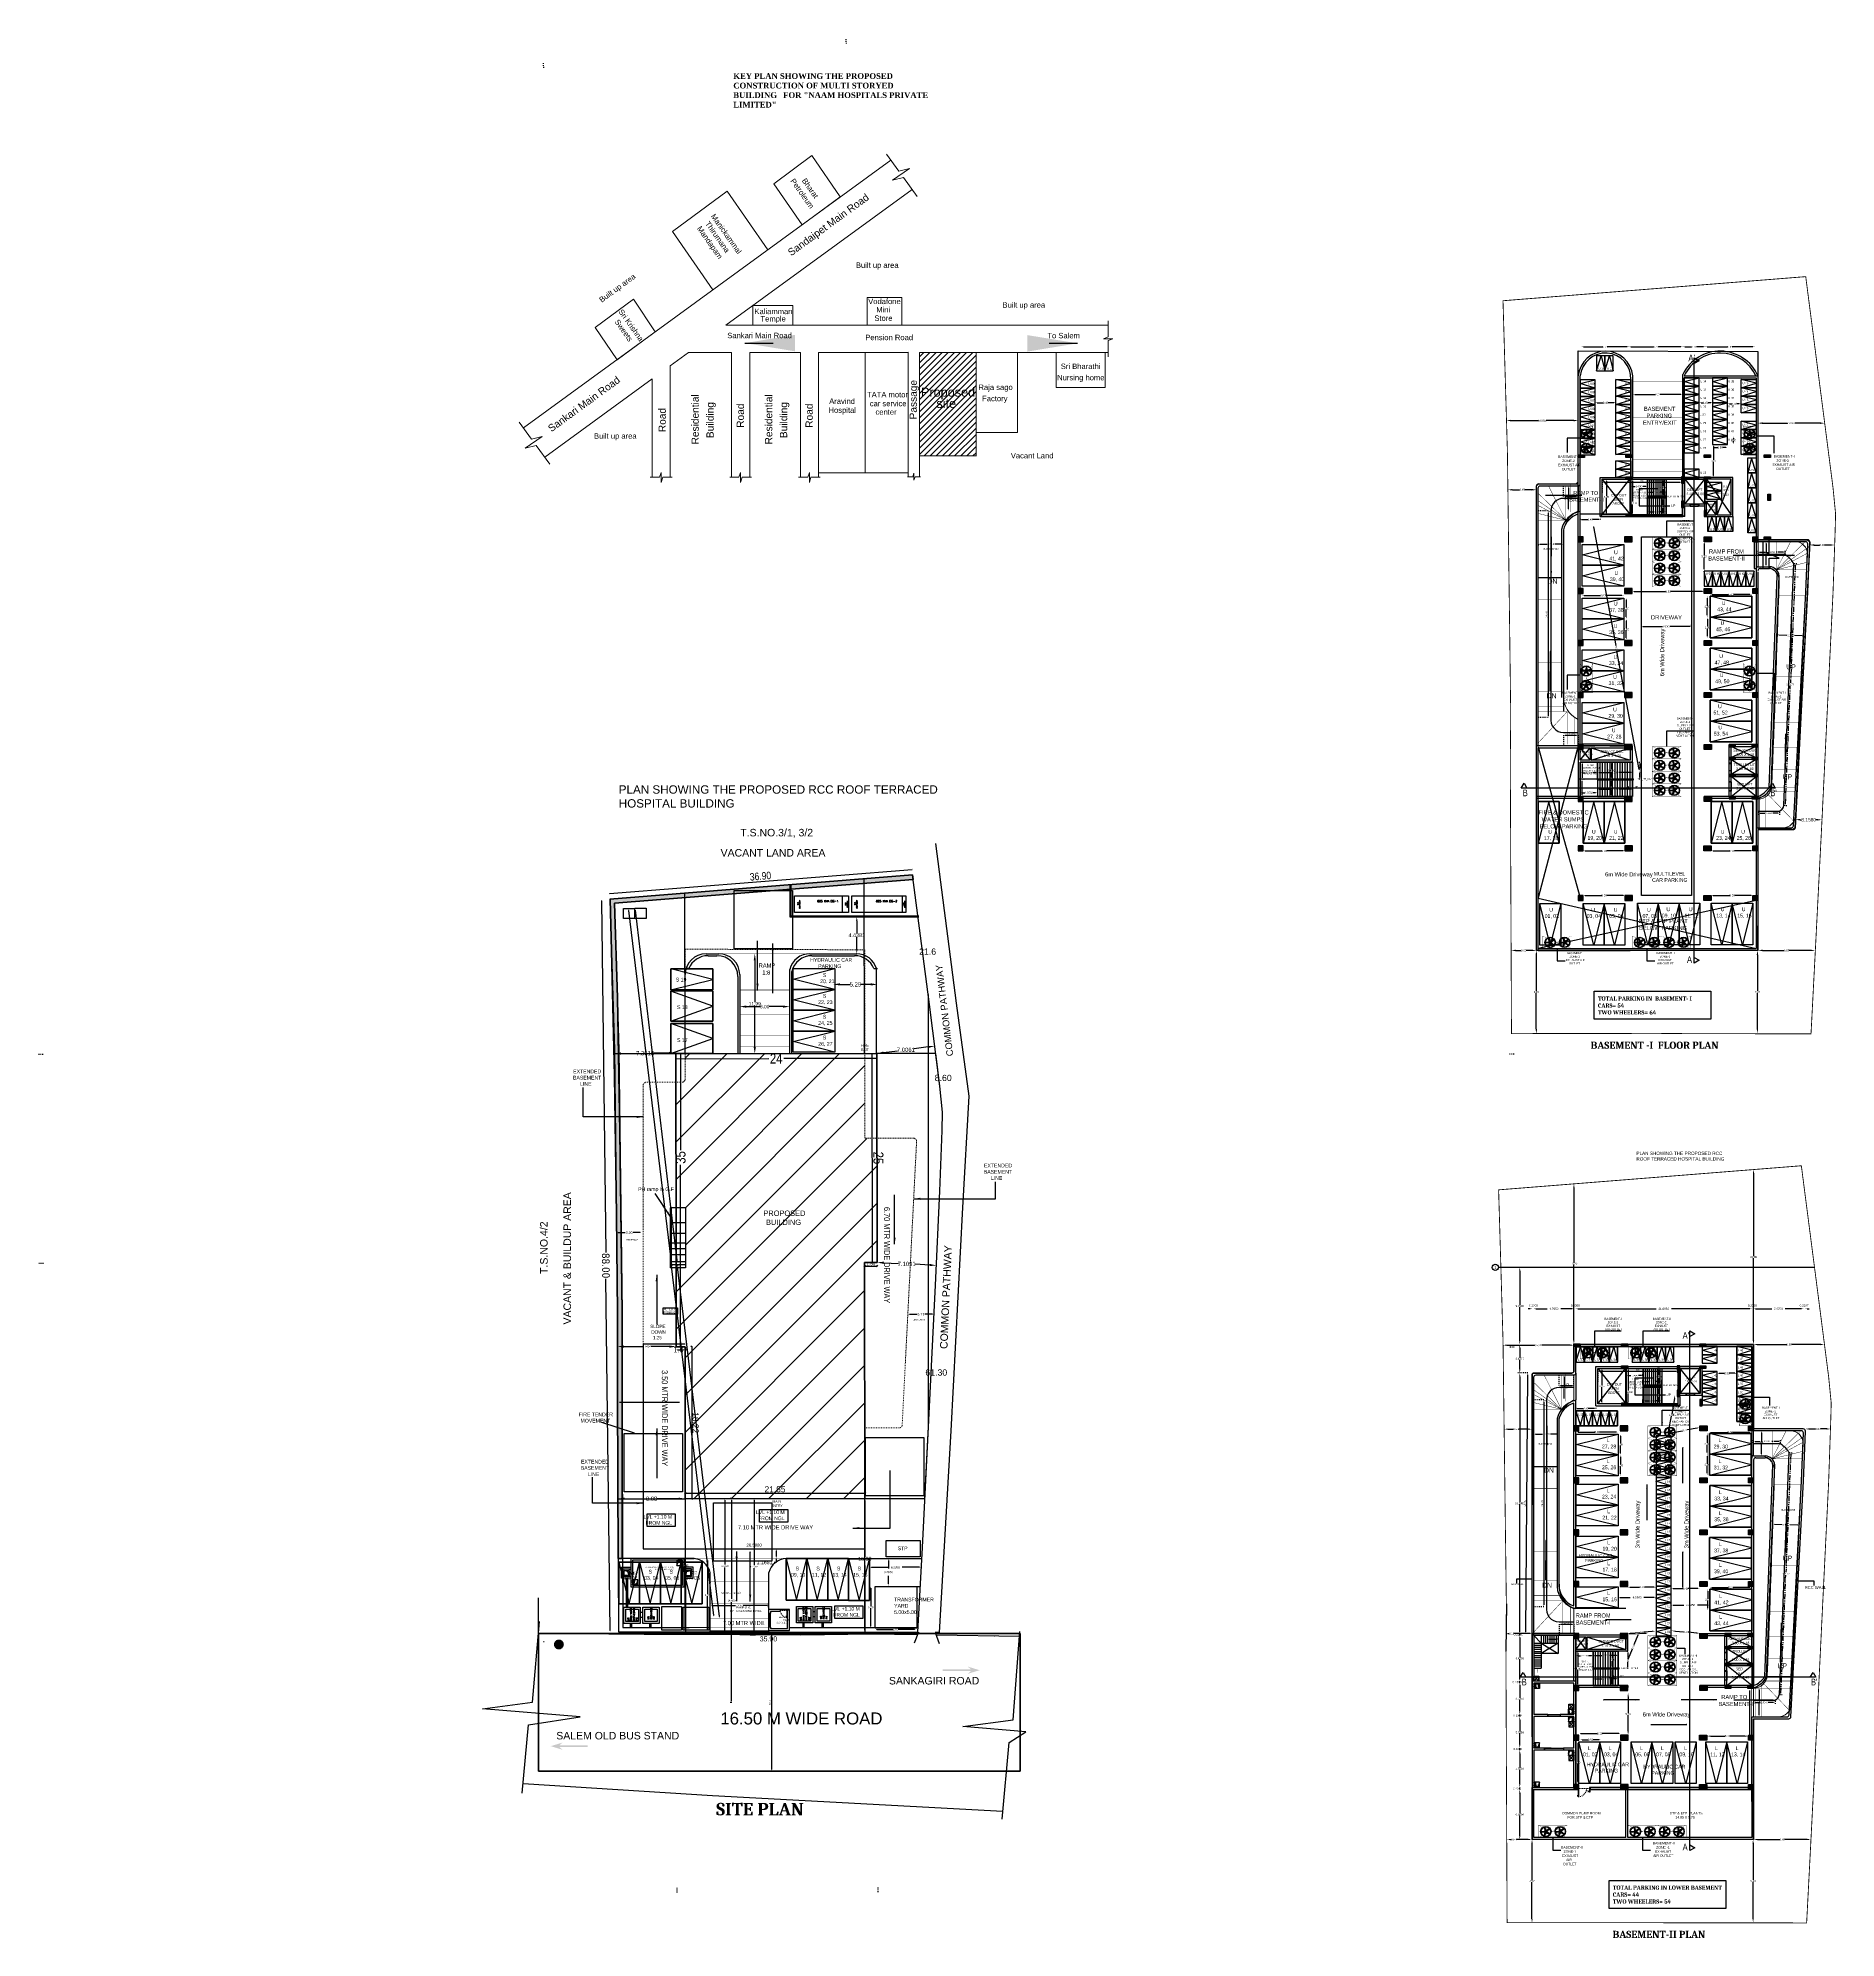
# Model space of a CAD drawing. Header units: metres. Extents: x -38 to 401, y 28 to 287.
# Drawn here: x -37.9 to 177.8, y 32.5 to 260.3 of the extents above; entities that cross this region are included whole.
import ezdxf

# ---------------------------------------------------------------- set-up
doc = ezdxf.new("R2010")
doc.units = ezdxf.units.M
for name, pattern in [('CENTER', [2, 1.25, -0.25, 0.25, -0.25]), ('DASHED2', [0.375, 0.25, -0.125]), ('DOT2', [0.125, 0, -0.125]), ('HIDDEN', [0.375, 0.25, -0.125]), ('HIDDEN2', [0.1875, 0.125, -0.0625]), ('PHANTOM2', [1.25, 0.625, -0.125, 0.125, -0.125, 0.125, -0.125])]:
    doc.linetypes.add(name, pattern=pattern)
for name, color, linetype in [('0 @ 1 (1)', 7, 'Continuous'), ('000 ML', 252, 'Continuous'), ('BLK_1_BASEMENT_-1_BLDG_FOOTPRINT', 1, 'Continuous'), ('BLK_1_BASEMENT_-2_BLDG_FOOTPRINT', 1, 'Continuous'), ('BLK_1_FLR_-1_BLT_UP_AREA', 1, 'Continuous'), ('BLK_1_FLR_-1_BLT_UP_AREA_DEDUCT', 1, 'Continuous'), ('BLK_1_FLR_-1_LIFT_1', 1, 'Continuous'), ('BLK_1_FLR_-1_LIFT_2', 1, 'Continuous'), ('BLK_1_FLR_-1_LIFT_3', 1, 'Continuous'), ('BLK_1_FLR_-2_BLT_UP_AREA', 1, 'Continuous'), ('BLK_1_FLR_-2_BLT_UP_AREA_DEDUCT', 1, 'Continuous'), ('BLK_1_FLR_-2_LIFT_1', 1, 'Continuous'), ('BLK_1_FLR_-2_LIFT_2', 1, 'Continuous'), ('BLK_1_FLR_-2_LIFT_3', 1, 'Continuous'), ('BLK_1_PLANTATION_GREENSTRIP', 1, 'Continuous'), ('DIST_EXIT', 7, 'Continuous'), ('DRIVEWAY', 6, 'Continuous'), ('DRIVEWAY @ 1', 6, 'Continuous'), ('MAIN_GATE', 57, 'Continuous'), ('PARKING_SLOT', 4, 'Continuous'), ('PLOT_BOUNDARY', 4, 'Continuous'), ('RWH', 4, 'Continuous'), ('SEGREGATED_TOILET', 7, 'Continuous'), ('TRANSFORMER_YARD', 7, 'Continuous'), ('TWO_WHEELER_PARKING', 4, 'Continuous'), ('UHATCH', 8, 'Continuous')]:
    doc.layers.add(name, color=color, linetype=linetype)
for name, color, linetype, lineweight in [('AR_WALL', 7, 'Continuous', 40), ('BLK_1_FIRE_TENDER_MOVEMENT', 161, 'Continuous', 0), ('BLK_1_FLR_-1_ EXIT_WIDTH_ DOOR', 7, 'Continuous', 30), ('BLK_1_FLR_-1_EXIT_WIDTH_STAIR', 4, 'Continuous', 30), ('BLK_1_FLR_-1_FIRESTAIR_1', 1, 'Continuous', 30), ('BLK_1_FLR_-1_FIRESTAIR_1_FLIGHT_1', 7, 'Continuous', 30), ('BLK_1_FLR_-1_FIRESTAIR_1_FLIGHT_2', 7, 'Continuous', 30), ('BLK_1_FLR_-1_FIRESTAIR_1_LANDING_1', 7, 'Continuous', 30), ('BLK_1_FLR_-1_STAIR_1', 1, 'Continuous', 30), ('BLK_1_FLR_-1_STAIR_1_FLIGHT_1', 7, 'Continuous', 30), ('BLK_1_FLR_-1_STAIR_1_FLIGHT_2', 7, 'Continuous', 30), ('BLK_1_FLR_-1_STAIR_1_LANDING_1', 7, 'Continuous', 30), ('BLK_1_FLR_-1_VEHICLE_RAMP_1', 1, 'Continuous', 0), ('BLK_1_FLR_-1_VEHICLE_RAMP_2', 1, 'Continuous', 0), ('BLK_1_FLR_-2_ EXIT_WIDTH_ DOOR', 7, 'Continuous', 30), ('BLK_1_FLR_-2_EXIT_WIDTH_STAIR', 4, 'Continuous', 30), ('BLK_1_FLR_-2_FIRESTAIR_1', 1, 'Continuous', 30), ('BLK_1_FLR_-2_FIRESTAIR_1_FLIGHT_1', 7, 'Continuous', 30), ('BLK_1_FLR_-2_FIRESTAIR_1_FLIGHT_2', 7, 'Continuous', 30), ('BLK_1_FLR_-2_FIRESTAIR_1_LANDING_1', 7, 'Continuous', 30), ('BLK_1_FLR_-2_STAIR_1', 1, 'Continuous', 30), ('BLK_1_FLR_-2_STAIR_1_FLIGHT_1', 7, 'Continuous', 30), ('BLK_1_FLR_-2_STAIR_1_FLIGHT_2', 7, 'Continuous', 30), ('BLK_1_FLR_-2_STAIR_1_LANDING_1', 7, 'Continuous', 30), ('BLK_1_FLR_-2_VEHICLE_RAMP_1', 1, 'Continuous', 0), ('BLK_1_FLR_-2_VEHICLE_RAMP_2', 1, 'Continuous', 0), ('BLK_1_LVL_0_BLDG_FOOT_PRINT', 4, 'Continuous', 30), ('BLK_1_LVL_0_FRONT_SETBACK', 4, 'Continuous', 30), ('BLK_1_LVL_0_REAR_SETBACK', 4, 'Continuous', 30), ('BLK_1_LVL_0_SIDE_SETBACK1', 4, 'Continuous', 30), ('BLK_1_LVL_0_SIDE_SETBACK2', 4, 'Continuous', 30), ('DA_PARKING', 4, 'Continuous', 30), ('DIST_CL_ROAD', 7, 'Continuous', 0), ('GUARD_ROOM', 6, 'HIDDEN', 13), ('NOTIFIED_ROAD', 7, 'Continuous', 30), ('ROAD_WIDTH', 5, 'HIDDEN2', 5), ('SEPTIC_TANK_1', 7, 'Continuous', 30), ('UCOLUMN', 6, 'Continuous', 30), ('wall', 7, 'Continuous', 0), ('WASTE_DISPOSAL', 7, 'Continuous', 30)]:
    doc.layers.add(name, color=color, linetype=linetype, lineweight=lineweight)
doc.layers.add('SHORTEST_DIST_TO_ROAD', color=6, linetype='Continuous', plot=False)
doc.styles.add('CODE', font='tahoma.ttf')
doc.styles.add('ID', font='GOTHIC.TTF', dxfattribs={"width": 0.85})
doc.styles.add('MtXpl_Arial_Narrow', font='ARIALN.TTF')
doc.styles.add('RomanS', font='romans.shx')
doc.styles.get("Standard").update_dxf_attribs({"font": 'arial.ttf'})
doc.styles.add('style1', font='timesbd.ttf')
doc.styles.add('style4', font='tahoma.ttf', dxfattribs={"height": 10})
doc.styles.add('UNCO', font='CALIST.TTF', dxfattribs={"height": 0.23})
doc.styles.add('working', font='timesbd.ttf', dxfattribs={"height": 0.25})
doc.dimstyles.new('1-100-ID', dxfattribs={"dimtxt": 0.3, "dimasz": 0.15, "dimexe": 100, "dimexo": 100, "dimgap": 0.15, "dimtad": 1, "dimdec": 0, "dimzin": 3, "dimdsep": 46, "dimtxsty": 'ID', "dimblk": 'ARCHTICK', "dimcen": 0, "dimclrd": 252, "dimclre": 252, "dimclrt": 3, "dimadec": 0, "dimazin": 0, "dimtfac": 1, "dimtdec": 0, "dimtix": 1, "dimtmove": 2, "dimatfit": 3, "dimldrblk": 'OPEN90', "dimfxl": 0, "dimtolj": 1, "dimtzin": 0, "dimarcsym": 0})
doc.dimstyles.new('ED', dxfattribs={"dimscale": 0, "dimtxt": 0.18, "dimasz": 0.18, "dimexe": 0, "dimexo": 0, "dimgap": 0.09, "dimtad": 1, "dimtoh": 1, "dimzin": 3, "dimdsep": 46, "dimtxsty": 'Standard', "dimblk": 'OBLIQUE', "dimcen": 0.09, "dimse1": 1, "dimse2": 1, "dimclrd": 251, "dimclrt": 30, "dimadec": 0, "dimazin": 0, "dimtfac": 1, "dimtmove": 0, "dimatfit": 3, "dimldrblk": 'ARCHTICK', "dimfxl": 0, "dimtolj": 1, "dimtzin": 0, "dimarcsym": 0})
doc.dimstyles.new('ISO-25', dxfattribs={"dimtxt": 2.5, "dimasz": 2.5, "dimexe": 1.25, "dimexo": 0.625, "dimtad": 1, "dimtxsty": 'Standard', "dimcen": 2.5, "dimadec": 0, "dimazin": 0, "dimtfac": 1, "dimtmove": 0, "dimatfit": 3, "dimfxl": 0, "dimarcsym": 0})
doc.dimstyles.new('new model', dxfattribs={"dimtxt": 0.25, "dimasz": 0.23, "dimexe": 0.1, "dimexo": 0.1, "dimgap": 0, "dimtad": 0, "dimtoh": 1, "dimzin": 1, "dimdsep": 46, "dimtxsty": 'working', "dimcen": 0.09, "dimse1": 1, "dimse2": 1, "dimclrd": 8, "dimclre": 8, "dimclrt": 3, "dimadec": 1, "dimazin": 0, "dimtfac": 1, "dimtofl": 0, "dimtmove": 0, "dimatfit": 3, "dimfxl": 0, "dimtolj": 1, "dimtzin": 0, "dimlwd": -1, "dimlwe": -1, "dimarcsym": 0})
doc.dimstyles.new('OUTER', dxfattribs={"dimscale": 0, "dimtxt": 0.3, "dimasz": 0.18, "dimexe": 0.18, "dimexo": 0.0625, "dimgap": 0.09, "dimtad": 0, "dimzin": 0, "dimdsep": 46, "dimtxsty": 'CODE', "dimcen": 0.09, "dimse1": 1, "dimse2": 1, "dimclrd": 8, "dimclrt": 1, "dimadec": 0, "dimazin": 0, "dimtfac": 1, "dimtofl": 0, "dimtmove": 0, "dimatfit": 3, "dimfxl": 0, "dimtolj": 1, "dimtzin": 0, "dimarcsym": 0})
doc.dimstyles.get("Standard").update_dxf_attribs({"dimtxt": 0.18, "dimasz": 0.18, "dimexe": 0.18, "dimexo": 0.0625, "dimgap": 0.09, "dimtad": 0, "dimtih": 1, "dimtoh": 1, "dimdec": 4, "dimzin": 0, "dimdsep": 46, "dimtxsty": 'Standard', "dimcen": 0.09, "dimadec": 0, "dimazin": 0, "dimtfac": 1, "dimtdec": 4, "dimtofl": 0, "dimtmove": 0, "dimatfit": 3, "dimfxl": 0, "dimtolj": 1, "dimtzin": 0, "dimarcsym": 0})
doc.dimstyles.new('STANDARD$0', dxfattribs={"dimtxt": 7, "dimasz": 3, "dimexe": 3, "dimexo": 1, "dimgap": 1.5, "dimtad": 1, "dimdec": 1, "dimzin": 1, "dimdsep": 46, "dimlunit": 4, "dimtxsty": 'Standard', "dimblk": 'OBLIQUE', "dimcen": 0.09375, "dimdle": 1, "dimclrd": 8, "dimclre": 8, "dimclrt": 7, "dimadec": 1, "dimazin": 0, "dimtfac": 1, "dimtdec": 1, "dimtix": 1, "dimtmove": 2, "dimatfit": 3, "dimldrblk": 'ARCHTICK', "dimfxl": 0, "dimfrac": 2, "dimtolj": 1, "dimtzin": 0, "dimarcsym": 0})

# ---------------------------------------------------------------- blocks, each defined once
blk = doc.blocks.new('CARS')
at = {"color": 0, "linetype": 'Continuous'}
blk.add_lwpolyline([(0, 0), (5000, 0), (5000, -2500), (0, -2500)], close=True, dxfattribs=at)
blk.add_lwpolyline([(0, 0), (5000, -1250), (0, -2500)], dxfattribs=at)
blk = doc.blocks.new('A$C300D430B')
at = {"color": 21}
for p, q in [((0, 73), (0, 74)), ((0, 49), (0, 51)), ((0, 26), (0, 27)), ((0, 2), (0, 4)), ((39, 76), (2, 76)), ((39, 71), (2, 71)), ((39, 53), (2, 53)), ((39, 47), (2, 47)), ((39, 29), (2, 29)), ((39, 24), (2, 24)), ((39, 6), (2, 6)), ((6, 215), (6, 76)), ((6, 71), (6, 53)), ((6, 47), (6, 29)), ((6, 24), (6, 6)), ((24, 233), (188, 233)), ((35, 198), (35, 76)), ((35, 71), (35, 53)), ((35, 47), (35, 29)), ((35, 24), (35, 6)), ((171, 204), (41, 204)), ((41, 73), (41, 74)), ((41, 49), (41, 51)), ((41, 26), (41, 27)), ((41, 2), (41, 4)), ((171, 73), (171, 74)), ((171, 49), (171, 51)), ((171, 26), (171, 27)), ((171, 2), (171, 4)), ((173, 76), (209, 76)), ((173, 71), (209, 71)), ((173, 53), (209, 53)), ((173, 47), (209, 47)), ((173, 29), (209, 29)), ((173, 24), (209, 24)), ((173, 6), (209, 6)), ((176, 198), (176, 76)), ((176, 71), (176, 53)), ((176, 47), (176, 29)), ((176, 24), (176, 6)), ((206, 215), (206, 76)), ((206, 71), (206, 53)), ((206, 47), (206, 29)), ((206, 24), (206, 6)), ((212, 73), (212, 74)), ((212, 49), (212, 51)), ((212, 26), (212, 27)), ((212, 2), (212, 4)), ((39, 0), (2, 0)), ((173, 0), (209, 0))]:
    blk.add_line(p, q, dxfattribs=at)
for centre, radius, start, end in [((2, 74), 2.35, 90, 180), ((2, 73), 2.35, 180, 270), ((2, 51), 2.35, 90, 180), ((2, 49), 2.35, 180, 270), ((2, 27), 2.35, 90, 180), ((2, 26), 2.35, 180, 270), ((2, 4), 2.35, 90, 180), ((2, 2), 2.35, 180, 270), ((24, 215), 17.6, 90, 180), ((24, 215), 17.6, 90, 180), ((41, 198), 5.88, 90, 180), ((41, 198), 5.88, 90, 180), ((39, 74), 2.35, 0, 90), ((39, 73), 2.35, 270, 0), ((39, 51), 2.35, 0, 90), ((39, 49), 2.35, 270, 0), ((39, 27), 2.35, 0, 90), ((39, 26), 2.35, 270, 0), ((39, 4), 2.35, 0, 90), ((39, 2), 2.35, 270, 0), ((171, 198), 5.88, 0, 90), ((171, 198), 5.88, 0, 90), ((173, 74), 2.35, 90, 180), ((173, 73), 2.35, 180, 270), ((173, 51), 2.35, 90, 180), ((173, 49), 2.35, 180, 270), ((173, 27), 2.35, 90, 180), ((173, 26), 2.35, 180, 270), ((173, 4), 2.35, 90, 180), ((173, 2), 2.35, 180, 270), ((188, 215), 17.6, 0, 90), ((188, 215), 17.6, 0, 90), ((209, 74), 2.35, 0, 90), ((209, 73), 2.35, 270, 0), ((209, 51), 2.35, 0, 90), ((209, 49), 2.35, 270, 0), ((209, 27), 2.35, 0, 90), ((209, 26), 2.35, 270, 0), ((209, 4), 2.35, 0, 90), ((209, 2), 2.35, 270, 0)]:
    blk.add_arc(centre, radius, start, end, dxfattribs=at)
blk = doc.blocks.new('A$C2FCF18F5')
h = blk.add_hatch()
h.set_pattern_fill('ANSI31', color=179, scale=100, angle=-90, style=0)
h.set_pattern_definition([(45, (-92369.844, -253986.556), (8.83883476, -8.83883476), [])])
edge = h.paths.add_edge_path()
edge.add_line((676, 0), (676, 600))
edge.add_line((676, 600), (76, 600))
edge.add_line((539, 498), (76, 600))
edge.add_line((676, 0), (539, 498))
at = {"color": 4}
for p, q in [((539, 498, -194898), (76, 600, 0)), ((676, 0, 2), (539, 498, -194898))]:
    blk.add_line(p, q, dxfattribs=at)
at = {"color": 4, "elevation": 0}
blk.add_lwpolyline([(76, 0), (76, 600), (676, 600), (676, 0)], close=True, dxfattribs=at)
at = {"linetype": 'CENTER', "rotation": 270}
for p in [(0, 558, 2), (0, 258, 2)]:
    blk.add_blockref('A$C300D430B', p, dxfattribs=at)
blk = doc.blocks.new('DOOR 1.5 M D2')
at = {"linetype": 'Continuous'}
for p, q in [((4486.46, 1107.27), (4486.46, 1107.14)), ((4486.46, 1107.27), (4486.49, 1107.27)), ((4486.48, 1107.26), (4486.48, 1107.14)), ((4486.48, 1107.26), (4486.49, 1107.26)), ((4486.49, 1107.3), (4486.5, 1107.3)), ((4486.49, 1107.3), (4486.49, 1107.27)), ((4486.49, 1107.26), (4486.49, 1107.23)), ((4486.5, 1106.35), (4486.5, 1107.34)), ((4486.5, 1107.34), (4486.54, 1107.34)), ((4486.54, 1106.35), (4486.54, 1107.34)), ((4486.54, 1107.3), (4486.55, 1107.3)), ((4486.55, 1107.3), (4486.55, 1107.27)), ((4486.55, 1107.27), (4486.59, 1107.27)), ((4486.55, 1107.26), (4486.57, 1107.26)), ((4486.55, 1107.26), (4486.55, 1107.23)), ((4486.57, 1107.26), (4486.57, 1107.14)), ((4486.59, 1107.27), (4486.59, 1107.14)), ((4485.09, 1106.23), (4485.09, 1106.35)), ((4485.09, 1106.35), (4485.14, 1106.35)), ((4485.09, 1106.23), (4485.16, 1106.23)), ((4485.1, 1106.7), (4485.1, 1106.57)), ((4485.1, 1106.7), (4485.13, 1106.7)), ((4485.1, 1106.57), (4485.12, 1106.57)), ((4485.12, 1106.68), (4485.12, 1106.57)), ((4485.12, 1106.68), (4485.13, 1106.68)), ((4485.13, 1106.73), (4485.14, 1106.73)), ((4485.13, 1106.73), (4485.13, 1106.7)), ((4485.13, 1106.68), (4485.13, 1106.65)), ((4485.13, 1106.65), (4485.14, 1106.65)), ((4485.14, 1106.35), (4485.14, 1106.76)), ((4485.14, 1106.76), (4485.18, 1106.76)), ((4485.14, 1106.32), (4485.14, 1106.35)), ((4485.14, 1106.35), (4485.18, 1106.35)), ((4485.14, 1106.32), (4485.16, 1106.32)), ((4485.16, 1106.23), (4485.16, 1106.32)), ((4485.18, 1106.35), (4485.18, 1106.76)), ((4485.18, 1106.73), (4485.19, 1106.73)), ((4485.18, 1106.65), (4485.19, 1106.65)), ((4485.19, 1106.73), (4485.19, 1106.7)), ((4485.19, 1106.7), (4485.23, 1106.7)), ((4485.19, 1106.68), (4485.21, 1106.68)), ((4485.19, 1106.68), (4485.19, 1106.65)), ((4485.21, 1106.68), (4485.21, 1106.57)), ((4485.21, 1106.57), (4485.23, 1106.57)), ((4485.23, 1106.7), (4485.23, 1106.57)), ((4486.46, 1107.14), (4486.48, 1107.14)), ((4486.49, 1107.23), (4486.5, 1107.23)), ((4486.5, 1106.35), (4486.54, 1106.35)), ((4486.53, 1106.23), (4486.53, 1106.32)), ((4486.53, 1106.32), (4486.54, 1106.32)), ((4486.53, 1106.23), (4486.59, 1106.23)), ((4486.54, 1107.23), (4486.55, 1107.23)), ((4486.54, 1106.32), (4486.54, 1106.35)), ((4486.54, 1106.35), (4486.59, 1106.35)), ((4486.57, 1107.14), (4486.59, 1107.14)), ((4486.59, 1106.23), (4486.59, 1106.35))]:
    blk.add_line(p, q, dxfattribs=at)
at = {"linetype": 'PHANTOM2', "lineweight": 0, "ltscale": 0.025}
blk.add_line((4485.14, 1106.32), (4486.54, 1106.32), dxfattribs=at)
for centre, radius, start, end in [((4486.54, 1106.35), 0.995, 92.3426, 179.5367), ((4485.15, 1106.37), 0.395, 357.5366, 86.0945)]:
    blk.add_arc(centre, radius, start, end, dxfattribs=at)
blk = doc.blocks.new('*D251')
at = {"color": 0, "lineweight": -2}
for p, q in [((141.31, 43.83), (141.31, 39.41)), ((141.31, 34.76), (141.31, 39.17))]:
    blk.add_line(p, q, dxfattribs=at)
at = {"color": 0}
for points in [[(141.24, 43.83), (141.39, 43.83), (141.31, 44.28)], [(141.24, 34.76), (141.39, 34.76), (141.31, 34.31)]]:
    blk.add_solid(points, dxfattribs=at)
at = {"layer": 'Defpoints', "color": 0}
for p in [(141.31, 44.28), (141.28, 34.31), (141.31, 34.31)]:
    blk.add_point(p, dxfattribs=at)
at = {"color": 0, "lineweight": 25, "insert": (141.31, 39.29), "char_height": 0.23, "attachment_point": 5}
blk.add_mtext('\\A1;9.97', dxfattribs=at)
blk = doc.blocks.new('*D252')
at = {"color": 0, "lineweight": -2}
for p, q in [((167.89, 124.16), (167.89, 114.24)), ((167.89, 104.08), (167.89, 114))]:
    blk.add_line(p, q, dxfattribs=at)
at = {"color": 0}
for points in [[(167.81, 124.16), (167.96, 124.16), (167.89, 124.61)], [(167.81, 104.08), (167.96, 104.08), (167.89, 103.63)]]:
    blk.add_solid(points, dxfattribs=at)
at = {"layer": 'Defpoints', "color": 0}
for p in [(167.88, 124.61), (167.89, 124.61), (167.89, 103.63)]:
    blk.add_point(p, dxfattribs=at)
at = {"color": 0, "lineweight": 25, "insert": (167.89, 114.12), "char_height": 0.23, "attachment_point": 5}
blk.add_mtext('\\A1;20.98', dxfattribs=at)
blk = doc.blocks.new('*D253')
at = {"color": 0, "lineweight": -2}
for p, q in [((168.85, 93.05), (168.85, 91.9)), ((168.85, 90.51), (168.85, 91.67))]:
    blk.add_line(p, q, dxfattribs=at)
at = {"color": 0}
for points in [[(168.81, 93.05), (168.89, 93.05), (168.85, 93.28)], [(168.81, 90.51), (168.89, 90.51), (168.85, 90.28)]]:
    blk.add_solid(points, dxfattribs=at)
at = {"layer": 'Defpoints', "color": 0}
for p in [(168.78, 93.28), (168.85, 93.28), (168.78, 90.28)]:
    blk.add_point(p, dxfattribs=at)
at = {"color": 0, "lineweight": 25, "insert": (168.85, 91.78), "char_height": 0.23, "attachment_point": 5}
blk.add_mtext('\\A1;3.0', dxfattribs=at)
blk = doc.blocks.new('*D254')
at = {"color": 0, "lineweight": -2}
for p, q in [((138.43, 68.97), (138.58, 68.97)), ((141.08, 68.97), (139.14, 68.97))]:
    blk.add_line(p, q, dxfattribs=at)
at = {"color": 0}
for points in [[(138.43, 69.01), (138.43, 68.93), (138.2, 68.97)], [(141.08, 69.01), (141.08, 68.93), (141.31, 68.97)]]:
    blk.add_solid(points, dxfattribs=at)
at = {"layer": 'Defpoints', "color": 0}
for p in [(138.2, 69), (138.2, 68.97), (141.31, 68.97)]:
    blk.add_point(p, dxfattribs=at)
at = {"color": 0, "lineweight": 25, "insert": (138.86, 68.97), "char_height": 0.23, "attachment_point": 5}
blk.add_mtext('\\A1;3.11', dxfattribs=at)
blk = doc.blocks.new('*D255')
at = {"color": 0, "lineweight": -2}
for p, q in [((138.73, 44.28), (138.85, 44.28)), ((140.86, 44.28), (139.44, 44.28))]:
    blk.add_line(p, q, dxfattribs=at)
at = {"color": 0}
for points in [[(138.73, 44.35), (138.73, 44.2), (138.28, 44.28)], [(140.86, 44.35), (140.86, 44.2), (141.31, 44.28)]]:
    blk.add_solid(points, dxfattribs=at)
at = {"layer": 'Defpoints', "color": 0}
for p in [(138.28, 44.28), (138.28, 44.26), (141.31, 44.28)]:
    blk.add_point(p, dxfattribs=at)
at = {"color": 0, "lineweight": 25, "insert": (139.14, 44.28), "char_height": 0.23, "attachment_point": 5}
blk.add_mtext('\\A1;3.03', dxfattribs=at)
blk = doc.blocks.new('*D256')
at = {"color": 0, "lineweight": -2}
for p, q in [((174.56, 93.51), (175.31, 93.51)), ((176.66, 93.51), (175.91, 93.51))]:
    blk.add_line(p, q, dxfattribs=at)
at = {"color": 0}
for points in [[(174.56, 93.58), (174.56, 93.43), (174.11, 93.51)], [(176.66, 93.58), (176.66, 93.43), (177.11, 93.51)]]:
    blk.add_solid(points, dxfattribs=at)
at = {"layer": 'Defpoints', "color": 0}
for p in [(174.11, 93.51), (177.11, 93.51), (177.11, 93.51)]:
    blk.add_point(p, dxfattribs=at)
at = {"color": 0, "lineweight": 25, "insert": (175.61, 93.51), "char_height": 0.23, "attachment_point": 5}
blk.add_mtext('\\A1;3.00', dxfattribs=at)
blk = doc.blocks.new('*D257')
at = {"color": 0, "lineweight": -2}
for p, q in [((168.34, 103.62), (171.84, 103.62)), ((175.94, 103.62), (172.44, 103.62))]:
    blk.add_line(p, q, dxfattribs=at)
at = {"color": 0}
for points in [[(168.34, 103.7), (168.34, 103.55), (167.89, 103.62)], [(175.94, 103.7), (175.94, 103.55), (176.39, 103.62)]]:
    blk.add_solid(points, dxfattribs=at)
at = {"layer": 'Defpoints', "color": 0}
for p in [(167.89, 103.62), (176.39, 103.64), (176.39, 103.62)]:
    blk.add_point(p, dxfattribs=at)
at = {"color": 0, "lineweight": 25, "insert": (172.14, 103.62), "char_height": 0.23, "attachment_point": 5}
blk.add_mtext('\\A1;8.50', dxfattribs=at)
blk = doc.blocks.new('*D258')
at = {"color": 0, "lineweight": -2}
for p, q in [((167.83, 43.83), (167.83, 39.43)), ((167.83, 34.8), (167.83, 39.19))]:
    blk.add_line(p, q, dxfattribs=at)
at = {"color": 0}
for points in [[(167.75, 43.83), (167.9, 43.83), (167.83, 44.28)], [(167.75, 34.8), (167.9, 34.8), (167.83, 34.35)]]:
    blk.add_solid(points, dxfattribs=at)
at = {"layer": 'Defpoints', "color": 0}
for p in [(167.89, 44.28), (167.83, 34.35), (167.83, 34.35)]:
    blk.add_point(p, dxfattribs=at)
at = {"color": 0, "lineweight": 25, "insert": (167.83, 39.31), "char_height": 0.23, "attachment_point": 5}
blk.add_mtext('\\A1;9.93', dxfattribs=at)
blk = doc.blocks.new('*D259')
at = {"color": 0, "lineweight": -2}
for p, q in [((168.34, 44.28), (171.03, 44.28)), ((174.32, 44.28), (171.63, 44.28))]:
    blk.add_line(p, q, dxfattribs=at)
at = {"color": 0}
for points in [[(168.34, 44.35), (168.34, 44.2), (167.89, 44.28)], [(174.32, 44.35), (174.32, 44.2), (174.77, 44.28)]]:
    blk.add_solid(points, dxfattribs=at)
at = {"layer": 'Defpoints', "color": 0}
for p in [(167.89, 44.28), (174.77, 44.28), (174.77, 44.28)]:
    blk.add_point(p, dxfattribs=at)
at = {"color": 0, "lineweight": 25, "insert": (171.33, 44.28), "char_height": 0.23, "attachment_point": 5}
blk.add_mtext('\\A1;6.88', dxfattribs=at)
blk = doc.blocks.new('*D247')
at = {"color": 0, "lineweight": -2}
for p, q in [((145.15, 99.75), (145.15, 98.6)), ((145.15, 97.21), (145.15, 98.36))]:
    blk.add_line(p, q, dxfattribs=at)
at = {"color": 0}
for points in [[(145.11, 99.75), (145.19, 99.75), (145.15, 99.98)], [(145.11, 97.21), (145.19, 97.21), (145.15, 96.98)]]:
    blk.add_solid(points, dxfattribs=at)
at = {"layer": 'Defpoints', "color": 0}
for p in [(145.15, 99.98), (145.22, 99.98), (145.22, 96.98)]:
    blk.add_point(p, dxfattribs=at)
at = {"color": 0, "lineweight": 25, "insert": (145.15, 98.48), "char_height": 0.23, "attachment_point": 5}
blk.add_mtext('\\A1;2.9995', dxfattribs=at)
blk = doc.blocks.new('*D248')
at = {"color": 0, "lineweight": -2}
for p, q in [((138.42, 93.48), (139.09, 93.48)), ((140.86, 93.48), (139.68, 93.48))]:
    blk.add_line(p, q, dxfattribs=at)
at = {"color": 0}
for points in [[(138.42, 93.56), (138.42, 93.41), (137.97, 93.48)], [(140.86, 93.56), (140.86, 93.41), (141.31, 93.48)]]:
    blk.add_solid(points, dxfattribs=at)
at = {"layer": 'Defpoints', "color": 0}
for p in [(137.97, 93.48), (137.97, 93.48), (141.31, 93.52)]:
    blk.add_point(p, dxfattribs=at)
at = {"color": 0, "lineweight": 25, "insert": (139.38, 93.48), "char_height": 0.23, "attachment_point": 5}
blk.add_mtext('\\A1;3.35', dxfattribs=at)
blk = doc.blocks.new('*D249')
at = {"color": 0, "lineweight": -2}
for p, q in [((153.03, 74.54), (154.21, 74.54)), ((155.98, 74.54), (154.8, 74.54))]:
    blk.add_line(p, q, dxfattribs=at)
at = {"color": 0}
for points in [[(153.03, 74.58), (153.03, 74.5), (152.8, 74.54)], [(155.98, 74.58), (155.98, 74.5), (156.21, 74.54)]]:
    blk.add_solid(points, dxfattribs=at)
at = {"layer": 'Defpoints', "color": 0}
for p in [(152.8, 74.6), (156.21, 74.6), (156.21, 74.54)]:
    blk.add_point(p, dxfattribs=at)
at = {"color": 0, "lineweight": 25, "insert": (154.51, 74.54), "char_height": 0.23, "attachment_point": 5}
blk.add_mtext('\\A1;3.42', dxfattribs=at)
blk = doc.blocks.new('*D250')
at = {"color": 0, "lineweight": -2}
for p, q in [((158.24, 74.37), (159.43, 74.37)), ((161.2, 74.37), (160.02, 74.37))]:
    blk.add_line(p, q, dxfattribs=at)
at = {"color": 0}
for points in [[(158.24, 74.41), (158.24, 74.33), (158.01, 74.37)], [(161.2, 74.41), (161.2, 74.33), (161.43, 74.37)]]:
    blk.add_solid(points, dxfattribs=at)
at = {"layer": 'Defpoints', "color": 0}
for p in [(158.01, 74.67), (161.43, 74.6), (161.43, 74.37)]:
    blk.add_point(p, dxfattribs=at)
at = {"color": 0, "lineweight": 25, "insert": (159.72, 74.37), "char_height": 0.23, "attachment_point": 5}
blk.add_mtext('\\A1;3.42', dxfattribs=at)
blk = doc.blocks.new('*D239')
at = {"color": 0, "lineweight": -2}
for p, q in [((161.14, 93.61), (159.95, 93.4)), ((158.17, 93.08), (159.36, 93.29))]:
    blk.add_line(p, q, dxfattribs=at)
at = {"color": 0}
for points in [[(161.13, 93.65), (161.14, 93.58), (161.36, 93.65)], [(158.17, 93.12), (158.18, 93.04), (157.95, 93.04)]]:
    blk.add_solid(points, dxfattribs=at)
at = {"layer": 'Defpoints', "color": 0}
for p in [(161.36, 93.65), (158.01, 92.67), (161.43, 93.29)]:
    blk.add_point(p, dxfattribs=at)
at = {"color": 0, "lineweight": 25, "insert": (159.66, 93.35), "char_height": 0.23, "attachment_point": 5}
blk.add_mtext('\\A1;3.47', dxfattribs=at)
blk = doc.blocks.new('*D240')
at = {"color": 0, "lineweight": -2}
for p, q in [((158.4, 97.17), (158.07, 95.29)), ((157.69, 93.19), (158.03, 95.06))]:
    blk.add_line(p, q, dxfattribs=at)
at = {"color": 0}
for points in [[(158.33, 97.18), (158.47, 97.15), (158.48, 97.61)], [(157.62, 93.2), (157.77, 93.17), (157.61, 92.74)]]:
    blk.add_solid(points, dxfattribs=at)
at = {"layer": 'Defpoints', "color": 0}
for p in [(158.48, 97.61), (158.88, 97.54), (158.01, 92.67)]:
    blk.add_point(p, dxfattribs=at)
at = {"color": 0, "lineweight": 25, "insert": (158.05, 95.18), "char_height": 0.23, "attachment_point": 5}
blk.add_mtext('\\A1;4.94', dxfattribs=at)
blk = doc.blocks.new('*D241')
at = {"color": 0, "lineweight": -2}
for p, q in [((153.19, 69.02), (154.15, 69.1)), ((155.71, 69.24), (154.75, 69.15))]:
    blk.add_line(p, q, dxfattribs=at)
at = {"color": 0}
for points in [[(153.19, 69.09), (153.2, 68.94), (152.75, 68.98)], [(155.71, 69.31), (155.72, 69.17), (156.16, 69.28)]]:
    blk.add_solid(points, dxfattribs=at)
at = {"layer": 'Defpoints', "color": 0}
for p in [(152.8, 68.37), (156.16, 69.28), (156.21, 68.67)]:
    blk.add_point(p, dxfattribs=at)
at = {"color": 0, "lineweight": 25, "insert": (154.45, 69.13), "char_height": 0.23, "attachment_point": 5}
blk.add_mtext('\\A1;3.43', dxfattribs=at)
blk = doc.blocks.new('*D242')
at = {"color": 0, "lineweight": -2}
for p, q in [((158.52, 69.26), (159.48, 69.18)), ((161.04, 69.04), (160.08, 69.13))]:
    blk.add_line(p, q, dxfattribs=at)
at = {"color": 0}
for points in [[(158.53, 69.34), (158.51, 69.19), (158.07, 69.3)], [(161.04, 69.12), (161.03, 68.97), (161.49, 69)]]:
    blk.add_solid(points, dxfattribs=at)
at = {"layer": 'Defpoints', "color": 0}
for p in [(158.01, 68.67), (161.43, 68.37), (161.49, 69)]:
    blk.add_point(p, dxfattribs=at)
at = {"color": 0, "lineweight": 25, "insert": (159.78, 69.15), "char_height": 0.23, "attachment_point": 5}
blk.add_mtext('\\A1;3.43', dxfattribs=at)
blk = doc.blocks.new('*D243')
at = {"color": 0, "lineweight": -2}
for p, q in [((152.84, 61.39), (152.84, 59.44)), ((152.84, 57.26), (152.84, 59.2))]:
    blk.add_line(p, q, dxfattribs=at)
at = {"color": 0}
for points in [[(152.76, 61.39), (152.91, 61.39), (152.84, 61.84)], [(152.76, 57.26), (152.91, 57.26), (152.84, 56.81)]]:
    blk.add_solid(points, dxfattribs=at)
at = {"layer": 'Defpoints', "color": 0}
for p in [(152.8, 61.84), (152.84, 61.84), (152.8, 56.81)]:
    blk.add_point(p, dxfattribs=at)
at = {"color": 0, "lineweight": 25, "insert": (152.84, 59.32), "char_height": 0.23, "attachment_point": 5}
blk.add_mtext('\\A1;5.03', dxfattribs=at)
blk = doc.blocks.new('*D244')
at = {"color": 0, "lineweight": -2}
for p, q in [((168.54, 62.21), (168.54, 60.83)), ((168.54, 59.22), (168.54, 60.59))]:
    blk.add_line(p, q, dxfattribs=at)
at = {"color": 0}
for points in [[(168.5, 62.21), (168.58, 62.21), (168.54, 62.44)], [(168.5, 59.22), (168.58, 59.22), (168.54, 58.99)]]:
    blk.add_solid(points, dxfattribs=at)
at = {"layer": 'Defpoints', "color": 0}
for p in [(167.66, 62.44), (168.54, 62.44), (167.66, 58.99)]:
    blk.add_point(p, dxfattribs=at)
at = {"color": 0, "lineweight": 25, "insert": (168.54, 60.71), "char_height": 0.23, "attachment_point": 5}
blk.add_mtext('\\A1;3.00', dxfattribs=at)
blk = doc.blocks.new('*D245')
at = {"color": 0, "lineweight": -2}
for p, q in [((146.34, 122.46), (146.34, 113.42)), ((146.34, 104.15), (146.34, 113.19))]:
    blk.add_line(p, q, dxfattribs=at)
at = {"color": 0}
for points in [[(146.26, 122.46), (146.41, 122.46), (146.34, 122.91)], [(146.26, 104.15), (146.41, 104.15), (146.34, 103.7)]]:
    blk.add_solid(points, dxfattribs=at)
at = {"layer": 'Defpoints', "color": 0}
for p in [(146.34, 122.91), (146.5, 122.91), (146.34, 103.7)]:
    blk.add_point(p, dxfattribs=at)
at = {"color": 0, "lineweight": 25, "insert": (146.34, 113.31), "char_height": 0.23, "attachment_point": 5}
blk.add_mtext('\\A1;19.20', dxfattribs=at)
blk = doc.blocks.new('*D246')
at = {"color": 0, "lineweight": -2}
for p, q in [((138.29, 103.55), (141.63, 103.55)), ((145.89, 103.55), (142.54, 103.55))]:
    blk.add_line(p, q, dxfattribs=at)
at = {"color": 0}
for points in [[(138.29, 103.63), (138.29, 103.48), (137.84, 103.55)], [(145.89, 103.63), (145.89, 103.48), (146.34, 103.55)]]:
    blk.add_solid(points, dxfattribs=at)
at = {"layer": 'Defpoints', "color": 0}
for p in [(137.84, 103.83), (137.84, 103.55), (146.34, 103.7)]:
    blk.add_point(p, dxfattribs=at)
at = {"color": 0, "lineweight": 25, "insert": (142.09, 103.55), "char_height": 0.23, "attachment_point": 5}
blk.add_mtext('\\A1;8.5011', dxfattribs=at)
blk = doc.blocks.new('*D238')
at = {"color": 0, "lineweight": -2}
for p, q in [((168.96, 150.89), (171.55, 150.89)), ((174.74, 150.89), (172.15, 150.89))]:
    blk.add_line(p, q, dxfattribs=at)
at = {"color": 0}
for points in [[(168.96, 150.98), (168.96, 150.8), (168.41, 150.89)], [(174.74, 150.98), (174.74, 150.8), (175.29, 150.89)]]:
    blk.add_solid(points, dxfattribs=at)
at = {"layer": 'Defpoints', "color": 0}
for p in [(168.41, 150.89), (175.29, 150.89), (175.29, 150.89)]:
    blk.add_point(p, dxfattribs=at)
at = {"color": 0, "lineweight": 25, "insert": (171.85, 150.89), "char_height": 0.23, "attachment_point": 5}
blk.add_mtext('\\A1;6.88', dxfattribs=at)
blk = doc.blocks.new('*D230')
at = {"color": 0, "lineweight": -2}
for p, q in [((150.23, 207.15), (150.23, 205.37)), ((150.23, 203.36), (150.23, 205.14))]:
    blk.add_line(p, q, dxfattribs=at)
at = {"color": 0}
for points in [[(150.19, 207.15), (150.26, 207.15), (150.23, 207.38)], [(150.19, 203.36), (150.26, 203.36), (150.23, 203.13)]]:
    blk.add_solid(points, dxfattribs=at)
at = {"layer": 'Defpoints', "color": 0}
for p in [(149.22, 207.38), (149.22, 203.13), (150.23, 203.13)]:
    blk.add_point(p, dxfattribs=at)
at = {"color": 0, "lineweight": 25, "insert": (150.23, 205.26), "char_height": 0.23, "attachment_point": 5}
blk.add_mtext('\\A1;4.25', dxfattribs=at)
blk = doc.blocks.new('*D231')
at = {"color": 0, "lineweight": -2}
for p, q in [((153.63, 217.55), (156.1, 217.55)), ((159.17, 217.55), (156.7, 217.55))]:
    blk.add_line(p, q, dxfattribs=at)
at = {"color": 0}
for points in [[(153.63, 217.59), (153.63, 217.52), (153.4, 217.55)], [(159.17, 217.59), (159.17, 217.52), (159.4, 217.55)]]:
    blk.add_solid(points, dxfattribs=at)
at = {"layer": 'Defpoints', "color": 0}
for p in [(153.4, 217.14), (159.4, 217.55), (159.4, 217.14)]:
    blk.add_point(p, dxfattribs=at)
at = {"color": 0, "lineweight": 25, "insert": (156.4, 217.55), "char_height": 0.23, "attachment_point": 5}
blk.add_mtext('\\A1;6.00', dxfattribs=at)
blk = doc.blocks.new('*D232')
at = {"color": 0, "lineweight": -2}
for p, q in [((149.12, 216.56), (149.83, 216.56)), ((151.14, 216.56), (150.43, 216.56))]:
    blk.add_line(p, q, dxfattribs=at)
at = {"color": 0}
for points in [[(149.12, 216.6), (149.12, 216.52), (148.89, 216.56)], [(151.14, 216.6), (151.14, 216.52), (151.37, 216.56)]]:
    blk.add_solid(points, dxfattribs=at)
at = {"layer": 'Defpoints', "color": 0}
for p in [(148.89, 216.57), (151.37, 216.57), (151.37, 216.56)]:
    blk.add_point(p, dxfattribs=at)
at = {"color": 0, "lineweight": 25, "insert": (150.13, 216.56), "char_height": 0.23, "attachment_point": 5}
blk.add_mtext('\\A1;2.48', dxfattribs=at)
blk = doc.blocks.new('*D233')
at = {"color": 0, "lineweight": -2}
for p, q in [((165.49, 212.33), (165.49, 212.18)), ((165.49, 211.79), (165.49, 211.94))]:
    blk.add_line(p, q, dxfattribs=at)
at = {"color": 0}
for points in [[(165.45, 212.33), (165.52, 212.33), (165.49, 212.56)], [(165.45, 211.79), (165.52, 211.79), (165.49, 211.56)]]:
    blk.add_solid(points, dxfattribs=at)
at = {"layer": 'Defpoints', "color": 0}
for p in [(164.77, 212.56), (164.77, 211.56), (165.49, 211.56)]:
    blk.add_point(p, dxfattribs=at)
at = {"color": 0, "lineweight": 25, "insert": (165.49, 212.06), "char_height": 0.23, "attachment_point": 5}
blk.add_mtext('\\A1;1.00', dxfattribs=at)
blk = doc.blocks.new('*D234')
at = {"color": 0, "lineweight": -2}
for p, q in [((161.59, 216.56), (161.9, 216.56)), ((162.74, 216.56), (162.43, 216.56))]:
    blk.add_line(p, q, dxfattribs=at)
at = {"color": 0}
for points in [[(161.59, 216.6), (161.59, 216.52), (161.36, 216.56)], [(162.74, 216.6), (162.74, 216.52), (162.97, 216.56)]]:
    blk.add_solid(points, dxfattribs=at)
at = {"layer": 'Defpoints', "color": 0}
for p in [(162.97, 216.56), (161.36, 216.06), (162.97, 216.06)]:
    blk.add_point(p, dxfattribs=at)
at = {"color": 0, "lineweight": 25, "insert": (162.16, 216.56), "char_height": 0.23, "attachment_point": 5}
blk.add_mtext('\\A1;1.61', dxfattribs=at)
blk = doc.blocks.new('*D235')
at = {"color": 0, "lineweight": -2}
for p, q in [((165, 216.43), (165.29, 216.43)), ((166.15, 216.43), (165.86, 216.43))]:
    blk.add_line(p, q, dxfattribs=at)
at = {"color": 0}
for points in [[(165, 216.47), (165, 216.39), (164.77, 216.43)], [(166.15, 216.47), (166.15, 216.39), (166.38, 216.43)]]:
    blk.add_solid(points, dxfattribs=at)
at = {"layer": 'Defpoints', "color": 0}
for p in [(164.77, 216.31), (166.38, 216.43), (166.38, 216.31)]:
    blk.add_point(p, dxfattribs=at)
at = {"color": 0, "lineweight": 25, "insert": (165.58, 216.43), "char_height": 0.23, "attachment_point": 5}
blk.add_mtext('\\A1;1.62', dxfattribs=at)
blk = doc.blocks.new('*D236')
at = {"color": 0, "lineweight": -2}
for p, q in [((163.09, 211.33), (163.09, 209.7)), ((163.09, 207.84), (163.09, 209.47))]:
    blk.add_line(p, q, dxfattribs=at)
at = {"color": 0}
for points in [[(163.05, 211.33), (163.13, 211.33), (163.09, 211.56)], [(163.05, 207.84), (163.13, 207.84), (163.09, 207.61)]]:
    blk.add_solid(points, dxfattribs=at)
at = {"layer": 'Defpoints', "color": 0}
for p in [(162.97, 211.56), (162.97, 207.61), (163.09, 207.61)]:
    blk.add_point(p, dxfattribs=at)
at = {"color": 0, "lineweight": 25, "insert": (163.09, 209.59), "char_height": 0.23, "attachment_point": 5}
blk.add_mtext('\\A1;3.95', dxfattribs=at)
blk = doc.blocks.new('*D237')
at = {"color": 0, "lineweight": -2}
for p, q in [((163.2, 211.21), (163.58, 211.21)), ((164.54, 211.21), (164.16, 211.21))]:
    blk.add_line(p, q, dxfattribs=at)
at = {"color": 0}
for points in [[(163.2, 211.25), (163.2, 211.17), (162.97, 211.21)], [(164.54, 211.25), (164.54, 211.17), (164.77, 211.21)]]:
    blk.add_solid(points, dxfattribs=at)
at = {"layer": 'Defpoints', "color": 0}
for p in [(162.97, 211.56), (164.77, 211.56), (164.77, 211.21)]:
    blk.add_point(p, dxfattribs=at)
at = {"color": 0, "lineweight": 25, "insert": (163.87, 211.21), "char_height": 0.23, "attachment_point": 5}
blk.add_mtext('\\A1;1.80', dxfattribs=at)
blk = doc.blocks.new('*D228')
at = {"color": 0, "lineweight": -2}
for p, q in [((153.55, 193.91), (157.34, 193.91)), ((161.72, 193.91), (157.94, 193.91))]:
    blk.add_line(p, q, dxfattribs=at)
at = {"color": 0}
for points in [[(153.55, 193.95), (153.55, 193.87), (153.32, 193.91)], [(161.72, 193.95), (161.72, 193.87), (161.95, 193.91)]]:
    blk.add_solid(points, dxfattribs=at)
at = {"layer": 'Defpoints', "color": 0}
for p in [(153.32, 194.57), (161.95, 194.57), (161.95, 193.91)]:
    blk.add_point(p, dxfattribs=at)
at = {"color": 0, "lineweight": 25, "insert": (157.64, 193.91), "char_height": 0.23, "attachment_point": 5}
blk.add_mtext('\\A1;8.63', dxfattribs=at)
blk = doc.blocks.new('*D229')
at = {"color": 0, "lineweight": -2}
for p, q in [((161.95, 199.67), (161.95, 198.25)), ((161.95, 196.6), (161.95, 198.02))]:
    blk.add_line(p, q, dxfattribs=at)
at = {"color": 0}
for points in [[(161.92, 199.67), (161.99, 199.67), (161.95, 199.9)], [(161.92, 196.6), (161.99, 196.6), (161.95, 196.37)]]:
    blk.add_solid(points, dxfattribs=at)
at = {"layer": 'Defpoints', "color": 0}
for p in [(161.95, 199.9), (161.95, 196.37), (161.95, 196.37)]:
    blk.add_point(p, dxfattribs=at)
at = {"color": 0, "lineweight": 25, "insert": (161.95, 198.14), "char_height": 0.23, "attachment_point": 5}
blk.add_mtext('\\A1;3.53', dxfattribs=at)
blk = doc.blocks.new('*D227')
at = {"color": 0, "lineweight": -2}
for p, q in [((163.76, 100.18), (164.39, 100.18)), ((165.63, 100.18), (165, 100.18))]:
    blk.add_line(p, q, dxfattribs=at)
at = {"color": 0}
for points in [[(163.76, 100.22), (163.76, 100.14), (163.53, 100.18)], [(165.63, 100.22), (165.63, 100.14), (165.86, 100.18)]]:
    blk.add_solid(points, dxfattribs=at)
at = {"layer": 'Defpoints', "color": 0}
for p in [(163.53, 100.39), (165.86, 100.39), (165.86, 100.18)]:
    blk.add_point(p, dxfattribs=at)
at = {"color": 0, "lineweight": 25, "insert": (164.69, 100.18), "char_height": 0.23, "attachment_point": 5}
blk.add_mtext('\\A1;2.33', dxfattribs=at)
blk = doc.blocks.new('1250 DIA TUBE AXIAL FAN')
for p, q in [((-535, 174), (-542, 155)), ((-542, 155), (-120, -23)), ((-535, 174), (-529, 194)), ((-529, 194), (-83, 90)), ((-107, 15), (-120, -23)), ((-107, 15), (-96, 51)), ((-92, 10), (-107, 15)), ((-96, 51), (-83, 90)), ((-80, 46), (-96, 51)), ((-73, 17), (-84, 11)), ((-69, 30), (-75, 41)), ((-60, 15), (-66, 17)), ((-57, 23), (-63, 25)), ((-60, 15), (-57, 23)), ((-20, 563), (-59, 107)), ((-19, 107), (-59, 107)), ((20, 563), (-20, 563)), ((-19, 91), (-19, 107)), ((-19, 107), (19, 107)), ((-7, 75), (-16, 84)), ((-4, 61), (-4, 68)), ((-4, 61), (4, 61)), ((4, 61), (4, 68)), ((7, 75), (16, 84)), ((19, 91), (19, 107)), ((19, 107), (60, 107)), ((20, 563), (21, 563)), ((21, 563), (60, 107)), ((57, 23), (63, 25)), ((57, 23), (60, 15)), ((60, 15), (66, 17)), ((69, 30), (75, 41)), ((73, 16), (84, 11)), ((80, 46), (96, 51)), ((529, 193), (83, 90)), ((96, 51), (83, 90)), ((92, 10), (107, 15)), ((96, 51), (107, 15)), ((107, 15), (120, -24)), ((542, 154), (120, -24)), ((536, 174), (529, 193)), ((536, 174), (542, 154)), ((-348, -443), (-111, -52)), ((-331, -455), (-348, -443)), ((-331, -455), (-315, -467)), ((-315, -467), (-15, -121)), ((-78, -76), (-111, -52)), ((-68, -62), (-78, -76)), ((-48, -97), (-78, -76)), ((-50, -56), (-62, -58)), ((-38, -84), (-48, -97)), ((-48, -97), (-15, -121)), ((-39, -47), (-43, -53)), ((-33, -52), (-39, -47)), ((-38, -65), (-37, -77)), ((-33, -52), (-37, -57)), ((48, -97), (15, -122)), ((314, -468), (15, -122)), ((39, -47), (33, -52)), ((33, -52), (37, -57)), ((38, -65), (36, -77)), ((38, -84), (48, -97)), ((39, -47), (43, -53)), ((78, -76), (48, -97)), ((50, -57), (62, -58)), ((68, -62), (78, -76)), ((78, -76), (111, -52)), ((347, -444), (111, -52)), ((331, -456), (314, -468)), ((331, -456), (347, -444))]:
    blk.add_line(p, q)
at = {"ltscale": 0.0001}
for p, q in [((-61, 0), (61, 0)), ((0, 61), (0, -61))]:
    blk.add_line(p, q, dxfattribs=at)
for radius in [625, 583, 84.3, 61.4]:
    blk.add_circle((0, 0), radius, dxfattribs=at)
for centre, major_axis, start_param, end_param in [((0, 0), (26, 162), 0.5027095, 1.0680868), ((-89, 20), (1.54, 9.7), 2.984513, 3.7699112), ((-83, 36), (-9.7, 1.54), 3.7699112, 4.5553093), ((-69, 8), (-9.7, 1.54), 4.5553093, 5.3407075), ((-60, 34), (1.54, 9.7), 2.1991149, 2.984513), ((-9, 91), (-9.7, 1.54), 0.1570796, 0.9424778), ((-14, 68), (1.54, 9.7), 4.8694686, 5.6548668), ((14, 68), (-9.7, 1.54), -0.6283185, 0.1570796), ((9, 91), (-9.7, 1.54), 2.5132741, 3.2986723), ((0, 0), (-162, 26), 3.9584615, 4.5238387), ((60, 34), (1.54, 9.7), 3.6128316, 4.3982297), ((69, 8), (-9.7, 1.54), 4.3982297, 5.1836279), ((83, 36), (1.54, 9.7), 0.4712389, 1.2566371), ((89, 20), (-9.7, 1.54), 1.2566371, 2.0420352), ((0, 0), (26, 162), 1.7593466, 2.3247238), ((-60, -68), (-9.7, 1.54), -1.2566371, -0.4712389), ((-51, -47), (-9.7, 1.54), 1.8849556, 2.6703538), ((0, 0), (-162, 26), 1.4451873, 2.0105646), ((-29, -63), (1.54, 9.7), 1.0995574, 1.8849556), ((-46, -78), (1.54, 9.7), 4.2411501, 5.0265482), ((46, -78), (-9.7, 1.54), 0, 0.7853982), ((29, -63), (-9.7, 1.54), 3.1415927, 3.9269908), ((51, -47), (-9.7, 1.54), 0.7853982, 1.5707963), ((60, -68), (-9.7, 1.54), 3.9269908, 4.712389), ((0, 0), (-162, 26), 2.7018244, 3.2672016)]:
    blk.add_ellipse(centre, major_axis=major_axis, ratio=1, start_param=start_param, end_param=end_param)
blk = doc.blocks.new('EXHAUST')
at = {"linetype": 'HIDDEN', "ltscale": 2000, "const_width": 25}
blk.add_lwpolyline([(2295833, -1583280), (2292333, -1583280), (2292333, -1581780), (2295833, -1581780)], close=True, dxfattribs=at)
for points in [[(2295833, -1581780), (2292333, -1583280)], [(2292333, -1581780), (2295833, -1583280)]]:
    blk.add_lwpolyline(points, dxfattribs=at)
at = {"rotation": 162.0287844964822}
for p in [(2293253, -1582560), (2294985, -1582555)]:
    blk.add_blockref('1250 DIA TUBE AXIAL FAN', p, dxfattribs=at)
blk = doc.blocks.new('*D211')
at = {"color": 0, "lineweight": -2}
for p, q in [((147.31, 56.24), (148.03, 56.24)), ((149.35, 56.24), (148.63, 56.24))]:
    blk.add_line(p, q, dxfattribs=at)
at = {"color": 0}
for points in [[(147.31, 56.28), (147.31, 56.2), (147.08, 56.24)], [(149.35, 56.28), (149.35, 56.2), (149.58, 56.24)]]:
    blk.add_solid(points, dxfattribs=at)
at = {"layer": 'Defpoints', "color": 0}
for p in [(147.08, 55.99), (149.58, 56.24), (149.58, 55.99)]:
    blk.add_point(p, dxfattribs=at)
at = {"color": 0, "lineweight": 25, "insert": (148.33, 56.24), "char_height": 0.23, "attachment_point": 5}
blk.add_mtext('\\A1;2.50', dxfattribs=at)
blk = doc.blocks.new('*D212')
at = {"color": 0, "lineweight": -2}
for p, q in [((146.79, 55.76), (146.79, 53.61)), ((146.79, 51.22), (146.79, 53.38))]:
    blk.add_line(p, q, dxfattribs=at)
at = {"color": 0}
for points in [[(146.75, 55.76), (146.83, 55.76), (146.79, 55.99)], [(146.75, 51.22), (146.83, 51.22), (146.79, 50.99)]]:
    blk.add_solid(points, dxfattribs=at)
at = {"layer": 'Defpoints', "color": 0}
for p in [(147.08, 55.99), (146.79, 50.99), (147.08, 50.99)]:
    blk.add_point(p, dxfattribs=at)
at = {"color": 0, "lineweight": 25, "insert": (146.79, 53.49), "char_height": 0.23, "attachment_point": 5}
blk.add_mtext('\\A1;5.00', dxfattribs=at)
blk = doc.blocks.new('*D213')
at = {"color": 0, "lineweight": -2}
for p, q in [((162.89, 74.5), (164.86, 74.5)), ((167.43, 74.5), (165.46, 74.5))]:
    blk.add_line(p, q, dxfattribs=at)
at = {"color": 0}
for points in [[(162.89, 74.54), (162.89, 74.47), (162.66, 74.5)], [(167.43, 74.54), (167.43, 74.47), (167.66, 74.5)]]:
    blk.add_solid(points, dxfattribs=at)
at = {"layer": 'Defpoints', "color": 0}
for p in [(162.66, 74.28), (167.66, 74.5), (167.66, 74.28)]:
    blk.add_point(p, dxfattribs=at)
at = {"color": 0, "lineweight": 25, "insert": (165.16, 74.5), "char_height": 0.23, "attachment_point": 5}
blk.add_mtext('\\A1;5.00', dxfattribs=at)
blk = doc.blocks.new('*D214')
at = {"color": 0, "lineweight": -2}
for p, q in [((162.4, 74.05), (162.4, 73.15)), ((162.4, 72.01), (162.4, 72.92))]:
    blk.add_line(p, q, dxfattribs=at)
at = {"color": 0}
for points in [[(162.36, 74.05), (162.44, 74.05), (162.4, 74.28)], [(162.36, 72.01), (162.44, 72.01), (162.4, 71.78)]]:
    blk.add_solid(points, dxfattribs=at)
at = {"layer": 'Defpoints', "color": 0}
for p in [(162.66, 74.28), (162.4, 71.78), (162.66, 71.78)]:
    blk.add_point(p, dxfattribs=at)
at = {"color": 0, "lineweight": 25, "insert": (162.4, 73.03), "char_height": 0.23, "attachment_point": 5}
blk.add_mtext('\\A1;2.50', dxfattribs=at)
blk = doc.blocks.new('*D215')
at = {"color": 0, "lineweight": -2}
for p, q in [((146.86, 93.14), (148.83, 93.14)), ((151.4, 93.14), (149.42, 93.14))]:
    blk.add_line(p, q, dxfattribs=at)
at = {"color": 0}
for points in [[(146.86, 93.18), (146.86, 93.1), (146.63, 93.14)], [(151.4, 93.18), (151.4, 93.1), (151.63, 93.14)]]:
    blk.add_solid(points, dxfattribs=at)
at = {"layer": 'Defpoints', "color": 0}
for p in [(146.63, 92.89), (151.63, 93.14), (151.63, 92.89)]:
    blk.add_point(p, dxfattribs=at)
at = {"color": 0, "lineweight": 25, "insert": (149.13, 93.14), "char_height": 0.23, "attachment_point": 5}
blk.add_mtext('\\A1;5.00', dxfattribs=at)
blk = doc.blocks.new('*D216')
at = {"color": 0, "lineweight": -2}
for p, q in [((151.91, 92.66), (151.91, 91.76)), ((151.91, 90.62), (151.91, 91.52))]:
    blk.add_line(p, q, dxfattribs=at)
at = {"color": 0}
for points in [[(151.87, 92.66), (151.95, 92.66), (151.91, 92.89)], [(151.87, 90.62), (151.95, 90.62), (151.91, 90.39)]]:
    blk.add_solid(points, dxfattribs=at)
at = {"layer": 'Defpoints', "color": 0}
for p in [(151.63, 92.89), (151.63, 90.39), (151.91, 90.39)]:
    blk.add_point(p, dxfattribs=at)
at = {"color": 0, "lineweight": 25, "insert": (151.91, 91.64), "char_height": 0.23, "attachment_point": 5}
blk.add_mtext('\\A1;2.50', dxfattribs=at)
blk = doc.blocks.new('*D217')
at = {"color": 0, "lineweight": -2}
for p, q in [((151.92, 90.16), (151.92, 89.26)), ((151.92, 88.12), (151.92, 89.02))]:
    blk.add_line(p, q, dxfattribs=at)
at = {"color": 0}
for points in [[(151.88, 90.16), (151.96, 90.16), (151.92, 90.39)], [(151.88, 88.12), (151.96, 88.12), (151.92, 87.89)]]:
    blk.add_solid(points, dxfattribs=at)
at = {"layer": 'Defpoints', "color": 0}
for p in [(151.63, 90.39), (151.63, 87.89), (151.92, 87.89)]:
    blk.add_point(p, dxfattribs=at)
at = {"color": 0, "lineweight": 25, "insert": (151.92, 89.14), "char_height": 0.23, "attachment_point": 5}
blk.add_mtext('\\A1;2.50', dxfattribs=at)
blk = doc.blocks.new('*D218')
at = {"color": 0, "lineweight": -2}
for p, q in [((162.81, 93.1), (164.79, 93.1)), ((167.35, 93.1), (165.38, 93.1))]:
    blk.add_line(p, q, dxfattribs=at)
at = {"color": 0}
for points in [[(162.81, 93.14), (162.81, 93.06), (162.58, 93.1)], [(167.35, 93.14), (167.35, 93.06), (167.58, 93.1)]]:
    blk.add_solid(points, dxfattribs=at)
at = {"layer": 'Defpoints', "color": 0}
for p in [(162.58, 93.1), (162.58, 92.97), (167.58, 92.97)]:
    blk.add_point(p, dxfattribs=at)
at = {"color": 0, "lineweight": 25, "insert": (165.08, 93.1), "char_height": 0.23, "attachment_point": 5}
blk.add_mtext('\\A1;5.00', dxfattribs=at)
blk = doc.blocks.new('*D219')
at = {"color": 0, "lineweight": -2}
for p, q in [((162.32, 92.74), (162.32, 91.84)), ((162.32, 90.7), (162.32, 91.6))]:
    blk.add_line(p, q, dxfattribs=at)
at = {"color": 0}
for points in [[(162.28, 92.74), (162.36, 92.74), (162.32, 92.97)], [(162.28, 90.7), (162.36, 90.7), (162.32, 90.47)]]:
    blk.add_solid(points, dxfattribs=at)
at = {"layer": 'Defpoints', "color": 0}
for p in [(162.58, 92.97), (162.32, 90.47), (162.58, 90.47)]:
    blk.add_point(p, dxfattribs=at)
at = {"color": 0, "lineweight": 25, "insert": (162.32, 91.72), "char_height": 0.23, "attachment_point": 5}
blk.add_mtext('\\A1;2.50', dxfattribs=at)
blk = doc.blocks.new('*D220')
at = {"color": 0, "lineweight": -2}
for p, q in [((162.32, 90.24), (162.32, 89.34)), ((162.32, 88.2), (162.32, 89.1))]:
    blk.add_line(p, q, dxfattribs=at)
at = {"color": 0}
for points in [[(162.28, 90.24), (162.36, 90.24), (162.32, 90.47)], [(162.28, 88.2), (162.36, 88.2), (162.32, 87.97)]]:
    blk.add_solid(points, dxfattribs=at)
at = {"layer": 'Defpoints', "color": 0}
for p in [(162.58, 90.47), (162.32, 87.97), (162.58, 87.97)]:
    blk.add_point(p, dxfattribs=at)
at = {"color": 0, "lineweight": 25, "insert": (162.32, 89.22), "char_height": 0.23, "attachment_point": 5}
blk.add_mtext('\\A1;2.50', dxfattribs=at)
blk = doc.blocks.new('*D221')
at = {"color": 0, "lineweight": -2}
for p, q in [((162.91, 193.56), (164.89, 193.56)), ((167.45, 193.56), (165.48, 193.56))]:
    blk.add_line(p, q, dxfattribs=at)
at = {"color": 0}
for points in [[(162.91, 193.6), (162.91, 193.53), (162.68, 193.56)], [(167.45, 193.6), (167.45, 193.53), (167.68, 193.56)]]:
    blk.add_solid(points, dxfattribs=at)
at = {"layer": 'Defpoints', "color": 0}
for p in [(162.68, 193.56), (162.68, 193.35), (167.68, 193.35)]:
    blk.add_point(p, dxfattribs=at)
at = {"color": 0, "lineweight": 25, "insert": (165.18, 193.56), "char_height": 0.23, "attachment_point": 5}
blk.add_mtext('\\A1;5.00', dxfattribs=at)
blk = doc.blocks.new('*D222')
at = {"color": 0, "lineweight": -2}
for p, q in [((162.32, 193.12), (162.32, 192.22)), ((162.32, 191.08), (162.32, 191.99))]:
    blk.add_line(p, q, dxfattribs=at)
at = {"color": 0}
for points in [[(162.29, 193.12), (162.36, 193.12), (162.32, 193.35)], [(162.29, 191.08), (162.36, 191.08), (162.32, 190.85)]]:
    blk.add_solid(points, dxfattribs=at)
at = {"layer": 'Defpoints', "color": 0}
for p in [(162.68, 193.35), (162.32, 190.85), (162.68, 190.85)]:
    blk.add_point(p, dxfattribs=at)
at = {"color": 0, "lineweight": 25, "insert": (162.32, 192.1), "char_height": 0.23, "attachment_point": 5}
blk.add_mtext('\\A1;2.50', dxfattribs=at)
blk = doc.blocks.new('*D223')
at = {"color": 0, "lineweight": -2}
for p, q in [((162.35, 190.62), (162.35, 189.72)), ((162.35, 188.58), (162.35, 189.49))]:
    blk.add_line(p, q, dxfattribs=at)
at = {"color": 0}
for points in [[(162.32, 190.62), (162.39, 190.62), (162.35, 190.85)], [(162.32, 188.58), (162.39, 188.58), (162.35, 188.35)]]:
    blk.add_solid(points, dxfattribs=at)
at = {"layer": 'Defpoints', "color": 0}
for p in [(162.68, 190.85), (162.35, 188.35), (162.68, 188.35)]:
    blk.add_point(p, dxfattribs=at)
at = {"color": 0, "lineweight": 25, "insert": (162.35, 189.6), "char_height": 0.23, "attachment_point": 5}
blk.add_mtext('\\A1;2.50', dxfattribs=at)
blk = doc.blocks.new('*D224')
at = {"color": 0, "lineweight": -2}
for p, q in [((147.55, 193.45), (149.52, 193.45)), ((152.09, 193.45), (150.12, 193.45))]:
    blk.add_line(p, q, dxfattribs=at)
at = {"color": 0}
for points in [[(147.55, 193.49), (147.55, 193.42), (147.32, 193.45)], [(152.09, 193.49), (152.09, 193.42), (152.32, 193.45)]]:
    blk.add_solid(points, dxfattribs=at)
at = {"layer": 'Defpoints', "color": 0}
for p in [(147.32, 193.14), (152.32, 193.45), (152.32, 193.14)]:
    blk.add_point(p, dxfattribs=at)
at = {"color": 0, "lineweight": 25, "insert": (149.82, 193.45), "char_height": 0.23, "attachment_point": 5}
blk.add_mtext('\\A1;5.00', dxfattribs=at)
blk = doc.blocks.new('*D225')
at = {"color": 0, "lineweight": -2}
for p, q in [((152.62, 192.91), (152.62, 192.01)), ((152.62, 190.87), (152.62, 191.77))]:
    blk.add_line(p, q, dxfattribs=at)
at = {"color": 0}
for points in [[(152.58, 192.91), (152.66, 192.91), (152.62, 193.14)], [(152.58, 190.87), (152.66, 190.87), (152.62, 190.64)]]:
    blk.add_solid(points, dxfattribs=at)
at = {"layer": 'Defpoints', "color": 0}
for p in [(152.32, 193.14), (152.32, 190.64), (152.62, 190.64)]:
    blk.add_point(p, dxfattribs=at)
at = {"color": 0, "lineweight": 25, "insert": (152.62, 191.89), "char_height": 0.23, "attachment_point": 5}
blk.add_mtext('\\A1;2.50', dxfattribs=at)
blk = doc.blocks.new('*D226')
at = {"color": 0, "lineweight": -2}
for p, q in [((152.62, 190.41), (152.62, 189.51)), ((152.62, 188.37), (152.62, 189.27))]:
    blk.add_line(p, q, dxfattribs=at)
at = {"color": 0}
for points in [[(152.58, 190.41), (152.66, 190.41), (152.62, 190.64)], [(152.58, 188.37), (152.66, 188.37), (152.62, 188.14)]]:
    blk.add_solid(points, dxfattribs=at)
at = {"layer": 'Defpoints', "color": 0}
for p in [(152.32, 190.64), (152.32, 188.14), (152.62, 188.14)]:
    blk.add_point(p, dxfattribs=at)
at = {"color": 0, "lineweight": 25, "insert": (152.62, 189.39), "char_height": 0.23, "attachment_point": 5}
blk.add_mtext('\\A1;2.50', dxfattribs=at)
blk = doc.blocks.new('900 X 900')
at = {"linetype": 'Continuous'}
h = blk.add_hatch(color=256, dxfattribs=at)
h.dxf.hatch_style = 1
h.paths.add_polyline_path([(0, 150), (900, 150), (900, 750), (0, 750)])
blk.add_lwpolyline([(0, 150), (900, 150), (900, 750), (0, 750)], close=True, dxfattribs=at)
blk = doc.blocks.new('600X600')
at = {"layer": 'UHATCH', "linetype": 'Continuous'}
h = blk.add_hatch(color=256, dxfattribs=at)
h.dxf.hatch_style = 1
h.paths.add_polyline_path([(600, 600), (0, 600), (0, 0), (600, 0)])
at = {"layer": 'UCOLUMN', "linetype": 'Continuous'}
blk.add_lwpolyline([(0, 0), (600, 0), (600, 600), (0, 600)], close=True, dxfattribs=at)
blk = doc.blocks.new('750 x 750')
blk.add_blockref('600X600', (0, 75))
blk = doc.blocks.new('230 X 750')
at = {"layer": 'UHATCH', "linetype": 'Continuous'}
h = blk.add_hatch(color=256, dxfattribs=at)
h.dxf.hatch_style = 1
h.paths.add_polyline_path([(750, 0), (750, 230), (0, 230), (0, 0)])
at = {"layer": 'UCOLUMN', "linetype": 'Continuous'}
blk.add_lwpolyline([(0, 230), (0, 0), (750, 0), (750, 230)], close=True, dxfattribs=at)
blk = doc.blocks.new('A$C4CCF6BF3')
at = {"layer": 'UHATCH', "linetype": 'Continuous'}
h = blk.add_hatch(color=256, dxfattribs=at)
h.dxf.hatch_style = 1
h.paths.add_polyline_path([(750, 0), (750, 300), (0, 300), (0, 0)])
at = {"layer": 'UCOLUMN', "linetype": 'Continuous'}
blk.add_lwpolyline([(0, 300), (0, 0), (750, 0), (750, 300)], close=True, dxfattribs=at)
blk = doc.blocks.new('300 x 750')
at = {"layer": 'UHATCH', "linetype": 'Continuous'}
h = blk.add_hatch(color=256, dxfattribs=at)
h.dxf.hatch_style = 1
h.paths.add_polyline_path([(750, 0), (750, 300), (0, 300), (0, 0)])
at = {"layer": 'UCOLUMN', "linetype": 'Continuous'}
blk.add_lwpolyline([(0, 300), (0, 0), (750, 0), (750, 300)], close=True, dxfattribs=at)
blk = doc.blocks.new('*D201')
at = {"color": 0, "lineweight": -2}
for p, q in [((147.47, 223.26), (149.82, 223.26)), ((152.72, 223.26), (150.37, 223.26))]:
    blk.add_line(p, q, dxfattribs=at)
at = {"color": 0}
for points in [[(147.47, 223.3), (147.47, 223.22), (147.24, 223.26)], [(152.72, 223.3), (152.72, 223.22), (152.95, 223.26)]]:
    blk.add_solid(points, dxfattribs=at)
at = {"layer": 'Defpoints', "color": 0}
for p in [(147.24, 223.12), (152.95, 223.26), (152.95, 223.23)]:
    blk.add_point(p, dxfattribs=at)
at = {"color": 0, "lineweight": 25, "insert": (150.09, 223.26), "char_height": 0.23, "attachment_point": 5}
blk.add_mtext('\\A1;5.71', dxfattribs=at)
blk = doc.blocks.new('*D202')
at = {"color": 0, "lineweight": -2}
for p, q in [((153.18, 223.26), (155.88, 223.26)), ((159.17, 223.26), (156.48, 223.26))]:
    blk.add_line(p, q, dxfattribs=at)
at = {"color": 0}
for points in [[(153.18, 223.3), (153.18, 223.22), (152.95, 223.26)], [(159.17, 223.3), (159.17, 223.22), (159.4, 223.26)]]:
    blk.add_solid(points, dxfattribs=at)
at = {"layer": 'Defpoints', "color": 0}
for p in [(152.95, 223.23), (159.4, 223.26), (159.4, 223.19)]:
    blk.add_point(p, dxfattribs=at)
at = {"color": 0, "lineweight": 25, "insert": (156.18, 223.26), "char_height": 0.23, "attachment_point": 5}
blk.add_mtext('\\A1;6.46', dxfattribs=at)
blk = doc.blocks.new('*D203')
at = {"color": 0, "lineweight": -2}
for p, q in [((159.63, 223.26), (160.45, 223.26)), ((161.87, 223.26), (161.06, 223.26))]:
    blk.add_line(p, q, dxfattribs=at)
at = {"color": 0}
for points in [[(159.63, 223.3), (159.63, 223.22), (159.4, 223.26)], [(161.87, 223.3), (161.87, 223.22), (162.1, 223.26)]]:
    blk.add_solid(points, dxfattribs=at)
at = {"layer": 'Defpoints', "color": 0}
for p in [(159.4, 223.19), (162.1, 223.26), (162.1, 223.19)]:
    blk.add_point(p, dxfattribs=at)
at = {"color": 0, "lineweight": 25, "insert": (160.75, 223.26), "char_height": 0.23, "attachment_point": 5}
blk.add_mtext('\\A1;2.70', dxfattribs=at)
blk = doc.blocks.new('*D204')
at = {"color": 0, "lineweight": -2}
for p, q in [((162.33, 223.26), (164.77, 223.26)), ((167.81, 223.26), (165.37, 223.26))]:
    blk.add_line(p, q, dxfattribs=at)
at = {"color": 0}
for points in [[(162.33, 223.3), (162.33, 223.22), (162.1, 223.26)], [(167.81, 223.3), (167.81, 223.22), (168.04, 223.26)]]:
    blk.add_solid(points, dxfattribs=at)
at = {"layer": 'Defpoints', "color": 0}
for p in [(162.1, 223.19), (168.04, 223.26), (168.04, 223.25)]:
    blk.add_point(p, dxfattribs=at)
at = {"color": 0, "lineweight": 25, "insert": (165.07, 223.26), "char_height": 0.23, "attachment_point": 5}
blk.add_mtext('\\A1;5.94', dxfattribs=at)
blk = doc.blocks.new('CXBCCB')
at = {"linetype": 'Continuous', "xscale": -1, "rotation": 180}
for p in [(-21550, 41260), (-15840, 41260), (-6460, 41260), (-15840, 38630), (-6460, 38630)]:
    blk.add_blockref('300 x 750', p, dxfattribs=at)
at = {"linetype": 'Continuous'}
for p, rotation in [((-8860, 37880), 90.00000000242422), ((-8860, 34955), 90.00000000242422), ((-6160, 33850), 89.99999999916066)]:
    blk.add_blockref('300 x 750', p, dxfattribs=dict(at, rotation=rotation))
for name, p in [('300 x 750', (-15840, 33850)), ('750 x 750', (-21550, 30775)), ('900 X 900', (-15990, 30700)), ('750 x 750', (-21550, 24545)), ('900 X 900', (-15990, 24470)), ('750 x 750', (-21550, 18315)), ('900 X 900', (-15990, 18240)), ('750 x 750', (-21550, 12085)), ('900 X 900', (-15990, 12010)), ('750 x 750', (-21550, 5857)), ('900 X 900', (-15990, 5782)), ('750 x 750', (-21550, -375)), ('900 X 900', (-15990, -450)), ('750 x 750', (-21550, -6305)), ('900 X 900', (-15950, -6380)), ('750 x 750', (-21550, -12235)), ('900 X 900', (-15950, -12310))]:
    blk.add_blockref(name, p, dxfattribs=at)
at = {"linetype": 'Continuous', "xscale": -1}
for name, p in [('900 X 900', (-5560, 30700)), ('750 x 750', (0, 30775)), ('900 X 900', (-5560, 24470)), ('750 x 750', (0, 24545)), ('900 X 900', (-5560, 18240)), ('750 x 750', (0, 18315)), ('900 X 900', (-5560, 12010)), ('750 x 750', (0, 12085)), ('900 X 900', (-5560, 5782)), ('900 X 900', (-5560, -450)), ('900 X 900', (-5600, -6380)), ('750 x 750', (0, -6305)), ('900 X 900', (-5600, -12310)), ('750 x 750', (0, -12235))]:
    blk.add_blockref(name, p, dxfattribs=at)
for name, p in [('A$C4CCF6BF3', (-3460, 6232)), ('230 X 750', (-3460, 4730)), ('A$C4CCF6BF3', (-750, 6232)), ('230 X 750', (-750, 4730)), ('230 X 750', (-3460, 2700)), ('230 X 750', (-750, 2700)), ('A$C4CCF6BF3', (-3460, 0)), ('A$C4CCF6BF3', (-750, 0))]:
    blk.add_blockref(name, p)
blk = doc.blocks.new('*D205')
at = {"color": 0, "lineweight": -2}
for p, q in [((147.17, 56.97), (149.14, 56.97)), ((151.71, 56.97), (149.74, 56.97))]:
    blk.add_line(p, q, dxfattribs=at)
at = {"color": 0}
for points in [[(147.17, 57.01), (147.17, 56.93), (146.94, 56.97)], [(151.71, 57.01), (151.71, 56.93), (151.94, 56.97)]]:
    blk.add_solid(points, dxfattribs=at)
at = {"layer": 'Defpoints', "color": 0}
for p in [(151.94, 56.97), (146.94, 56.81), (151.94, 56.81)]:
    blk.add_point(p, dxfattribs=at)
at = {"color": 0, "lineweight": 25, "insert": (149.44, 56.97), "char_height": 0.23, "attachment_point": 5}
blk.add_mtext('\\A1;5.00', dxfattribs=at)
blk = doc.blocks.new('*D206')
at = {"color": 0, "lineweight": -2}
for p, q in [((162.74, 56.68), (164.49, 56.68)), ((166.84, 56.68), (165.09, 56.68))]:
    blk.add_line(p, q, dxfattribs=at)
at = {"color": 0}
for points in [[(162.74, 56.75), (162.74, 56.6), (162.29, 56.68)], [(166.84, 56.75), (166.84, 56.6), (167.29, 56.68)]]:
    blk.add_solid(points, dxfattribs=at)
at = {"layer": 'Defpoints', "color": 0}
for p in [(162.29, 56.81), (167.29, 56.81), (167.29, 56.68)]:
    blk.add_point(p, dxfattribs=at)
at = {"color": 0, "lineweight": 25, "insert": (164.79, 56.68), "char_height": 0.23, "attachment_point": 5}
blk.add_mtext('\\A1;5.00', dxfattribs=at)
blk = doc.blocks.new('*D207')
at = {"color": 0, "lineweight": -2}
for p, q in [((163.04, 157.49), (165.02, 157.49)), ((167.58, 157.49), (165.61, 157.49))]:
    blk.add_line(p, q, dxfattribs=at)
at = {"color": 0}
for points in [[(163.04, 157.53), (163.04, 157.45), (162.81, 157.49)], [(167.58, 157.53), (167.58, 157.45), (167.81, 157.49)]]:
    blk.add_solid(points, dxfattribs=at)
at = {"layer": 'Defpoints', "color": 0}
for p in [(162.81, 157.49), (162.81, 157.49), (167.81, 157.49)]:
    blk.add_point(p, dxfattribs=at)
at = {"color": 0, "lineweight": 25, "insert": (165.31, 157.49), "char_height": 0.23, "attachment_point": 5}
blk.add_mtext('\\A1;5.00', dxfattribs=at)
blk = doc.blocks.new('*D208')
at = {"color": 0, "lineweight": -2}
for p, q in [((147.69, 157.49), (149.67, 157.49)), ((152.23, 157.49), (150.26, 157.49))]:
    blk.add_line(p, q, dxfattribs=at)
at = {"color": 0}
for points in [[(147.69, 157.53), (147.69, 157.45), (147.46, 157.49)], [(152.23, 157.53), (152.23, 157.45), (152.46, 157.49)]]:
    blk.add_solid(points, dxfattribs=at)
at = {"layer": 'Defpoints', "color": 0}
for p in [(147.46, 157.49), (147.46, 157.49), (152.46, 157.49)]:
    blk.add_point(p, dxfattribs=at)
at = {"color": 0, "lineweight": 25, "insert": (149.96, 157.49), "char_height": 0.23, "attachment_point": 5}
blk.add_mtext('\\A1;5.00', dxfattribs=at)
blk = doc.blocks.new('*D209')
at = {"color": 0, "lineweight": -2}
for p, q in [((163.04, 162.82), (165.02, 162.82)), ((167.58, 162.82), (165.61, 162.82))]:
    blk.add_line(p, q, dxfattribs=at)
at = {"color": 0}
for points in [[(163.04, 162.86), (163.04, 162.78), (162.81, 162.82)], [(167.58, 162.86), (167.58, 162.78), (167.81, 162.82)]]:
    blk.add_solid(points, dxfattribs=at)
at = {"layer": 'Defpoints', "color": 0}
for p in [(162.81, 162.82), (167.81, 162.82), (167.81, 162.82)]:
    blk.add_point(p, dxfattribs=at)
at = {"color": 0, "lineweight": 25, "insert": (165.31, 162.82), "char_height": 0.23, "attachment_point": 5}
blk.add_mtext('\\A1;5.00', dxfattribs=at)
blk = doc.blocks.new('*D210')
at = {"color": 0, "lineweight": -2}
for p, q in [((147.69, 162.82), (149.67, 162.82)), ((152.23, 162.82), (150.26, 162.82))]:
    blk.add_line(p, q, dxfattribs=at)
at = {"color": 0}
for points in [[(147.69, 162.86), (147.69, 162.78), (147.46, 162.82)], [(152.23, 162.86), (152.23, 162.78), (152.46, 162.82)]]:
    blk.add_solid(points, dxfattribs=at)
at = {"layer": 'Defpoints', "color": 0}
for p in [(147.46, 162.82), (152.46, 162.82), (152.46, 162.82)]:
    blk.add_point(p, dxfattribs=at)
at = {"color": 0, "lineweight": 25, "insert": (149.96, 162.82), "char_height": 0.23, "attachment_point": 5}
blk.add_mtext('\\A1;5.00', dxfattribs=at)
blk = doc.blocks.new('A$C451C4DC8')
at = {"color": 7, "linetype": 'DASHED2', "lineweight": -2, "ltscale": 2}
for p, q in [((0.77, -1.96, -196.52), (0.77, -2.26, -196.83)), ((1.36, -1.96, -230.33), (1.36, -2.26, -230.35))]:
    blk.add_line(p, q, dxfattribs=at)
at = {"color": 7, "lineweight": -2, "ltscale": 2}
for points in [[(0, -1.96), (0, 0), (1.96, 0), (1.96, -1.96)], [(0, -4.22), (0, -2.26), (1.96, -2.26), (1.96, -4.22)], [(0.23, -1.73), (0.23, -0.23), (1.73, -0.23), (1.73, -1.73)], [(0.23, -3.99), (0.23, -2.49), (1.73, -2.49), (1.73, -3.99)]]:
    blk.add_lwpolyline(points, close=True, dxfattribs=at)
at = {"color": 7, "linetype": 'DASHED2', "lineweight": -2, "ltscale": 2, "char_height": 0.205, "attachment_point": 1, "rotation": 0.0697, "style": 'RomanS'}
for s, insert in [('UG\\PRAIN WATER\\PHARVESTING\\PPIT', (0.33, -0.42)), ('UG\\PRECHARGE\\PPIT', (0.47, -2.83, -196.73))]:
    blk.add_mtext_dynamic_manual_height_columns(s, width=14.6318, gutter_width=12.5, heights=[0], dxfattribs=dict(at, insert=insert))
blk = doc.blocks.new('DOOR .9044M D3')
at = {"linetype": 'Continuous'}
for p, q in [((4488.5, 1107.1), (4488.5, 1106.98)), ((4488.5, 1107.1), (4488.54, 1107.1)), ((4488.5, 1106.98), (4488.52, 1106.98)), ((4488.52, 1107.09), (4488.52, 1106.98)), ((4488.52, 1107.09), (4488.54, 1107.09)), ((4488.54, 1107.14), (4488.55, 1107.14)), ((4488.54, 1107.14), (4488.54, 1107.1)), ((4488.54, 1107.09), (4488.54, 1107.06)), ((4488.54, 1107.06), (4488.55, 1107.06)), ((4488.55, 1106.35), (4488.55, 1107.17)), ((4488.55, 1107.17), (4488.59, 1107.17)), ((4488.59, 1106.35), (4488.59, 1107.17)), ((4488.59, 1107.14), (4488.6, 1107.14)), ((4488.59, 1107.06), (4488.6, 1107.06)), ((4488.6, 1107.14), (4488.6, 1107.1)), ((4488.6, 1107.1), (4488.64, 1107.1)), ((4488.6, 1107.09), (4488.62, 1107.09)), ((4488.6, 1107.09), (4488.6, 1107.06)), ((4488.62, 1107.09), (4488.62, 1106.98)), ((4488.62, 1106.98), (4488.64, 1106.98)), ((4488.64, 1107.1), (4488.64, 1106.98)), ((4487.72, 1106.22), (4487.72, 1106.35)), ((4487.72, 1106.35), (4487.78, 1106.35)), ((4487.72, 1106.22), (4487.79, 1106.22)), ((4487.78, 1106.31), (4487.78, 1106.35)), ((4487.78, 1106.31), (4487.79, 1106.31)), ((4487.79, 1106.22), (4487.79, 1106.31)), ((4488.55, 1106.35), (4488.59, 1106.35)), ((4488.58, 1106.22), (4488.58, 1106.31)), ((4488.58, 1106.31), (4488.59, 1106.31)), ((4488.58, 1106.22), (4488.64, 1106.22)), ((4488.59, 1106.31), (4488.59, 1106.35)), ((4488.59, 1106.35), (4488.64, 1106.35)), ((4488.64, 1106.22), (4488.64, 1106.35))]:
    blk.add_line(p, q, dxfattribs=at)
at = {"linetype": 'PHANTOM2', "lineweight": 0, "ltscale": 0.025}
blk.add_line((4487.78, 1106.31), (4488.59, 1106.31), dxfattribs=at)
blk.add_arc((4488.61, 1106.34), 0.835, 94.1217, 179.4172, dxfattribs=at)
blk = doc.blocks.new('*D1263')
at = {"color": 8, "lineweight": -2}
for p, q in [((29.72, 156.85), (30.21, 114.67)), ((30.73, 69.33), (30.24, 111.51))]:
    blk.add_line(p, q, dxfattribs=at)
at = {"color": 8}
for points in [[(29.75, 156.85), (29.69, 156.85), (29.72, 157.03)], [(30.76, 69.33), (30.7, 69.33), (30.73, 69.15)]]:
    blk.add_solid(points, dxfattribs=at)
at = {"layer": 'Defpoints', "color": 0}
for p in [(29.72, 157.03), (30.72, 157.04), (31.73, 69.16)]:
    blk.add_point(p, dxfattribs=at)
at = {"color": 1, "lineweight": 25, "insert": (30.22, 113.09), "char_height": 0.3, "attachment_point": 5, "rotation": 270.6626, "style": 'CODE'}
blk.add_mtext('\\A1;{\\H3x;88.00}', dxfattribs=at)
blk = doc.blocks.new('_ArchTick')
at = {"color": 0, "linetype": 'ByBlock', "const_width": 0.15}
blk.add_lwpolyline([(-0.5, -0.5), (0.5, 0.5)], dxfattribs=at)
blk = doc.blocks.new('*D700')
at = {"color": 252, "linetype": 'DOT2', "lineweight": -2}
for p, q in [((59.09, 259.62), (59.03, 260.29)), ((22.78, 256.73), (22.72, 257.4))]:
    blk.add_line(p, q, dxfattribs=at)
at = {"color": 252, "lineweight": -2}
blk.add_line((30.66, 157.72), (66.97, 160.61), dxfattribs=at)
at = {"layer": 'Defpoints', "color": 0}
for p in [(66.97, 160.61), (67.03, 159.93), (30.72, 157.04)]:
    blk.add_point(p, dxfattribs=at)
at = {"color": 252, "lineweight": -2, "xscale": 0.15, "yscale": 0.15, "zscale": 0.15}
for p, rotation in [((66.97, 160.61), 4.55433833093015), ((30.66, 157.72), 184.5543383309301)]:
    blk.add_blockref('_ArchTick', p, dxfattribs=dict(at, rotation=rotation))
at = {"color": 3, "lineweight": 25, "insert": (48.77, 159.79), "char_height": 0.3, "attachment_point": 5, "rotation": 4.5543, "style": 'ID'}
blk.add_mtext('\\A1;{\\H3x;36.90}', dxfattribs=at)
blk = doc.blocks.new('_Open90')
at = {"layer": 'AR_WALL', "color": 0, "lineweight": -2}
for p, q in [((0, 0), (-1, 0)), ((-0.5, 0.5), (0, 0)), ((0, 0), (-0.5, -0.5))]:
    blk.add_line(p, q, dxfattribs=at)
blk = doc.blocks.new('*D1207')
at = {"color": 0, "lineweight": -2}
for p, q in [((42.4, 77.75), (42.4, 73.7)), ((42.4, 69.42), (42.4, 73.46))]:
    blk.add_line(p, q, dxfattribs=at)
at = {"color": 0}
for points in [[(42.36, 77.75), (42.44, 77.75), (42.4, 77.98)], [(42.36, 69.42), (42.44, 69.42), (42.4, 69.19)]]:
    blk.add_solid(points, dxfattribs=at)
at = {"layer": 'Defpoints', "color": 0}
for p in [(42.4, 77.98), (42.79, 77.98), (42.79, 69.19)]:
    blk.add_point(p, dxfattribs=at)
at = {"color": 0, "lineweight": 25, "insert": (42.4, 73.58), "char_height": 0.23, "attachment_point": 5}
blk.add_mtext('\\A1;8.79', dxfattribs=at)
blk = doc.blocks.new('*D1208')
at = {"color": 0, "lineweight": -2}
for p, q in [((39.75, 84.91), (39.75, 77.28)), ((39.75, 69.41), (39.75, 77.04))]:
    blk.add_line(p, q, dxfattribs=at)
at = {"color": 0}
for points in [[(39.71, 84.91), (39.79, 84.91), (39.75, 85.14)], [(39.71, 69.41), (39.79, 69.41), (39.75, 69.18)]]:
    blk.add_solid(points, dxfattribs=at)
at = {"layer": 'Defpoints', "color": 0}
for p in [(39.75, 85.14), (39.75, 69.18), (39.77, 69.18)]:
    blk.add_point(p, dxfattribs=at)
at = {"color": 0, "lineweight": 25, "insert": (39.75, 77.16), "char_height": 0.23, "attachment_point": 5}
blk.add_mtext('\\A1;15.96', dxfattribs=at)
blk = doc.blocks.new('*D1209')
at = {"color": 0, "lineweight": -2}
for p, q in [((61.3, 84.91), (61.3, 78.18)), ((61.3, 69.38), (61.3, 77.71))]:
    blk.add_line(p, q, dxfattribs=at)
at = {"color": 0}
for points in [[(61.26, 84.91), (61.34, 84.91), (61.3, 85.14)], [(61.26, 69.38), (61.34, 69.38), (61.3, 69.15)]]:
    blk.add_solid(points, dxfattribs=at)
at = {"layer": 'Defpoints', "color": 0}
for p in [(61.3, 85.14), (61.27, 69.15), (61.3, 69.15)]:
    blk.add_point(p, dxfattribs=at)
at = {"color": 0, "lineweight": 25, "insert": (61.3, 77.94), "char_height": 0.23, "attachment_point": 5}
blk.add_mtext('\\A1;{\\H2x;15.99}', dxfattribs=at)
blk = doc.blocks.new('*D1210')
at = {"color": 0, "lineweight": -2}
for p, q in [((32.47, 85.14), (35.05, 85.14)), ((38.95, 85.14), (36.37, 85.14))]:
    blk.add_line(p, q, dxfattribs=at)
at = {"color": 0}
for points in [[(32.47, 85.28), (32.47, 85.01), (31.67, 85.14)], [(38.95, 85.28), (38.95, 85.01), (39.75, 85.14)]]:
    blk.add_solid(points, dxfattribs=at)
at = {"layer": 'Defpoints', "color": 0}
for p in [(31.67, 85.14), (31.67, 85.14), (39.75, 85.14)]:
    blk.add_point(p, dxfattribs=at)
at = {"color": 0, "lineweight": 25, "insert": (35.71, 85.14), "char_height": 0.23, "attachment_point": 5}
blk.add_mtext('\\A1;{\\H2.2x;8.08}', dxfattribs=at)
blk = doc.blocks.new('*D1211')
at = {"color": 0, "lineweight": -2}
for p, q in [((48.09, 149.69), (48.09, 144.7)), ((48.09, 139.29), (48.09, 144.28))]:
    blk.add_line(p, q, dxfattribs=at)
at = {"color": 0}
for points in [[(47.96, 149.69), (48.22, 149.69), (48.09, 150.49)], [(47.96, 139.29), (48.22, 139.29), (48.09, 138.49)]]:
    blk.add_solid(points, dxfattribs=at)
at = {"layer": 'Defpoints', "color": 0}
for p in [(49.06, 150.49), (48.09, 138.49), (49.06, 138.49)]:
    blk.add_point(p, dxfattribs=at)
at = {"color": 0, "lineweight": 25, "insert": (48.09, 144.49), "char_height": 0.23, "attachment_point": 5}
blk.add_mtext('\\A1;{\\H1.8x;11.99}', dxfattribs=at)
blk = doc.blocks.new('*D1212')
at = {"color": 0, "lineweight": -2}
for p, q in [((47.08, 144.15), (48.75, 144.15)), ((51.48, 144.15), (49.82, 144.15))]:
    blk.add_line(p, q, dxfattribs=at)
at = {"color": 0}
for points in [[(47.08, 144.28), (47.08, 144.02), (46.28, 144.15)], [(51.48, 144.28), (51.48, 144.02), (52.28, 144.15)]]:
    blk.add_solid(points, dxfattribs=at)
at = {"layer": 'Defpoints', "color": 0}
for p in [(46.28, 144.15), (52.28, 144.15), (52.28, 144.15)]:
    blk.add_point(p, dxfattribs=at)
at = {"color": 0, "lineweight": 25, "insert": (49.28, 144.15), "char_height": 0.23, "attachment_point": 5}
blk.add_mtext('\\A1;{\\H1.8x;6.00}', dxfattribs=at)
blk = doc.blocks.new('*D1213')
at = {"color": 0, "lineweight": -2}
for p, q in [((62.73, 69.48), (64.69, 69.48)), ((67.24, 69.48), (65.29, 69.48))]:
    blk.add_line(p, q, dxfattribs=at)
at = {"color": 0}
for points in [[(62.73, 69.52), (62.73, 69.44), (62.5, 69.48)], [(67.24, 69.52), (67.24, 69.44), (67.47, 69.48)]]:
    blk.add_solid(points, dxfattribs=at)
at = {"layer": 'Defpoints', "color": 0}
for p in [(62.5, 69.69, 0), (67.47, 69.67, 0), (67.47, 69.48)]:
    blk.add_point(p, dxfattribs=at)
at = {"color": 0, "lineweight": 25, "insert": (64.99, 69.48), "char_height": 0.23, "attachment_point": 5}
blk.add_mtext('\\A1;5.00', dxfattribs=at)
blk = doc.blocks.new('*D1214')
at = {"color": 0, "lineweight": -2}
for p, q in [((62, 74.4), (62, 72.25)), ((62, 69.86), (62, 72.02))]:
    blk.add_line(p, q, dxfattribs=at)
at = {"color": 0}
for points in [[(61.96, 74.4), (62.03, 74.4), (62, 74.63)], [(61.96, 69.86), (62.03, 69.86), (62, 69.63)]]:
    blk.add_solid(points, dxfattribs=at)
at = {"layer": 'Defpoints', "color": 0}
for p in [(62.51, 74.63, 0), (62, 69.63), (62.5, 69.63, 0)]:
    blk.add_point(p, dxfattribs=at)
at = {"color": 0, "lineweight": 25, "insert": (62, 72.13), "char_height": 0.23, "attachment_point": 5}
blk.add_mtext('\\A1;5.00', dxfattribs=at)
blk = doc.blocks.new('*D1215')
at = {"color": 0, "lineweight": -2}
for p, q in [((58.31, 146.81), (59.5, 146.81)), ((62, 146.81), (60.81, 146.81))]:
    blk.add_line(p, q, dxfattribs=at)
at = {"color": 0}
for points in [[(58.31, 146.95), (58.31, 146.68), (57.51, 146.81)], [(62, 146.95), (62, 146.68), (62.8, 146.81)]]:
    blk.add_solid(points, dxfattribs=at)
at = {"layer": 'Defpoints', "color": 0}
for p in [(57.51, 146.9), (62.8, 146.9), (62.8, 146.81)]:
    blk.add_point(p, dxfattribs=at)
at = {"color": 0, "lineweight": 25, "insert": (60.16, 146.81), "char_height": 0.23, "attachment_point": 5}
blk.add_mtext('\\A1;{\\H2.2x;5.29}', dxfattribs=at)
blk = doc.blocks.new('*D84')
at = {"color": 0, "lineweight": -2}
for p, q in [((147.32, 169.79), (147.65, 169.79)), ((148.94, 169.79), (148.61, 169.79))]:
    blk.add_line(p, q, dxfattribs=at)
at = {"color": 0}
for points in [[(147.32, 169.82), (147.32, 169.75), (147.09, 169.79)], [(148.94, 169.82), (148.94, 169.75), (149.17, 169.79)]]:
    blk.add_solid(points, dxfattribs=at)
at = {"layer": 'Defpoints', "color": 0}
for p in [(147.09, 170.04), (149.17, 170.04), (149.17, 169.79)]:
    blk.add_point(p, dxfattribs=at)
at = {"color": 0, "lineweight": 25, "insert": (148.13, 169.79), "char_height": 0.23, "attachment_point": 5}
blk.add_mtext('\\A1;2.0750', dxfattribs=at)
blk = doc.blocks.new('*D703')
at = {"color": 0, "lineweight": -2}
for p, q in [((50.66, 77.51), (50.43, 77.51)), ((50.66, 78.91), (50.66, 78.21)), ((50.66, 77.98), (50.66, 77.51))]:
    blk.add_line(p, q, dxfattribs=at)
at = {"color": 0}
for points in [[(50.63, 78.91), (50.7, 78.91), (50.66, 79.14)], [(50.63, 78.21), (50.7, 78.21), (50.66, 77.98)]]:
    blk.add_solid(points, dxfattribs=at)
at = {"layer": 'Defpoints', "color": 0}
for p in [(49.71, 79.14, 0.01), (49.71, 77.98, 0.01), (50.66, 77.98)]:
    blk.add_point(p, dxfattribs=at)
at = {"color": 0, "lineweight": 25, "insert": (49.26, 77.51), "char_height": 0.25, "attachment_point": 5}
blk.add_mtext('\\A1;{\\H1.8x;1.1651}', dxfattribs=at)
blk = doc.blocks.new('*D70')
at = {"color": 0, "lineweight": -2}
for p, q in [((169.38, 199.67), (169.38, 198.51)), ((169.38, 197.13), (169.38, 198.28))]:
    blk.add_line(p, q, dxfattribs=at)
at = {"color": 0}
for points in [[(169.34, 199.67), (169.41, 199.67), (169.38, 199.9)], [(169.34, 197.13), (169.41, 197.13), (169.38, 196.9)]]:
    blk.add_solid(points, dxfattribs=at)
at = {"layer": 'Defpoints', "color": 0}
for p in [(169.31, 199.9), (169.38, 199.9), (169.31, 196.9)]:
    blk.add_point(p, dxfattribs=at)
at = {"color": 0, "lineweight": 25, "insert": (169.38, 198.4), "char_height": 0.23, "attachment_point": 5}
blk.add_mtext('\\A1;3.0', dxfattribs=at)
blk = doc.blocks.new('*D71')
at = {"color": 0, "lineweight": -2}
for p, q in [((145.68, 206.36), (145.68, 205.21)), ((145.68, 203.83), (145.68, 204.98))]:
    blk.add_line(p, q, dxfattribs=at)
at = {"color": 0}
for points in [[(145.64, 206.36), (145.71, 206.36), (145.68, 206.59)], [(145.64, 203.83), (145.71, 203.83), (145.68, 203.6)]]:
    blk.add_solid(points, dxfattribs=at)
at = {"layer": 'Defpoints', "color": 0}
for p in [(145.68, 206.59), (145.75, 206.59), (145.75, 203.6)]:
    blk.add_point(p, dxfattribs=at)
at = {"color": 0, "lineweight": 25, "insert": (145.68, 205.1), "char_height": 0.23, "attachment_point": 5}
blk.add_mtext('\\A1;2.9955', dxfattribs=at)
blk = doc.blocks.new('*D72')
at = {"color": 0, "lineweight": -2}
for p, q in [((151.86, 73.3), (153.1, 73.3)), ((155.98, 73.3), (154.74, 73.3))]:
    blk.add_line(p, q, dxfattribs=at)
at = {"color": 0}
for points in [[(151.86, 73.34), (151.86, 73.27), (151.63, 73.3)], [(155.98, 73.34), (155.98, 73.27), (156.21, 73.3)]]:
    blk.add_solid(points, dxfattribs=at)
at = {"layer": 'Defpoints', "color": 0}
for p in [(151.63, 73.32), (156.21, 73.32), (156.21, 73.3)]:
    blk.add_point(p, dxfattribs=at)
at = {"color": 0, "lineweight": 25, "insert": (153.92, 73.3), "char_height": 0.25, "attachment_point": 5}
blk.add_mtext('\\A1;4.5883', dxfattribs=at)
blk = doc.blocks.new('*D73')
at = {"color": 0, "lineweight": -2}
for p, q in [((158.24, 72.39), (159.51, 72.39)), ((162.43, 72.39), (161.16, 72.39))]:
    blk.add_line(p, q, dxfattribs=at)
at = {"color": 0}
for points in [[(158.24, 72.43), (158.24, 72.35), (158.01, 72.39)], [(162.43, 72.43), (162.43, 72.35), (162.66, 72.39)]]:
    blk.add_solid(points, dxfattribs=at)
at = {"layer": 'Defpoints', "color": 0}
for p in [(158.01, 72.56), (158.01, 72.39), (162.66, 72.56)]:
    blk.add_point(p, dxfattribs=at)
at = {"color": 0, "lineweight": 25, "insert": (160.34, 72.39), "char_height": 0.25, "attachment_point": 5}
blk.add_mtext('\\A1;4.6450', dxfattribs=at)
blk = doc.blocks.new('*D1216')
at = {"color": 0, "lineweight": -2}
for p, q in [((32.05, 138.53), (33.88, 138.55)), ((37.81, 138.6), (35.98, 138.58))]:
    blk.add_line(p, q, dxfattribs=at)
at = {"color": 0}
for points in [[(32.05, 138.66), (32.05, 138.39), (31.25, 138.52)], [(37.81, 138.73), (37.81, 138.47), (38.61, 138.61)]]:
    blk.add_solid(points, dxfattribs=at)
at = {"layer": 'Defpoints', "color": 0}
for p in [(31.25, 138.52), (31.25, 138.4), (38.61, 138.49, 0.01)]:
    blk.add_point(p, dxfattribs=at)
at = {"color": 0, "lineweight": 25, "insert": (34.93, 138.56), "char_height": 0.23, "attachment_point": 5}
blk.add_mtext('\\A1;{\\H2.2x;7.3618}', dxfattribs=at)
blk = doc.blocks.new('*D1217')
at = {"color": 0, "lineweight": -2}
for p, q in [((63.56, 113.43), (65.32, 113.35)), ((69.07, 113.16), (67.31, 113.25))]:
    blk.add_line(p, q, dxfattribs=at)
at = {"color": 0}
for points in [[(63.57, 113.57), (63.56, 113.3), (62.76, 113.47)], [(69.07, 113.3), (69.06, 113.03), (69.86, 113.12)]]:
    blk.add_solid(points, dxfattribs=at)
at = {"layer": 'Defpoints', "color": 0}
for p in [(62.76, 113.47, 0.01), (69.86, 113.12), (69.86, 113.12)]:
    blk.add_point(p, dxfattribs=at)
at = {"color": 0, "lineweight": 25, "insert": (66.31, 113.3), "char_height": 0.23, "attachment_point": 5}
blk.add_mtext('\\A1;{\\H2.2x;7.1091}', dxfattribs=at)
blk = doc.blocks.new('*D1218')
at = {"color": 0, "lineweight": -2}
for p, q in [((68.89, 139.32), (67.21, 139.1)), ((63.53, 138.63), (65.21, 138.84))]:
    blk.add_line(p, q, dxfattribs=at)
at = {"color": 0}
for points in [[(68.87, 139.45), (68.91, 139.19), (69.68, 139.42)], [(63.51, 138.76), (63.54, 138.49), (62.73, 138.52)]]:
    blk.add_solid(points, dxfattribs=at)
at = {"layer": 'Defpoints', "color": 0}
for p in [(69.68, 139.42), (69.68, 139.42), (62.73, 138.52, 0.01)]:
    blk.add_point(p, dxfattribs=at)
at = {"color": 0, "lineweight": 25, "insert": (66.21, 138.97), "char_height": 0.23, "attachment_point": 5}
blk.add_mtext('\\A1;{\\H2.2x;7.0061}', dxfattribs=at)
blk = doc.blocks.new('*D1219')
at = {"color": 0, "lineweight": -2}
for p, q in [((62.07, 76.92), (64.13, 76.92)), ((67.83, 76.92), (65.77, 76.92))]:
    blk.add_line(p, q, dxfattribs=at)
at = {"color": 0}
for points in [[(62.07, 76.96), (62.07, 76.89), (61.84, 76.92)], [(67.83, 76.96), (67.83, 76.89), (68.06, 76.92)]]:
    blk.add_solid(points, dxfattribs=at)
at = {"layer": 'Defpoints', "color": 0}
for p in [(61.84, 77.09), (68.06, 76.92), (68.06, 76.9, 0.01)]:
    blk.add_point(p, dxfattribs=at)
at = {"color": 0, "lineweight": 25, "insert": (64.95, 76.92), "char_height": 0.25, "attachment_point": 5}
blk.add_mtext('\\A1;6.2208', dxfattribs=at)
blk = doc.blocks.new('*D1220')
at = {"color": 0, "lineweight": -2}
for p, q in [((64.13, 77.75), (64.13, 76.76)), ((64.13, 74.92), (64.13, 75.91))]:
    blk.add_line(p, q, dxfattribs=at)
at = {"color": 0}
for points in [[(64.09, 77.75), (64.17, 77.75), (64.13, 77.98)], [(64.09, 74.92), (64.17, 74.92), (64.13, 74.69)]]:
    blk.add_solid(points, dxfattribs=at)
at = {"layer": 'Defpoints', "color": 0}
for p in [(64.24, 77.98, 0.01), (64.13, 74.69), (64.24, 74.69)]:
    blk.add_point(p, dxfattribs=at)
at = {"color": 0, "lineweight": 25, "insert": (64.13, 76.34), "char_height": 0.25, "attachment_point": 5}
blk.add_mtext('\\A1;3.2850', dxfattribs=at)
blk = doc.blocks.new('_Oblique')
at = {"color": 0, "linetype": 'ByBlock', "lineweight": -2}
blk.add_line((-0.5, -0.5), (0.5, 0.5), dxfattribs=at)
blk = doc.blocks.new('*D1221')
at = {"color": 251, "lineweight": -2}
blk.add_line((40.53, 103.36), (40.55, 85.14), dxfattribs=at)
at = {"layer": 'Defpoints', "color": 0}
for p in [(39.73, 103.36, 0.01), (39.75, 85.14, 0.01), (40.55, 85.14)]:
    blk.add_point(p, dxfattribs=at)
at = {"color": 251, "lineweight": -2, "xscale": 0.18, "yscale": 0.18, "zscale": 0.18}
for p, rotation in [((40.53, 103.36), 90.0714223104973), ((40.55, 85.14), 270.0714223104974)]:
    blk.add_blockref('_Oblique', p, dxfattribs=dict(at, rotation=rotation))
at = {"color": 30, "lineweight": 25, "insert": (40.99, 94.25), "char_height": 0.18, "attachment_point": 5, "rotation": 270.0714}
blk.add_mtext('\\A1;{\\H4x;18.22}', dxfattribs=at)
blk = doc.blocks.new('*D62')
at = {"color": 0, "lineweight": -2}
for p, q in [((141.83, 150.34), (141.83, 146.02)), ((141.83, 141.47), (141.83, 145.79))]:
    blk.add_line(p, q, dxfattribs=at)
at = {"color": 0}
for points in [[(141.74, 150.34), (141.93, 150.34), (141.83, 150.89)], [(141.74, 141.47), (141.93, 141.47), (141.83, 140.92)]]:
    blk.add_solid(points, dxfattribs=at)
at = {"layer": 'Defpoints', "color": 0}
for p in [(141.83, 150.89), (141.81, 140.92), (141.83, 140.92)]:
    blk.add_point(p, dxfattribs=at)
at = {"color": 0, "lineweight": 25, "insert": (141.83, 145.9), "char_height": 0.23, "attachment_point": 5}
blk.add_mtext('\\A1;9.97', dxfattribs=at)
blk = doc.blocks.new('*D63')
at = {"color": 0, "lineweight": -2}
for p, q in [((139.35, 150.89), (140.02, 150.89)), ((141.28, 150.89), (140.62, 150.89))]:
    blk.add_line(p, q, dxfattribs=at)
at = {"color": 0}
for points in [[(139.35, 150.98), (139.35, 150.8), (138.8, 150.89)], [(141.28, 150.98), (141.28, 150.8), (141.83, 150.89)]]:
    blk.add_solid(points, dxfattribs=at)
at = {"layer": 'Defpoints', "color": 0}
for p in [(138.8, 150.89), (138.8, 150.88), (141.83, 150.89)]:
    blk.add_point(p, dxfattribs=at)
at = {"color": 0, "lineweight": 25, "insert": (140.32, 150.89), "char_height": 0.23, "attachment_point": 5}
blk.add_mtext('\\A1;3.03', dxfattribs=at)
blk = doc.blocks.new('*D64')
at = {"color": 0, "lineweight": -2}
for p, q in [((168.35, 150.34), (168.35, 146.04)), ((168.35, 141.51), (168.35, 145.81))]:
    blk.add_line(p, q, dxfattribs=at)
at = {"color": 0}
for points in [[(168.26, 150.34), (168.44, 150.34), (168.35, 150.89)], [(168.26, 141.51), (168.44, 141.51), (168.35, 140.96)]]:
    blk.add_solid(points, dxfattribs=at)
at = {"layer": 'Defpoints', "color": 0}
for p in [(168.41, 150.89), (168.35, 140.96), (168.35, 140.96)]:
    blk.add_point(p, dxfattribs=at)
at = {"color": 0, "lineweight": 25, "insert": (168.35, 145.92), "char_height": 0.23, "attachment_point": 5}
blk.add_mtext('\\A1;9.93', dxfattribs=at)
blk = doc.blocks.new('*D65')
at = {"color": 0, "lineweight": -2}
for p, q in [((168.96, 150.89), (171.55, 150.89)), ((174.74, 150.89), (172.15, 150.89))]:
    blk.add_line(p, q, dxfattribs=at)
at = {"color": 0}
for points in [[(168.96, 150.98), (168.96, 150.8), (168.41, 150.89)], [(174.74, 150.98), (174.74, 150.8), (175.29, 150.89)]]:
    blk.add_solid(points, dxfattribs=at)
at = {"layer": 'Defpoints', "color": 0}
for p in [(168.41, 150.89), (175.29, 150.89), (175.29, 150.89)]:
    blk.add_point(p, dxfattribs=at)
at = {"color": 0, "lineweight": 25, "insert": (171.85, 150.89), "char_height": 0.23, "attachment_point": 5}
blk.add_mtext('\\A1;6.88', dxfattribs=at)
blk = doc.blocks.new('*D66')
at = {"color": 0, "lineweight": -2}
for p, q in [((138.97, 206.12), (139.83, 206.12)), ((141.29, 206.12), (140.43, 206.12))]:
    blk.add_line(p, q, dxfattribs=at)
at = {"color": 0}
for points in [[(138.97, 206.22), (138.97, 206.03), (138.42, 206.12)], [(141.29, 206.22), (141.29, 206.03), (141.84, 206.12)]]:
    blk.add_solid(points, dxfattribs=at)
at = {"layer": 'Defpoints', "color": 0}
for p in [(138.42, 206.12), (138.42, 206.12), (141.84, 202.38)]:
    blk.add_point(p, dxfattribs=at)
at = {"color": 0, "lineweight": 25, "insert": (140.13, 206.12), "char_height": 0.23, "attachment_point": 5}
blk.add_mtext('\\A1;3.35', dxfattribs=at)
blk = doc.blocks.new('*D67')
at = {"color": 0, "lineweight": -2}
for p, q in [((175.16, 199.5), (175.81, 199.5)), ((177.06, 199.5), (176.41, 199.5))]:
    blk.add_line(p, q, dxfattribs=at)
at = {"color": 0}
for points in [[(175.16, 199.59), (175.16, 199.41), (174.61, 199.5)], [(177.06, 199.59), (177.06, 199.41), (177.61, 199.5)]]:
    blk.add_solid(points, dxfattribs=at)
at = {"layer": 'Defpoints', "color": 0}
for p in [(174.61, 199.51), (177.61, 199.5), (177.61, 199.5)]:
    blk.add_point(p, dxfattribs=at)
at = {"color": 0, "lineweight": 25, "insert": (176.11, 199.5), "char_height": 0.23, "attachment_point": 5}
blk.add_mtext('\\A1;3.00', dxfattribs=at)
blk = doc.blocks.new('*D68')
at = {"color": 0, "lineweight": -2}
for p, q in [((168.96, 214.11), (171.94, 214.11)), ((175.86, 214.11), (172.89, 214.11))]:
    blk.add_line(p, q, dxfattribs=at)
at = {"color": 0}
for points in [[(168.96, 214.21), (168.96, 214.02), (168.41, 214.11)], [(175.86, 214.21), (175.86, 214.02), (176.41, 214.11)]]:
    blk.add_solid(points, dxfattribs=at)
at = {"layer": 'Defpoints', "color": 0}
for p in [(168.41, 214.11), (176.41, 214.13), (176.41, 214.11)]:
    blk.add_point(p, dxfattribs=at)
at = {"color": 0, "lineweight": 25, "insert": (172.41, 214.11), "char_height": 0.23, "attachment_point": 5}
blk.add_mtext('\\A1;7.9999', dxfattribs=at)
blk = doc.blocks.new('*D69')
at = {"color": 0, "lineweight": -2}
for p, q in [((138.8, 214.42), (142.08, 214.42)), ((146.3, 214.42), (143.03, 214.42))]:
    blk.add_line(p, q, dxfattribs=at)
at = {"color": 0}
for points in [[(138.8, 214.52), (138.8, 214.33), (138.25, 214.42)], [(146.3, 214.52), (146.3, 214.33), (146.85, 214.42)]]:
    blk.add_solid(points, dxfattribs=at)
at = {"layer": 'Defpoints', "color": 0}
for p in [(138.25, 214.42), (138.25, 214.39), (146.85, 214.57)]:
    blk.add_point(p, dxfattribs=at)
at = {"color": 0, "lineweight": 25, "insert": (142.55, 214.42), "char_height": 0.23, "attachment_point": 5}
blk.add_mtext('\\A1;8.6010', dxfattribs=at)
blk = doc.blocks.new('*D1222')
at = {"layer": 'Defpoints', "color": 0}
for p in [(31.73, 69.17, 0.01), (67.72, 69.14, 0.01), (67.72, 68.32)]:
    blk.add_point(p, dxfattribs=at)
at = {"color": 0, "lineweight": 25, "insert": (49.73, 68.33), "char_height": 0.2, "attachment_point": 5}
blk.add_mtext('\\A1;{\\H3x;35.90}', dxfattribs=at)
blk = doc.blocks.new('*D1223')
at = {"layer": 'Defpoints', "color": 0}
for p in [(67.03, 159.93, 0.01), (69.68, 139.42), (70.28, 139.5)]:
    blk.add_point(p, dxfattribs=at)
at = {"color": 0, "lineweight": 25, "insert": (68.82, 150.74), "char_height": 0.25, "attachment_point": 5}
blk.add_mtext('\\A1;{\\H3x;21.6}', dxfattribs=at)
blk = doc.blocks.new('*D1224')
at = {"layer": 'Defpoints', "color": 0}
for p in [(69.63, 139.4), (70.21, 139.48), (70.61, 131.48, 0.01)]:
    blk.add_point(p, dxfattribs=at)
at = {"color": 0, "lineweight": 25, "insert": (70.69, 135.59), "char_height": 0.25, "attachment_point": 5}
blk.add_mtext('\\A1;{\\H3x;8.60}', dxfattribs=at)
blk = doc.blocks.new('*D1225')
at = {"layer": 'Defpoints', "color": 0}
for p in [(70.61, 131.48, 0.01), (67.66, 69.14, 0.01), (68.39, 69.11)]:
    blk.add_point(p, dxfattribs=at)
at = {"color": 0, "lineweight": 25, "insert": (69.86, 100.27), "char_height": 0.25, "attachment_point": 5}
blk.add_mtext('\\A1;{\\H3x;61.30}', dxfattribs=at)
blk = doc.blocks.new('*D699')
at = {"color": 252, "lineweight": -2}
for p, q in [((38.61, 137.9), (49.77, 137.92)), ((62.73, 137.93), (51.56, 137.92))]:
    blk.add_line(p, q, dxfattribs=at)
at = {"color": 252, "linetype": 'DOT2', "lineweight": -2}
for p, q in [((38.74, 38.49), (38.74, 37.9)), ((62.86, 38.52), (62.86, 37.93))]:
    blk.add_line(p, q, dxfattribs=at)
at = {"layer": 'Defpoints', "color": 0}
for p in [(38.61, 138.49, 0.01), (62.73, 138.52, 0.01), (62.73, 137.93)]:
    blk.add_point(p, dxfattribs=at)
at = {"color": 252, "lineweight": -2, "xscale": 0.15, "yscale": 0.15, "zscale": 0.15}
for p, rotation in [((38.61, 137.9), 180.0710662321412), ((62.73, 137.93), 0.07106623214121782)]:
    blk.add_blockref('_ArchTick', p, dxfattribs=dict(at, rotation=rotation))
at = {"color": 3, "lineweight": 25, "insert": (50.66, 137.92), "char_height": 0.3, "attachment_point": 5, "rotation": 0.0711, "style": 'ID'}
blk.add_mtext('\\A1;{\\H4x;24}', dxfattribs=at)
blk = doc.blocks.new('*D698')
at = {"color": 252, "linetype": 'DOT2', "lineweight": -2}
for p, q in [((-37.27, 138.4), (-37.88, 138.4)), ((-37.24, 113.35), (-37.85, 113.35))]:
    blk.add_line(p, q, dxfattribs=at)
at = {"color": 252, "lineweight": -2}
blk.add_line((62.12, 138.52), (62.15, 113.47), dxfattribs=at)
at = {"layer": 'Defpoints', "color": 0}
for p in [(62.73, 138.52, 0.01), (62.15, 113.47), (62.76, 113.47, 0.01)]:
    blk.add_point(p, dxfattribs=at)
at = {"color": 252, "lineweight": -2, "xscale": 0.15, "yscale": 0.15, "zscale": 0.15}
for p, rotation in [((62.12, 138.52), 90.07106623214152), ((62.15, 113.47), 270.0710662321416)]:
    blk.add_blockref('_ArchTick', p, dxfattribs=dict(at, rotation=rotation))
at = {"color": 3, "lineweight": 25, "insert": (62.91, 126), "char_height": 0.3, "attachment_point": 5, "rotation": 270.0711, "style": 'ID'}
blk.add_mtext('\\A1;{\\H4x;25}', dxfattribs=at)
blk = doc.blocks.new('*D1226')
at = {"color": 251, "lineweight": -2}
blk.add_line((61.26, 113.04), (62.76, 113.04), dxfattribs=at)
at = {"layer": 'Defpoints', "color": 0}
for p in [(61.26, 113.47, 0.01), (62.76, 113.47), (62.76, 113.04)]:
    blk.add_point(p, dxfattribs=at)
at = {"color": 251, "lineweight": -2, "xscale": 0.18, "yscale": 0.18, "zscale": 0.18}
for p, rotation in [((61.26, 113.04), 180.0163193031599), ((62.76, 113.04), 0.0163193031599493)]:
    blk.add_blockref('_Oblique', p, dxfattribs=dict(at, rotation=rotation))
at = {"color": 30, "lineweight": 25, "insert": (62.01, 113.33), "char_height": 0.18, "attachment_point": 5, "rotation": 0.0163}
blk.add_mtext('\\A1;{\\H2.2x;1.50}', dxfattribs=at)
blk = doc.blocks.new('*D1262')
at = {"color": 8, "lineweight": -2}
blk.add_line((38.84, 103), (39.55, 103), dxfattribs=at)
at = {"color": 8}
for points in [[(38.84, 103.03), (38.84, 102.97), (38.66, 103)], [(39.55, 103.03), (39.55, 102.97), (39.73, 103)]]:
    blk.add_solid(points, dxfattribs=at)
at = {"layer": 'Defpoints', "color": 0}
for p in [(38.66, 103.36), (39.73, 103.36, 0.01), (39.73, 103)]:
    blk.add_point(p, dxfattribs=at)
at = {"color": 1, "lineweight": 25, "insert": (39.19, 103), "char_height": 0.3, "attachment_point": 5, "style": 'CODE'}
blk.add_mtext('\\A1;{\\H2.2x;1.07}', dxfattribs=at)
blk = doc.blocks.new('*D697')
at = {"color": 252, "lineweight": -2}
for p, q in [((39.19, 138.49), (39.19, 126.94)), ((39.19, 103.36), (39.19, 125.18))]:
    blk.add_line(p, q, dxfattribs=at)
at = {"color": 252, "linetype": 'DOT2', "lineweight": -2}
for p, q in [((138.61, 138.49), (139.19, 138.49)), ((138.66, 103.36), (139.19, 103.36))]:
    blk.add_line(p, q, dxfattribs=at)
at = {"layer": 'Defpoints', "color": 0}
for p in [(38.61, 138.49, 0.01), (39.19, 138.49), (38.66, 103.36, 0.01)]:
    blk.add_point(p, dxfattribs=at)
at = {"color": 252, "lineweight": -2, "xscale": 0.15, "yscale": 0.15, "zscale": 0.15}
for p, rotation in [((39.19, 138.49), 90), ((39.19, 103.36), 270)]:
    blk.add_blockref('_ArchTick', p, dxfattribs=dict(at, rotation=rotation))
at = {"color": 3, "lineweight": 25, "insert": (39.19, 126.06), "char_height": 0.3, "attachment_point": 5, "rotation": 90, "style": 'ID'}
blk.add_mtext('\\A1;{\\H4x;35}', dxfattribs=at)
blk = doc.blocks.new('*D1227')
at = {"layer": 'Defpoints', "color": 0}
for p in [(34.72, 79.14, 0.01), (61.3, 79.58), (61.3, 79.14, 0.01)]:
    blk.add_point(p, dxfattribs=at)
at = {"color": 0, "lineweight": 25, "insert": (48.01, 79.58), "char_height": 0.2, "attachment_point": 5}
blk.add_mtext('\\A1;{\\H1.8x;26.5800}', dxfattribs=at)
blk = doc.blocks.new('*D1228')
at = {"color": 251, "lineweight": -2}
blk.add_line((39.75, 85.82), (61.3, 85.82), dxfattribs=at)
at = {"layer": 'Defpoints', "color": 0}
for p in [(39.75, 85.29, 0.01), (61.3, 85.82), (61.3, 85.31, 0.01)]:
    blk.add_point(p, dxfattribs=at)
at = {"color": 251, "lineweight": -2, "xscale": 0.18, "yscale": 0.18, "zscale": 0.18, "rotation": 180}
blk.add_blockref('_Oblique', (39.75, 85.82), dxfattribs=at)
at = {"color": 251, "lineweight": -2, "xscale": 0.18, "yscale": 0.18, "zscale": 0.18}
blk.add_blockref('_Oblique', (61.3, 85.82), dxfattribs=at)
at = {"color": 30, "lineweight": 25, "insert": (50.52, 86.27), "char_height": 0.18, "attachment_point": 5}
blk.add_mtext('\\A1;{\\H4x;21.55}', dxfattribs=at)
blk = doc.blocks.new('*D1229')
at = {"color": 0, "lineweight": -2}
for p, q in [((60.32, 154.43), (60.32, 152.94)), ((60.32, 150.99), (60.32, 152.47))]:
    blk.add_line(p, q, dxfattribs=at)
at = {"color": 0}
for points in [[(60.24, 154.43), (60.41, 154.43), (60.32, 154.93)], [(60.24, 150.99), (60.41, 150.99), (60.32, 150.49)]]:
    blk.add_solid(points, dxfattribs=at)
at = {"layer": 'Defpoints', "color": 0}
for p in [(60.3, 154.93, 0.01), (60.32, 154.93), (60.3, 150.49, 0.01)]:
    blk.add_point(p, dxfattribs=at)
at = {"color": 0, "lineweight": 25, "insert": (60.32, 152.71), "char_height": 0.23, "attachment_point": 5}
blk.add_mtext('\\A1;{\\H2x;4.4381}', dxfattribs=at)
blk = doc.blocks.new('*D719')
at = {"color": 0, "lineweight": -2}
for p, q in [((173.47, 166.56), (173.64, 166.56)), ((175.53, 166.55), (175.36, 166.55))]:
    blk.add_line(p, q, dxfattribs=at)
at = {"color": 0}
for points in [[(173.47, 166.66), (173.47, 166.47), (172.92, 166.57)], [(175.53, 166.64), (175.53, 166.46), (176.08, 166.55)]]:
    blk.add_solid(points, dxfattribs=at)
at = {"layer": 'Defpoints', "color": 0}
for p in [(176.08, 166.55), (172.92, 166.25), (176.08, 166.23)]:
    blk.add_point(p, dxfattribs=at)
at = {"color": 0, "lineweight": 25, "insert": (174.5, 166.56), "char_height": 0.23, "attachment_point": 5}
blk.add_mtext('\\A1;{\\H1.8x;3.1580}', dxfattribs=at)
blk = doc.blocks.new('*D293')
at = {"color": 0, "lineweight": -2}
for p, q in [((139.84, 49.83), (139.84, 47.39)), ((139.84, 44.73), (139.84, 47.16))]:
    blk.add_line(p, q, dxfattribs=at)
at = {"color": 0}
for points in [[(139.77, 49.83), (139.92, 49.83), (139.84, 50.28)], [(139.77, 44.73), (139.92, 44.73), (139.84, 44.28)]]:
    blk.add_solid(points, dxfattribs=at)
at = {"layer": 'Defpoints', "color": 0}
for p in [(139.84, 50.28), (141.31, 50.28), (141.31, 44.28)]:
    blk.add_point(p, dxfattribs=at)
at = {"color": 0, "lineweight": 25, "insert": (139.84, 47.28), "char_height": 0.23, "attachment_point": 5}
blk.add_mtext('\\A1;6.0000', dxfattribs=at)
blk = doc.blocks.new('*D294')
at = {"color": 0, "lineweight": -2}
for p, q in [((139.84, 50.96), (139.84, 51.41)), ((139.84, 50.28), (139.84, 50.51)), ((139.84, 49.83), (139.84, 49.38))]:
    blk.add_line(p, q, dxfattribs=at)
at = {"color": 0}
for points in [[(139.77, 50.96), (139.92, 50.96), (139.84, 50.51)], [(139.77, 49.83), (139.92, 49.83), (139.84, 50.28)]]:
    blk.add_solid(points, dxfattribs=at)
at = {"layer": 'Defpoints', "color": 0}
for p in [(139.84, 50.51), (141.31, 50.51), (141.31, 50.28)]:
    blk.add_point(p, dxfattribs=at)
at = {"color": 0, "lineweight": 25, "insert": (139.53, 50.39), "char_height": 0.23, "attachment_point": 5}
blk.add_mtext('\\A1;0.2300', dxfattribs=at)
blk = doc.blocks.new('*D295')
at = {"color": 0, "lineweight": -2}
for p, q in [((139.84, 54.56), (139.84, 52.88)), ((139.84, 50.96), (139.84, 52.64))]:
    blk.add_line(p, q, dxfattribs=at)
at = {"color": 0}
for points in [[(139.77, 54.56), (139.92, 54.56), (139.84, 55.01)], [(139.77, 50.96), (139.92, 50.96), (139.84, 50.51)]]:
    blk.add_solid(points, dxfattribs=at)
at = {"layer": 'Defpoints', "color": 0}
for p in [(139.84, 55.01), (141.54, 55.01), (141.31, 50.51)]:
    blk.add_point(p, dxfattribs=at)
at = {"color": 0, "lineweight": 25, "insert": (139.84, 52.76), "char_height": 0.23, "attachment_point": 5}
blk.add_mtext('\\A1;4.5006', dxfattribs=at)
blk = doc.blocks.new('*D296')
at = {"color": 0, "lineweight": -2}
for p, q in [((139.84, 55.69), (139.84, 56.14)), ((139.84, 55.01), (139.84, 55.24)), ((139.84, 54.56), (139.84, 54.11))]:
    blk.add_line(p, q, dxfattribs=at)
at = {"color": 0}
for points in [[(139.77, 55.69), (139.92, 55.69), (139.84, 55.24)], [(139.77, 54.56), (139.92, 54.56), (139.84, 55.01)]]:
    blk.add_solid(points, dxfattribs=at)
at = {"layer": 'Defpoints', "color": 0}
for p in [(139.84, 55.24), (141.54, 55.24), (141.54, 55.01)]:
    blk.add_point(p, dxfattribs=at)
at = {"color": 0, "lineweight": 25, "insert": (139.59, 55.12), "char_height": 0.23, "attachment_point": 5}
blk.add_mtext('\\A1;0.2300', dxfattribs=at)
blk = doc.blocks.new('*D297')
at = {"color": 0, "lineweight": -2}
for p, q in [((139.84, 58.57), (139.84, 57.25)), ((139.84, 55.69), (139.84, 57.01))]:
    blk.add_line(p, q, dxfattribs=at)
at = {"color": 0}
for points in [[(139.77, 58.57), (139.92, 58.57), (139.84, 59.02)], [(139.77, 55.69), (139.92, 55.69), (139.84, 55.24)]]:
    blk.add_solid(points, dxfattribs=at)
at = {"layer": 'Defpoints', "color": 0}
for p in [(139.84, 59.02), (141.54, 59.02), (141.54, 55.24)]:
    blk.add_point(p, dxfattribs=at)
at = {"color": 0, "lineweight": 25, "insert": (139.84, 57.13), "char_height": 0.23, "attachment_point": 5}
blk.add_mtext('\\A1;3.7856', dxfattribs=at)
blk = doc.blocks.new('*D298')
at = {"color": 0, "lineweight": -2}
for p, q in [((139.84, 59.7), (139.84, 60.15)), ((139.84, 59.02), (139.84, 59.25)), ((139.84, 58.57), (139.84, 58.12))]:
    blk.add_line(p, q, dxfattribs=at)
at = {"color": 0}
for points in [[(139.77, 59.7), (139.92, 59.7), (139.84, 59.25)], [(139.77, 58.57), (139.92, 58.57), (139.84, 59.02)]]:
    blk.add_solid(points, dxfattribs=at)
at = {"layer": 'Defpoints', "color": 0}
for p in [(139.84, 59.25), (141.54, 59.25), (141.54, 59.02)]:
    blk.add_point(p, dxfattribs=at)
at = {"color": 0, "lineweight": 25, "insert": (139.58, 59.14), "char_height": 0.23, "attachment_point": 5}
blk.add_mtext('\\A1;0.2300', dxfattribs=at)
blk = doc.blocks.new('*D299')
at = {"color": 0, "lineweight": -2}
for p, q in [((139.84, 62.59), (139.84, 61.26)), ((139.84, 59.7), (139.84, 61.03))]:
    blk.add_line(p, q, dxfattribs=at)
at = {"color": 0}
for points in [[(139.77, 62.59), (139.92, 62.59), (139.84, 63.04)], [(139.77, 59.7), (139.92, 59.7), (139.84, 59.25)]]:
    blk.add_solid(points, dxfattribs=at)
at = {"layer": 'Defpoints', "color": 0}
for p in [(139.84, 63.04), (141.54, 63.04), (141.54, 59.25)]:
    blk.add_point(p, dxfattribs=at)
at = {"color": 0, "lineweight": 25, "insert": (139.84, 61.15), "char_height": 0.23, "attachment_point": 5}
blk.add_mtext('\\A1;3.7856', dxfattribs=at)
blk = doc.blocks.new('*D300')
at = {"color": 0, "lineweight": -2}
for p, q in [((139.84, 63.5), (139.84, 63.73)), ((139.84, 63.04), (139.84, 63.27)), ((139.84, 62.81), (139.84, 62.58))]:
    blk.add_line(p, q, dxfattribs=at)
at = {"color": 0}
for points in [[(139.81, 63.5), (139.88, 63.5), (139.84, 63.27)], [(139.81, 62.81), (139.88, 62.81), (139.84, 63.04)]]:
    blk.add_solid(points, dxfattribs=at)
at = {"layer": 'Defpoints', "color": 0}
for p in [(139.84, 63.27), (141.31, 63.27), (141.54, 63.04)]:
    blk.add_point(p, dxfattribs=at)
at = {"color": 0, "lineweight": 25, "insert": (139.52, 63.15), "char_height": 0.25, "attachment_point": 5}
blk.add_mtext('\\A1;0.2300', dxfattribs=at)
blk = doc.blocks.new('*D301')
at = {"color": 0, "lineweight": -2}
for p, q in [((139.84, 68.29), (139.84, 66.12)), ((139.84, 63.72), (139.84, 65.89))]:
    blk.add_line(p, q, dxfattribs=at)
at = {"color": 0}
for points in [[(139.77, 68.29), (139.92, 68.29), (139.84, 68.74)], [(139.77, 63.72), (139.92, 63.72), (139.84, 63.27)]]:
    blk.add_solid(points, dxfattribs=at)
at = {"layer": 'Defpoints', "color": 0}
for p in [(139.84, 68.74), (141.54, 68.74), (141.31, 63.27)]:
    blk.add_point(p, dxfattribs=at)
at = {"color": 0, "lineweight": 25, "insert": (139.84, 66), "char_height": 0.23, "attachment_point": 5}
blk.add_mtext('\\A1;5.4706', dxfattribs=at)
blk = doc.blocks.new('*D302')
at = {"color": 0, "lineweight": -2}
for p, q in [((139.84, 69.2), (139.84, 69.43)), ((139.84, 68.74), (139.84, 68.97)), ((139.84, 68.51), (139.84, 68.28))]:
    blk.add_line(p, q, dxfattribs=at)
at = {"color": 0}
for points in [[(139.81, 69.2), (139.88, 69.2), (139.84, 68.97)], [(139.81, 68.51), (139.88, 68.51), (139.84, 68.74)]]:
    blk.add_solid(points, dxfattribs=at)
at = {"layer": 'Defpoints', "color": 0}
for p in [(139.84, 68.97), (141.54, 68.97), (141.54, 68.74)]:
    blk.add_point(p, dxfattribs=at)
at = {"color": 0, "lineweight": 25, "insert": (139.65, 68.85), "char_height": 0.25, "attachment_point": 5}
blk.add_mtext('\\A1;0.2300', dxfattribs=at)
blk = doc.blocks.new('*D303')
at = {"color": 0, "lineweight": -2}
for p, q in [((139.84, 99.76), (139.84, 84.71)), ((139.84, 69.42), (139.84, 84.47))]:
    blk.add_line(p, q, dxfattribs=at)
at = {"color": 0}
for points in [[(139.77, 99.76), (139.92, 99.76), (139.84, 100.21)], [(139.77, 69.42), (139.92, 69.42), (139.84, 68.97)]]:
    blk.add_solid(points, dxfattribs=at)
at = {"layer": 'Defpoints', "color": 0}
for p in [(139.84, 100.21), (141.56, 100.21), (141.54, 68.97)]:
    blk.add_point(p, dxfattribs=at)
at = {"color": 0, "lineweight": 25, "insert": (139.84, 84.59), "char_height": 0.23, "attachment_point": 5}
blk.add_mtext('\\A1;31.2450', dxfattribs=at)
blk = doc.blocks.new('*D701')
at = {"color": 0, "lineweight": -2}
for p, q in [((139.84, 103.18), (139.84, 102.04)), ((139.84, 100.66), (139.84, 101.8))]:
    blk.add_line(p, q, dxfattribs=at)
at = {"color": 0}
for points in [[(139.77, 103.18), (139.92, 103.18), (139.84, 103.63)], [(139.77, 100.66), (139.92, 100.66), (139.84, 100.21)]]:
    blk.add_solid(points, dxfattribs=at)
at = {"layer": 'Defpoints', "color": 0}
for p in [(139.84, 103.63), (146.34, 103.63), (141.56, 100.21)]:
    blk.add_point(p, dxfattribs=at)
at = {"color": 0, "lineweight": 25, "insert": (139.84, 101.92), "char_height": 0.23, "attachment_point": 5}
blk.add_mtext('\\A1;3.4125', dxfattribs=at)
blk = doc.blocks.new('*D304')
at = {"color": 0, "lineweight": -2}
for p, q in [((139.84, 112.43), (139.84, 108.37)), ((139.84, 104.08), (139.84, 108.13))]:
    blk.add_line(p, q, dxfattribs=at)
at = {"color": 0}
for points in [[(139.77, 112.43), (139.92, 112.43), (139.84, 112.88)], [(139.77, 104.08), (139.92, 104.08), (139.84, 103.63)]]:
    blk.add_solid(points, dxfattribs=at)
at = {"layer": 'Defpoints', "color": 0}
for p in [(139.8, 112.88), (139.84, 112.88), (146.34, 103.63)]:
    blk.add_point(p, dxfattribs=at)
at = {"color": 0, "lineweight": 25, "insert": (139.84, 108.25), "char_height": 0.23, "attachment_point": 5}
blk.add_mtext('\\A1;9.2500', dxfattribs=at)
blk = doc.blocks.new('*D34')
at = {"color": 0, "lineweight": -2}
for p, q in [((141.77, 107.91), (143.12, 107.91)), ((146.11, 107.91), (144.77, 107.91))]:
    blk.add_line(p, q, dxfattribs=at)
at = {"color": 0}
for points in [[(141.77, 107.95), (141.77, 107.87), (141.54, 107.91)], [(146.11, 107.95), (146.11, 107.87), (146.34, 107.91)]]:
    blk.add_solid(points, dxfattribs=at)
at = {"layer": 'Defpoints', "color": 0}
for p in [(146.34, 107.91), (146.34, 100.64), (141.54, 99.46)]:
    blk.add_point(p, dxfattribs=at)
at = {"color": 0, "lineweight": 25, "insert": (143.94, 107.91), "char_height": 0.25, "attachment_point": 5}
blk.add_mtext('\\A1;4.7950', dxfattribs=at)
blk = doc.blocks.new('*D35')
at = {"color": 0, "lineweight": -2}
for p, q in [((146.11, 107.91), (145.88, 107.91)), ((146.8, 107.91), (147.03, 107.91))]:
    blk.add_line(p, q, dxfattribs=at)
at = {"color": 0}
for points in [[(146.11, 107.95), (146.11, 107.87), (146.34, 107.91)], [(146.8, 107.95), (146.8, 107.87), (146.57, 107.91)]]:
    blk.add_solid(points, dxfattribs=at)
at = {"layer": 'Defpoints', "color": 0}
for p in [(146.57, 107.91), (146.57, 103.31), (146.34, 100.64)]:
    blk.add_point(p, dxfattribs=at)
at = {"color": 0, "lineweight": 25, "insert": (146.51, 108.31), "char_height": 0.25, "attachment_point": 5}
blk.add_mtext('\\A1;0.2300', dxfattribs=at)
blk = doc.blocks.new('*D305')
at = {"color": 0, "lineweight": -2}
for p, q in [((146.79, 107.91), (156.19, 107.91)), ((167.43, 107.91), (158.03, 107.91))]:
    blk.add_line(p, q, dxfattribs=at)
at = {"color": 0}
for points in [[(146.79, 107.95), (146.79, 107.87), (146.56, 107.91)], [(167.43, 107.95), (167.43, 107.87), (167.66, 107.91)]]:
    blk.add_solid(points, dxfattribs=at)
at = {"layer": 'Defpoints', "color": 0}
for p in [(167.66, 107.91), (146.56, 103.31), (167.66, 103.39)]:
    blk.add_point(p, dxfattribs=at)
at = {"color": 0, "lineweight": 25, "insert": (157.11, 107.91), "char_height": 0.25, "attachment_point": 5}
blk.add_mtext('\\A1;21.0950', dxfattribs=at)
blk = doc.blocks.new('*D702')
at = {"color": 0, "lineweight": -2}
for p, q in [((167.43, 107.91), (167.2, 107.91)), ((168.12, 107.91), (168.35, 107.91))]:
    blk.add_line(p, q, dxfattribs=at)
at = {"color": 0}
for points in [[(167.43, 107.95), (167.43, 107.87), (167.66, 107.91)], [(168.12, 107.95), (168.12, 107.87), (167.89, 107.91)]]:
    blk.add_solid(points, dxfattribs=at)
at = {"layer": 'Defpoints', "color": 0}
for p in [(167.89, 107.91), (167.66, 103.39), (167.89, 103.62)]:
    blk.add_point(p, dxfattribs=at)
at = {"color": 0, "lineweight": 25, "insert": (167.74, 108.31), "char_height": 0.25, "attachment_point": 5}
blk.add_mtext('\\A1;0.2300', dxfattribs=at)
blk = doc.blocks.new('*D306')
at = {"color": 0, "lineweight": -2}
for p, q in [((168.12, 107.91), (170.06, 107.91)), ((173.63, 107.91), (171.69, 107.91))]:
    blk.add_line(p, q, dxfattribs=at)
at = {"color": 0}
for points in [[(168.12, 107.95), (168.12, 107.87), (167.89, 107.91)], [(173.63, 107.95), (173.63, 107.87), (173.86, 107.91)]]:
    blk.add_solid(points, dxfattribs=at)
at = {"layer": 'Defpoints', "color": 0}
for p in [(173.86, 107.91), (167.89, 103.62), (173.86, 93.03)]:
    blk.add_point(p, dxfattribs=at)
at = {"color": 0, "lineweight": 25, "insert": (170.87, 107.91), "char_height": 0.25, "attachment_point": 5}
blk.add_mtext('\\A1;5.9703', dxfattribs=at)
blk = doc.blocks.new('*D307')
at = {"color": 0, "lineweight": -2}
for p, q in [((173.63, 107.91), (173.4, 107.91)), ((174.32, 107.91), (174.55, 107.91))]:
    blk.add_line(p, q, dxfattribs=at)
at = {"color": 0}
for points in [[(173.63, 107.95), (173.63, 107.87), (173.86, 107.91)], [(174.32, 107.95), (174.32, 107.87), (174.09, 107.91)]]:
    blk.add_solid(points, dxfattribs=at)
at = {"layer": 'Defpoints', "color": 0}
for p in [(174.09, 107.91), (173.86, 93.03), (174.09, 92.99)]:
    blk.add_point(p, dxfattribs=at)
at = {"color": 0, "lineweight": 25, "insert": (173.95, 108.31), "char_height": 0.25, "attachment_point": 5}
blk.add_mtext('\\A1;0.2287', dxfattribs=at)
blk = doc.blocks.new('*D308')
at = {"color": 0, "lineweight": -2}
for p, q in [((141.08, 107.91), (140.85, 107.91)), ((141.77, 107.91), (142, 107.91))]:
    blk.add_line(p, q, dxfattribs=at)
at = {"color": 0}
for points in [[(141.08, 107.95), (141.08, 107.87), (141.31, 107.91)], [(141.77, 107.95), (141.77, 107.87), (141.54, 107.91)]]:
    blk.add_solid(points, dxfattribs=at)
at = {"layer": 'Defpoints', "color": 0}
for p in [(141.31, 107.91), (141.31, 99.05), (141.54, 99.46)]:
    blk.add_point(p, dxfattribs=at)
at = {"color": 0, "lineweight": 25, "insert": (141.48, 108.31), "char_height": 0.25, "attachment_point": 5}
blk.add_mtext('\\A1;0.2300', dxfattribs=at)
blk = doc.blocks.new('*D693')
at = {"color": 0, "linetype": 'DOT2', "lineweight": -2}
for p, q in [((149.72, 207.03), (149.72, 205.78)), ((159.32, 207.03), (159.32, 205.78))]:
    blk.add_line(p, q, dxfattribs=at)
at = {"color": 0, "lineweight": -2}
blk.add_line((149.94, 207.03), (159.1, 207.03), dxfattribs=at)
at = {"color": 0}
for points in [[(149.94, 207.07), (149.94, 207), (149.72, 207.03)], [(159.1, 207.07), (159.1, 207), (159.32, 207.03)]]:
    blk.add_solid(points, dxfattribs=at)
at = {"layer": 'Defpoints', "color": 0}
for p in [(149.72, 207.38), (159.32, 207.38), (159.32, 207.03)]:
    blk.add_point(p, dxfattribs=at)
at = {"color": 0, "insert": (154.52, 207.24), "char_height": 0.22, "attachment_point": 5}
blk.add_mtext('9.6', dxfattribs=at)
blk = doc.blocks.new('*D694')
at = {"color": 0, "lineweight": -2}
for p, q in [((149.7, 100.54), (149.7, 98.76)), ((149.7, 96.75), (149.7, 98.52))]:
    blk.add_line(p, q, dxfattribs=at)
at = {"color": 0}
for points in [[(149.66, 100.54), (149.74, 100.54), (149.7, 100.77)], [(149.66, 96.75), (149.74, 96.75), (149.7, 96.52)]]:
    blk.add_solid(points, dxfattribs=at)
at = {"layer": 'Defpoints', "color": 0}
for p in [(148.69, 100.77), (148.69, 96.52), (149.7, 96.52)]:
    blk.add_point(p, dxfattribs=at)
at = {"color": 0, "lineweight": 25, "insert": (149.7, 98.64), "char_height": 0.23, "attachment_point": 5}
blk.add_mtext('\\A1;4.25', dxfattribs=at)
blk = doc.blocks.new('*D695')
at = {"color": 0, "linetype": 'DOT2', "lineweight": -2}
for p, q in [((149.2, 100.42), (149.2, 99.17)), ((158.8, 100.42), (158.8, 99.17))]:
    blk.add_line(p, q, dxfattribs=at)
at = {"color": 0, "lineweight": -2}
blk.add_line((149.42, 100.42), (158.58, 100.42), dxfattribs=at)
at = {"color": 0}
for points in [[(149.42, 100.46), (149.42, 100.38), (149.2, 100.42)], [(158.58, 100.46), (158.58, 100.38), (158.8, 100.42)]]:
    blk.add_solid(points, dxfattribs=at)
at = {"layer": 'Defpoints', "color": 0}
for p in [(149.2, 100.77), (158.8, 100.77), (158.8, 100.42)]:
    blk.add_point(p, dxfattribs=at)
at = {"color": 0, "insert": (154, 100.62), "char_height": 0.22, "attachment_point": 5}
blk.add_mtext('9.6', dxfattribs=at)
blk = doc.blocks.new('*D696')
at = {"color": 0, "linetype": 'DOT2', "lineweight": -2}
for p, q in [((140.82, 100.22), (139.57, 100.23)), ((140.57, 68.98), (139.32, 68.99))]:
    blk.add_line(p, q, dxfattribs=at)
at = {"color": 0, "lineweight": -2}
blk.add_line((140.57, 69.2), (140.82, 100), dxfattribs=at)
at = {"color": 0}
for points in [[(140.78, 100), (140.85, 100), (140.82, 100.22)], [(140.54, 69.2), (140.61, 69.2), (140.57, 68.98)]]:
    blk.add_solid(points, dxfattribs=at)
at = {"layer": 'Defpoints', "color": 0}
for p in [(140.82, 100.22), (141.56, 100.21), (141.31, 68.97)]:
    blk.add_point(p, dxfattribs=at)
at = {"color": 0, "insert": (140.49, 84.6), "char_height": 0.22, "attachment_point": 5, "rotation": 89.5416}
blk.add_mtext('31.25', dxfattribs=at)
blk = doc.blocks.new('*D1264')
at = {"layer": 'Defpoints', "color": 0}
for p in [(31.52, 117.4, 0.01), (31.52, 117.05), (34.52, 117.4, 0.01)]:
    blk.add_point(p, dxfattribs=at)
at = {"layer": 'DRIVEWAY', "color": 7, "lineweight": -2}
for p, q in [((31.7, 117.05), (32.55, 117.05)), ((34.34, 117.05), (33.49, 117.05))]:
    blk.add_line(p, q, dxfattribs=at)
at = {"layer": 'DRIVEWAY', "color": 7}
for points in [[(31.7, 117.08), (31.7, 117.02), (31.52, 117.05)], [(34.34, 117.08), (34.34, 117.02), (34.52, 117.05)]]:
    blk.add_solid(points, dxfattribs=at)
at = {"layer": 'DRIVEWAY', "color": 0, "lineweight": 30, "insert": (33.02, 117.05), "char_height": 0.3, "attachment_point": 5, "style": 'CODE'}
blk.add_mtext('\\A1;3.00', dxfattribs=at)
blk = doc.blocks.new('*D1265')
at = {"layer": 'Defpoints', "color": 0}
for p in [(66.45, 107.39, 0.01), (69.58, 107.26), (69.58, 107.24, 0.01)]:
    blk.add_point(p, dxfattribs=at)
at = {"layer": 'DRIVEWAY', "color": 7, "lineweight": -2}
for p, q in [((66.63, 107.26), (67.55, 107.26)), ((69.4, 107.26), (68.48, 107.26))]:
    blk.add_line(p, q, dxfattribs=at)
at = {"layer": 'DRIVEWAY', "color": 7}
for points in [[(66.63, 107.29), (66.63, 107.23), (66.45, 107.26)], [(69.4, 107.29), (69.4, 107.23), (69.58, 107.26)]]:
    blk.add_solid(points, dxfattribs=at)
at = {"layer": 'DRIVEWAY', "color": 0, "lineweight": 30, "insert": (68.02, 107.26), "char_height": 0.3, "attachment_point": 5, "style": 'CODE'}
blk.add_mtext('\\A1;3.13', dxfattribs=at)
blk = doc.blocks.new('*D820')
at = {"layer": 'Defpoints', "color": 0}
for p in [(154.44, 189.64), (160.44, 189.73), (160.44, 189.64)]:
    blk.add_point(p, dxfattribs=at)
at = {"layer": 'DRIVEWAY', "color": 0, "lineweight": -2}
for p, q in [((154.44, 189.71), (154.44, 189.91)), ((154.62, 189.73), (156.98, 189.73)), ((160.26, 189.73), (157.9, 189.73)), ((160.44, 189.71), (160.44, 189.91))]:
    blk.add_line(p, q, dxfattribs=at)
at = {"layer": 'DRIVEWAY', "color": 0}
for points in [[(154.62, 189.76), (154.62, 189.7), (154.44, 189.73)], [(160.26, 189.76), (160.26, 189.7), (160.44, 189.73)]]:
    blk.add_solid(points, dxfattribs=at)
at = {"layer": 'DRIVEWAY', "color": 0, "lineweight": 30, "insert": (157.44, 189.73), "char_height": 0.18, "attachment_point": 5}
blk.add_mtext('\\A1;6.0000', dxfattribs=at)
blk = doc.blocks.new('*D844')
at = {"layer": 'BLK_1_FLR_-1_EXIT_WIDTH_STAIR', "color": 0, "lineweight": -2}
for p, q in [((154.14, 173.46), (154.23, 173.46)), ((154.23, 173.31), (154.23, 172.73)), ((154.14, 171.46), (154.23, 171.46)), ((154.23, 171.61), (154.23, 172.19))]:
    blk.add_line(p, q, dxfattribs=at)
at = {"layer": 'BLK_1_FLR_-1_EXIT_WIDTH_STAIR', "color": 0}
for points in [[(154.2, 173.31), (154.25, 173.31), (154.23, 173.46)], [(154.2, 171.61), (154.25, 171.61), (154.23, 171.46)]]:
    blk.add_solid(points, dxfattribs=at)
at = {"layer": 'Defpoints', "color": 0}
for p in [(153.37, 173.46), (154.23, 173.46), (153.37, 171.46)]:
    blk.add_point(p, dxfattribs=at)
at = {"layer": 'BLK_1_FLR_-1_EXIT_WIDTH_STAIR', "color": 0, "lineweight": 30, "insert": (154.23, 172.46), "char_height": 0.203, "attachment_point": 5, "rotation": 90}
blk.add_mtext('\\A1;2.00', dxfattribs=at)
blk = doc.blocks.new('*D845')
at = {"layer": 'BLK_1_FLR_-1_ EXIT_WIDTH_ DOOR', "color": 0, "lineweight": -2}
for p, q in [((147.09, 202.65), (147.09, 202.56)), ((147.25, 202.56), (148.03, 202.56)), ((149.34, 202.56), (148.56, 202.56)), ((149.49, 202.65), (149.49, 202.56))]:
    blk.add_line(p, q, dxfattribs=at)
at = {"layer": 'BLK_1_FLR_-1_ EXIT_WIDTH_ DOOR', "color": 0}
for points in [[(147.25, 202.59), (147.25, 202.54), (147.09, 202.56)], [(149.34, 202.59), (149.34, 202.54), (149.49, 202.56)]]:
    blk.add_solid(points, dxfattribs=at)
at = {"layer": 'Defpoints', "color": 0}
for p in [(147.09, 203.2), (149.49, 203.2), (149.49, 202.56)]:
    blk.add_point(p, dxfattribs=at)
at = {"layer": 'BLK_1_FLR_-1_ EXIT_WIDTH_ DOOR', "color": 0, "lineweight": 30, "insert": (148.29, 202.56), "char_height": 0.203, "attachment_point": 5}
blk.add_mtext('\\A1;2.40', dxfattribs=at)
blk = doc.blocks.new('*D846')
at = {"layer": 'Defpoints', "color": 0}
for p in [(148.67, 201.83), (148.67, 201.83), (154.19, 172.43)]:
    blk.add_point(p, dxfattribs=at)
at = {"layer": 'DIST_EXIT', "color": 0, "lineweight": -2}
for p, q in [((148.7, 201.68), (151.37, 187.47)), ((154.16, 172.58), (151.5, 186.79))]:
    blk.add_line(p, q, dxfattribs=at)
at = {"layer": 'DIST_EXIT', "color": 0}
for points in [[(148.73, 201.69), (148.68, 201.68), (148.67, 201.83)], [(154.19, 172.58), (154.14, 172.57), (154.19, 172.43)]]:
    blk.add_solid(points, dxfattribs=at)
at = {"layer": 'DIST_EXIT', "color": 0, "lineweight": 30, "insert": (151.43, 187.13), "char_height": 0.203, "attachment_point": 5, "rotation": 280.6305}
blk.add_mtext('\\A1;29.92', dxfattribs=at)
blk = doc.blocks.new('*D847')
at = {"layer": 'BLK_1_FLR_-2_ EXIT_WIDTH_ DOOR', "color": 0, "lineweight": -2}
for p, q in [((152.8, 68.97), (152.8, 68.98)), ((152.95, 68.98), (153.7, 68.98)), ((154.99, 68.98), (154.24, 68.98)), ((155.14, 68.97), (155.14, 68.98))]:
    blk.add_line(p, q, dxfattribs=at)
at = {"layer": 'BLK_1_FLR_-2_ EXIT_WIDTH_ DOOR', "color": 0}
for points in [[(152.95, 69.01), (152.95, 68.95), (152.8, 68.98)], [(154.99, 69.01), (154.99, 68.95), (155.14, 68.98)]]:
    blk.add_solid(points, dxfattribs=at)
at = {"layer": 'Defpoints', "color": 0}
for p in [(152.8, 68.97), (155.14, 68.98), (155.14, 68.97)]:
    blk.add_point(p, dxfattribs=at)
at = {"layer": 'BLK_1_FLR_-2_ EXIT_WIDTH_ DOOR', "color": 0, "lineweight": 30, "insert": (153.97, 68.98), "char_height": 0.203, "attachment_point": 5}
blk.add_mtext('\\A1;2.34', dxfattribs=at)
blk = doc.blocks.new('*D848')
at = {"layer": 'BLK_1_FLR_-2_EXIT_WIDTH_STAIR', "color": 0, "lineweight": -2}
for p, q in [((152.7, 66.85), (152.79, 66.85)), ((152.79, 66.69), (152.79, 66.12)), ((152.7, 64.85), (152.79, 64.85)), ((152.79, 65), (152.79, 65.58))]:
    blk.add_line(p, q, dxfattribs=at)
at = {"layer": 'BLK_1_FLR_-2_EXIT_WIDTH_STAIR', "color": 0}
for points in [[(152.76, 66.69), (152.81, 66.69), (152.79, 66.85)], [(152.76, 65), (152.81, 65), (152.79, 64.85)]]:
    blk.add_solid(points, dxfattribs=at)
at = {"layer": 'Defpoints', "color": 0}
for p in [(151.64, 66.85), (151.64, 64.85), (152.79, 64.85)]:
    blk.add_point(p, dxfattribs=at)
at = {"layer": 'BLK_1_FLR_-2_EXIT_WIDTH_STAIR', "color": 0, "lineweight": 30, "insert": (152.79, 65.85), "char_height": 0.203, "attachment_point": 5, "rotation": 90}
blk.add_mtext('\\A1;2.00', dxfattribs=at)
blk = doc.blocks.new('*D849')
at = {"layer": 'Defpoints', "color": 0}
for p in [(154.03, 68.93), (152.82, 65.85), (152.84, 65.84)]:
    blk.add_point(p, dxfattribs=at)
at = {"layer": 'DIST_EXIT', "color": 0, "lineweight": -2}
for p, q in [((154, 68.77), (153.54, 67.61)), ((154.03, 68.93), (154.06, 68.92)), ((152.9, 65.98), (153.36, 67.15)), ((152.82, 65.85), (152.84, 65.84))]:
    blk.add_line(p, q, dxfattribs=at)
at = {"layer": 'DIST_EXIT', "color": 0}
for points in [[(153.98, 68.78), (154.02, 68.77), (154.06, 68.92)], [(152.87, 65.99), (152.92, 65.97), (152.84, 65.84)]]:
    blk.add_solid(points, dxfattribs=at)
at = {"layer": 'DIST_EXIT', "color": 0, "lineweight": 30, "insert": (153.45, 67.38), "char_height": 0.203, "attachment_point": 5, "rotation": 68.452}
blk.add_mtext('\\A1;3.31', dxfattribs=at)
blk = doc.blocks.new('*D850')
at = {"layer": 'BLK_1_FLR_-1_STAIR_1_FLIGHT_1', "color": 0, "linetype": 'Continuous', "lineweight": -2}
for p, q in [((150.57, 171.35), (151, 171.35)), ((150.82, 171.17), (150.82, 170.53)), ((150.57, 169.35), (151, 169.35)), ((150.82, 169.53), (150.82, 170.17))]:
    blk.add_line(p, q, dxfattribs=at)
at = {"layer": 'BLK_1_FLR_-1_STAIR_1_FLIGHT_1', "color": 0, "linetype": 'Continuous'}
for points in [[(150.79, 171.17), (150.85, 171.17), (150.82, 171.35)], [(150.79, 169.53), (150.85, 169.53), (150.82, 169.35)]]:
    blk.add_solid(points, dxfattribs=at)
at = {"layer": 'Defpoints', "color": 0, "linetype": 'Continuous'}
for p in [(150.5, 171.35), (150.5, 169.35), (150.82, 169.35)]:
    blk.add_point(p, dxfattribs=at)
at = {"layer": 'BLK_1_FLR_-1_STAIR_1_FLIGHT_1', "color": 0, "linetype": 'Continuous', "insert": (150.82, 170.35), "char_height": 0.18, "attachment_point": 5}
blk.add_mtext('\\A1;2.0000', dxfattribs=at)
blk = doc.blocks.new('*D851')
at = {"layer": 'BLK_1_FLR_-1_STAIR_1_FLIGHT_1', "color": 0, "linetype": 'Continuous', "lineweight": -2}
for p, q in [((149.17, 170.49), (149.17, 170.06)), ((149.35, 170.24), (150.8, 170.24)), ((153.19, 170.24), (151.74, 170.24)), ((153.37, 170.49), (153.37, 170.06))]:
    blk.add_line(p, q, dxfattribs=at)
at = {"layer": 'BLK_1_FLR_-1_STAIR_1_FLIGHT_1', "color": 0, "linetype": 'Continuous'}
for points in [[(149.35, 170.27), (149.35, 170.21), (149.17, 170.24)], [(153.19, 170.27), (153.19, 170.21), (153.37, 170.24)]]:
    blk.add_solid(points, dxfattribs=at)
at = {"layer": 'Defpoints', "color": 0, "linetype": 'Continuous'}
for p in [(149.17, 170.55), (153.37, 170.55), (153.37, 170.24)]:
    blk.add_point(p, dxfattribs=at)
at = {"layer": 'BLK_1_FLR_-1_STAIR_1_FLIGHT_1', "color": 0, "linetype": 'Continuous', "insert": (151.27, 170.24), "char_height": 0.18, "attachment_point": 5}
blk.add_mtext('\\A1;4.2000', dxfattribs=at)
blk = doc.blocks.new('*D852')
at = {"layer": 'BLK_1_FLR_-1_STAIR_1_FLIGHT_2', "color": 0, "linetype": 'Continuous', "lineweight": -2}
for p, q in [((150.57, 173.46), (151.01, 173.46)), ((150.83, 173.28), (150.83, 172.64)), ((150.57, 171.46), (151.01, 171.46)), ((150.83, 171.64), (150.83, 172.28))]:
    blk.add_line(p, q, dxfattribs=at)
at = {"layer": 'BLK_1_FLR_-1_STAIR_1_FLIGHT_2', "color": 0, "linetype": 'Continuous'}
for points in [[(150.8, 173.28), (150.86, 173.28), (150.83, 173.46)], [(150.8, 171.64), (150.86, 171.64), (150.83, 171.46)]]:
    blk.add_solid(points, dxfattribs=at)
at = {"layer": 'Defpoints', "color": 0, "linetype": 'Continuous'}
for p in [(150.5, 173.46), (150.83, 173.46), (150.5, 171.46)]:
    blk.add_point(p, dxfattribs=at)
at = {"layer": 'BLK_1_FLR_-1_STAIR_1_FLIGHT_2', "color": 0, "linetype": 'Continuous', "insert": (150.83, 172.46), "char_height": 0.18, "attachment_point": 5}
blk.add_mtext('\\A1;2.0000', dxfattribs=at)
blk = doc.blocks.new('*D853')
at = {"layer": 'BLK_1_FLR_-1_STAIR_1_FLIGHT_2', "color": 0, "linetype": 'Continuous', "lineweight": -2}
for p, q in [((149.17, 172.13), (149.17, 172.4)), ((149.35, 172.22), (150.8, 172.22)), ((153.19, 172.22), (151.74, 172.22)), ((153.37, 172.13), (153.37, 172.4))]:
    blk.add_line(p, q, dxfattribs=at)
at = {"layer": 'BLK_1_FLR_-1_STAIR_1_FLIGHT_2', "color": 0, "linetype": 'Continuous'}
for points in [[(149.35, 172.25), (149.35, 172.19), (149.17, 172.22)], [(153.19, 172.25), (153.19, 172.19), (153.37, 172.22)]]:
    blk.add_solid(points, dxfattribs=at)
at = {"layer": 'Defpoints', "color": 0, "linetype": 'Continuous'}
for p in [(149.17, 172.22), (149.17, 172.07), (153.37, 172.07)]:
    blk.add_point(p, dxfattribs=at)
at = {"layer": 'BLK_1_FLR_-1_STAIR_1_FLIGHT_2', "color": 0, "linetype": 'Continuous', "insert": (151.27, 172.22), "char_height": 0.18, "attachment_point": 5}
blk.add_mtext('\\A1;4.2000', dxfattribs=at)
blk = doc.blocks.new('*D854')
at = {"layer": 'BLK_1_FLR_-1_STAIR_1_LANDING_1', "color": 0, "lineweight": -2}
for p, q in [((147.09, 172.13), (147.09, 172.36)), ((147.27, 172.18), (147.67, 172.18)), ((148.99, 172.18), (148.6, 172.18)), ((149.17, 172.13), (149.17, 172.36))]:
    blk.add_line(p, q, dxfattribs=at)
at = {"layer": 'BLK_1_FLR_-1_STAIR_1_LANDING_1', "color": 0}
for points in [[(147.27, 172.21), (147.27, 172.15), (147.09, 172.18)], [(148.99, 172.21), (148.99, 172.15), (149.17, 172.18)]]:
    blk.add_solid(points, dxfattribs=at)
at = {"layer": 'Defpoints', "color": 0}
for p in [(147.09, 172.07), (149.17, 172.18), (149.17, 172.07)]:
    blk.add_point(p, dxfattribs=at)
at = {"layer": 'BLK_1_FLR_-1_STAIR_1_LANDING_1', "color": 0, "insert": (148.13, 172.18), "char_height": 0.18, "attachment_point": 5}
blk.add_mtext('\\A1;2.0750', dxfattribs=at)
blk = doc.blocks.new('*D855')
at = {"layer": 'BLK_1_FLR_-1_STAIR_1_LANDING_1', "color": 0, "lineweight": -2}
for p, q in [((147.16, 173.46), (147.5, 173.46)), ((147.32, 173.28), (147.32, 171.59)), ((147.32, 169.53), (147.32, 171.22)), ((147.16, 169.35), (147.5, 169.35))]:
    blk.add_line(p, q, dxfattribs=at)
at = {"layer": 'BLK_1_FLR_-1_STAIR_1_LANDING_1', "color": 0}
for points in [[(147.29, 173.28), (147.35, 173.28), (147.32, 173.46)], [(147.29, 169.53), (147.35, 169.53), (147.32, 169.35)]]:
    blk.add_solid(points, dxfattribs=at)
at = {"layer": 'Defpoints', "color": 0}
for p in [(147.09, 173.46), (147.09, 169.35), (147.32, 169.35)]:
    blk.add_point(p, dxfattribs=at)
at = {"layer": 'BLK_1_FLR_-1_STAIR_1_LANDING_1', "color": 0, "insert": (147.32, 171.41), "char_height": 0.18, "attachment_point": 5}
blk.add_mtext('\\A1;4.1100', dxfattribs=at)
blk = doc.blocks.new('*D856')
at = {"layer": 'BLK_1_FLR_-2_STAIR_1_FLIGHT_1', "color": 0, "linetype": 'Continuous', "lineweight": -2}
for p, q in [((150.64, 64.74), (151.08, 64.74)), ((150.9, 64.56), (150.9, 63.92)), ((150.64, 62.74), (151.08, 62.74)), ((150.9, 62.92), (150.9, 63.56))]:
    blk.add_line(p, q, dxfattribs=at)
at = {"layer": 'BLK_1_FLR_-2_STAIR_1_FLIGHT_1', "color": 0, "linetype": 'Continuous'}
for points in [[(150.87, 64.56), (150.93, 64.56), (150.9, 64.74)], [(150.87, 62.92), (150.93, 62.92), (150.9, 62.74)]]:
    blk.add_solid(points, dxfattribs=at)
at = {"layer": 'Defpoints', "color": 0, "linetype": 'Continuous'}
for p in [(150.58, 64.74), (150.58, 62.74), (150.9, 62.74)]:
    blk.add_point(p, dxfattribs=at)
at = {"layer": 'BLK_1_FLR_-2_STAIR_1_FLIGHT_1', "color": 0, "linetype": 'Continuous', "insert": (150.9, 63.74), "char_height": 0.18, "attachment_point": 5}
blk.add_mtext('\\A1;2.0000', dxfattribs=at)
blk = doc.blocks.new('*D857')
at = {"layer": 'BLK_1_FLR_-2_STAIR_1_FLIGHT_1', "color": 0, "linetype": 'Continuous', "lineweight": -2}
for p, q in [((148.64, 63.79), (148.64, 63.37)), ((151.64, 63.79), (151.64, 63.37)), ((148.82, 63.55), (149.68, 63.55)), ((151.46, 63.55), (150.61, 63.55))]:
    blk.add_line(p, q, dxfattribs=at)
at = {"layer": 'BLK_1_FLR_-2_STAIR_1_FLIGHT_1', "color": 0, "linetype": 'Continuous'}
for points in [[(148.82, 63.58), (148.82, 63.52), (148.64, 63.55)], [(151.46, 63.58), (151.46, 63.52), (151.64, 63.55)]]:
    blk.add_solid(points, dxfattribs=at)
at = {"layer": 'Defpoints', "color": 0, "linetype": 'Continuous'}
for p in [(148.64, 63.86), (151.64, 63.86), (151.64, 63.55)]:
    blk.add_point(p, dxfattribs=at)
at = {"layer": 'BLK_1_FLR_-2_STAIR_1_FLIGHT_1', "color": 0, "linetype": 'Continuous', "insert": (150.14, 63.55), "char_height": 0.18, "attachment_point": 5}
blk.add_mtext('\\A1;3.0000', dxfattribs=at)
blk = doc.blocks.new('*D858')
at = {"layer": 'BLK_1_FLR_-2_STAIR_1_FLIGHT_2', "color": 0, "linetype": 'Continuous', "lineweight": -2}
for p, q in [((150.64, 66.85), (151.09, 66.85)), ((150.91, 66.67), (150.91, 66.03)), ((150.64, 64.85), (151.09, 64.85)), ((150.91, 65.03), (150.91, 65.67))]:
    blk.add_line(p, q, dxfattribs=at)
at = {"layer": 'BLK_1_FLR_-2_STAIR_1_FLIGHT_2', "color": 0, "linetype": 'Continuous'}
for points in [[(150.88, 66.67), (150.94, 66.67), (150.91, 66.85)], [(150.88, 65.03), (150.94, 65.03), (150.91, 64.85)]]:
    blk.add_solid(points, dxfattribs=at)
at = {"layer": 'Defpoints', "color": 0, "linetype": 'Continuous'}
for p in [(150.58, 66.85), (150.91, 66.85), (150.58, 64.85)]:
    blk.add_point(p, dxfattribs=at)
at = {"layer": 'BLK_1_FLR_-2_STAIR_1_FLIGHT_2', "color": 0, "linetype": 'Continuous', "insert": (150.91, 65.85), "char_height": 0.18, "attachment_point": 5}
blk.add_mtext('\\A1;2.0000', dxfattribs=at)
blk = doc.blocks.new('*D859')
at = {"layer": 'BLK_1_FLR_-2_STAIR_1_FLIGHT_2', "color": 0, "linetype": 'Continuous', "lineweight": -2}
for p, q in [((148.64, 66.27), (148.64, 66.54)), ((148.82, 66.36), (149.68, 66.36)), ((151.46, 66.36), (150.61, 66.36)), ((151.64, 66.27), (151.64, 66.54))]:
    blk.add_line(p, q, dxfattribs=at)
at = {"layer": 'BLK_1_FLR_-2_STAIR_1_FLIGHT_2', "color": 0, "linetype": 'Continuous'}
for points in [[(148.82, 66.39), (148.82, 66.33), (148.64, 66.36)], [(151.46, 66.39), (151.46, 66.33), (151.64, 66.36)]]:
    blk.add_solid(points, dxfattribs=at)
at = {"layer": 'Defpoints', "color": 0, "linetype": 'Continuous'}
for p in [(148.64, 66.36), (148.64, 66.21), (151.64, 66.21)]:
    blk.add_point(p, dxfattribs=at)
at = {"layer": 'BLK_1_FLR_-2_STAIR_1_FLIGHT_2', "color": 0, "linetype": 'Continuous', "insert": (150.14, 66.36), "char_height": 0.18, "attachment_point": 5}
blk.add_mtext('\\A1;3.0000', dxfattribs=at)
blk = doc.blocks.new('*D860')
at = {"layer": 'BLK_1_FLR_-2_STAIR_1_LANDING_1', "color": 0, "lineweight": -2}
for p, q in [((146.57, 66.27), (146.57, 66.5)), ((146.75, 66.32), (147.14, 66.32)), ((148.46, 66.32), (148.07, 66.32)), ((148.64, 66.27), (148.64, 66.5))]:
    blk.add_line(p, q, dxfattribs=at)
at = {"layer": 'BLK_1_FLR_-2_STAIR_1_LANDING_1', "color": 0}
for points in [[(146.75, 66.35), (146.75, 66.29), (146.57, 66.32)], [(148.46, 66.35), (148.46, 66.29), (148.64, 66.32)]]:
    blk.add_solid(points, dxfattribs=at)
at = {"layer": 'Defpoints', "color": 0}
for p in [(146.57, 66.21), (148.64, 66.32), (148.64, 66.21)]:
    blk.add_point(p, dxfattribs=at)
at = {"layer": 'BLK_1_FLR_-2_STAIR_1_LANDING_1', "color": 0, "insert": (147.61, 66.32), "char_height": 0.18, "attachment_point": 5}
blk.add_mtext('\\A1;2.0750', dxfattribs=at)
blk = doc.blocks.new('*D861')
at = {"layer": 'BLK_1_FLR_-2_STAIR_1_LANDING_1', "color": 0, "lineweight": -2}
for p, q in [((146.63, 66.85), (146.97, 66.85)), ((146.79, 66.67), (146.79, 64.97)), ((146.79, 62.92), (146.79, 64.61)), ((146.63, 62.74), (146.97, 62.74))]:
    blk.add_line(p, q, dxfattribs=at)
at = {"layer": 'BLK_1_FLR_-2_STAIR_1_LANDING_1', "color": 0}
for points in [[(146.76, 66.67), (146.82, 66.67), (146.79, 66.85)], [(146.76, 62.92), (146.82, 62.92), (146.79, 62.74)]]:
    blk.add_solid(points, dxfattribs=at)
at = {"layer": 'Defpoints', "color": 0}
for p in [(146.57, 66.85), (146.57, 62.74), (146.79, 62.74)]:
    blk.add_point(p, dxfattribs=at)
at = {"layer": 'BLK_1_FLR_-2_STAIR_1_LANDING_1', "color": 0, "insert": (146.79, 64.79), "char_height": 0.18, "attachment_point": 5}
blk.add_mtext('\\A1;4.1100', dxfattribs=at)
blk = doc.blocks.new('*D910')
at = {"layer": 'Defpoints', "color": 0}
for p in [(32.92, 155.92), (33.05, 155.93), (43.34, 70.94)]:
    blk.add_point(p, dxfattribs=at)
at = {"layer": 'SEGREGATED_TOILET', "color": 1}
for p, q in [((32.95, 155.69), (38.02, 113.82)), ((43.19, 71.15), (38.12, 113.02))]:
    blk.add_line(p, q, dxfattribs=at)
for points in [[(32.99, 155.7), (32.91, 155.69), (32.92, 155.92)], [(43.22, 71.15), (43.15, 71.15), (43.21, 70.92)]]:
    blk.add_solid(points, dxfattribs=at)
at = {"layer": 'SEGREGATED_TOILET', "color": 1, "lineweight": 30, "insert": (38.07, 113.42), "char_height": 0.25, "attachment_point": 5, "rotation": 276.9038, "style": 'working'}
blk.add_mtext('\\A1;85.62', dxfattribs=at)
blk = doc.blocks.new('*D720')
at = {"layer": 'Defpoints', "color": 0}
for p in [(33.71, 155.94), (43.87, 70.78, 0.01), (43.87, 70.78)]:
    blk.add_point(p, dxfattribs=at)
at = {"layer": 'SEGREGATED_TOILET', "color": 1}
for p, q in [((33.73, 155.71), (38.74, 113.76)), ((43.85, 71.01), (38.84, 112.96))]:
    blk.add_line(p, q, dxfattribs=at)
for points in [[(33.77, 155.72), (33.7, 155.71), (33.71, 155.94)], [(43.88, 71.01), (43.81, 71.01), (43.87, 70.78)]]:
    blk.add_solid(points, dxfattribs=at)
at = {"layer": 'SEGREGATED_TOILET', "color": 1, "lineweight": 30, "insert": (38.79, 113.36), "char_height": 0.25, "attachment_point": 5, "rotation": 276.8072, "style": 'working'}
blk.add_mtext('\\A1;85.76', dxfattribs=at)
blk = doc.blocks.new('*D930')
at = {"layer": 'Defpoints', "color": 0}
for p in [(47.56, 85.15, 0.01), (47.48, 68.82, 0.31), (48, 68.82)]:
    blk.add_point(p, dxfattribs=at)
at = {"layer": 'NOTIFIED_ROAD', "color": 0, "lineweight": -2}
for p, q in [((47.62, 85.15), (48.18, 85.15)), ((48, 84.97), (48, 77.17)), ((48, 69), (48, 76.81)), ((47.54, 68.82), (48.18, 68.82))]:
    blk.add_line(p, q, dxfattribs=at)
at = {"layer": 'NOTIFIED_ROAD', "color": 0}
for points in [[(47.97, 84.97), (48.03, 84.97), (48, 85.15)], [(47.97, 69), (48.03, 69), (48, 68.82)]]:
    blk.add_solid(points, dxfattribs=at)
at = {"layer": 'NOTIFIED_ROAD', "color": 0, "insert": (48, 76.99), "char_height": 0.18, "attachment_point": 5}
blk.add_mtext('\\A1;16.3302', dxfattribs=at)
blk = doc.blocks.new('*D931')
at = {"layer": 'Defpoints', "color": 0}
for p in [(45.38, 85.15, 0.01), (45.31, 60.72), (45.38, 60.72, 0.31)]:
    blk.add_point(p, dxfattribs=at)
at = {"layer": 'DIST_CL_ROAD', "color": 0, "lineweight": -2}
for p, q in [((45.32, 85.15), (45.13, 85.15)), ((45.31, 84.97), (45.31, 73.12)), ((45.31, 60.9), (45.31, 72.75)), ((45.32, 60.72), (45.13, 60.72))]:
    blk.add_line(p, q, dxfattribs=at)
at = {"layer": 'DIST_CL_ROAD', "color": 0}
for points in [[(45.28, 84.97), (45.34, 84.97), (45.31, 85.15)], [(45.28, 60.9), (45.34, 60.9), (45.31, 60.72)]]:
    blk.add_solid(points, dxfattribs=at)
at = {"layer": 'DIST_CL_ROAD', "color": 0, "insert": (45.31, 72.93), "char_height": 0.18, "attachment_point": 5}
blk.add_mtext('\\A1;24.4350', dxfattribs=at)
blk = doc.blocks.new('*D932')
at = {"layer": 'Defpoints', "color": 0}
for p in [(44.44, 85.15, 0.01), (44.5, 85.15), (44.46, 68.97, 0.31)]:
    blk.add_point(p, dxfattribs=at)
at = {"layer": 'SHORTEST_DIST_TO_ROAD', "color": 0, "lineweight": -2}
for p, q in [((44.5, 85.15), (44.68, 85.15)), ((44.5, 84.97), (44.5, 77.24)), ((44.5, 69.15), (44.5, 76.88)), ((44.52, 68.97), (44.68, 68.97))]:
    blk.add_line(p, q, dxfattribs=at)
at = {"layer": 'SHORTEST_DIST_TO_ROAD', "color": 0}
for points in [[(44.47, 84.97), (44.53, 84.97), (44.5, 85.15)], [(44.47, 69.15), (44.53, 69.15), (44.5, 68.97)]]:
    blk.add_solid(points, dxfattribs=at)
at = {"layer": 'SHORTEST_DIST_TO_ROAD', "color": 0, "insert": (44.5, 77.06), "char_height": 0.18, "attachment_point": 5}
blk.add_mtext('\\A1;16.1839', dxfattribs=at)
blk = doc.blocks.new('*D721')
at = {"layer": 'Defpoints', "color": 0}
for p in [(42.75, 72.06), (49.75, 72.35), (49.75, 72.06, 0.01)]:
    blk.add_point(p, dxfattribs=at)
at = {"layer": 'MAIN_GATE', "color": 0, "lineweight": -2}
for p, q in [((42.75, 72.12), (42.75, 72.53)), ((42.93, 72.35), (45.79, 72.35)), ((49.57, 72.35), (46.71, 72.35)), ((49.75, 72.12), (49.75, 72.53))]:
    blk.add_line(p, q, dxfattribs=at)
at = {"layer": 'MAIN_GATE', "color": 0}
for points in [[(42.93, 72.38), (42.93, 72.32), (42.75, 72.35)], [(49.57, 72.38), (49.57, 72.32), (49.75, 72.35)]]:
    blk.add_solid(points, dxfattribs=at)
at = {"layer": 'MAIN_GATE', "color": 0, "insert": (46.25, 72.35), "char_height": 0.18, "attachment_point": 5}
blk.add_mtext('\\A1;7.0057', dxfattribs=at)
blk = doc.blocks.new('*D1116')
at = {"layer": 'BLK_1_FLR_-1_ EXIT_WIDTH_ DOOR', "color": 0, "lineweight": -2}
for p, q in [((146.57, 96.04), (146.57, 95.95)), ((146.72, 95.95), (147.5, 95.95)), ((148.82, 95.95), (148.04, 95.95)), ((148.97, 96.04), (148.97, 95.95))]:
    blk.add_line(p, q, dxfattribs=at)
at = {"layer": 'BLK_1_FLR_-1_ EXIT_WIDTH_ DOOR', "color": 0}
for points in [[(146.72, 95.98), (146.72, 95.93), (146.57, 95.95)], [(148.82, 95.98), (148.82, 95.93), (148.97, 95.95)]]:
    blk.add_solid(points, dxfattribs=at)
at = {"layer": 'Defpoints', "color": 0}
for p in [(146.57, 96.59), (148.97, 96.59), (148.97, 95.95)]:
    blk.add_point(p, dxfattribs=at)
at = {"layer": 'BLK_1_FLR_-1_ EXIT_WIDTH_ DOOR', "color": 0, "lineweight": 30, "insert": (147.77, 95.95), "char_height": 0.203, "attachment_point": 5}
blk.add_mtext('\\A1;2.40', dxfattribs=at)
blk = doc.blocks.new('*D1117')
at = {"layer": 'BLK_1_FLR_-1_FIRESTAIR_1_LANDING_1', "color": 0, "linetype": 'Continuous', "lineweight": -2}
for p, q in [((153.15, 206.47), (153.15, 206.7)), ((155.15, 206.47), (155.15, 206.7))]:
    blk.add_line(p, q, dxfattribs=at)
at = {"layer": 'BLK_1_FLR_-1_FIRESTAIR_1_LANDING_1', "color": 0, "lineweight": -2}
for p, q in [((153.33, 206.52), (153.69, 206.52)), ((154.97, 206.52), (154.61, 206.52))]:
    blk.add_line(p, q, dxfattribs=at)
at = {"layer": 'BLK_1_FLR_-1_FIRESTAIR_1_LANDING_1', "color": 0, "linetype": 'Continuous'}
for points in [[(153.33, 206.55), (153.33, 206.49), (153.15, 206.52)], [(154.97, 206.55), (154.97, 206.49), (155.15, 206.52)]]:
    blk.add_solid(points, dxfattribs=at)
at = {"layer": 'Defpoints', "color": 0, "linetype": 'Continuous'}
for p in [(153.15, 206.41), (155.15, 206.52), (155.15, 206.41)]:
    blk.add_point(p, dxfattribs=at)
at = {"layer": 'BLK_1_FLR_-1_FIRESTAIR_1_LANDING_1', "color": 0, "linetype": 'Continuous', "insert": (154.15, 206.52), "char_height": 0.18, "attachment_point": 5}
blk.add_mtext('\\A1;2.0000', dxfattribs=at)
blk = doc.blocks.new('*D1118')
at = {"layer": 'BLK_1_FLR_-2_FIRESTAIR_1_LANDING_1', "color": 0, "linetype": 'Continuous', "lineweight": -2}
for p, q in [((152.62, 99.86), (152.62, 100.08)), ((154.62, 99.86), (154.62, 100.08))]:
    blk.add_line(p, q, dxfattribs=at)
at = {"layer": 'BLK_1_FLR_-2_FIRESTAIR_1_LANDING_1', "color": 0, "lineweight": -2}
for p, q in [((152.8, 99.9), (153.16, 99.9)), ((154.44, 99.9), (154.09, 99.9))]:
    blk.add_line(p, q, dxfattribs=at)
at = {"layer": 'BLK_1_FLR_-2_FIRESTAIR_1_LANDING_1', "color": 0, "linetype": 'Continuous'}
for points in [[(152.8, 99.93), (152.8, 99.87), (152.62, 99.9)], [(154.44, 99.93), (154.44, 99.87), (154.62, 99.9)]]:
    blk.add_solid(points, dxfattribs=at)
at = {"layer": 'Defpoints', "color": 0, "linetype": 'Continuous'}
for p in [(152.62, 99.79), (154.62, 99.9), (154.62, 99.79)]:
    blk.add_point(p, dxfattribs=at)
at = {"layer": 'BLK_1_FLR_-2_FIRESTAIR_1_LANDING_1', "color": 0, "linetype": 'Continuous', "insert": (153.62, 99.9), "char_height": 0.18, "attachment_point": 5}
blk.add_mtext('\\A1;2.0000', dxfattribs=at)
blk = doc.blocks.new('*D1168')
at = {"layer": 'BLK_1_FLR_-1_FIRESTAIR_1_FLIGHT_1', "color": 0, "linetype": 'Continuous', "lineweight": -2}
for p, q in [((155.15, 203.19), (155.15, 203.66)), ((155.33, 203.48), (155.81, 203.48)), ((157.22, 203.48), (156.74, 203.48)), ((157.4, 203.19), (157.4, 203.66))]:
    blk.add_line(p, q, dxfattribs=at)
at = {"layer": 'BLK_1_FLR_-1_FIRESTAIR_1_FLIGHT_1', "color": 0, "linetype": 'Continuous'}
for points in [[(155.33, 203.51), (155.33, 203.45), (155.15, 203.48)], [(157.22, 203.51), (157.22, 203.45), (157.4, 203.48)]]:
    blk.add_solid(points, dxfattribs=at)
at = {"layer": 'Defpoints', "color": 0, "linetype": 'Continuous'}
for p in [(155.15, 203.13), (157.4, 203.48), (157.4, 203.13)]:
    blk.add_point(p, dxfattribs=at)
at = {"layer": 'BLK_1_FLR_-1_FIRESTAIR_1_FLIGHT_1', "color": 0, "linetype": 'Continuous', "insert": (156.27, 203.48), "char_height": 0.18, "attachment_point": 5}
blk.add_mtext('\\A1;2.2500', dxfattribs=at)
blk = doc.blocks.new('*D1169')
at = {"layer": 'BLK_1_FLR_-1_FIRESTAIR_1_FLIGHT_2', "color": 0, "linetype": 'Continuous', "lineweight": -2}
for p, q in [((155.15, 205.43), (155.15, 206)), ((155.33, 205.82), (155.81, 205.82)), ((157.22, 205.82), (156.74, 205.82)), ((157.4, 205.43), (157.4, 206))]:
    blk.add_line(p, q, dxfattribs=at)
at = {"layer": 'BLK_1_FLR_-1_FIRESTAIR_1_FLIGHT_2', "color": 0, "linetype": 'Continuous'}
for points in [[(155.33, 205.85), (155.33, 205.79), (155.15, 205.82)], [(157.22, 205.85), (157.22, 205.79), (157.4, 205.82)]]:
    blk.add_solid(points, dxfattribs=at)
at = {"layer": 'Defpoints', "color": 0, "linetype": 'Continuous'}
for p in [(155.15, 205.37), (157.4, 205.82), (157.4, 205.37)]:
    blk.add_point(p, dxfattribs=at)
at = {"layer": 'BLK_1_FLR_-1_FIRESTAIR_1_FLIGHT_2', "color": 0, "linetype": 'Continuous', "insert": (156.27, 205.82), "char_height": 0.18, "attachment_point": 5}
blk.add_mtext('\\A1;2.2500', dxfattribs=at)
blk = doc.blocks.new('*D1170')
at = {"layer": 'BLK_1_FLR_-1_FIRESTAIR_1_FLIGHT_1', "color": 0, "linetype": 'Continuous', "lineweight": -2}
for p, q in [((157.14, 205.14), (156.83, 205.14)), ((157.14, 203.13), (156.83, 203.13)), ((157.01, 204.96), (157.01, 204.32)), ((157.01, 203.31), (157.01, 203.95))]:
    blk.add_line(p, q, dxfattribs=at)
at = {"layer": 'BLK_1_FLR_-1_FIRESTAIR_1_FLIGHT_1', "color": 0, "linetype": 'Continuous'}
for points in [[(156.98, 204.96), (157.04, 204.96), (157.01, 205.14)], [(156.98, 203.31), (157.04, 203.31), (157.01, 203.13)]]:
    blk.add_solid(points, dxfattribs=at)
at = {"layer": 'Defpoints', "color": 0, "linetype": 'Continuous'}
for p in [(157.2, 205.14), (157.01, 203.13), (157.2, 203.13)]:
    blk.add_point(p, dxfattribs=at)
at = {"layer": 'BLK_1_FLR_-1_FIRESTAIR_1_FLIGHT_1', "color": 0, "linetype": 'Continuous', "insert": (157.01, 204.14), "char_height": 0.18, "attachment_point": 5}
blk.add_mtext('\\A1;2.0100', dxfattribs=at)
blk = doc.blocks.new('*D1171')
at = {"layer": 'BLK_1_FLR_-1_FIRESTAIR_1_FLIGHT_2', "color": 0, "linetype": 'Continuous', "lineweight": -2}
for p, q in [((157.14, 207.37), (156.88, 207.37)), ((157.14, 205.37), (156.88, 205.37)), ((157.06, 207.19), (157.06, 206.55)), ((157.06, 205.55), (157.06, 206.19))]:
    blk.add_line(p, q, dxfattribs=at)
at = {"layer": 'BLK_1_FLR_-1_FIRESTAIR_1_FLIGHT_2', "color": 0, "linetype": 'Continuous'}
for points in [[(157.03, 207.19), (157.09, 207.19), (157.06, 207.37)], [(157.03, 205.55), (157.09, 205.55), (157.06, 205.37)]]:
    blk.add_solid(points, dxfattribs=at)
at = {"layer": 'Defpoints', "color": 0, "linetype": 'Continuous'}
for p in [(157.06, 207.37), (157.2, 207.37), (157.2, 205.37)]:
    blk.add_point(p, dxfattribs=at)
at = {"layer": 'BLK_1_FLR_-1_FIRESTAIR_1_FLIGHT_2', "color": 0, "linetype": 'Continuous', "insert": (157.06, 206.37), "char_height": 0.18, "attachment_point": 5}
blk.add_mtext('\\A1;2.0000', dxfattribs=at)
blk = doc.blocks.new('*D1172')
at = {"layer": 'BLK_1_FLR_-1_FIRESTAIR_1_LANDING_1', "color": 0, "linetype": 'Continuous', "lineweight": -2}
for p, q in [((153.21, 207.38), (153.55, 207.38)), ((153.21, 203.13), (153.55, 203.13))]:
    blk.add_line(p, q, dxfattribs=at)
at = {"layer": 'BLK_1_FLR_-1_FIRESTAIR_1_LANDING_1', "color": 0, "lineweight": -2}
for p, q in [((153.37, 207.2), (153.37, 204.71)), ((153.37, 203.31), (153.37, 204.35))]:
    blk.add_line(p, q, dxfattribs=at)
at = {"layer": 'BLK_1_FLR_-1_FIRESTAIR_1_LANDING_1', "color": 0, "linetype": 'Continuous'}
for points in [[(153.34, 207.2), (153.4, 207.2), (153.37, 207.38)], [(153.34, 203.31), (153.4, 203.31), (153.37, 203.13)]]:
    blk.add_solid(points, dxfattribs=at)
at = {"layer": 'Defpoints', "color": 0, "linetype": 'Continuous'}
for p in [(153.15, 207.38), (153.15, 203.13), (153.37, 203.13)]:
    blk.add_point(p, dxfattribs=at)
at = {"layer": 'BLK_1_FLR_-1_FIRESTAIR_1_LANDING_1', "color": 0, "linetype": 'Continuous', "insert": (153.54, 204.53), "char_height": 0.18, "attachment_point": 5}
blk.add_mtext('\\A1;4.2500', dxfattribs=at)
blk = doc.blocks.new('*D1173')
at = {"layer": 'BLK_1_FLR_-2_FIRESTAIR_1_FLIGHT_1', "color": 0, "linetype": 'Continuous', "lineweight": -2}
for p, q in [((154.62, 96.58), (154.62, 97.05)), ((154.8, 96.87), (155.28, 96.87)), ((156.69, 96.87), (156.21, 96.87)), ((156.87, 96.58), (156.87, 97.05))]:
    blk.add_line(p, q, dxfattribs=at)
at = {"layer": 'BLK_1_FLR_-2_FIRESTAIR_1_FLIGHT_1', "color": 0, "linetype": 'Continuous'}
for points in [[(154.8, 96.9), (154.8, 96.84), (154.62, 96.87)], [(156.69, 96.9), (156.69, 96.84), (156.87, 96.87)]]:
    blk.add_solid(points, dxfattribs=at)
at = {"layer": 'Defpoints', "color": 0, "linetype": 'Continuous'}
for p in [(154.62, 96.52), (156.87, 96.87), (156.87, 96.52)]:
    blk.add_point(p, dxfattribs=at)
at = {"layer": 'BLK_1_FLR_-2_FIRESTAIR_1_FLIGHT_1', "color": 0, "linetype": 'Continuous', "insert": (155.75, 96.87), "char_height": 0.18, "attachment_point": 5}
blk.add_mtext('\\A1;2.2500', dxfattribs=at)
blk = doc.blocks.new('*D1174')
at = {"layer": 'BLK_1_FLR_-2_FIRESTAIR_1_FLIGHT_2', "color": 0, "linetype": 'Continuous', "lineweight": -2}
for p, q in [((154.62, 98.82), (154.62, 99.39)), ((154.8, 99.21), (155.28, 99.21)), ((156.69, 99.21), (156.21, 99.21)), ((156.87, 98.82), (156.87, 99.39))]:
    blk.add_line(p, q, dxfattribs=at)
at = {"layer": 'BLK_1_FLR_-2_FIRESTAIR_1_FLIGHT_2', "color": 0, "linetype": 'Continuous'}
for points in [[(154.8, 99.24), (154.8, 99.18), (154.62, 99.21)], [(156.69, 99.24), (156.69, 99.18), (156.87, 99.21)]]:
    blk.add_solid(points, dxfattribs=at)
at = {"layer": 'Defpoints', "color": 0, "linetype": 'Continuous'}
for p in [(154.62, 98.76), (156.87, 99.21), (156.87, 98.76)]:
    blk.add_point(p, dxfattribs=at)
at = {"layer": 'BLK_1_FLR_-2_FIRESTAIR_1_FLIGHT_2', "color": 0, "linetype": 'Continuous', "insert": (155.75, 99.21), "char_height": 0.18, "attachment_point": 5}
blk.add_mtext('\\A1;2.2500', dxfattribs=at)
blk = doc.blocks.new('*D1175')
at = {"layer": 'BLK_1_FLR_-2_FIRESTAIR_1_FLIGHT_1', "color": 0, "linetype": 'Continuous', "lineweight": -2}
for p, q in [((156.61, 98.53), (156.31, 98.53)), ((156.49, 98.35), (156.49, 97.7)), ((156.61, 96.52), (156.31, 96.52)), ((156.49, 96.7), (156.49, 97.34))]:
    blk.add_line(p, q, dxfattribs=at)
at = {"layer": 'BLK_1_FLR_-2_FIRESTAIR_1_FLIGHT_1', "color": 0, "linetype": 'Continuous'}
for points in [[(156.46, 98.35), (156.52, 98.35), (156.49, 98.53)], [(156.46, 96.7), (156.52, 96.7), (156.49, 96.52)]]:
    blk.add_solid(points, dxfattribs=at)
at = {"layer": 'Defpoints', "color": 0, "linetype": 'Continuous'}
for p in [(156.67, 98.53), (156.49, 96.52), (156.67, 96.52)]:
    blk.add_point(p, dxfattribs=at)
at = {"layer": 'BLK_1_FLR_-2_FIRESTAIR_1_FLIGHT_1', "color": 0, "linetype": 'Continuous', "insert": (156.49, 97.52), "char_height": 0.18, "attachment_point": 5}
blk.add_mtext('\\A1;2.0100', dxfattribs=at)
blk = doc.blocks.new('*D1176')
at = {"layer": 'BLK_1_FLR_-2_FIRESTAIR_1_FLIGHT_2', "color": 0, "linetype": 'Continuous', "lineweight": -2}
for p, q in [((156.61, 100.76), (156.35, 100.76)), ((156.53, 100.58), (156.53, 99.94)), ((156.61, 98.76), (156.35, 98.76)), ((156.53, 98.94), (156.53, 99.58))]:
    blk.add_line(p, q, dxfattribs=at)
at = {"layer": 'BLK_1_FLR_-2_FIRESTAIR_1_FLIGHT_2', "color": 0, "linetype": 'Continuous'}
for points in [[(156.5, 100.58), (156.56, 100.58), (156.53, 100.76)], [(156.5, 98.94), (156.56, 98.94), (156.53, 98.76)]]:
    blk.add_solid(points, dxfattribs=at)
at = {"layer": 'Defpoints', "color": 0, "linetype": 'Continuous'}
for p in [(156.53, 100.76), (156.67, 100.76), (156.67, 98.76)]:
    blk.add_point(p, dxfattribs=at)
at = {"layer": 'BLK_1_FLR_-2_FIRESTAIR_1_FLIGHT_2', "color": 0, "linetype": 'Continuous', "insert": (156.53, 99.76), "char_height": 0.18, "attachment_point": 5}
blk.add_mtext('\\A1;2.0000', dxfattribs=at)
blk = doc.blocks.new('*D1177')
at = {"layer": 'BLK_1_FLR_-2_FIRESTAIR_1_LANDING_1', "color": 0, "linetype": 'Continuous', "lineweight": -2}
for p, q in [((152.69, 100.77), (153.03, 100.77)), ((152.69, 96.52), (153.03, 96.52))]:
    blk.add_line(p, q, dxfattribs=at)
at = {"layer": 'BLK_1_FLR_-2_FIRESTAIR_1_LANDING_1', "color": 0, "lineweight": -2}
for p, q in [((152.85, 100.59), (152.85, 98.1)), ((152.85, 96.7), (152.85, 97.74))]:
    blk.add_line(p, q, dxfattribs=at)
at = {"layer": 'BLK_1_FLR_-2_FIRESTAIR_1_LANDING_1', "color": 0, "linetype": 'Continuous'}
for points in [[(152.82, 100.59), (152.88, 100.59), (152.85, 100.77)], [(152.82, 96.7), (152.88, 96.7), (152.85, 96.52)]]:
    blk.add_solid(points, dxfattribs=at)
at = {"layer": 'Defpoints', "color": 0, "linetype": 'Continuous'}
for p in [(152.62, 100.77), (152.62, 96.52), (152.85, 96.52)]:
    blk.add_point(p, dxfattribs=at)
at = {"layer": 'BLK_1_FLR_-2_FIRESTAIR_1_LANDING_1', "color": 0, "linetype": 'Continuous', "insert": (153.02, 97.92), "char_height": 0.18, "attachment_point": 5}
blk.add_mtext('\\A1;4.2500', dxfattribs=at)
blk = doc.blocks.new('*D1178')
at = {"layer": 'BLK_1_FLR_-1_VEHICLE_RAMP_1', "color": 0, "linetype": 'DOT2', "lineweight": -2}
for p, q in [((145.08, 205.31), (145.08, 206.56)), ((146.87, 205.31), (146.87, 206.56))]:
    blk.add_line(p, q, dxfattribs=at)
at = {"layer": 'BLK_1_FLR_-1_VEHICLE_RAMP_1', "color": 0, "lineweight": -2}
blk.add_line((145.3, 205.31), (146.65, 205.31), dxfattribs=at)
at = {"layer": 'BLK_1_FLR_-1_VEHICLE_RAMP_1', "color": 0}
for points in [[(145.3, 205.35), (145.3, 205.28), (145.08, 205.31)], [(146.65, 205.35), (146.65, 205.28), (146.87, 205.31)]]:
    blk.add_solid(points, dxfattribs=at)
at = {"layer": 'Defpoints', "color": 0}
for p in [(145.08, 205.09), (146.87, 205.31), (146.87, 205.09)]:
    blk.add_point(p, dxfattribs=at)
at = {"layer": 'BLK_1_FLR_-1_VEHICLE_RAMP_1', "color": 0, "insert": (145.97, 205.52), "char_height": 0.22, "attachment_point": 5}
blk.add_mtext('1.79', dxfattribs=at)
blk = doc.blocks.new('*D1180')
at = {"layer": 'BLK_1_FLR_-1_VEHICLE_RAMP_1', "color": 0, "linetype": 'DOT2', "lineweight": -2}
for p, q in [((143.25, 203.59), (142, 203.59)), ((143.25, 178.8), (142, 178.8))]:
    blk.add_line(p, q, dxfattribs=at)
at = {"layer": 'BLK_1_FLR_-1_VEHICLE_RAMP_1', "color": 0, "lineweight": -2}
blk.add_line((143.25, 203.37), (143.25, 179.02), dxfattribs=at)
at = {"layer": 'BLK_1_FLR_-1_VEHICLE_RAMP_1', "color": 0}
for points in [[(143.22, 203.37), (143.29, 203.37), (143.25, 203.59)], [(143.22, 179.02), (143.29, 179.02), (143.25, 178.8)]]:
    blk.add_solid(points, dxfattribs=at)
at = {"layer": 'Defpoints', "color": 0}
for p in [(143.58, 203.59), (143.25, 178.8), (143.58, 178.8)]:
    blk.add_point(p, dxfattribs=at)
at = {"layer": 'BLK_1_FLR_-1_VEHICLE_RAMP_1', "color": 0, "insert": (143.05, 191.2), "char_height": 0.22, "attachment_point": 5, "rotation": 90}
blk.add_mtext('24.79', dxfattribs=at)
blk = doc.blocks.new('*D1182')
at = {"layer": 'BLK_1_FLR_-1_VEHICLE_RAMP_1', "color": 0, "linetype": 'DOT2', "lineweight": -2}
for p, q in [((145.08, 176.69), (145.08, 175.44)), ((146.86, 176.69), (146.86, 175.44))]:
    blk.add_line(p, q, dxfattribs=at)
at = {"layer": 'BLK_1_FLR_-1_VEHICLE_RAMP_1', "color": 0, "lineweight": -2}
blk.add_line((145.3, 176.69), (146.64, 176.69), dxfattribs=at)
at = {"layer": 'BLK_1_FLR_-1_VEHICLE_RAMP_1', "color": 0}
for points in [[(145.3, 176.73), (145.3, 176.65), (145.08, 176.69)], [(146.64, 176.73), (146.64, 176.65), (146.86, 176.69)]]:
    blk.add_solid(points, dxfattribs=at)
at = {"layer": 'Defpoints', "color": 0}
for p in [(145.08, 177.01), (146.86, 177), (146.86, 176.69)]:
    blk.add_point(p, dxfattribs=at)
at = {"layer": 'BLK_1_FLR_-1_VEHICLE_RAMP_1', "color": 0, "insert": (145.97, 176.89), "char_height": 0.22, "attachment_point": 5}
blk.add_mtext('1.79', dxfattribs=at)
blk = doc.blocks.new('*D1183')
at = {"layer": 'BLK_1_FLR_-1_VEHICLE_RAMP_1', "color": 0, "lineweight": -2}
for p, q in [((142.07, 199.57), (142.07, 199.43)), ((142.25, 199.61), (143.11, 199.61)), ((144.9, 199.61), (144.04, 199.61)), ((145.08, 199.57), (145.08, 199.43))]:
    blk.add_line(p, q, dxfattribs=at)
at = {"layer": 'BLK_1_FLR_-1_VEHICLE_RAMP_1', "color": 0}
for points in [[(142.25, 199.64), (142.25, 199.58), (142.07, 199.61)], [(144.9, 199.64), (144.9, 199.58), (145.08, 199.61)]]:
    blk.add_solid(points, dxfattribs=at)
at = {"layer": 'Defpoints', "color": 0}
for p in [(142.07, 199.64), (145.08, 199.64), (145.08, 199.61)]:
    blk.add_point(p, dxfattribs=at)
at = {"layer": 'BLK_1_FLR_-1_VEHICLE_RAMP_1', "color": 0, "insert": (143.57, 199.61), "char_height": 0.18, "attachment_point": 5}
blk.add_mtext('\\A1;3.0058', dxfattribs=at)
blk = doc.blocks.new('*D1184')
at = {"layer": 'BLK_1_FLR_-1_VEHICLE_RAMP_2', "color": 0, "lineweight": -2}
for p, q in [((170.74, 188.79), (170.75, 188.91)), ((170.92, 188.72), (171.86, 188.68)), ((173.72, 188.59), (172.78, 188.63)), ((173.91, 188.64), (173.91, 188.76))]:
    blk.add_line(p, q, dxfattribs=at)
at = {"layer": 'BLK_1_FLR_-1_VEHICLE_RAMP_2', "color": 0}
for points in [[(170.92, 188.75), (170.92, 188.69), (170.74, 188.73)], [(173.73, 188.62), (173.72, 188.56), (173.9, 188.58)]]:
    blk.add_solid(points, dxfattribs=at)
at = {"layer": 'Defpoints', "color": 0}
for p in [(170.74, 188.72), (173.9, 188.58), (173.9, 188.58)]:
    blk.add_point(p, dxfattribs=at)
at = {"layer": 'BLK_1_FLR_-1_VEHICLE_RAMP_2', "color": 0, "insert": (172.32, 188.65), "char_height": 0.18, "attachment_point": 5}
blk.add_mtext('\\A1;3.1682', dxfattribs=at)
blk = doc.blocks.new('*D1185')
at = {"layer": 'BLK_1_FLR_-1_VEHICLE_RAMP_2', "color": 0, "linetype": 'DOT2', "lineweight": -2}
for p, q in [((168.43, 198.46), (168.43, 198.82)), ((171.66, 198.46), (171.66, 198.82))]:
    blk.add_line(p, q, dxfattribs=at)
at = {"layer": 'BLK_1_FLR_-1_VEHICLE_RAMP_2', "color": 0, "linetype": 'PHANTOM2', "lineweight": -2}
for p, q in [((168.61, 198.64), (169.59, 198.64)), ((171.48, 198.64), (170.51, 198.64))]:
    blk.add_line(p, q, dxfattribs=at)
at = {"layer": 'BLK_1_FLR_-1_VEHICLE_RAMP_2', "color": 0}
for points in [[(168.61, 198.67), (168.61, 198.61), (168.43, 198.64)], [(171.48, 198.67), (171.48, 198.61), (171.66, 198.64)]]:
    blk.add_solid(points, dxfattribs=at)
at = {"layer": 'Defpoints', "color": 0}
for p in [(168.43, 198.4), (171.66, 198.64), (171.66, 198.4)]:
    blk.add_point(p, dxfattribs=at)
at = {"layer": 'BLK_1_FLR_-1_VEHICLE_RAMP_2', "color": 0, "insert": (170.05, 198.64), "char_height": 0.18, "attachment_point": 5}
blk.add_mtext('\\A1;3.2302', dxfattribs=at)
blk = doc.blocks.new('*D1186')
at = {"layer": 'BLK_1_FLR_-1_VEHICLE_RAMP_2', "color": 0, "linetype": 'PHANTOM2', "lineweight": -2}
for p, q in [((172.89, 197.1), (172.31, 182.96)), ((171.71, 168.46), (172.29, 182.6))]:
    blk.add_line(p, q, dxfattribs=at)
at = {"layer": 'BLK_1_FLR_-1_VEHICLE_RAMP_2', "color": 0, "linetype": 'DOT2', "lineweight": -2}
for p, q in [((172.73, 197.29), (173.08, 197.28)), ((171.54, 168.29), (171.89, 168.27))]:
    blk.add_line(p, q, dxfattribs=at)
at = {"layer": 'BLK_1_FLR_-1_VEHICLE_RAMP_2', "color": 0}
for points in [[(172.86, 197.1), (172.92, 197.1), (172.9, 197.28)], [(171.68, 168.46), (171.74, 168.46), (171.71, 168.28)]]:
    blk.add_solid(points, dxfattribs=at)
at = {"layer": 'Defpoints', "color": 0}
for p in [(172.67, 197.29), (171.48, 168.29), (171.71, 168.28)]:
    blk.add_point(p, dxfattribs=at)
at = {"layer": 'BLK_1_FLR_-1_VEHICLE_RAMP_2', "color": 0, "insert": (172.3, 182.78), "char_height": 0.18, "attachment_point": 5}
blk.add_mtext('\\A1;29.0279', dxfattribs=at)
blk = doc.blocks.new('*D1187')
at = {"layer": 'BLK_1_FLR_-1_VEHICLE_RAMP_2', "color": 0, "linetype": 'DOT2', "lineweight": -2}
for p, q in [((168.44, 167.49), (168.44, 167.15)), ((171, 167.49), (171, 167.15))]:
    blk.add_line(p, q, dxfattribs=at)
at = {"layer": 'BLK_1_FLR_-1_VEHICLE_RAMP_2', "color": 0, "linetype": 'PHANTOM2', "lineweight": -2}
for p, q in [((168.62, 167.33), (169.26, 167.33)), ((170.82, 167.33), (170.18, 167.33))]:
    blk.add_line(p, q, dxfattribs=at)
at = {"layer": 'BLK_1_FLR_-1_VEHICLE_RAMP_2', "color": 0}
for points in [[(168.62, 167.36), (168.62, 167.3), (168.44, 167.33)], [(170.82, 167.36), (170.82, 167.3), (171, 167.33)]]:
    blk.add_solid(points, dxfattribs=at)
at = {"layer": 'Defpoints', "color": 0}
for p in [(168.44, 167.55), (168.44, 167.33), (171, 167.55)]:
    blk.add_point(p, dxfattribs=at)
at = {"layer": 'BLK_1_FLR_-1_VEHICLE_RAMP_2', "color": 0, "insert": (169.72, 167.33), "char_height": 0.18, "attachment_point": 5}
blk.add_mtext('\\A1;2.5642', dxfattribs=at)
blk = doc.blocks.new('*D1190')
at = {"layer": 'BLK_1_FLR_-2_VEHICLE_RAMP_1', "color": 0, "linetype": 'DOT2', "lineweight": -2}
for p, q in [((144.55, 98.7), (144.55, 99.95)), ((146.34, 98.7), (146.34, 99.95))]:
    blk.add_line(p, q, dxfattribs=at)
at = {"layer": 'BLK_1_FLR_-2_VEHICLE_RAMP_1', "color": 0, "lineweight": -2}
blk.add_line((144.77, 98.7), (146.12, 98.7), dxfattribs=at)
at = {"layer": 'BLK_1_FLR_-2_VEHICLE_RAMP_1', "color": 0}
for points in [[(144.77, 98.74), (144.77, 98.66), (144.55, 98.7)], [(146.12, 98.74), (146.12, 98.66), (146.34, 98.7)]]:
    blk.add_solid(points, dxfattribs=at)
at = {"layer": 'Defpoints', "color": 0}
for p in [(144.55, 98.48), (146.34, 98.7), (146.34, 98.48)]:
    blk.add_point(p, dxfattribs=at)
at = {"layer": 'BLK_1_FLR_-2_VEHICLE_RAMP_1', "color": 0, "insert": (145.45, 98.9), "char_height": 0.22, "attachment_point": 5}
blk.add_mtext('1.79', dxfattribs=at)
blk = doc.blocks.new('*D1192')
at = {"layer": 'BLK_1_FLR_-2_VEHICLE_RAMP_1', "color": 0, "linetype": 'DOT2', "lineweight": -2}
for p, q in [((142.73, 96.98), (141.48, 96.98)), ((142.73, 72.19), (141.48, 72.19))]:
    blk.add_line(p, q, dxfattribs=at)
at = {"layer": 'BLK_1_FLR_-2_VEHICLE_RAMP_1', "color": 0, "lineweight": -2}
blk.add_line((142.73, 96.76), (142.73, 72.41), dxfattribs=at)
at = {"layer": 'BLK_1_FLR_-2_VEHICLE_RAMP_1', "color": 0}
for points in [[(142.69, 96.76), (142.76, 96.76), (142.73, 96.98)], [(142.69, 72.41), (142.76, 72.41), (142.73, 72.19)]]:
    blk.add_solid(points, dxfattribs=at)
at = {"layer": 'Defpoints', "color": 0}
for p in [(143.05, 96.98), (142.73, 72.19), (143.05, 72.19)]:
    blk.add_point(p, dxfattribs=at)
at = {"layer": 'BLK_1_FLR_-2_VEHICLE_RAMP_1', "color": 0, "insert": (142.53, 84.58), "char_height": 0.22, "attachment_point": 5, "rotation": 90}
blk.add_mtext('24.79', dxfattribs=at)
blk = doc.blocks.new('*D1194')
at = {"layer": 'BLK_1_FLR_-2_VEHICLE_RAMP_1', "color": 0, "linetype": 'DOT2', "lineweight": -2}
for p, q in [((144.55, 70.08), (144.55, 68.83)), ((146.34, 70.08), (146.34, 68.83))]:
    blk.add_line(p, q, dxfattribs=at)
at = {"layer": 'BLK_1_FLR_-2_VEHICLE_RAMP_1', "color": 0, "lineweight": -2}
blk.add_line((144.77, 70.08), (146.12, 70.08), dxfattribs=at)
at = {"layer": 'BLK_1_FLR_-2_VEHICLE_RAMP_1', "color": 0}
for points in [[(144.77, 70.12), (144.77, 70.04), (144.55, 70.08)], [(146.12, 70.12), (146.12, 70.04), (146.34, 70.08)]]:
    blk.add_solid(points, dxfattribs=at)
at = {"layer": 'Defpoints', "color": 0}
for p in [(144.55, 70.4), (146.34, 70.39), (146.34, 70.08)]:
    blk.add_point(p, dxfattribs=at)
at = {"layer": 'BLK_1_FLR_-2_VEHICLE_RAMP_1', "color": 0, "insert": (145.44, 70.28), "char_height": 0.22, "attachment_point": 5}
blk.add_mtext('1.79', dxfattribs=at)
blk = doc.blocks.new('*D1195')
at = {"layer": 'BLK_1_FLR_-2_VEHICLE_RAMP_1', "color": 0, "lineweight": -2}
for p, q in [((141.54, 92.79), (141.54, 93.08)), ((141.72, 92.9), (142.58, 92.9)), ((144.37, 92.9), (143.51, 92.9)), ((144.55, 92.79), (144.55, 93.08))]:
    blk.add_line(p, q, dxfattribs=at)
at = {"layer": 'BLK_1_FLR_-2_VEHICLE_RAMP_1', "color": 0}
for points in [[(141.72, 92.93), (141.72, 92.87), (141.54, 92.9)], [(144.37, 92.93), (144.37, 92.87), (144.55, 92.9)]]:
    blk.add_solid(points, dxfattribs=at)
at = {"layer": 'Defpoints', "color": 0}
for p in [(141.54, 92.73), (144.55, 92.9), (144.55, 92.73)]:
    blk.add_point(p, dxfattribs=at)
at = {"layer": 'BLK_1_FLR_-2_VEHICLE_RAMP_1', "color": 0, "insert": (143.05, 92.9), "char_height": 0.18, "attachment_point": 5}
blk.add_mtext('\\A1;3.0058', dxfattribs=at)
blk = doc.blocks.new('*D1196')
at = {"layer": 'BLK_1_FLR_-1_VEHICLE_RAMP_2', "color": 0, "lineweight": -2}
for p, q in [((170.2, 82.17), (170.2, 82.29)), ((170.38, 82.1), (171.32, 82.05)), ((173.36, 82.02), (173.37, 82.14)), ((173.18, 81.97), (172.24, 82.01))]:
    blk.add_line(p, q, dxfattribs=at)
at = {"layer": 'BLK_1_FLR_-1_VEHICLE_RAMP_2', "color": 0}
for points in [[(170.38, 82.13), (170.37, 82.07), (170.2, 82.11)], [(173.18, 82), (173.18, 81.94), (173.36, 81.96)]]:
    blk.add_solid(points, dxfattribs=at)
at = {"layer": 'Defpoints', "color": 0}
for p in [(170.2, 82.1), (173.36, 81.96), (173.36, 81.96)]:
    blk.add_point(p, dxfattribs=at)
at = {"layer": 'BLK_1_FLR_-1_VEHICLE_RAMP_2', "color": 0, "insert": (171.78, 82.03), "char_height": 0.18, "attachment_point": 5}
blk.add_mtext('\\A1;3.1682', dxfattribs=at)
blk = doc.blocks.new('*D1197')
at = {"layer": 'BLK_1_FLR_-2_VEHICLE_RAMP_2', "color": 0, "linetype": 'DOT2', "lineweight": -2}
for p, q in [((167.89, 91.84), (167.89, 92.2)), ((171.12, 91.84), (171.12, 92.2))]:
    blk.add_line(p, q, dxfattribs=at)
at = {"layer": 'BLK_1_FLR_-2_VEHICLE_RAMP_2', "color": 0, "linetype": 'PHANTOM2', "lineweight": -2}
for p, q in [((168.07, 92.02), (169.04, 92.02)), ((170.94, 92.02), (169.97, 92.02))]:
    blk.add_line(p, q, dxfattribs=at)
at = {"layer": 'BLK_1_FLR_-2_VEHICLE_RAMP_2', "color": 0}
for points in [[(168.07, 92.05), (168.07, 91.99), (167.89, 92.02)], [(170.94, 92.05), (170.94, 91.99), (171.12, 92.02)]]:
    blk.add_solid(points, dxfattribs=at)
at = {"layer": 'Defpoints', "color": 0}
for p in [(167.89, 91.78), (171.12, 92.02), (171.12, 91.78)]:
    blk.add_point(p, dxfattribs=at)
at = {"layer": 'BLK_1_FLR_-2_VEHICLE_RAMP_2', "color": 0, "insert": (169.51, 92.02), "char_height": 0.18, "attachment_point": 5}
blk.add_mtext('\\A1;3.2302', dxfattribs=at)
blk = doc.blocks.new('*D1198')
at = {"layer": 'BLK_1_FLR_-2_VEHICLE_RAMP_2', "color": 0, "linetype": 'PHANTOM2', "lineweight": -2}
for p, q in [((172.34, 90.48), (171.76, 76.34)), ((171.17, 61.84), (171.75, 75.98))]:
    blk.add_line(p, q, dxfattribs=at)
at = {"layer": 'BLK_1_FLR_-2_VEHICLE_RAMP_2', "color": 0, "linetype": 'DOT2', "lineweight": -2}
for p, q in [((172.19, 90.67), (172.53, 90.66)), ((171, 61.67), (171.34, 61.65))]:
    blk.add_line(p, q, dxfattribs=at)
at = {"layer": 'BLK_1_FLR_-2_VEHICLE_RAMP_2', "color": 0}
for points in [[(172.31, 90.48), (172.37, 90.48), (172.35, 90.66)], [(171.14, 61.84), (171.2, 61.84), (171.16, 61.66)]]:
    blk.add_solid(points, dxfattribs=at)
at = {"layer": 'Defpoints', "color": 0}
for p in [(172.13, 90.67), (170.94, 61.67), (171.16, 61.66)]:
    blk.add_point(p, dxfattribs=at)
at = {"layer": 'BLK_1_FLR_-2_VEHICLE_RAMP_2', "color": 0, "insert": (171.76, 76.16), "char_height": 0.18, "attachment_point": 5}
blk.add_mtext('\\A1;29.0279', dxfattribs=at)
blk = doc.blocks.new('*D1199')
at = {"layer": 'BLK_1_FLR_-2_VEHICLE_RAMP_2', "color": 0, "linetype": 'DOT2', "lineweight": -2}
for p, q in [((167.89, 60.87), (167.89, 60.53)), ((170.46, 60.87), (170.46, 60.53))]:
    blk.add_line(p, q, dxfattribs=at)
at = {"layer": 'BLK_1_FLR_-2_VEHICLE_RAMP_2', "color": 0, "linetype": 'PHANTOM2', "lineweight": -2}
for p, q in [((168.07, 60.71), (168.71, 60.71)), ((170.28, 60.71), (169.64, 60.71))]:
    blk.add_line(p, q, dxfattribs=at)
at = {"layer": 'BLK_1_FLR_-2_VEHICLE_RAMP_2', "color": 0}
for points in [[(168.07, 60.74), (168.07, 60.68), (167.89, 60.71)], [(170.28, 60.74), (170.28, 60.68), (170.46, 60.71)]]:
    blk.add_solid(points, dxfattribs=at)
at = {"layer": 'Defpoints', "color": 0}
for p in [(167.89, 60.93), (167.89, 60.71), (170.46, 60.93)]:
    blk.add_point(p, dxfattribs=at)
at = {"layer": 'BLK_1_FLR_-2_VEHICLE_RAMP_2', "color": 0, "insert": (169.18, 60.71), "char_height": 0.18, "attachment_point": 5}
blk.add_mtext('\\A1;2.5642', dxfattribs=at)
blk = doc.blocks.new('*D1206')
at = {"layer": 'Defpoints', "color": 0}
for p in [(50.1, 68.97, 0.31), (50.1, 52.47, 0.31), (50.1, 52.47)]:
    blk.add_point(p, dxfattribs=at)
at = {"layer": 'NOTIFIED_ROAD', "color": 0, "linetype": 'DOT2', "lineweight": -2}
for p, q in [((50.06, 68.97), (48.85, 68.97)), ((50.13, 52.47), (51.35, 52.47))]:
    blk.add_line(p, q, dxfattribs=at)
at = {"layer": 'NOTIFIED_ROAD', "color": 0, "lineweight": -2}
blk.add_line((50.1, 68.75), (50.1, 52.69), dxfattribs=at)
at = {"layer": 'NOTIFIED_ROAD', "color": 0}
for points in [[(50.06, 68.75), (50.14, 68.75), (50.1, 68.97)], [(50.06, 52.69), (50.14, 52.69), (50.1, 52.47)]]:
    blk.add_solid(points, dxfattribs=at)
at = {"layer": 'NOTIFIED_ROAD', "color": 0, "insert": (49.9, 60.72), "char_height": 0.22, "attachment_point": 5, "rotation": 90}
blk.add_mtext('16.5', dxfattribs=at)
blk = doc.blocks.new('*D1230')
at = {"color": 0, "lineweight": -2}
for p, q in [((32.41, 103.39), (34.66, 103.39)), ((37.86, 103.39), (35.61, 103.39))]:
    blk.add_line(p, q, dxfattribs=at)
at = {"color": 0}
for points in [[(32.41, 103.52), (32.41, 103.25), (31.61, 103.39)], [(37.86, 103.52), (37.86, 103.25), (38.66, 103.39)]]:
    blk.add_solid(points, dxfattribs=at)
at = {"layer": 'Defpoints', "color": 0}
for p in [(31.61, 103.42, 0.01), (31.61, 103.39), (38.66, 103.36, 0)]:
    blk.add_point(p, dxfattribs=at)
at = {"color": 0, "lineweight": 25, "insert": (35.13, 103.39), "char_height": 0.23, "attachment_point": 5}
blk.add_mtext('\\A1;7.0494', dxfattribs=at)

msp = doc.modelspace()

# ---------------------------------------------------------------- hatches: boundary and pattern name
at = {"lineweight": 15}
h = msp.add_hatch(dxfattribs=at)
h.set_pattern_fill('ANSI31', color=252, scale=0.163032)
h.set_pattern_definition([(45, (-3691.37836, -548.98536), (-0.36601734, 0.36601734), [])])
h.paths.add_polyline_path([(74.64381, 222.59483), (67.84625, 222.59483), (67.84625, 210.17507), (74.64381, 210.17507)])
h.paths.add_polyline_path([(67.67267, 216.64377), (74.86676, 216.64377), (74.86676, 218.72671), (67.67267, 218.72671)], flags=9)
h.paths.add_polyline_path([(69.59943, 215.64089), (72.93643, 215.64089), (72.93643, 217.2979), (69.59943, 217.2979)], flags=24)
at = {"lineweight": 25}
h = msp.add_hatch(dxfattribs=at)
h.set_pattern_fill('GRAVEL', scale=0.05)
h.set_pattern_definition([(228.0127875, (-2254.15507, -179.26071), (-10.1600000008, -11.4299999993), [0.1708607, -16.9152418]), (184.969741, (-2254.269365, -179.38771), (15.239999994, 1.2700000723), [0.29320236, -29.02702445]), (132.510447, (-2254.561465, -179.41311), (12.7000000054, -13.969999995), [0.20674076, -20.4673614]), (267.273689, (-2255.056765, -179.73061), (1.2700000027, 25.3999999999), [0.26700226, -26.4332187]), (292.8336542, (-2255.069465, -179.99731), (-6.3500000005, 15.2399999998), [0.26181685, -25.9199039]), (357.273689, (-2254.967865, -180.23861), (-25.3999999999, 1.2700000027), [0.26700226, -26.4332187]), (37.6942405, (-2254.701165, -180.251308), (-16.5099999993, -12.70000000095), [0.3530968, -34.95655766]), (72.2553284, (-2254.421765, -180.03541), (8.8900000024, 27.9399999992), [0.33335976, -33.0026283]), (121.4295656, (-2254.320165, -179.71791), (-10.1600000014, 16.5099999991), [0.2679065, -26.52277285]), (175.2363583, (-2254.45987, -179.48931), (13.97, -1.270000002), [0.30585664, -14.9869685]), (222.3974378, (-2254.764665, -179.463908), (-15.2399999995, -13.9700000005), [0.39553896, -39.15838626]), (138.814075, (-2253.79947, -179.74331), (-8.8899999995, 7.6200000006), [0.1350023, -13.3652829]), (171.4692344, (-2253.901065, -179.65441), (16.5100000004, -2.5399999971), [0.256841, -25.4273195]), (225, (-2254.1551, -179.6163), (-2e-16, -1.27), [0.1796047, -1.61644655]), (203.1985905, (-2254.24397, -179.4639), (6.35, 2.54), [0.09672066, -9.5753112]), (291.80141, (-2254.33287, -179.502), (-1.27, 3.81), [0.1367828, -6.7023765]), (30.963757, (-2254.28207, -179.629), (3.81, 2.54), [0.2221598, -7.1831491]), (161.565051, (-2254.09157, -179.5147), (2.54, -1.27), [0.1606436, -3.85544906]), (16.3895403, (-2255.069465, -179.50201), (12.7, 3.81), [0.225044, -22.27941334]), (70.346176, (-2254.853565, -179.43851), (-5.0800000005, -13.9699999998), [0.1887995, -18.69110784]), (293.1985905, (-2254.09157, -179.2607), (-2.54, 6.35), [0.19344005, -9.4785918]), (343.6104597, (-2254.015365, -179.43851), (-12.7000000003, 3.8099999991), [0.225044, -22.27941334]), (339.443955, (-2255.06947, -180.28941), (-6.35, 2.54), [0.2170176, -10.63386716]), (294.7751406, (-2254.866265, -180.36561), (-6.3500000076, 13.9699999966), [0.18183606, -18.0017967]), (66.8014095, (-2254.07887, -180.5307), (2.54, 6.35), [0.19344005, -9.4785918]), (17.3540246, (-2254.002665, -180.35291), (-16.5099999997, -5.080000001), [0.2128914, -21.076188]), (69.443955, (-2254.70117, -180.53071), (-2.54, -6.35), [0.1085088, -10.74237596]), (101.309932, (-2254.15507, -180.5307), (-1.27, 5.08), [0.0647573, -6.4109975]), (165.963757, (-2254.16777, -180.4672), (3.81, -1.27), [0.26181685, -4.9745273]), (186.009006, (-2254.421765, -180.40371), (12.7, 1.2700000007), [0.2426335, -24.0206824]), (303.690068, (-2254.28207, -179.7433), (-1.27, 2.54), [0.18316194, -4.3958882]), (353.1572266, (-2254.180465, -179.89571), (21.5900000001, -2.5399999989), [0.3197784, -31.6580045]), (60.945396, (-2253.86297, -179.93381), (-5.08, -8.89), [0.1307541, -12.94469616]), (90, (-2253.7995, -179.8195), (-1.27, 1.27), [0.0762, -1.1938]), (120.256437, (-2254.447165, -180.36561), (5.0799999994, -8.8900000004), [0.1764335, -17.4669704]), (48.0127875, (-2254.53607, -180.21321), (10.160000001, 11.4299999993), [0.34172144, -16.7443811]), (0, (-2254.3075, -179.9592), (1.27, 1.27), [0.3302, -0.9398]), (325.3048465, (-2253.977265, -179.95921), (12.7000000048, -8.889999993), [0.2008048, -19.87965836]), (254.054604, (-2253.81217, -180.0735), (-1.27, -5.08), [0.18491454, -9.060825]), (207.6459754, (-2253.862965, -180.25131), (-24.1300000009, -12.6999999983), [0.30107255, -29.8062322]), (175.4260787, (-2254.129665, -180.39101), (-16.51, 1.27), [0.3185147, -31.5329232])])
h.paths.add_polyline_path([(32.18561, 107.42496), (31.91136, 129.11712), (31.60485, 145.2057), (31.27426, 156.54502), (67.09615, 159.39567), (67.02642, 159.93384), (30.73863, 157.04611), (30.89849, 150.83541), (31.245, 138.95009), (31.64358, 107.424), (31.60979, 97.58505), (31.69533, 77.97871), (32.18561, 77.97871)])
h = msp.add_hatch(dxfattribs=at)
h.set_pattern_fill('ANSI31', color=0)
h.set_pattern_definition([(45, (-2285.8488, -180.5307), (-2.245064, 2.245064), [])])
h.paths.add_polyline_path([(62.74573, 128.37947), (61.29437, 128.37886), (61.29437, 138.52206), (52.51437, 138.51111), (52.51437, 138.49386), (39.74437, 138.49386), (39.74437, 135.33135), (39.49437, 135.08135), (38.61738, 135.08135), (38.636, 120.03712), (39.77337, 120.03712), (39.77337, 112.83712), (38.64491, 112.83712), (38.65086, 108.02926), (38.81398, 108.02926), (38.81398, 107.26334), (38.65181, 107.26334), (38.65664, 103.36151), (39.72664, 103.363), (39.74933, 85.1453), (61.29437, 85.17203), (61.29437, 89.16217), (61.26422, 113.47201), (62.76422, 113.47387)])
h.paths.add_polyline_path([(61.25852, 127.7137), (61.2628, 124.25922), (63.02653, 124.26141), (63.02224, 127.71588)], flags=9)
h.paths.add_polyline_path([(48.86109, 117.58603), (53.40621, 117.58603), (53.40621, 120.0341), (48.86109, 120.0341)], flags=24)
msp.add_hatch(color=7, dxfattribs=at).paths.add_polyline_path([(25.1883, 67.61144, 1), (23.99678, 67.71219, 1)])
h = msp.add_hatch(color=7, dxfattribs=at)
h.dxf.hatch_style = 1
h.paths.add_polyline_path([(74.01132, 64.69009), (73.62865, 65.01852), (75.05653, 64.58036), (73.63624, 64.14453), (74.01132, 64.46645), (70.63298, 64.46645), (70.63298, 64.69009)])
h = msp.add_hatch(color=7, dxfattribs=at)
h.dxf.hatch_style = 1
h.paths.add_polyline_path([(24.66537, 55.36214), (25.04804, 55.0337), (23.62016, 55.47186), (25.04045, 55.90769), (24.66537, 55.58577), (28.04371, 55.58577), (28.04371, 55.36214)])

# ---------------------------------------------------------------- linework, layer by layer
at = {"color": 3, "lineweight": 15}
for p, q in [((63.87618, 246.35551), (65.36827, 244.3084)), ((20.33413, 213.54453), (64.38955, 245.65118)), ((64.61609, 243.22834), (66.64931, 244.63035)), ((66.64931, 244.63035), (65.36827, 244.3084)), ((38.20352, 237.10869), (44.79444, 241.91205)), ((44.60427, 225.85547), (66.94789, 242.1412)), ((49.65342, 234.91171), (44.79444, 241.91205)), ((64.61609, 243.22834), (65.91913, 243.55263)), ((65.91913, 243.55263), (67.57047, 241.28703)), ((43.0625, 230.10835), (38.20352, 237.10869)), ((44.60427, 225.85547), (90.4779, 225.85547)), ((90.4779, 226.39891), (90.4779, 224.44574)), ((89.93446, 224.22515), (90.4779, 224.44574)), ((89.93446, 224.22515), (91.02134, 224.22515)), ((90.4779, 224.00456), (91.02134, 224.22515)), ((90.4779, 224.00456), (90.4779, 222.05139)), ((37.94606, 221.00246), (40.13075, 222.59483)), ((37.94606, 221.00246), (37.94606, 207.62464)), ((40.13075, 222.59483), (45.30727, 222.59483)), ((45.30727, 222.59483), (45.30727, 207.62464)), ((47.48103, 222.59483), (53.55624, 222.59483)), ((47.48103, 222.59483), (47.48103, 207.62464)), ((53.55624, 222.59483), (53.55624, 207.62464)), ((55.73, 222.59483), (66.50145, 222.64217)), ((55.73, 222.59483), (55.73, 207.62464)), ((66.50145, 222.64217), (66.50145, 207.67198)), ((67.84625, 222.59483), (90.4779, 222.59483)), ((67.84625, 222.59483), (67.84625, 207.67198)), ((74.64381, 222.59062), (74.64381, 210.17086)), ((22.89451, 210.03175), (35.7723, 219.41806)), ((35.7723, 219.41806), (35.7723, 207.62464)), ((19.82076, 214.24886), (21.31286, 212.20174)), ((20.56067, 211.12168), (22.5939, 212.5237)), ((22.5939, 212.5237), (21.31286, 212.20174)), ((20.56067, 211.12168), (21.86371, 211.44598)), ((21.86371, 211.44598), (23.51506, 209.18038)), ((74.64381, 210.17507), (67.84625, 210.17507)), ((35.55492, 207.62464), (36.64964, 207.62464)), ((36.85918, 208.20121), (36.64964, 207.62464)), ((36.85918, 206.9828), (36.85918, 208.20121)), ((36.85918, 206.9828), (37.04267, 207.62464)), ((37.04267, 207.62464), (38.16343, 207.62464)), ((45.08989, 207.62464), (46.18461, 207.62464)), ((46.39415, 208.20121), (46.18461, 207.62464)), ((46.39415, 206.9828), (46.39415, 208.20121)), ((46.39415, 206.9828), (46.57764, 207.62464)), ((46.57764, 207.62464), (47.69841, 207.62464)), ((53.33887, 207.62464), (54.43358, 207.62464)), ((54.64312, 208.20121), (54.43358, 207.62464)), ((54.64312, 206.9828), (54.64312, 208.20121)), ((54.64312, 206.9828), (54.82661, 207.62464)), ((54.82661, 207.62464), (55.94738, 207.62464))]:
    msp.add_line(p, q, dxfattribs=at)
at = {"color": 7, "lineweight": 25}
for p, q in [((146.8649, 175.42016), (146.8649, 219.79016)), ((147.0949, 175.42016), (147.0949, 219.79016)), ((153.1699, 207.61016), (153.1699, 219.56016)), ((153.3999, 207.61016), (153.3999, 219.79016)), ((159.3999, 207.38016), (159.3999, 219.95134)), ((159.5549, 207.61016), (159.5549, 219.56516)), ((146.8649, 207.07765), (146.8649, 210.31016)), ((149.4949, 202.90016), (149.4949, 207.61016)), ((149.4949, 207.61016), (159.2549, 207.61016)), ((149.6099, 203.01516), (153.03492, 207.38016)), ((149.7349, 207.37016), (153.03492, 203.20016)), ((159.3999, 202.90016), (159.3999, 207.38016)), ((161.9549, 207.61016), (159.5549, 207.61016)), ((161.9549, 207.38016), (159.6299, 207.38016)), ((159.6299, 204.38016), (159.6299, 207.38016)), ((159.6299, 207.38016), (162.0299, 204.38016)), ((159.6299, 204.38016), (162.0299, 207.38016)), ((165.4149, 207.61016), (161.9549, 207.61016)), ((162.0299, 207.49516), (162.0299, 207.61016)), ((162.0299, 202.90016), (162.0299, 207.38016)), ((165.1849, 207.38016), (162.1849, 207.38016)), ((162.2549, 207.38516), (165.1849, 203.13016)), ((162.2599, 204.98016), (162.2599, 207.38016)), ((163.4999, 203.13016), (165.1849, 207.38016)), ((165.1849, 203.13016), (165.1849, 207.38016)), ((165.4149, 202.90016), (165.4149, 207.61016)), ((141.8399, 175.35266), (141.8399, 206.57765)), ((142.0899, 206.82765), (146.6149, 206.82765)), ((144.98865, 202.8386), (144.98865, 202.8386)), ((144.98865, 202.8386), (144.98865, 202.8386)), ((152.5749, 203.20016), (147.0949, 203.20016)), ((149.4949, 202.90016), (152.8749, 202.90016)), ((152.8749, 203.01516), (159.5549, 203.01516)), ((153.0999, 202.90016), (159.3999, 202.90016)), ((159.4049, 204.38016), (159.3999, 204.38016)), ((159.4049, 204.15016), (159.3999, 204.15016)), ((159.6299, 202.90016), (159.3999, 202.90016)), ((161.9549, 204.38016), (159.6299, 204.38016)), ((161.9549, 204.15016), (159.6299, 204.15016)), ((159.6299, 202.90016), (159.6299, 204.15016)), ((161.9549, 202.90016), (165.4149, 202.90016)), ((163.3849, 203.13016), (162.1849, 204.75016)), ((162.1849, 203.13016), (163.3849, 203.13016)), ((162.2549, 203.13016), (163.3849, 204.75016)), ((162.2599, 204.98016), (163.4999, 204.98016)), ((162.2599, 204.75016), (163.3849, 204.75016)), ((162.2599, 203.13016), (162.2599, 204.75016)), ((163.3849, 203.13016), (163.3849, 204.75016)), ((163.4999, 203.13016), (163.4999, 204.98016)), ((163.4999, 203.13016), (165.1849, 203.13016)), ((144.8399, 201.35586), (144.8399, 181.21016)), ((167.9649, 199.89766), (167.9649, 196.66716)), ((167.9649, 199.89766), (168.4149, 199.89766)), ((174.13515, 199.89745), (168.1849, 199.89251)), ((169.77474, 199.89383), (168.1849, 199.89251)), ((168.18512, 199.88829), (168.18512, 196.65779)), ((169.77474, 200.12766), (168.4149, 200.12766)), ((174.37446, 200.12766), (168.4149, 200.12766)), ((168.97993, 199.88829), (168.97993, 196.65779)), ((174.16093, 193.85566), (174.38517, 199.63776)), ((174.39075, 193.84675), (174.62427, 199.86797)), ((167.9649, 196.66716), (168.1857, 196.66716)), ((168.4349, 196.89716), (169.80406, 196.89716)), ((168.6649, 196.66716), (169.79721, 196.66716)), ((168.6649, 196.66716), (169.79721, 196.66716)), ((171.00642, 196.89716), (171.00643, 196.89716)), ((171.00642, 196.89716), (171.00642, 196.89716)), ((142.0699, 195.60244), (144.8399, 195.60244)), ((169.75008, 170.43759), (170.73374, 195.80107)), ((169.97685, 170.34977), (170.96433, 195.81174)), ((172.66724, 165.83579), (174.16108, 193.85899)), ((172.8853, 165.60579), (174.39075, 193.84675)), ((161.9549, 187.43904), (161.9549, 187.55404)), ((168.1849, 175.58266), (164.9549, 175.58266)), ((164.9549, 173.33016), (164.9549, 175.58266)), ((168.4149, 175.58266), (168.4149, 165.60016)), ((141.8349, 150.89016), (141.8349, 175.42016)), ((153.3249, 175.42016), (141.8349, 175.42016)), ((142.0649, 150.89016), (142.0649, 175.19016)), ((142.0649, 175.19016), (148.2949, 175.19016)), ((146.8649, 175.42016), (146.8649, 169.12016)), ((146.8649, 175.42016), (148.8299, 175.42016)), ((147.0949, 173.69016), (148.2949, 175.19016)), ((147.0949, 175.19016), (148.2949, 173.69016)), ((147.0949, 173.69016), (147.0949, 175.19016)), ((148.2949, 173.69016), (147.0949, 173.69016)), ((147.0949, 173.46016), (147.0949, 169.35016)), ((153.3249, 173.46016), (147.0949, 173.46016)), ((148.2949, 175.19016), (148.2949, 173.69016)), ((148.4099, 175.19016), (148.4099, 173.69016)), ((148.4099, 175.19016), (153.0949, 173.69016)), ((148.4099, 173.69016), (153.0949, 175.19016)), ((153.0949, 173.69016), (148.4099, 173.69016)), ((149.1699, 171.46016), (149.1699, 173.46016)), ((149.4699, 171.46016), (149.4699, 173.46016)), ((149.7699, 171.46016), (149.7699, 173.46016)), ((150.0699, 171.46016), (150.0699, 173.46016)), ((150.3699, 171.46016), (150.3699, 173.46016)), ((150.6299, 175.42016), (152.7249, 175.42016)), ((150.6699, 171.46016), (150.6699, 173.46016)), ((150.9699, 171.46016), (150.9699, 173.46016)), ((151.2699, 171.46016), (151.2699, 173.46016)), ((151.5699, 171.46016), (151.5699, 173.46016)), ((151.8699, 171.46016), (151.8699, 173.46016)), ((152.1699, 171.46016), (152.1699, 173.46016)), ((152.4699, 171.46016), (152.4699, 173.46016)), ((152.7699, 171.46016), (152.7699, 173.46016)), ((153.0699, 171.46016), (153.0699, 173.46016)), ((153.0949, 175.19016), (153.0949, 173.69016)), ((153.3249, 175.42016), (153.3249, 173.46016)), ((153.3249, 173.46016), (153.3699, 173.46016)), ((153.3699, 171.46016), (153.3699, 173.46016)), ((165.1849, 173.33016), (164.9549, 173.33016)), ((165.1849, 174.01016), (165.1849, 175.35266)), ((165.1849, 175.35266), (168.1849, 174.01016)), ((168.1849, 175.35266), (165.1849, 174.01016)), ((165.1849, 175.35266), (168.1849, 175.35266)), ((168.1849, 174.01016), (165.1849, 174.01016)), ((165.1849, 173.33016), (165.1849, 173.78016)), ((168.1849, 173.78016), (165.1849, 173.78016)), ((165.1849, 173.78016), (168.1849, 171.98016)), ((168.1849, 173.78016), (165.1849, 171.98016)), ((168.1849, 175.35266), (168.1849, 174.01016)), ((168.1849, 175.35266), (168.1849, 151.12016)), ((168.1849, 174.01016), (168.1849, 175.35016)), ((168.1849, 175.34516), (168.1849, 174.01016)), ((168.1849, 171.98016), (168.1849, 173.78016)), ((149.1699, 171.40516), (146.8649, 171.40516)), ((149.1699, 171.35016), (149.1699, 171.46016)), ((149.1699, 171.46016), (153.48986, 171.46016)), ((149.1699, 171.35016), (153.48986, 171.35016)), ((149.1699, 171.35016), (149.1699, 169.35016)), ((149.4699, 169.35016), (149.4699, 171.35016)), ((149.7699, 169.35016), (149.7699, 171.35016)), ((150.0699, 169.35016), (150.0699, 171.35016)), ((150.3699, 169.35016), (150.3699, 171.35016)), ((150.6699, 169.35016), (150.6699, 171.35016)), ((150.9699, 169.35016), (150.9699, 171.35016)), ((151.2699, 169.35016), (151.2699, 171.35016)), ((151.5699, 169.35016), (151.5699, 171.35016)), ((151.8699, 169.35016), (151.8699, 171.35016)), ((152.1699, 169.35016), (152.1699, 171.35016)), ((152.4699, 169.35016), (152.4699, 171.35016)), ((152.7699, 169.35016), (152.7699, 171.35016)), ((153.0699, 169.35016), (153.0699, 171.35016)), ((153.3699, 169.35016), (153.3699, 171.35016)), ((153.48986, 171.35016), (153.48986, 171.46016)), ((164.9549, 171.10016), (164.9549, 172.43016)), ((165.1849, 172.43016), (164.9549, 172.43016)), ((165.1849, 171.10016), (164.9549, 171.10016)), ((165.1849, 171.98016), (165.1849, 172.43016)), ((168.1849, 171.98016), (165.1849, 171.98016)), ((168.1849, 171.75016), (165.1849, 171.75016)), ((165.1849, 171.10016), (165.1849, 171.75016)), ((168.1849, 169.35016), (165.1849, 171.75016)), ((165.1849, 169.35016), (168.1849, 171.75016)), ((168.1849, 169.35016), (168.1849, 171.75016)), ((153.3249, 169.35016), (141.8349, 169.35016)), ((153.3249, 169.12016), (141.8349, 169.12016)), ((153.74762, 170.35016), (152.58162, 170.35016)), ((153.3249, 169.12016), (153.3249, 169.35016)), ((153.3699, 169.35016), (153.3249, 169.35016)), ((161.9549, 169.35016), (161.9549, 169.12016)), ((164.9549, 169.35016), (161.9549, 169.35016)), ((168.4149, 169.12016), (161.9549, 169.12016)), ((164.9549, 169.35016), (164.9549, 170.00016)), ((165.1849, 170.00016), (164.9549, 170.00016)), ((168.1849, 169.12016), (164.9549, 169.12016)), ((165.1849, 169.35016), (165.1849, 170.00016)), ((168.1849, 169.35016), (165.1849, 169.35016)), ((168.4149, 165.37016), (168.4149, 150.89016)), ((67.09615, 159.39567, 0.01119), (31.27426, 156.54502, 0.01119)), ((58.62984, 155.42039, 0.01119), (58.62984, 157.43061, 0.01119)), ((65.80092, 155.42039, 0.01119), (65.80092, 157.43061, 0.01119)), ((31.27426, 156.54502, 0.01119), (31.7869, 138.96141, 0.01119)), ((168.4149, 157.12016), (168.4149, 156.89016)), ((42.24937, 150.48744, 0.01119), (43.78437, 150.48744, 0.01119)), ((54.70937, 150.48744, 0.01119), (60.32391, 150.48731, 0.01119)), ((168.4149, 150.89016), (141.8349, 150.89016)), ((142.0649, 151.12016), (168.1849, 151.12016)), ((142.0649, 150.89016), (153.0949, 150.89016)), ((40.16679, 148.70716, 0.01119), (39.85521, 148.70716, 0.01119)), ((42.47937, 150.25744, 0.01119), (43.55437, 150.25744, 0.01119)), ((52.28437, 138.49386, 0.01119), (52.28437, 148.5952, 0.01119)), ((52.51437, 138.49386, 0.01119), (52.51437, 148.3652, 0.01119)), ((54.93937, 150.25744, 0.01119), (60.06937, 150.25744, 0.01119)), ((62.38195, 148.70716, 0.01119), (62.79937, 148.70716, 0.01119)), ((62.69353, 138.49386, 0.01119), (62.69353, 148.70716, 0.01119)), ((39.74937, 138.49805, 0.01119), (39.74937, 147.98744, 0.01119)), ((46.05437, 147.75744, 0.01119), (46.05437, 138.49386, 0.01119)), ((46.28437, 147.98744, 0.01119), (46.28437, 138.49386, 0.01119)), ((68.939, 94.03379, 0.01119), (68.939, 145.58832, 0.01119)), ((31.7869, 138.96141, 0.01119), (32.18561, 107.42496, 0.01119)), ((60.39937, 138.49386, 0.01119), (39.74937, 138.49386, 0.01119)), ((62.79937, 138.49386, 0.01119), (61.89937, 138.49386, 0.01119)), ((37.96132, 120.03712, 0.01119), (37.96132, 112.83712, 0.01119)), ((39.76137, 120.00894, 0.01119), (38.06137, 120.00894, 0.01119)), ((39.76137, 120.00894, 0.01119), (38.06137, 120.00894, 0.01119)), ((38.06137, 120.00894, 0.01119), (38.06137, 112.80894, 0.01119)), ((39.74937, 120.03712, 0.01119), (39.74937, 120.00894, 0.01119)), ((39.77337, 120.00894, 0.01119), (39.74937, 120.00894, 0.01119)), ((39.77337, 118.23712, 0.01119), (37.96132, 118.23712, 0.01119)), ((39.77337, 116.93847, 0.01119), (37.96132, 116.93847, 0.01119)), ((39.77337, 115.78412, 0.01119), (37.96132, 115.78412, 0.01119)), ((39.77337, 115.12449, 0.01119), (37.96132, 115.12449, 0.01119)), ((39.77337, 114.40302, 0.01119), (37.96132, 114.40302, 0.01119)), ((39.77337, 113.54892, 0.01119), (37.96132, 113.54892, 0.01119)), ((39.77337, 113.19983, 0.01119), (37.96132, 113.19983, 0.01119)), ((39.77337, 112.83712, 0.01119), (37.96132, 112.83712, 0.01119)), ((32.18561, 107.42496, 0.01119), (32.13376, 101.71611, 0.01119)), ((32.13376, 101.71611, 0.01119), (32.27342, 69.70885, 0.01119)), ((148.96941, 96.28742), (148.96941, 100.99742)), ((148.96941, 100.99742), (158.72941, 100.99742)), ((149.19941, 96.51742), (152.50943, 100.76742)), ((149.20941, 100.75742), (152.50943, 96.58742)), ((39.74937, 97.37386, 0.01119), (39.74937, 85.14386, 0.01119)), ((148.96941, 96.28742), (152.34941, 96.28742)), ((152.34941, 96.40242), (159.02941, 96.40242)), ((152.57441, 96.28742), (159.03873, 96.28742)), ((40.80641, 77.97871, 0.01119), (31.69533, 77.97871, 0.01119)), ((38.8674, 77.97871, 0.01119), (40.80641, 77.97871, 0.01119)), ((51.84255, 77.97871, 0.01119), (68.06992, 77.97871, 0.01119)), ((32.87823, 76.42379, -294.57754), (32.41618, 76.52609, -99.67951)), ((33.01618, 75.92609, -99.67737), (32.87823, 76.42379, -294.57754)), ((33.20864, 76.38572, -9.99856), (33.20864, 76.34151, -9.36109)), ((33.20864, 76.19151, 0.01119), (33.50985, 76.19151, -1.89131)), ((39.60864, 76.38572, -9.99856), (39.60864, 76.34151, -9.36109)), ((39.8011, 75.92609, -99.67737), (39.93905, 76.42379, -294.57754)), ((39.93905, 76.42379, -294.57754), (40.4011, 76.52609, -99.67951)), ((42.75789, 68.84304, 0.01119), (42.75789, 76.30038, 0.01119)), ((49.75789, 69.17307, 0.01119), (49.75789, 76.28809, 0.01119)), ((37.56031, 74.77871, -13.31932), (37.76031, 74.77871, -13.31932)), ((62.51089, 74.63419, 0.01119), (67.94566, 74.62401, 0.01119)), ((62.51089, 69.63467, 0.01119), (62.51089, 74.63419, 0.01119)), ((51.12255, 71.84368, 0.02235), (49.7526, 71.84368, 0.02235)), ((49.7526, 71.84368, 0.02235), (49.7526, 69.34368, 0.02235)), ((49.7526, 71.40211, 0.02235), (49.98262, 71.40211, 1322.53043)), ((49.86761, 71.40211, 661.27639), (49.86761, 69.75871, 0.02235)), ((51.12255, 71.61368, 0.02235), (49.9826, 71.61368, 0.02235)), ((49.98262, 71.61368, -1755.54887), (49.98262, 71.40211, 1322.53043)), ((49.98262, 69.75871, 0.02235), (49.98262, 71.40211, 1322.53043)), ((52.0226, 69.57368, 0.02235), (52.0226, 71.84368, 0.02235)), ((52.0226, 71.84368, 0.02235), (52.2526, 71.84368, 0.02235)), ((52.2526, 69.34368, 0.02235), (52.2526, 71.84368, 0.02235)), ((32.27342, 69.70885, 0.01119), (40.21089, 69.71958, 0.01119)), ((33.19673, 69.7101, 0.01119), (33.19673, 70.18089, 0.01119)), ((33.34673, 69.7103, 0.01119), (33.34673, 70.18362, 0.01119)), ((35.4994, 69.71321, 0.01119), (35.4994, 70.18089, 0.01119)), ((35.64941, 69.71341, 0.01119), (35.64941, 70.18362, 0.01119)), ((40.21089, 69.71958, 0.01119), (42.56057, 69.72798, 0.01119)), ((42.75789, 69.30034, 0.01119), (49.75789, 69.17307, 0.01119)), ((42.75789, 69.30034, 0.01119), (49.75789, 69.30034, 0.01119)), ((49.75789, 69.28807, 0.01119), (42.75789, 69.18534, 0.01119)), ((49.75789, 69.17307, 0.01119), (42.75789, 69.18534, 0.01119)), ((49.98262, 69.75871, 0.02235), (49.7526, 69.75871, 0.02235)), ((49.9826, 69.75871, 0.02235), (49.9826, 69.57368, 0.02235)), ((49.9826, 69.57368, 0.02235), (52.0226, 69.57368, 0.02235)), ((52.2526, 69.71622, 0.02235), (67.68963, 69.68238, 0.01087)), ((53.88272, 69.65035, 0.01119), (53.88272, 70.23986, 0.01119)), ((54.03273, 69.64941, 0.01119), (54.03273, 70.24259, 0.01119)), ((56.1854, 69.63599, 0.01119), (56.1854, 70.23986, 0.01119)), ((56.33541, 69.63505, 0.01119), (56.33541, 70.24259, 0.01119)), ((67.71856, 69.13943, 0.01119), (67.21239, 67.8267, 0.30689)), ((69.74529, 69.11405, 1.74319), (70.22352, 67.78474, 0.30689)), ((76.82904, 68.67701, 0.01119), (76.80082, 68.67939, 0.01119)), ((22.81039, 67.97625, 0.01119), (22.76554, 67.98004, 0.01119))]:
    msp.add_line(p, q, dxfattribs=at)
at = {"lineweight": 15}
for p, q in [((66.39735, 207.67198), (67.05997, 207.67198)), ((67.05997, 207.67198), (67.17691, 208.12453)), ((67.17691, 208.12453), (67.17691, 207.27049)), ((67.17691, 207.27049), (67.30746, 207.67198)), ((67.30746, 207.67198), (67.95402, 207.67198))]:
    msp.add_line(p, q, dxfattribs=at)
for p, q in [((153.03492, 207.38016), (153.03492, 203.20016)), ((153.14992, 207.38016), (153.14992, 203.20016)), ((155.14992, 207.38016), (155.14992, 205.25516)), ((155.39992, 207.38016), (155.39992, 205.37016)), ((155.64992, 207.38016), (155.64992, 205.37016)), ((155.89992, 207.38016), (155.89992, 205.37016)), ((156.14992, 207.38016), (156.14992, 205.37016)), ((156.39992, 207.38016), (156.39992, 205.37016)), ((156.64992, 207.38016), (156.64992, 205.37016)), ((156.89992, 207.38016), (156.89992, 205.37016)), ((157.14992, 207.38016), (157.14992, 205.37016)), ((155.14992, 205.37016), (157.39992, 205.37016)), ((155.14992, 203.13016), (155.14992, 205.25516)), ((155.14992, 205.14016), (157.39992, 205.14016)), ((155.39992, 203.13016), (155.39992, 205.14016)), ((155.64992, 203.13016), (155.64992, 205.14016)), ((155.89992, 203.13016), (155.89992, 205.14016)), ((156.14992, 203.13016), (156.14992, 205.14016)), ((156.39992, 203.13016), (156.39992, 205.14016)), ((156.64992, 203.13016), (156.64992, 205.14016)), ((156.89992, 203.13016), (156.89992, 205.14016)), ((157.14992, 203.13016), (157.14992, 205.14016)), ((157.39992, 203.13016), (157.39992, 205.25516)), ((154.14992, 204.19266), (157.8619, 204.19266)), ((152.50943, 100.76742), (152.50943, 96.58742)), ((152.62443, 100.76742), (152.62443, 96.58742)), ((154.62443, 100.76742), (154.62443, 98.64242)), ((154.87443, 100.76742), (154.87443, 98.75742)), ((155.12443, 100.76742), (155.12443, 98.75742)), ((155.37443, 100.76742), (155.37443, 98.75742)), ((155.62443, 100.76742), (155.62443, 98.75742)), ((155.87443, 100.76742), (155.87443, 98.75742)), ((156.12443, 100.76742), (156.12443, 98.75742)), ((156.37443, 100.76742), (156.37443, 98.75742)), ((156.62443, 100.76742), (156.62443, 98.75742)), ((154.62443, 98.75742), (156.87443, 98.75742)), ((154.62443, 96.51742), (154.62443, 98.64242)), ((154.62443, 98.52742), (156.87443, 98.52742)), ((154.87443, 96.51742), (154.87443, 98.52742)), ((155.12443, 96.51742), (155.12443, 98.52742)), ((155.37443, 96.51742), (155.37443, 98.52742)), ((155.62443, 96.51742), (155.62443, 98.52742)), ((155.87443, 96.51742), (155.87443, 98.52742)), ((156.12443, 96.51742), (156.12443, 98.52742)), ((156.37443, 96.51742), (156.37443, 98.52742)), ((156.62443, 96.51742), (156.62443, 98.52742)), ((156.87443, 96.51742), (156.87443, 98.64242)), ((153.62443, 97.57992), (157.33642, 97.57992)), ((159.02939, 97.39276), (159.03873, 96.28742))]:
    msp.add_line(p, q)
at = {"lineweight": 25}
for p, q in [((168.1849, 165.60016), (172.44062, 165.60016)), ((168.4149, 165.37016), (172.65868, 165.37016)), ((39.76132, 120.03712, 0.01119), (37.96132, 120.03712, 0.01119)), ((39.77337, 120.00894, 0.01119), (39.77337, 112.83712, 0.01119)), ((175.19592, 112.87742), (137.27469, 112.87742)), ((146.33941, 103.62742), (161.42941, 103.62742)), ((146.56941, 103.39742), (161.42941, 103.39742)), ((160.24655, 103.39742), (167.65941, 103.39742)), ((161.42941, 103.62742), (167.88941, 103.62742)), ((167.65941, 103.39742), (167.65941, 93.51242)), ((167.88941, 103.62492), (167.88941, 93.51242)), ((158.86941, 100.99742), (158.86941, 97.53742)), ((161.72941, 100.99742), (158.86941, 100.99742)), ((159.09941, 100.76742), (159.09941, 97.76742)), ((161.49941, 100.76742), (159.09941, 100.76742)), ((159.09941, 97.76742), (161.49941, 100.76742)), ((161.49941, 97.76742), (159.09941, 100.76742)), ((161.49941, 97.76742), (161.49941, 100.76742)), ((161.72941, 97.53742), (161.72941, 100.99742)), ((146.56012, 100.20727), (146.56012, 96.97677)), ((144.46316, 96.22586), (144.46316, 96.22586)), ((144.46316, 96.22586), (144.46316, 96.22586)), ((146.56941, 71.96992), (146.56941, 96.73124)), ((161.72941, 97.53742), (158.86941, 97.53742)), ((161.49941, 97.76742), (159.09941, 97.76742)), ((144.31441, 94.74312), (144.31441, 74.59742)), ((173.84897, 93.51492), (167.88941, 93.51492)), ((173.60966, 93.2847), (167.65941, 93.27977)), ((167.65964, 93.27555), (167.65964, 90.04505)), ((173.63544, 87.24292), (173.85968, 93.02502)), ((173.86527, 87.23401), (174.09878, 93.25523)), ((141.54441, 88.9897), (144.31441, 88.9897)), ((167.65941, 67.39742), (167.65941, 90.03442)), ((167.88941, 89.80442), (167.88941, 62.73742)), ((167.90941, 90.28442), (169.27857, 90.28442)), ((168.13941, 90.05442), (169.27173, 90.05442)), ((169.2246, 63.82485), (170.20826, 89.18833)), ((169.45136, 63.73703), (170.43884, 89.199)), ((170.48093, 90.28442), (170.48094, 90.28442)), ((170.48094, 90.28442), (170.48094, 90.28442)), ((172.14175, 59.22305), (173.63559, 87.24625)), ((172.35982, 58.99305), (173.86527, 87.23401)), ((22.14287, 52.46726, 0.30689), (22.14287, 73.25561, 0.30689)), ((161.43441, 74.59742), (161.43441, 74.82742)), ((138.23362, 72.55756), (138.1818, 66.85095)), ((152.57441, 71.96992), (146.56941, 71.96992)), ((22.14287, 68.96726, 0.30689), (79.91861, 68.96726, 0.30689)), ((79.91861, 68.96726, 0.30689), (79.91861, 52.46726, 0.30689)), ((141.31441, 68.96992), (141.31441, 50.27742)), ((146.56941, 68.96992), (141.31441, 68.96992)), ((146.33941, 68.96992), (141.54441, 68.96992)), ((146.33941, 68.73992), (141.54441, 68.73992)), ((141.54441, 68.73992), (141.54441, 63.26929)), ((142.39441, 67.83992), (141.54441, 68.73992)), ((146.33941, 68.73992), (141.54441, 68.73992)), ((142.39441, 68.73992), (142.39441, 66.58992)), ((142.68941, 68.73992), (142.68941, 67.83992)), ((142.93941, 68.73992), (142.93941, 67.83992)), ((143.18941, 68.73992), (143.18941, 67.83992)), ((143.43941, 68.73992), (143.43941, 67.83992)), ((143.68941, 68.73992), (143.68941, 67.83992)), ((143.93941, 68.73992), (143.93941, 67.83992)), ((144.18941, 68.73992), (144.18941, 67.83992)), ((144.43941, 68.73992), (144.43941, 67.83992)), ((146.33941, 68.36992), (146.33941, 68.73992)), ((146.33941, 63.26929), (146.33941, 68.36992)), ((146.56941, 68.36992), (146.33941, 68.36992)), ((146.56941, 68.36992), (146.33941, 68.36992)), ((146.56941, 68.73992), (146.56941, 68.96992)), ((146.56941, 68.80742), (152.79941, 68.80742)), ((146.56941, 68.73992), (146.56941, 68.36992)), ((146.56941, 68.57742), (146.56941, 67.07742)), ((146.56941, 68.57742), (147.76941, 68.57742)), ((146.56941, 67.07742), (147.76941, 68.57742)), ((146.56941, 68.57742), (147.76941, 67.07742)), ((146.56941, 63.26929), (146.56941, 68.36992)), ((147.76941, 68.57742), (147.76941, 67.07742)), ((147.88441, 68.57742), (152.56941, 68.57742)), ((147.88441, 68.57742), (147.88441, 67.07742)), ((147.88441, 68.57742), (152.56941, 67.07742)), ((147.88441, 67.07742), (152.56941, 68.57742)), ((152.56941, 67.07742), (152.56941, 68.57742)), ((152.79941, 66.84742), (152.79941, 68.80742)), ((161.42941, 68.96992), (167.88941, 68.96992)), ((161.42941, 68.73992), (161.42941, 68.96992)), ((161.42941, 68.73992), (164.42941, 68.73992)), ((164.42941, 66.71742), (164.42941, 68.73992)), ((164.65941, 67.39742), (164.65941, 68.73992)), ((164.65941, 68.73992), (167.65941, 67.39742)), ((167.65941, 68.73992), (164.65941, 67.39742)), ((164.65941, 68.73992), (167.43941, 68.73992)), ((167.88941, 62.73742), (167.88941, 68.96992)), ((141.54441, 67.83992), (144.43941, 67.83992)), ((141.54441, 67.58992), (142.39441, 67.58992)), ((141.54441, 67.33992), (142.39441, 67.33992)), ((141.54441, 67.08992), (142.39441, 67.08992)), ((141.54441, 66.83992), (142.39441, 66.83992)), ((142.39441, 66.58992), (141.54441, 66.58992)), ((141.54441, 66.33992), (142.39441, 66.33992)), ((141.54441, 66.08992), (142.39441, 66.08992)), ((144.43941, 66.58992), (142.39441, 66.58992)), ((142.39441, 66.58992), (142.39441, 64.83992)), ((144.43941, 67.83992), (144.43941, 66.58992)), ((147.76941, 67.07742), (146.56941, 67.07742)), ((146.56941, 66.84742), (146.56941, 62.73742)), ((152.79941, 66.84742), (146.56941, 66.84742)), ((152.56941, 67.07742), (147.88441, 67.07742)), ((148.64441, 64.84742), (148.64441, 66.84742)), ((148.94441, 64.84742), (148.94441, 66.84742)), ((149.24441, 64.84742), (149.24441, 66.84742)), ((149.54441, 64.84742), (149.54441, 66.84742)), ((149.84441, 64.84742), (149.84441, 66.84742)), ((150.14441, 64.84742), (150.14441, 66.84742)), ((150.44441, 64.84742), (150.44441, 66.84742)), ((150.74441, 64.84742), (150.74441, 66.84742)), ((151.04441, 64.84742), (151.04441, 66.84742)), ((151.34441, 64.84742), (151.34441, 66.84742)), ((151.64441, 64.84742), (151.64441, 66.84742)), ((164.65941, 66.71742), (164.42941, 66.71742)), ((167.65941, 67.39742), (164.65941, 67.39742)), ((164.65941, 66.71742), (164.65941, 67.16742)), ((167.65941, 67.16742), (164.65941, 67.16742)), ((164.65941, 67.16742), (167.65941, 65.36742)), ((167.65941, 67.16742), (164.65941, 65.36742)), ((167.65941, 65.36742), (167.65941, 67.16742)), ((141.54441, 65.83992), (142.39441, 65.83992)), ((141.54441, 65.58992), (142.39441, 65.58992)), ((141.54441, 65.33992), (142.39441, 65.33992)), ((141.54441, 65.08992), (142.39441, 65.08992)), ((141.54441, 64.83992), (142.39441, 64.83992)), ((148.64441, 64.73742), (148.64441, 64.84742)), ((148.64441, 64.84742), (151.75695, 64.84742)), ((148.64441, 64.73742), (151.75695, 64.73742)), ((148.64441, 64.73742), (148.64441, 62.73742)), ((148.94441, 62.73742), (148.94441, 64.73742)), ((149.24441, 62.73742), (149.24441, 64.73742)), ((149.54441, 62.73742), (149.54441, 64.73742)), ((149.84441, 62.73742), (149.84441, 64.73742)), ((150.14441, 62.73742), (150.14441, 64.73742)), ((150.44441, 62.73742), (150.44441, 64.73742)), ((150.74441, 62.73742), (150.74441, 64.73742)), ((151.04441, 62.73742), (151.04441, 64.73742)), ((151.34441, 62.73742), (151.34441, 64.73742)), ((151.64441, 62.73742), (151.64441, 64.73742)), ((151.75695, 64.73742), (151.75695, 64.84742)), ((164.42941, 64.48742), (164.42941, 65.81742)), ((164.65941, 65.81742), (164.42941, 65.81742)), ((164.65941, 64.48742), (164.42941, 64.48742)), ((164.65941, 65.36742), (164.65941, 65.81742)), ((167.65941, 65.36742), (164.65941, 65.36742)), ((167.65941, 65.13742), (164.65941, 65.13742)), ((164.65941, 64.48742), (164.65941, 65.13742)), ((167.65941, 62.73742), (164.65941, 65.13742)), ((164.65941, 62.73742), (167.65941, 65.13742)), ((167.65941, 65.13742), (167.65941, 62.73742)), ((146.56941, 63.26929), (141.31441, 63.26929)), ((146.33941, 63.03929), (141.54441, 63.03929)), ((146.56941, 50.27742), (146.56941, 63.26929)), ((152.79941, 62.73742), (146.56941, 62.73742)), ((146.56941, 62.50742), (146.56941, 50.50742)), ((152.79941, 62.50742), (146.56941, 62.50742)), ((152.02213, 63.73742), (150.85614, 63.73742)), ((152.79941, 62.73742), (152.79941, 62.50742)), ((152.79941, 62.50742), (152.79941, 62.73742)), ((161.42941, 62.73742), (161.42941, 62.50742)), ((164.42941, 62.73742), (161.42941, 62.73742)), ((167.95946, 62.50742), (161.42941, 62.50742)), ((164.42941, 62.73742), (164.42941, 63.38742)), ((164.65941, 63.38742), (164.42941, 63.38742)), ((164.65941, 62.73742), (164.65941, 63.38742)), ((167.88941, 62.73742), (164.65941, 62.73742)), ((167.43941, 56.80742), (167.43941, 62.13742)), ((143.19191, 59.25367), (141.54441, 59.25367)), ((143.19191, 59.25367), (143.19191, 59.02367)), ((146.33941, 59.25367), (144.69191, 59.25367)), ((144.69191, 59.25367), (144.69191, 59.02367)), ((143.19191, 59.02367), (141.54441, 59.02367)), ((146.33941, 59.02367), (144.69191, 59.02367)), ((167.65941, 50.57742), (167.65941, 58.98742)), ((167.65941, 58.98742), (171.91513, 58.98742)), ((167.88941, 58.75742), (167.88941, 50.27742)), ((167.88941, 58.75742), (172.1332, 58.75742)), ((143.58941, 55.23804), (141.54441, 55.23804)), ((143.58941, 55.00804), (141.54441, 55.00804)), ((142.79417, 55.23804), (142.79417, 55.00804)), ((146.33941, 55.23804), (145.08941, 55.23804)), ((145.08941, 55.23804), (145.08941, 55.00804)), ((146.33941, 55.00804), (145.08941, 55.00804)), ((22.14287, 52.46726, 0.30689), (79.91861, 52.46726, 0.30689)), ((146.33941, 54.35803), (145.73941, 54.35803)), ((145.73941, 54.35803), (145.73963, 53.75803)), ((146.33941, 53.75825), (145.73941, 54.35803)), ((145.73941, 53.75803), (146.33941, 53.75802)), ((145.73963, 53.75803), (146.33941, 54.35803)), ((146.33941, 53.75802), (146.33941, 54.35803)), ((146.33941, 54.35803), (146.33941, 53.75825)), ((141.31441, 50.27742), (146.56941, 50.27742)), ((141.54441, 50.50742), (146.33941, 50.50742)), ((146.78941, 50.27742), (146.33941, 50.27742)), ((146.78941, 50.50742), (146.56941, 50.50742)), ((146.78941, 50.50742), (146.78941, 50.27742)), ((167.88941, 50.50742), (148.28941, 50.50742)), ((148.28941, 50.50742), (148.28941, 50.27742)), ((167.58941, 50.27742), (148.28941, 50.27742)), ((167.65941, 48.84742), (167.65941, 50.27742))]:
    msp.add_line(p, q, dxfattribs=at)
at = {"color": 3, "lineweight": 15}
for points in [[(50.36564, 242.81743), (54.95264, 246.21883), (58.33781, 241.24077), (53.78545, 237.89367)], [(28.95749, 225.57217), (33.54449, 228.97357), (36.1386, 225.06231), (31.58623, 221.71521)], [(47.86965, 225.85547), (52.64542, 225.85547), (52.64542, 228.20704), (47.86965, 228.20704)], [(61.5833, 225.85547), (65.71377, 225.85547), (65.71377, 229.19105), (61.5833, 229.19105)], [(55.73, 222.59483), (61.31579, 222.59483), (61.31579, 208.17354), (55.73, 208.17354)], [(61.31579, 222.59483), (66.50145, 222.59483), (66.50145, 208.17354), (61.31579, 208.17354)], [(84.25757, 222.59483), (90.1018, 222.59483), (90.1018, 218.40124), (84.25757, 218.40124)]]:
    msp.add_lwpolyline(points, close=True, dxfattribs=at)
at = {"color": 7, "lineweight": 25}
for points, const_width in [([(156.81641, 140.92052), (174.77709, 140.88688), (175.30226, 151.02343), (176.08157, 166.31064), (176.86505, 182.51446), (177.41485, 193.75026), (177.66562, 201.03743), (177.72363, 203.22248), (177.41875, 206.34935), (176.15255, 216.16262), (174.14195, 231.68014), (137.83299, 228.79073), (138.36052, 210.69639), (138.75911, 179.1703), (138.70728, 173.46369), (138.84932, 140.91242), (147.32775, 140.92388), (174.77709, 140.88688)], 0.1), ([(150.26115, 222.74568), (163.8699, 222.74568)], 0.04809), ([(153.3999, 219.10154), (159.3249, 219.10154)], 0.04809), ([(153.3999, 214.82452), (159.3249, 214.82452)], 0.04809), ([(148.5949, 210.24016), (147.0949, 213.73954)], 0.025), ([(148.5949, 213.73954), (147.0949, 210.24016)], 0.025), ([(153.3999, 211.91713), (159.3249, 211.91713)], 0.04809), ([(168.1849, 210.24016), (166.6849, 213.73954)], 0.025), ([(168.1849, 213.73954), (166.6849, 210.24016)], 0.025), ([(153.3999, 209.75211), (159.3249, 209.75211)], 0.04809), ([(153.3999, 208.33929), (159.3249, 208.33929)], 0.04809), ([(145.37263, 202.46566), (142.0699, 205.68038)], 0.04809), ([(145.37235, 202.46537), (143.28693, 206.59566)], 0.04809), ([(145.36915, 202.46834), (145.36915, 206.59394)], 0.04809), ([(145.89974, 203.44924), (145.89974, 206.82001)], 0.04809), ([(145.37179, 202.46647), (142.0699, 204.79734)], 0.04809), ([(145.37235, 202.46537), (142.0699, 204.23799)], 0.04809), ([(145.37235, 202.46537), (142.0699, 203.27806)], 0.04809), ([(145.37179, 202.46647), (142.0699, 202.46647)], 0.04809), ([(170.62244, 196.52421), (174.08824, 199.89766)], 0.04809), ([(170.62272, 196.52392), (172.32615, 199.89766)], 0.04809), ([(170.62272, 196.52392), (174.34183, 198.52019)], 0.04809), ([(170.62328, 196.52503), (174.36694, 199.16775)], 0.04809), ([(170.62592, 196.52689), (170.62592, 199.89766)], 0.04809), ([(170.62272, 196.52392), (174.2995, 197.42874)], 0.04809), ([(170.62328, 196.52503), (174.26445, 196.52503)], 0.04809), ([(144.8399, 192.96316), (142.0699, 192.96316)], 0.04809), ([(170.8716, 193.42067), (174.13771, 193.42067)], 0.04809), ([(144.8399, 185.45393), (142.0699, 185.45393)], 0.04809), ([(170.49483, 183.70567), (173.61983, 183.70567)], 0.04809), ([(144.8399, 181.97404), (142.0699, 181.97404)], 0.04809), ([(145.11885, 180.1695), (142.0699, 180.1695)], 0.04809), ([(145.52088, 179.54728), (142.0699, 179.54728)], 0.04809), ([(145.53764, 179.52758), (142.09369, 175.81266)], 0.04809), ([(145.53492, 179.53075), (145.53492, 175.58266)], 0.04809), ([(146.43667, 178.82225), (146.43667, 175.58266)], 0.04809), ([(170.28149, 178.20478), (173.3266, 178.20478)], 0.04809), ([(170.23467, 175.22097), (173.16754, 175.22097)], 0.04809), ([(170.09423, 172.58639), (173.02709, 172.58639)], 0.04809), ([(168.61312, 169.12016), (168.61312, 165.60016)], 0.04809), ([(169.36048, 169.66377), (169.36048, 165.60016)], 0.04809), ([(169.4776, 169.7336), (172.69692, 166.39253)], 0.04809), ([(169.5539, 169.89901), (172.88384, 169.89901)], 0.04809), ([(169.98179, 170.477), (172.91465, 170.477)], 0.04809)]:
    msp.add_lwpolyline(points, dxfattribs=dict(at, const_width=const_width))
at = {"lineweight": 15}
msp.add_lwpolyline([(79.61298, 222.59062), (74.64381, 222.59062), (74.64381, 212.9774), (79.61298, 212.9774)], close=True, dxfattribs=at)
at = {"color": 7, "lineweight": 25}
for points in [[(149.04, 220.3706), (150.04, 220.3706), (150.04, 222.1706), (149.04, 222.1706)], [(150.04, 220.3706), (151.04, 220.3706), (151.04, 222.1706), (150.04, 222.1706)], [(148.8949, 218.31516), (148.8949, 219.31516), (147.0949, 219.31516), (147.0949, 218.31516)], [(151.3699, 218.34016), (151.3699, 219.34016), (153.1699, 219.34016), (153.1699, 218.34016)], [(161.35774, 218.56016), (161.35774, 219.56016), (159.55774, 219.56016), (159.55774, 218.56016)], [(164.7699, 218.56016), (164.7699, 219.56016), (162.9699, 219.56016), (162.9699, 218.56016)], [(166.3849, 218.34016), (166.3849, 219.34016), (168.1849, 219.34016), (168.1849, 218.34016)], [(148.8949, 217.31516), (148.8949, 218.31516), (147.0949, 218.31516), (147.0949, 217.31516)], [(148.8949, 216.31516), (148.8949, 217.31516), (147.0949, 217.31516), (147.0949, 216.31516)], [(151.3699, 217.34016), (151.3699, 218.34016), (153.1699, 218.34016), (153.1699, 217.34016)], [(151.3699, 216.34016), (151.3699, 217.34016), (153.1699, 217.34016), (153.1699, 216.34016)], [(161.35774, 217.56016), (161.35774, 218.56016), (159.55774, 218.56016), (159.55774, 217.56016)], [(161.35774, 216.56016), (161.35774, 217.56016), (159.55774, 217.56016), (159.55774, 216.56016)], [(161.35774, 215.56016), (161.35774, 216.56016), (159.55774, 216.56016), (159.55774, 215.56016)], [(164.7699, 217.56016), (164.7699, 218.56016), (162.9699, 218.56016), (162.9699, 217.56016)], [(164.7699, 216.56016), (164.7699, 217.56016), (162.9699, 217.56016), (162.9699, 216.56016)], [(164.7699, 215.56016), (164.7699, 216.56016), (162.9699, 216.56016), (162.9699, 215.56016)], [(166.3849, 217.34016), (166.3849, 218.34016), (168.1849, 218.34016), (168.1849, 217.34016)], [(166.3849, 216.34016), (166.3849, 217.34016), (168.1849, 217.34016), (168.1849, 216.34016)], [(148.8949, 215.31516), (148.8949, 216.31516), (147.0949, 216.31516), (147.0949, 215.31516)], [(148.8949, 214.31516), (148.8949, 215.31516), (147.0949, 215.31516), (147.0949, 214.31516)], [(148.8949, 213.31516), (148.8949, 214.31516), (147.0949, 214.31516), (147.0949, 213.31516)], [(151.3699, 215.34016), (151.3699, 216.34016), (153.1699, 216.34016), (153.1699, 215.34016)], [(151.3699, 214.34016), (151.3699, 215.34016), (153.1699, 215.34016), (153.1699, 214.34016)], [(151.3699, 213.34016), (151.3699, 214.34016), (153.1699, 214.34016), (153.1699, 213.34016)], [(161.35774, 214.56016), (161.35774, 215.56016), (159.55774, 215.56016), (159.55774, 214.56016)], [(161.35774, 213.56016), (161.35774, 214.56016), (159.55774, 214.56016), (159.55774, 213.56016)], [(164.7699, 214.56016), (164.7699, 215.56016), (162.9699, 215.56016), (162.9699, 214.56016)], [(164.7699, 213.56016), (164.7699, 214.56016), (162.9699, 214.56016), (162.9699, 213.56016)], [(166.3849, 215.34016), (166.3849, 216.34016), (168.1849, 216.34016), (168.1849, 215.34016)], [(166.3849, 213.34016), (166.3849, 214.34016), (168.1849, 214.34016), (168.1849, 213.34016)], [(148.8949, 212.31516), (148.8949, 213.31516), (147.0949, 213.31516), (147.0949, 212.31516)], [(148.8949, 211.31516), (148.8949, 212.31516), (147.0949, 212.31516), (147.0949, 211.31516)], [(151.3699, 212.34016), (151.3699, 213.34016), (153.1699, 213.34016), (153.1699, 212.34016)], [(151.3699, 211.34016), (151.3699, 212.34016), (153.1699, 212.34016), (153.1699, 211.34016)], [(161.35774, 212.56016), (161.35774, 213.56016), (159.55774, 213.56016), (159.55774, 212.56016)], [(161.35774, 211.56016), (161.35774, 212.56016), (159.55774, 212.56016), (159.55774, 211.56016)], [(164.7699, 212.56016), (164.7699, 213.56016), (162.9699, 213.56016), (162.9699, 212.56016)], [(164.7699, 211.56016), (164.7699, 212.56016), (162.9699, 212.56016), (162.9699, 211.56016)], [(166.3849, 212.34016), (166.3849, 213.34016), (168.1849, 213.34016), (168.1849, 212.34016)], [(166.3849, 211.34016), (166.3849, 212.34016), (168.1849, 212.34016), (168.1849, 211.34016)], [(148.8949, 210.31516), (148.8949, 211.31516), (147.0949, 211.31516), (147.0949, 210.31516)], [(151.3699, 210.34016), (151.3699, 211.34016), (153.1699, 211.34016), (153.1699, 210.34016)], [(151.3699, 208.61016), (151.3699, 209.61016), (153.1699, 209.61016), (153.1699, 208.61016)], [(161.35774, 210.56016), (161.35774, 211.56016), (159.55774, 211.56016), (159.55774, 210.56016)], [(166.3849, 210.34016), (166.3849, 211.34016), (168.1849, 211.34016), (168.1849, 210.34016)], [(168.1849, 208.14016), (167.1849, 208.14016), (167.1849, 209.94016), (168.1849, 209.94016)], [(151.3699, 207.61016), (151.3699, 208.61016), (153.1699, 208.61016), (153.1699, 207.61016)], [(161.3549, 207.61016), (161.3549, 208.61016), (159.5549, 208.61016), (159.5549, 207.61016)], [(168.1849, 206.34016), (167.1849, 206.34016), (167.1849, 208.14016), (168.1849, 208.14016)], [(164.0599, 205.98016), (164.0599, 206.98016), (162.2599, 206.98016), (162.2599, 205.98016)], [(164.0599, 204.98016), (164.0599, 205.98016), (162.2599, 205.98016), (162.2599, 204.98016)], [(168.1849, 204.54016), (167.1849, 204.54016), (167.1849, 206.34016), (168.1849, 206.34016)], [(160.27533, 204.15016), (160.27533, 204.38016), (161.30946, 204.38016), (161.30946, 204.15016)], [(161.29946, 204.16016), (161.29946, 204.37016), (160.28533, 204.37016), (160.28533, 204.16016)], [(163.4149, 201.10016), (162.4149, 201.10016), (162.4149, 202.90016), (163.4149, 202.90016)], [(164.4149, 201.10016), (163.4149, 201.10016), (163.4149, 202.90016), (164.4149, 202.90016)], [(165.4149, 201.10016), (164.4149, 201.10016), (164.4149, 202.90016), (165.4149, 202.90016)], [(168.1849, 202.74016), (167.1849, 202.74016), (167.1849, 204.54016), (168.1849, 204.54016)], [(154.44021, 200.50016), (160.44021, 200.50016), (160.44021, 157.49016), (154.44021, 157.49016)], [(168.1849, 200.94016), (167.1849, 200.94016), (167.1849, 202.74016), (168.1849, 202.74016)], [(162.9549, 196.37016), (161.9549, 196.37016), (161.9549, 194.57016), (162.9549, 194.57016)], [(163.9549, 196.37016), (162.9549, 196.37016), (162.9549, 194.57016), (163.9549, 194.57016)], [(164.9549, 196.37016), (163.9549, 196.37016), (163.9549, 194.57016), (164.9549, 194.57016)], [(165.9549, 196.37016), (164.9549, 196.37016), (164.9549, 194.57016), (165.9549, 194.57016)], [(166.9549, 196.37016), (165.9549, 196.37016), (165.9549, 194.57016), (166.9549, 194.57016)], [(167.9549, 196.37016), (166.9549, 196.37016), (166.9549, 194.57016), (167.9549, 194.57016)], [(165.1849, 173.33016), (165.1849, 172.43016), (164.9549, 172.43016), (164.9549, 173.33016)], [(165.1749, 173.32016), (165.1749, 172.44016), (164.9649, 172.44016), (164.9649, 173.32016)], [(165.1849, 171.10016), (165.1849, 170.00016), (164.9549, 170.00016), (164.9549, 171.10016)], [(165.1749, 171.09016), (165.1749, 170.01016), (164.9649, 170.01016), (164.9649, 171.09016)], [(152.86677, 170.20779), (152.86263, 170.20325), (152.57748, 170.34562), (152.58162, 170.35016), (152.57748, 170.3547), (152.86263, 170.49708), (152.86677, 170.49253), (152.58162, 170.35016)], [(148.76889, 145.99305), (162.76264, 145.99305), (162.76264, 142.62954), (148.76889, 142.62954)]]:
    msp.add_lwpolyline(points, close=True, dxfattribs=at)
for points in [[(149.04, 220.3706), (149.59, 222.1706), (150.04, 220.3706)], [(150.04, 220.3706), (150.59, 222.1706), (151.04, 220.3706)], [(160.77204, 149.37671), (160.77204, 221.92505)], [(160.77204, 221.92505), (161.35492, 221.5752), (160.77204, 221.24908)], [(148.8949, 218.31516), (147.0949, 218.86516), (148.8949, 219.31516)], [(151.3699, 218.34016), (153.1699, 218.89016), (151.3699, 219.34016)], [(159.3999, 219.79016), (159.4049, 219.79016)], [(159.5549, 219.56016), (168.1849, 219.56016)], [(161.35774, 218.56016), (159.55774, 219.11016), (161.35774, 219.56016)], [(159.57774, 219.79016), (168.4149, 219.79016), (168.4149, 199.89271)], [(162.3249, 219.56016), (168.1849, 219.56016), (168.1849, 199.75016)], [(164.7699, 218.56016), (162.9699, 219.11016), (164.7699, 219.56016)], [(166.3849, 218.34016), (168.1849, 218.89016), (166.3849, 219.34016)], [(148.8949, 217.31516), (147.0949, 217.86516), (148.8949, 218.31516)], [(148.8949, 216.31516), (147.0949, 216.86516), (148.8949, 217.31516)], [(151.3699, 217.34016), (153.1699, 217.89016), (151.3699, 218.34016)], [(151.3699, 216.34016), (153.1699, 216.89016), (151.3699, 217.34016)], [(161.35774, 217.56016), (159.55774, 218.11016), (161.35774, 218.56016)], [(161.35774, 216.56016), (159.55774, 217.11016), (161.35774, 217.56016)], [(161.35774, 215.56016), (159.55774, 216.11016), (161.35774, 216.56016)], [(164.7699, 217.56016), (162.9699, 218.11016), (164.7699, 218.56016)], [(164.7699, 216.56016), (162.9699, 217.11016), (164.7699, 217.56016)], [(164.7699, 215.56016), (162.9699, 216.11016), (164.7699, 216.56016)], [(166.3849, 217.34016), (168.1849, 217.89016), (166.3849, 218.34016)], [(166.3849, 216.34016), (168.1849, 216.89016), (166.3849, 217.34016)], [(148.8949, 215.31516), (147.0949, 215.86516), (148.8949, 216.31516)], [(148.8949, 214.31516), (147.0949, 214.86516), (148.8949, 215.31516)], [(148.8949, 213.31516), (147.0949, 213.86516), (148.8949, 214.31516)], [(151.3699, 215.34016), (153.1699, 215.89016), (151.3699, 216.34016)], [(151.3699, 214.34016), (153.1699, 214.89016), (151.3699, 215.34016)], [(151.3699, 213.34016), (153.1699, 213.89016), (151.3699, 214.34016)], [(161.35774, 214.56016), (159.55774, 215.11016), (161.35774, 215.56016)], [(161.35774, 213.56016), (159.55774, 214.11016), (161.35774, 214.56016)], [(164.7699, 214.56016), (162.9699, 215.11016), (164.7699, 215.56016)], [(164.7699, 213.56016), (162.9699, 214.11016), (164.7699, 214.56016)], [(166.3849, 215.34016), (168.1849, 215.89016), (166.3849, 216.34016)], [(166.3849, 213.34016), (168.1849, 213.89016), (166.3849, 214.34016)], [(148.8949, 212.31516), (147.0949, 212.86516), (148.8949, 213.31516)], [(148.8949, 211.31516), (147.0949, 211.86516), (148.8949, 212.31516)], [(151.3699, 212.34016), (153.1699, 212.89016), (151.3699, 213.34016)], [(151.3699, 211.34016), (153.1699, 211.89016), (151.3699, 212.34016)], [(161.35774, 212.56016), (159.55774, 213.11016), (161.35774, 213.56016)], [(161.35774, 211.56016), (159.55774, 212.11016), (161.35774, 212.56016)], [(164.7699, 212.56016), (162.9699, 213.11016), (164.7699, 213.56016)], [(164.7699, 211.56016), (162.9699, 212.11016), (164.7699, 212.56016)], [(166.3849, 212.34016), (168.1849, 212.89016), (166.3849, 213.34016)], [(166.3849, 211.34016), (168.1849, 211.89016), (166.3849, 212.34016)], [(148.8949, 210.31516), (147.0949, 210.86516), (148.8949, 211.31516)], [(151.3699, 210.34016), (153.1699, 210.89016), (151.3699, 211.34016)], [(151.3699, 208.61016), (153.1699, 209.16016), (151.3699, 209.61016)], [(161.35774, 210.56016), (159.55774, 211.11016), (161.35774, 211.56016)], [(166.3849, 210.34016), (168.1849, 210.89016), (166.3849, 211.34016)], [(168.1849, 208.14016), (167.6349, 209.94016), (167.1849, 208.14016)], [(152.5749, 203.13016), (149.7249, 203.13016), (149.7249, 207.38016), (159.3249, 207.38016), (159.3249, 203.13016), (153.3249, 203.13016)], [(151.3699, 207.61016), (153.1699, 208.16016), (151.3699, 208.61016)], [(161.3549, 207.61016), (159.5549, 208.16016), (161.3549, 208.61016)], [(168.1849, 206.34016), (167.6349, 208.14016), (167.1849, 206.34016)], [(164.0599, 205.98016), (162.2599, 206.53016), (164.0599, 206.98016)], [(164.0599, 204.98016), (162.2599, 205.53016), (164.0599, 205.98016)], [(168.1849, 204.54016), (167.6349, 206.34016), (167.1849, 204.54016)], [(163.4149, 201.10016), (162.8649, 202.90016), (162.4149, 201.10016)], [(164.4149, 201.10016), (163.8649, 202.90016), (163.4149, 201.10016)], [(165.4149, 201.10016), (164.8649, 202.90016), (164.4149, 201.10016)], [(168.1849, 202.74016), (167.6349, 204.54016), (167.1849, 202.74016)], [(145.0707, 201.31561), (145.0707, 179.54728)], [(168.1849, 200.94016), (167.6349, 202.74016), (167.1849, 200.94016)], [(169.77474, 196.65779), (169.77474, 197.91625), (170.93834, 197.91625), (169.32676, 198.59893), (169.77474, 198.59893), (169.77474, 200.5089)], [(162.9549, 196.37016), (162.4049, 194.57016), (161.9549, 196.37016)], [(163.9549, 196.37016), (163.4049, 194.57016), (162.9549, 196.37016)], [(164.9549, 196.37016), (164.4049, 194.57016), (163.9549, 196.37016)], [(165.9549, 196.37016), (165.4049, 194.57016), (164.9549, 196.37016)], [(166.9549, 196.37016), (166.4049, 194.57016), (165.9549, 196.37016)], [(167.9549, 196.37016), (167.4049, 194.57016), (166.9549, 196.37016)], [(168.1849, 196.66716), (168.1849, 175.58266)], [(168.4149, 196.2729), (168.4149, 175.58266)], [(146.8649, 175.42016), (142.0649, 157.19683)], [(142.0649, 175.28933), (147.0899, 157.19016)], [(148.4099, 175.19016), (153.0949, 175.19016)], [(140.02432, 170.35016), (140.37417, 170.93304), (140.70029, 170.35016)], [(169.80561, 170.35016), (170.15546, 170.93304), (170.48159, 170.35016)], [(170.48159, 170.35016), (140.02432, 170.35016)], [(142.0649, 157.13718), (168.1849, 151.12016)], [(168.1899, 156.89016), (142.0649, 151.12016)], [(160.77204, 150.05268), (161.35492, 149.70283), (160.77204, 149.37671)], [(152.04941, 96.51742), (149.19941, 96.51742), (149.19941, 100.76742), (158.79941, 100.76742), (158.79941, 96.51742), (152.79941, 96.51742)]]:
    msp.add_lwpolyline(points, dxfattribs=at)
at = {"color": 7, "lineweight": 25, "const_width": 0.025}
for points in [[(147.0949, 210.24016), (147.0949, 213.73954), (148.5949, 213.73954), (148.5949, 210.24016)], [(166.6849, 210.24016), (166.6849, 213.73954), (168.1849, 213.73954), (168.1849, 210.24016)]]:
    msp.add_lwpolyline(points, close=True, dxfattribs=at)
at = {"color": 7, "lineweight": 25}
msp.add_lwpolyline([(142.0699, 175.35266), (142.0699, 206.34647, -0.414456288), (142.3201, 206.59646), (146.84469, 206.59272, 0.414456288), (147.0949, 206.84272), (147.0949, 210.01016)], format="xyb", dxfattribs=at)
at = {"color": 1}
for points in [[(146.8699, 205.09278), (145.0757, 205.09272, 0.414213562), (143.5757, 203.59272), (143.5757, 178.80101, 0.460992965), (145.0757, 177.00962, 0.000968601), (146.86236, 177.00282, 0.000968601)], [(168.43477, 198.39681), (171.66495, 198.39708, -0.093143681), (172.67126, 197.29217), (171.48211, 168.28859, -0.223487073), (171.00162, 167.55017), (168.43737, 167.55017)], [(146.34441, 98.48004), (144.55021, 98.47997, 0.414213562), (143.05021, 96.97997), (143.05021, 72.18827, 0.460992965), (144.55021, 70.39688, 0.000968601), (146.33687, 70.39008, 0.000968601)], [(167.89128, 91.77661), (171.12145, 91.77689, -0.093143681), (172.12777, 90.67197), (170.93862, 61.66839, -0.223487073), (170.45813, 60.92997), (167.89388, 60.92997)]]:
    msp.add_lwpolyline(points, format="xyb", dxfattribs=at)
for points in [[(155.14992, 205.37016), (157.39992, 205.37016), (157.39992, 205.14016), (155.14992, 205.14016)], [(155.17992, 205.34016), (157.36992, 205.34016), (157.36992, 205.17016), (155.17992, 205.17016)], [(155.20992, 205.31016), (157.33992, 205.31016), (157.33992, 205.20016), (155.20992, 205.20016)], [(154.62443, 98.75742), (156.87443, 98.75742), (156.87443, 98.52742), (154.62443, 98.52742)], [(154.65443, 98.72742), (156.84443, 98.72742), (156.84443, 98.55742), (154.65443, 98.55742)], [(154.68443, 98.69742), (156.81443, 98.69742), (156.81443, 98.58742), (154.68443, 98.58742)]]:
    msp.add_lwpolyline(points, close=True)
at = {"color": 7, "lineweight": 25}
for points, elevation in [([(70.24157, 69.08503), (71.65631, 93.27798), (73.05838, 120.06702), (73.8008, 133.41452), (72.30328, 144.54485), (69.7891, 163.70175)], 1.74319), ([(49.70089, 69.17422), (67.66156, 69.14057), (68.18673, 79.27712), (68.96604, 94.56434), (69.74952, 110.76816), (70.29932, 122.00395), (70.55009, 129.29112), (70.6081, 131.47617), (70.30322, 134.60304), (69.03702, 144.41632), (67.02642, 159.93384), (30.71747, 157.04442), (31.245, 138.95009), (31.64358, 107.424), (31.59175, 101.71739), (31.73379, 69.16612), (40.21222, 69.17758), (42.70089, 69.18648)], 0.01119), ([(30.71747, 157.04442), (67.02642, 159.93384), (67.09615, 159.39567), (31.27426, 156.54502), (31.60485, 145.2057), (31.91136, 129.11712), (32.18561, 107.42496), (32.18561, 77.97871), (31.69533, 77.97871), (31.60979, 97.58505), (31.64358, 107.424), (31.49538, 119.14558), (31.28418, 135.85061), (30.89849, 150.83541), (30.73863, 157.04611)], 0.01119), ([(52.28437, 158.69233), (52.28437, 154.92558), (67.78503, 154.92558)], 0.01119), ([(52.39937, 158.69881), (52.39937, 155.04058), (67.77013, 155.04058)], 0.01119), ([(38.04129, 142.38577), (43.04129, 144.18577), (38.04129, 145.98577)], 0.01119), ([(38.04129, 138.52929), (43.04129, 140.32929), (38.04129, 142.12929)], 0.01119), ([(38.64297, 114.40302), (38.61316, 138.49378), (62.73314, 138.52385), (62.76422, 113.47387), (61.26422, 113.47201), (61.29932, 85.17203), (39.74933, 85.1453), (39.72664, 103.363), (38.65664, 103.36151), (38.64297, 114.40302)], 0.01119), ([(39.74937, 103.67386), (34.71937, 103.67386), (34.71937, 79.14386), (61.29937, 79.14386), (61.29937, 85.14386)], 0.01119), ([(33.20864, 75.61651), (32.10864, 75.61651), (32.10864, 76.91651), (33.20864, 76.91651)], 0.01119), ([(33.20864, 75.81651), (32.30864, 75.81651), (32.30864, 76.71651), (33.20864, 76.71651)], 0.01119), ([(32.67069, 75.61651), (32.67069, 72.14373)], 0.01119), ([(32.8207, 75.61651), (32.8207, 72.14373)], 0.01119), ([(39.60864, 75.61651), (40.70864, 75.61651), (40.70864, 76.91651), (39.60864, 76.91651)], 0.01119), ([(39.60864, 75.81651), (40.50864, 75.81651), (40.50864, 76.71651), (39.60864, 76.71651)], 0.01119), ([(20.20361, 49.8247), (20.96105, 58.02385), (27.13116, 58.97537), (15.42023, 59.96568), (21.4469, 60.73717), (22.26677, 70.43244)], -100.04491), ([(67.59091, 68.80733), (62.07684, 68.88393), (53.61934, 68.79574), (46.28385, 68.83051), (34.81509, 68.87125), (22.14287, 68.96726)], 0.30689), ([(49.7526, 69.75871), (49.7526, 69.34368), (52.2526, 69.34368)], 0.02235), ([(70.24157, 69.08503), (69.74529, 69.11405)], 1.74319), ([(79.84512, 68.63711), (69.86701, 68.77571)], 0.30689), ([(77.74576, 46.73247), (78.58569, 55.90709), (80.60837, 57.20933), (73.04487, 57.84892), (79.07154, 58.6204), (79.89035, 69.22265)], 1.53099), ([(20.31, 50.97633), (43.00155, 49.54153), (77.83237, 47.67856)], 1.53099)]:
    msp.add_lwpolyline(points, dxfattribs=dict(at, elevation=elevation))
for points, elevation in [([(52.8507, 157.43061), (59.34968, 157.43061), (59.34968, 155.42039), (52.8507, 155.42039)], 0.01119), ([(59.71587, 157.43061), (66.21485, 157.43061), (66.21485, 155.42039), (59.71587, 155.42039)], 0.01119), ([(38.04129, 142.38577), (43.04129, 142.38577), (43.04129, 145.98577), (38.04129, 145.98577)], 0.01119), ([(38.04129, 138.52929), (43.04129, 138.52929), (43.04129, 142.12929), (38.04129, 142.12929)], 0.01119), ([(37.09306, 108.02926), (38.81398, 108.02926), (38.81398, 107.26334), (37.09306, 107.26334)], 0.01119), ([(35.16789, 83.32416), (38.54973, 83.32416), (38.54973, 81.79231), (35.16789, 81.79231)], 0.01119), ([(48.66315, 83.86884), (52.04499, 83.86884), (52.04499, 82.33699), (48.66315, 82.33699)], 0.01119), ([(33.20864, 74.57871), (39.60864, 74.57871), (39.60864, 77.97871), (33.20864, 77.97871)], -13.31932), ([(33.40864, 74.77871), (39.40864, 74.77871), (39.40864, 77.77871), (33.40864, 77.77871)], -13.31932), ([(32.41618, 75.92609), (32.41618, 76.52609), (33.01618, 76.52609), (33.01618, 75.92609)], -99.67951), ([(40.4011, 75.92609), (40.4011, 76.52609), (39.8011, 76.52609), (39.8011, 75.92609)], -99.67951), ([(57.68751, 72.29323), (61.06934, 72.29323), (61.06934, 70.76139), (57.68751, 70.76139)], 0.01119)]:
    msp.add_lwpolyline(points, close=True, dxfattribs=dict(at, elevation=elevation))
at = {"color": 7, "linetype": 'HIDDEN2', "lineweight": 20, "ltscale": 0.35, "elevation": 0.01119}
msp.add_lwpolyline([(39.74437, 151.03562), (61.29437, 150.96312), (61.29437, 128.37886), (67.25393, 128.38136), (67.50374, 128.12167), (65.76477, 93.85949), (65.53815, 93.62386), (61.29437, 93.62386), (61.29437, 85.14386), (61.23204, 79.14386), (34.71937, 79.14386), (34.71937, 134.83135), (34.96937, 135.08135), (39.49437, 135.08135), (39.74437, 135.33135)], close=True, dxfattribs=at)
at = {"color": 7, "lineweight": 25}
for points, const_width, elevation in [([(43.82333, 150.48744), (54.83937, 150.48744)], 0.04809, 0.01119), ([(46.28437, 146.13896), (52.28437, 146.13896)], 0.04809, 0.01119), ([(46.28437, 143.2186), (52.28437, 143.2186)], 0.04809, 0.01119), ([(46.28437, 140.71544), (52.28437, 140.71544)], 0.04809, 0.01119), ([(46.28437, 139.41172), (52.28437, 139.41172)], 0.04809, 0.01119), ([(69.92438, 115.52871), (69.93247, 115.52871)], 0.04809, 0.01119), ([(40.80641, 77.97871), (51.84255, 77.97871)], 0.04809, 0.01119), ([(33.08616, 76.34151), (33.50985, 76.34151)], 0.0025, 0.01119), ([(33.08616, 76.19151), (33.50985, 76.19151)], 0.0025, 0.01119), ([(39.78114, 76.33868), (39.31975, 76.33868)], 0.0025, -13.31932), ([(39.78114, 76.18868), (39.33756, 76.18868)], 0.0025, -13.31932), ([(42.76317, 75.19105), (49.75799, 75.19105)], 0.04809, 0.01119), ([(42.76317, 72.62203), (49.75799, 72.62203)], 0.04809, 0.01119), ([(42.76317, 70.78134), (49.75799, 70.78134)], 0.04809, 0.01119), ([(42.76317, 69.70774), (49.75799, 69.70774)], 0.04809, 0.01119)]:
    msp.add_lwpolyline(points, dxfattribs=dict(at, const_width=const_width, elevation=elevation))
at = {"lineweight": 25}
for points, const_width in [([(156.29093, 34.30778), (174.2516, 34.27413), (174.77677, 44.41069), (175.55608, 59.6979), (176.33956, 75.90172), (176.88936, 87.13752), (177.14013, 94.42468), (177.19814, 96.60974), (176.89326, 99.7366), (175.62707, 109.54988), (173.61646, 125.0674), (137.30751, 122.17798), (137.83504, 104.08365), (138.23362, 72.55756), (138.1818, 66.85095), (138.32383, 34.29968), (146.80226, 34.31114), (174.2516, 34.27413)], 0.1), ([(144.84715, 95.85291), (141.54441, 99.06764)], 0.04809), ([(144.8463, 95.85373), (141.54441, 98.18459)], 0.04809), ([(144.84686, 95.85262), (142.76144, 99.98292)], 0.04809), ([(144.84367, 95.85559), (144.84367, 99.9812)], 0.04809), ([(145.37425, 96.8365), (145.37425, 100.20727)], 0.04809), ([(146.56012, 100.20727), (146.5629, 97.07757)], 0.04809), ([(144.84686, 95.85262), (141.54441, 97.62525)], 0.04809), ([(144.84686, 95.85262), (141.54441, 96.66532)], 0.04809), ([(144.8463, 95.85373), (141.54441, 95.85373)], 0.04809), ([(170.09695, 89.91147), (173.56275, 93.28492)], 0.04809), ([(170.09723, 89.91118), (171.80066, 93.28492)], 0.04809), ([(170.09723, 89.91118), (173.81634, 91.90745)], 0.04809), ([(170.09779, 89.91229), (173.84146, 92.55501)], 0.04809), ([(170.10043, 89.91415), (170.10043, 93.28492)], 0.04809), ([(170.09723, 89.91118), (173.77401, 90.816)], 0.04809), ([(170.09779, 89.91229), (173.73896, 89.91229)], 0.04809), ([(170.34611, 86.80793), (173.61223, 86.80793)], 0.04809), ([(144.31441, 86.35042), (141.54441, 86.35042)], 0.04809), ([(144.31441, 78.84119), (141.54441, 78.84119)], 0.04809), ([(144.31441, 75.3613), (141.54441, 75.3613)], 0.04809), ([(169.96934, 77.09293), (173.09435, 77.09293)], 0.04809), ([(144.59337, 73.55676), (141.54441, 73.55676)], 0.04809), ([(144.9954, 72.93454), (141.54441, 72.93454)], 0.04809), ([(145.01215, 72.91484), (141.5682, 69.19992)], 0.04809), ([(145.00944, 72.91801), (145.00944, 68.96992)], 0.04809), ([(145.91119, 72.20951), (145.91119, 68.96992)], 0.04809), ([(146.33941, 72.03357), (146.33941, 68.96992)], 0.04809), ([(169.756, 71.59204), (172.80111, 71.59204)], 0.04809), ([(158.69086, 68.73742), (155.19148, 67.23742)], 0.025), ([(155.19148, 68.73742), (158.69086, 67.23742)], 0.025), ([(169.70919, 68.60823), (172.64205, 68.60823)], 0.04809), ([(158.69086, 67.23742), (155.19148, 65.73742)], 0.025), ([(155.19148, 67.23742), (158.69086, 65.73742)], 0.025), ([(158.69086, 65.73742), (155.19148, 64.23742)], 0.025), ([(155.19148, 65.73742), (158.69086, 64.23742)], 0.025), ([(158.69086, 64.23742), (155.19148, 62.73742)], 0.025), ([(155.19148, 64.23742), (158.69086, 62.73742)], 0.025), ([(169.4563, 63.86426), (172.38916, 63.86426)], 0.04809), ([(169.56874, 65.97365), (172.50161, 65.97365)], 0.04809), ([(167.65941, 62.50742), (167.65941, 58.98742)], 0.04809), ([(167.91105, 62.39726), (172.31889, 62.39726)], 0.04809), ([(168.08763, 62.50742), (168.08763, 58.98742)], 0.04809), ([(168.835, 63.05103), (168.835, 58.98742)], 0.04809), ([(168.95211, 63.12086), (172.17143, 59.77979)], 0.04809), ([(169.02841, 63.28626), (172.35835, 63.28626)], 0.04809)]:
    msp.add_lwpolyline(points, dxfattribs=dict(at, const_width=const_width))
for points in [[(160.24655, 42.96013), (160.24655, 105.26018)], [(160.24655, 105.26018), (160.82943, 104.91033), (160.24655, 104.58421)], [(146.56441, 101.51242), (147.11441, 103.31242), (147.56441, 101.51242)], [(147.56441, 101.51242), (148.11441, 103.31242), (148.56441, 101.51242)], [(148.56441, 101.51242), (149.11441, 103.31242), (149.56441, 101.51242)], [(149.56441, 101.51242), (150.11441, 103.31242), (150.56441, 101.51242)], [(150.56441, 101.51242), (151.11441, 103.31242), (151.56441, 101.51242)], [(153.32478, 101.51242), (153.87478, 103.31242), (154.32478, 101.51242)], [(154.32478, 101.51242), (154.87478, 103.31242), (155.32478, 101.51242)], [(155.32478, 101.51242), (155.87478, 103.31242), (156.32478, 101.51242)], [(156.32478, 101.51242), (156.87478, 103.31242), (157.32478, 101.51242)], [(157.32478, 101.51242), (157.87478, 103.31242), (158.32478, 101.51242)], [(163.52941, 102.39492), (161.72941, 102.94492), (163.52941, 103.39492)], [(165.85941, 102.39492), (167.65941, 102.94492), (165.85941, 103.39492)], [(163.52941, 101.39492), (161.72941, 101.94492), (163.52941, 102.39492)], [(163.52941, 99.39492), (161.72941, 99.94492), (163.52941, 100.39492)], [(163.52941, 99.39492), (161.72941, 99.94492), (163.52941, 100.39492)], [(165.85941, 101.39492), (167.65941, 101.94492), (165.85941, 102.39492)], [(165.85941, 100.39492), (167.65941, 100.94492), (165.85941, 101.39492)], [(165.85941, 99.39492), (167.65941, 99.94492), (165.85941, 100.39492)], [(165.85941, 99.39492), (167.65941, 99.94492), (165.85941, 100.39492)], [(163.52941, 98.39492), (161.72941, 98.94492), (163.52941, 99.39492)], [(163.52941, 97.39492), (161.72941, 97.94492), (163.52941, 98.39492)], [(165.85941, 98.39492), (167.65941, 98.94492), (165.85941, 99.39492)], [(165.85941, 97.39492), (167.65941, 97.94492), (165.85941, 98.39492)], [(146.56941, 95.68742), (147.11941, 93.88742), (147.56941, 95.68742)], [(147.56941, 95.68742), (148.11941, 93.88742), (148.56941, 95.68742)], [(148.56941, 95.68742), (149.11941, 93.88742), (149.56941, 95.68742)], [(149.56941, 95.68742), (150.11941, 93.88742), (150.56941, 95.68742)], [(150.56941, 95.68742), (151.11941, 93.88742), (151.56941, 95.68742)], [(163.52941, 96.39492), (161.72941, 96.94492), (163.52941, 97.39492)], [(165.85941, 96.39492), (167.65941, 96.94492), (165.85941, 97.39492)], [(165.85941, 95.39492), (167.65941, 95.94492), (165.85941, 96.39492)], [(144.54521, 94.70287), (144.54521, 74.59742)], [(165.85941, 94.39492), (167.65941, 94.94492), (165.85941, 95.39492)], [(158.01441, 91.67242), (156.21441, 92.22242), (158.01441, 92.67242)], [(158.01441, 90.67242), (156.21441, 91.22242), (158.01441, 91.67242)], [(158.01441, 89.67242), (156.21441, 90.22242), (158.01441, 90.67242)], [(158.01441, 88.67242), (156.21441, 89.22242), (158.01441, 89.67242)], [(157.98084, 86.68081), (156.18084, 87.23081), (157.98084, 87.68081)], [(158.01441, 87.67242), (156.21441, 88.22242), (158.01441, 88.67242)], [(158.01441, 85.68081), (156.21441, 86.23081), (158.01441, 86.68081)], [(158.01441, 84.67242), (156.21441, 85.22242), (158.01441, 85.67242)], [(158.01441, 83.67242), (156.21441, 84.22242), (158.01441, 84.67242)], [(158.01441, 82.67242), (156.21441, 83.22242), (158.01441, 83.67242)], [(158.01441, 81.67242), (156.21441, 82.22242), (158.01441, 82.67242)], [(157.98084, 79.68081), (156.18084, 80.23081), (157.98084, 80.68081)], [(158.01441, 80.67242), (156.21441, 81.22242), (158.01441, 81.67242)], [(158.01441, 78.68081), (156.21441, 79.23081), (158.01441, 79.68081)], [(158.01441, 77.67242), (156.21441, 78.22242), (158.01441, 78.67242)], [(158.01441, 76.67242), (156.21441, 77.22242), (158.01441, 77.67242)], [(158.01441, 75.67242), (156.21441, 76.22242), (158.01441, 76.67242)], [(158.01441, 74.67242), (156.21441, 75.22242), (158.01441, 75.67242)], [(157.98084, 72.68081), (156.18084, 73.23081), (157.98084, 73.68081)], [(158.01441, 73.67242), (156.21441, 74.22242), (158.01441, 74.67242)], [(158.01441, 71.68081), (156.21441, 72.23081), (158.01441, 72.68081)], [(158.01441, 70.67242), (156.21441, 71.22242), (158.01441, 71.67242)], [(158.01441, 69.67242), (156.21441, 70.22242), (158.01441, 70.67242)], [(158.01441, 68.67242), (156.21441, 69.22242), (158.01441, 69.67242)], [(142.39441, 67.83992), (144.43941, 66.58992)], [(144.43941, 67.83992), (142.39441, 66.58992)], [(139.89529, 63.73742), (140.24515, 64.32029), (140.57127, 63.73742)], [(141.5444, 63.85626), (142.14441, 63.85627), (142.14441, 63.25626), (141.54441, 63.25626), (141.54462, 63.85626), (142.14441, 63.25626), (142.14441, 63.85605), (141.54441, 63.25626)], [(174.67818, 63.73742), (175.02803, 64.32029), (175.35415, 63.73742)], [(175.29115, 63.73742), (139.83229, 63.73742)], [(141.54441, 63.03929), (141.54441, 59.25367)], [(141.54441, 63.03929), (141.54441, 59.25367)], [(146.33941, 59.25367), (146.33941, 63.03929)], [(146.33941, 59.25367), (146.33941, 63.03929)], [(145.73941, 60.50368), (146.33941, 60.50369), (146.33941, 59.90368), (145.73941, 59.90368), (145.73963, 60.50368), (146.33941, 59.90368), (146.33941, 60.50347), (145.73941, 59.90368)], [(141.54441, 59.02367), (141.54441, 55.23804)], [(141.54441, 59.01867), (141.54441, 55.23804)], [(145.73941, 57.77365), (146.33941, 57.77365), (146.33941, 58.37366), (145.73941, 58.37365), (145.73963, 57.77365), (146.33941, 58.37366), (146.33941, 57.77387), (145.73941, 58.37366)], [(146.33941, 55.23804), (146.33941, 59.02367)], [(146.33941, 55.23804), (146.33941, 59.02367)], [(141.54441, 55.00804), (141.54441, 50.50742)], [(141.54441, 55.00804), (141.54441, 50.50742)], [(146.33941, 50.50742), (146.33941, 55.00804)], [(146.33941, 50.50742), (146.33941, 55.00804)], [(167.88941, 50.27742), (167.88941, 44.27742), (141.31441, 44.27742), (141.31441, 50.50742), (146.78941, 50.50742)], [(152.56941, 44.50742), (141.54441, 44.50742), (141.54441, 50.27742), (146.78941, 50.27742)], [(148.28941, 50.27742), (167.65941, 50.27742), (167.65941, 44.50742), (152.79941, 44.50742)], [(167.88941, 50.27742), (167.88941, 44.27742), (152.56941, 44.27742)], [(152.56941, 44.50742), (152.56941, 50.27742)], [(160.24655, 43.63611), (160.82943, 43.28626), (160.24655, 42.96013)]]:
    msp.add_lwpolyline(points, dxfattribs=at)
for points in [[(141.31441, 68.73992), (141.31441, 99.96491, -0.414213562), (141.56441, 100.21491), (146.08941, 100.21491, 0.414213562), (146.33941, 100.46491), (146.33941, 103.69742)], [(141.54441, 68.73992), (141.54441, 99.73372, -0.414456288), (141.79462, 99.98372), (146.3192, 99.97997, 0.414456288), (146.56941, 100.22997), (146.56941, 103.39742)], [(146.29235, 72.30393, 0.157177254), (146.33941, 72.44992), (146.33941, 96.50124, 0.111135173), (146.31531, 96.60834, 0.111135173)]]:
    msp.add_lwpolyline(points, format="xyb", dxfattribs=at)
for points in [[(146.56441, 101.51242), (147.56441, 101.51242), (147.56441, 103.31242), (146.56441, 103.31242)], [(147.56441, 101.51242), (148.56441, 101.51242), (148.56441, 103.31242), (147.56441, 103.31242)], [(148.56441, 101.51242), (149.56441, 101.51242), (149.56441, 103.31242), (148.56441, 103.31242)], [(149.56441, 101.51242), (150.56441, 101.51242), (150.56441, 103.31242), (149.56441, 103.31242)], [(150.56441, 101.51242), (151.56441, 101.51242), (151.56441, 103.31242), (150.56441, 103.31242)], [(153.32478, 101.51242), (154.32478, 101.51242), (154.32478, 103.31242), (153.32478, 103.31242)], [(154.32478, 101.51242), (155.32478, 101.51242), (155.32478, 103.31242), (154.32478, 103.31242)], [(155.32478, 101.51242), (156.32478, 101.51242), (156.32478, 103.31242), (155.32478, 103.31242)], [(156.32478, 101.51242), (157.32478, 101.51242), (157.32478, 103.31242), (156.32478, 103.31242)], [(157.32478, 101.51242), (158.32478, 101.51242), (158.32478, 103.31242), (157.32478, 103.31242)], [(163.52941, 102.39492), (163.52941, 103.39492), (161.72941, 103.39492), (161.72941, 102.39492)], [(165.85941, 102.39492), (165.85941, 103.39492), (167.65941, 103.39492), (167.65941, 102.39492)], [(163.52941, 101.39492), (163.52941, 102.39492), (161.72941, 102.39492), (161.72941, 101.39492)], [(163.52941, 99.39492), (163.52941, 100.39492), (161.72941, 100.39492), (161.72941, 99.39492)], [(163.52941, 99.39492), (163.52941, 100.39492), (161.72941, 100.39492), (161.72941, 99.39492)], [(165.85941, 101.39492), (165.85941, 102.39492), (167.65941, 102.39492), (167.65941, 101.39492)], [(165.85941, 100.39492), (165.85941, 101.39492), (167.65941, 101.39492), (167.65941, 100.39492)], [(165.85941, 99.39492), (165.85941, 100.39492), (167.65941, 100.39492), (167.65941, 99.39492)], [(165.85941, 99.39492), (165.85941, 100.39492), (167.65941, 100.39492), (167.65941, 99.39492)], [(163.52941, 98.39492), (163.52941, 99.39492), (161.72941, 99.39492), (161.72941, 98.39492)], [(163.52941, 97.39492), (163.52941, 98.39492), (161.72941, 98.39492), (161.72941, 97.39492)], [(165.85941, 98.39492), (165.85941, 99.39492), (167.65941, 99.39492), (167.65941, 98.39492)], [(165.85941, 97.39492), (165.85941, 98.39492), (167.65941, 98.39492), (167.65941, 97.39492)], [(146.56941, 95.68742), (147.56941, 95.68742), (147.56941, 93.88742), (146.56941, 93.88742)], [(147.56941, 95.68742), (148.56941, 95.68742), (148.56941, 93.88742), (147.56941, 93.88742)], [(148.56941, 95.68742), (149.56941, 95.68742), (149.56941, 93.88742), (148.56941, 93.88742)], [(149.56941, 95.68742), (150.56941, 95.68742), (150.56941, 93.88742), (149.56941, 93.88742)], [(150.56941, 95.68742), (151.56941, 95.68742), (151.56941, 93.88742), (150.56941, 93.88742)], [(160.81648, 97.76742), (160.81648, 97.53742), (159.78234, 97.53742), (159.78234, 97.76742)], [(159.79234, 97.75742), (159.79234, 97.54742), (160.80648, 97.54742), (160.80648, 97.75742)], [(163.52941, 96.39492), (163.52941, 97.39492), (161.72941, 97.39492), (161.72941, 96.39492)], [(165.85941, 96.39492), (165.85941, 97.39492), (167.65941, 97.39492), (167.65941, 96.39492)], [(165.85941, 95.39492), (165.85941, 96.39492), (167.65941, 96.39492), (167.65941, 95.39492)], [(165.85941, 94.39492), (165.85941, 95.39492), (167.65941, 95.39492), (167.65941, 94.39492)], [(158.01441, 91.67242), (158.01441, 92.67242), (156.21441, 92.67242), (156.21441, 91.67242)], [(158.01441, 90.67242), (158.01441, 91.67242), (156.21441, 91.67242), (156.21441, 90.67242)], [(158.01441, 89.67242), (158.01441, 90.67242), (156.21441, 90.67242), (156.21441, 89.67242)], [(158.01441, 88.67242), (158.01441, 89.67242), (156.21441, 89.67242), (156.21441, 88.67242)], [(158.01441, 87.67242), (158.01441, 88.67242), (156.21441, 88.67242), (156.21441, 87.67242)], [(158.01441, 86.67242), (158.01441, 87.67242), (156.21441, 87.67242), (156.21441, 86.67242)], [(158.01441, 85.67242), (158.01441, 86.67242), (156.21441, 86.67242), (156.21441, 85.67242)], [(158.01441, 85.67242), (158.01441, 86.67242), (156.21441, 86.67242), (156.21441, 85.67242)], [(158.01441, 84.67242), (158.01441, 85.67242), (156.21441, 85.67242), (156.21441, 84.67242)], [(158.01441, 83.67242), (158.01441, 84.67242), (156.21441, 84.67242), (156.21441, 83.67242)], [(158.01441, 82.67242), (158.01441, 83.67242), (156.21441, 83.67242), (156.21441, 82.67242)], [(158.01441, 81.67242), (158.01441, 82.67242), (156.21441, 82.67242), (156.21441, 81.67242)], [(158.01441, 80.67242), (158.01441, 81.67242), (156.21441, 81.67242), (156.21441, 80.67242)], [(158.01441, 79.67242), (158.01441, 80.67242), (156.21441, 80.67242), (156.21441, 79.67242)], [(158.01441, 78.67242), (158.01441, 79.67242), (156.21441, 79.67242), (156.21441, 78.67242)], [(158.01441, 78.67242), (158.01441, 79.67242), (156.21441, 79.67242), (156.21441, 78.67242)], [(158.01441, 77.67242), (158.01441, 78.67242), (156.21441, 78.67242), (156.21441, 77.67242)], [(158.01441, 76.67242), (158.01441, 77.67242), (156.21441, 77.67242), (156.21441, 76.67242)], [(158.01441, 75.67242), (158.01441, 76.67242), (156.21441, 76.67242), (156.21441, 75.67242)], [(158.01441, 74.67242), (158.01441, 75.67242), (156.21441, 75.67242), (156.21441, 74.67242)], [(158.01441, 73.67242), (158.01441, 74.67242), (156.21441, 74.67242), (156.21441, 73.67242)], [(158.01441, 72.67242), (158.01441, 73.67242), (156.21441, 73.67242), (156.21441, 72.67242)], [(158.01441, 71.67242), (158.01441, 72.67242), (156.21441, 72.67242), (156.21441, 71.67242)], [(158.01441, 71.67242), (158.01441, 72.67242), (156.21441, 72.67242), (156.21441, 71.67242)], [(158.01441, 70.67242), (158.01441, 71.67242), (156.21441, 71.67242), (156.21441, 70.67242)], [(158.01441, 69.67242), (158.01441, 70.67242), (156.21441, 70.67242), (156.21441, 69.67242)], [(146.56941, 68.57742), (147.76941, 68.57742), (147.76941, 67.07742), (146.56941, 67.07742)], [(147.88441, 68.57742), (152.56941, 68.57742), (152.56941, 67.07742), (147.88441, 67.07742)], [(158.01441, 68.67242), (158.01441, 69.67242), (156.21441, 69.67242), (156.21441, 68.67242)], [(164.65941, 66.71742), (164.65941, 65.81742), (164.42941, 65.81742), (164.42941, 66.71742)], [(164.64941, 66.70742), (164.64941, 65.82742), (164.43941, 65.82742), (164.43941, 66.70742)], [(151.14128, 63.59505), (151.13714, 63.5905), (150.852, 63.73288), (150.85614, 63.73742), (150.852, 63.74196), (151.13714, 63.88433), (151.14128, 63.87979), (150.85614, 63.73742)], [(164.65941, 64.48742), (164.65941, 63.38742), (164.42941, 63.38742), (164.42941, 64.48742)], [(164.64941, 64.47742), (164.64941, 63.39742), (164.43941, 63.39742), (164.43941, 64.47742)], [(144.69191, 59.25367), (144.69191, 59.02367), (143.19191, 59.02367), (143.19191, 59.25367)], [(145.08941, 55.23804), (145.08941, 55.00804), (142.79417, 55.00804), (142.79417, 55.23804)], [(152.79941, 50.27742), (167.65941, 50.27742), (167.65941, 44.50742), (152.79941, 44.50742)], [(150.55037, 39.38031), (164.54413, 39.38031), (164.54413, 36.0168), (150.55037, 36.0168)]]:
    msp.add_lwpolyline(points, close=True, dxfattribs=at)
at = {"lineweight": 25, "elevation": 0.30689}
msp.add_lwpolyline([(79.91861, 68.96726), (22.14287, 68.96726), (22.14287, 52.46726), (79.91861, 52.46726)], close=True, dxfattribs=at)
at = {"lineweight": 25, "const_width": 0.025}
for points in [[(158.69086, 67.23742), (155.19148, 67.23742), (155.19148, 68.73742), (158.69086, 68.73742)], [(158.69086, 65.73742), (155.19148, 65.73742), (155.19148, 67.23742), (158.69086, 67.23742)], [(158.69086, 64.23742), (155.19148, 64.23742), (155.19148, 65.73742), (158.69086, 65.73742)], [(158.69086, 62.73742), (155.19148, 62.73742), (155.19148, 64.23742), (158.69086, 64.23742)]]:
    msp.add_lwpolyline(points, close=True, dxfattribs=at)
at = {"color": 7, "lineweight": 25}
msp.add_circle((153.3699, 170.35016), 0.07122, dxfattribs=at)
at = {"lineweight": 25}
for centre, radius in [((136.89969, 112.87742), 0.375), ((151.64441, 63.73742), 0.07122)]:
    msp.add_circle(centre, radius, dxfattribs=at)
at = {"color": 7, "lineweight": 25}
for centre, radius, start, end in [((150.1324, 219.46452), 3.28369, 5.6914055, 174.3085945), ((150.12605, 219.47153), 3.04668, 357.5287422, 174.4279756), ((163.8699, 217.77326), 4.97241, 23.9298023, 154.02169), ((163.8699, 217.77326), 4.74241, 23.9298023, 154.8310477), ((142.0899, 206.57765), 0.25, 90, 180), ((146.6149, 207.07765), 0.25, 270, 0), ((147.68733, 200.66806), 2.92932, 103.1345437, 166.4202791), ((147.70762, 200.64093), 2.72186, 108.5702461, 165.6481859), ((174.13536, 199.64745), 0.25, 357.7790454, 90.0474778), ((174.37446, 199.87766), 0.25, 357.7790454, 90), ((168.4349, 196.64716), 0.25, 89.99992, 180), ((168.6649, 196.41716), 0.25, 90, 180), ((169.73434, 195.65978), 1.00934, 7.0429995, 86.7752885), ((169.73434, 195.65978), 1.23934, 7.0429995, 86.7752885), ((167.6097, 171.74988), 2.75023, 287.0242177, 329.4063717), ((172.41759, 165.8491), 0.25, 270, 356.9486116), ((172.63566, 165.6191), 0.25, 270, 356.9486116), ((42.24937, 147.98744, 0.01119), 2.5, 90, 180), ((43.78437, 147.98744, 0.01119), 2.5, 0, 90), ((54.70937, 147.98744, 0.01119), 2.5, 90, 165.9301286), ((60.29937, 147.98744, 0.01119), 2.5, 16.7315908, 90), ((42.47937, 147.75744, 0.01119), 2.5, 90, 157.6732054), ((43.55437, 147.75744, 0.01119), 2.5, 0, 90), ((54.93937, 147.75744, 0.01119), 2.5, 90, 165.9301286), ((60.06937, 147.75744, 0.01119), 2.5, 22.3267946, 90), ((54.70937, 147.98744, 0.01119), 2.5, 179.99992, 180), ((40.52705, 75.68018, 0.01119), 2.31544, 15.5365779, 83.0703784), ((51.98872, 75.66789, 0.01119), 2.31544, 93.6194459, 164.4634221), ((33.26717, 76.26651, 0.01119), 0.19593, 157.4931579, 202.5068421), ((32.93569, 76.26651, 0.01119), 0.16813, 333.5066408, 26.4933592), ((33.49611, 76.26651, 0.01119), 0.07625, 79.6220369, 280.3779631), ((33.48744, 76.26651, 0.01119), 0.07828, 286.6391399, 73.3608601), ((39.33904, 76.26491, -13.31932), 0.07625, 79.6220369, 280.3779631), ((39.33036, 76.26491, -13.31932), 0.07828, 286.6391399, 73.3608601), ((39.93161, 76.26368, -13.31932), 0.16813, 153.5066408, 206.4933592), ((39.60014, 76.26368, -13.31932), 0.19593, 337.4931579, 22.5068421), ((40.52705, 75.68018, 0.01119), 2.31544, 344.4634221, 347.8044917)]:
    msp.add_arc(centre, radius, start, end, dxfattribs=at)
at = {"lineweight": 25}
for centre, radius, start, end in [((167.45166, 171.89558), 2.72186, 290.7200282, 327.6016472), ((147.16184, 94.05532), 2.92932, 103.1345437, 166.4202791), ((147.18213, 94.02819), 2.72186, 108.5702461, 165.6481859), ((146.31941, 96.73124), 0.25, 0, 44.9999953), ((173.84897, 93.26492), 0.25, 357.7790454, 90), ((173.60987, 93.0347), 0.25, 357.7790454, 90.0474778), ((167.90941, 90.03442), 0.25, 89.99992, 180), ((168.13941, 89.80442), 0.25, 90, 180), ((169.20885, 89.04704), 1.00934, 7.0429995, 86.7752885), ((169.20885, 89.04704), 1.23934, 7.0429995, 86.7752885), ((147.23507, 74.82261), 2.92932, 184.4089414, 256.8654563), ((147.25536, 74.84974), 2.72186, 185.3190964, 249.2799718), ((166.92641, 65.28323), 2.72186, 290.7200282, 327.6016472), ((166.9467, 65.2561), 2.92932, 290.2265009, 328.7722547), ((171.8921, 59.23636), 0.25, 270, 356.9486116), ((172.11017, 59.00636), 0.25, 270, 356.9486116)]:
    msp.add_arc(centre, radius, start, end, dxfattribs=at)
at = {"color": 1}
msp.add_arc((147.54564, 74.71674), 3, 176.8379485, 246.3866663, dxfattribs=at)
at = {"layer": '000 ML'}
for p, q in [((31.8518, 96.70658), (39.0518, 96.70658)), ((29.57542, 94.35876), (33.64314, 93.04681))]:
    msp.add_line(p, q, dxfattribs=at)
at = {"layer": 'BLK_1_BASEMENT_-1_BLDG_FOOTPRINT', "color": 1, "lineweight": 30}
msp.add_lwpolyline([(146.8599, 222.78193), (168.4099, 222.70943), (168.4099, 200.12516), (174.36946, 200.12766), (174.61927, 199.86797), (172.8803, 165.60579), (172.65368, 165.37016), (168.4099, 165.37016), (168.4099, 156.89016), (168.34756, 150.89016), (141.8349, 150.89016), (141.8349, 206.57765), (142.0849, 206.82765), (146.6099, 206.82765), (146.8599, 207.07765)], close=True, dxfattribs=at)
at = {"layer": 'BLK_1_BASEMENT_-2_BLDG_FOOTPRINT', "color": 1, "lineweight": 30}
msp.add_lwpolyline([(173.84897, 93.51492), (167.88941, 93.51492), (167.88941, 103.62742), (146.33941, 103.62742), (146.33941, 100.46499, -0.414208676), (146.08941, 100.21499), (141.56442, 100.21491, 0.414161539), (141.31442, 99.96495), (141.30941, 68.80742), (141.31441, 44.30913), (167.88941, 44.30913), (167.88941, 58.75742), (172.11023, 58.75742, 0.398699608), (172.35987, 58.99411), (173.86527, 87.23401), (174.09878, 93.25523, 0.425613116)], format="xyb", close=True, dxfattribs=at)
at = {"layer": 'BLK_1_FIRE_TENDER_MOVEMENT', "lineweight": 30}
for points in [[(52.60157, 151.07334), (45.60157, 151.07334), (45.60157, 158.07334), (52.60157, 158.07334)], [(39.41295, 85.96222), (32.41295, 85.96222), (32.41295, 92.96222), (39.41295, 92.96222)], [(68.3623, 85.48572), (61.3623, 85.48572), (61.3623, 92.48572), (68.3623, 92.48572)], [(50.13995, 77.6535), (43.13995, 77.6535), (43.13995, 84.6535), (50.13995, 84.6535)]]:
    msp.add_lwpolyline(points, close=True, dxfattribs=at)
at = {"layer": 'BLK_1_FLR_-1_BLT_UP_AREA', "color": 12, "lineweight": 30}
msp.add_lwpolyline([(146.8599, 222.78193), (168.4099, 222.70943), (168.4099, 200.12516), (174.36946, 200.12766), (174.61927, 199.86797), (172.8803, 165.60579), (172.65368, 165.37016), (168.4099, 165.37016), (168.4099, 156.89016), (168.34756, 150.89016), (141.8349, 150.89016), (141.8349, 206.57765), (142.0849, 206.82765), (146.6099, 206.82765), (146.8599, 207.07765)], close=True, dxfattribs=at)
at = {"layer": 'BLK_1_FLR_-1_BLT_UP_AREA_DEDUCT', "color": 12, "lineweight": 30}
msp.add_lwpolyline([(146.8599, 222.78193), (168.4099, 222.70943), (168.4099, 200.12516), (174.36946, 200.12766), (174.61927, 199.86797), (172.8803, 165.60579), (172.65368, 165.37016), (168.4099, 165.37016), (168.4099, 156.89016), (168.34756, 150.89016), (141.8349, 150.89016), (141.8349, 206.57765), (142.0849, 206.82765), (146.6099, 206.82765), (146.8599, 207.07765)], close=True, dxfattribs=at)
at = {"layer": 'BLK_1_FLR_-1_FIRESTAIR_1', "linetype": 'Continuous'}
msp.add_lwpolyline([(153.14992, 207.38016), (157.39992, 207.38016), (157.39992, 203.13016), (153.14992, 203.13016)], close=True, dxfattribs=at)
at = {"layer": 'BLK_1_FLR_-1_FIRESTAIR_1_FLIGHT_1', "color": 7, "linetype": 'Continuous'}
for p, q in [((155.14992, 203.13016), (155.14992, 205.14016)), ((155.39992, 203.13016), (155.39992, 205.14016)), ((155.64992, 203.13016), (155.64992, 205.14016)), ((155.89992, 203.13016), (155.89992, 205.14016)), ((156.14992, 203.13016), (156.14992, 205.14016)), ((156.39992, 203.13016), (156.39992, 205.14016)), ((156.64992, 203.13016), (156.64992, 205.14016)), ((156.89992, 203.13016), (156.89992, 205.14016)), ((157.14992, 203.13016), (157.14992, 205.14016)), ((157.39992, 203.13016), (157.39992, 205.14016))]:
    msp.add_line(p, q, dxfattribs=at)
msp.add_lwpolyline([(155.14992, 205.14016), (157.39992, 205.14016), (157.39992, 203.13016), (155.14992, 203.13016)], close=True, dxfattribs=at)
at = {"layer": 'BLK_1_FLR_-1_FIRESTAIR_1_FLIGHT_2', "color": 7, "linetype": 'Continuous'}
for p, q in [((155.14992, 207.37016), (155.14992, 205.36016)), ((155.39992, 207.38016), (155.39992, 205.37016)), ((155.64992, 207.38016), (155.64992, 205.37016)), ((155.89992, 207.38016), (155.89992, 205.37016)), ((156.14992, 207.38016), (156.14992, 205.37016)), ((156.39992, 207.38016), (156.39992, 205.37016)), ((156.64992, 207.38016), (156.64992, 205.37016)), ((156.89992, 207.38016), (156.89992, 205.37016)), ((157.14992, 207.38016), (157.14992, 205.37016)), ((157.39992, 207.37016), (157.39992, 205.37016))]:
    msp.add_line(p, q, dxfattribs=at)
msp.add_lwpolyline([(155.14992, 207.37016), (157.39992, 207.37016), (157.39992, 205.37016), (155.14992, 205.37016)], close=True, dxfattribs=at)
at = {"layer": 'BLK_1_FLR_-1_FIRESTAIR_1_LANDING_1', "color": 7}
msp.add_lwpolyline([(153.14992, 207.38016), (155.14992, 207.38016), (155.14992, 203.13016), (153.14992, 203.13016)], close=True, dxfattribs=at)
at = {"layer": 'BLK_1_FLR_-1_LIFT_1', "color": 30, "lineweight": 30}
msp.add_lwpolyline([(165.1849, 171.75016), (168.1849, 171.75016), (168.1849, 169.35016), (165.1849, 169.35016)], close=True, dxfattribs=at)
at = {"layer": 'BLK_1_FLR_-1_LIFT_2', "color": 30, "lineweight": 30}
msp.add_lwpolyline([(165.1849, 171.98016), (168.1849, 171.98016), (168.1849, 173.78016), (165.1849, 173.78016)], close=True, dxfattribs=at)
at = {"layer": 'BLK_1_FLR_-1_LIFT_3', "color": 30, "lineweight": 30}
msp.add_lwpolyline([(159.6299, 207.38016), (162.0299, 207.38016), (162.0299, 204.38016), (159.6299, 204.38016)], close=True, dxfattribs=at)
at = {"layer": 'BLK_1_FLR_-1_STAIR_1', "linetype": 'Continuous'}
msp.add_lwpolyline([(147.0949, 173.46016), (153.3699, 173.46016), (153.3699, 169.35016), (147.0949, 169.35016)], close=True, dxfattribs=at)
at = {"layer": 'BLK_1_FLR_-1_STAIR_1_FLIGHT_1', "color": 7, "lineweight": 30}
for p, q in [((149.1699, 171.35016), (149.1699, 169.35016)), ((149.4699, 169.35016), (149.4699, 171.35016)), ((149.7699, 169.35016), (149.7699, 171.35016)), ((150.0699, 169.35016), (150.0699, 171.35016)), ((150.3699, 169.35016), (150.3699, 171.35016)), ((150.6699, 169.35016), (150.6699, 171.35016)), ((150.9699, 169.35016), (150.9699, 171.35016)), ((151.2699, 169.35016), (151.2699, 171.35016)), ((151.5699, 169.35016), (151.5699, 171.35016)), ((151.8699, 169.35016), (151.8699, 171.35016)), ((152.1699, 169.35016), (152.1699, 171.35016)), ((152.4699, 169.35016), (152.4699, 171.35016)), ((152.7699, 169.35016), (152.7699, 171.35016)), ((153.0699, 169.35016), (153.0699, 171.35016)), ((153.3699, 169.35016), (153.3699, 171.35016))]:
    msp.add_line(p, q, dxfattribs=at)
msp.add_lwpolyline([(153.3699, 171.35016), (149.1699, 171.35016), (149.1699, 169.35016), (153.3699, 169.35016)], close=True, dxfattribs=at)
at = {"layer": 'BLK_1_FLR_-1_STAIR_1_FLIGHT_2', "color": 7, "lineweight": 30}
for p, q in [((149.1699, 171.46016), (149.1699, 173.46016)), ((149.4699, 171.46016), (149.4699, 173.46016)), ((149.7699, 171.46016), (149.7699, 173.46016)), ((150.0699, 171.46016), (150.0699, 173.46016)), ((150.3699, 171.46016), (150.3699, 173.46016)), ((150.6699, 171.46016), (150.6699, 173.46016)), ((150.9699, 171.46016), (150.9699, 173.46016)), ((151.2699, 171.46016), (151.2699, 173.46016)), ((151.5699, 171.46016), (151.5699, 173.46016)), ((151.8699, 171.46016), (151.8699, 173.46016)), ((152.1699, 171.46016), (152.1699, 173.46016)), ((152.4699, 171.46016), (152.4699, 173.46016)), ((152.7699, 171.46016), (152.7699, 173.46016)), ((153.0699, 171.46016), (153.0699, 173.46016)), ((153.3699, 171.46016), (153.3699, 173.46016))]:
    msp.add_line(p, q, dxfattribs=at)
msp.add_lwpolyline([(153.3699, 173.46016), (149.1699, 173.46016), (149.1699, 171.46016), (153.3699, 171.46016)], close=True, dxfattribs=at)
at = {"layer": 'BLK_1_FLR_-1_STAIR_1_LANDING_1'}
msp.add_lwpolyline([(147.0949, 173.46016), (149.1699, 173.46016), (149.1699, 169.35016), (147.0949, 169.35016)], close=True, dxfattribs=at)
at = {"layer": 'BLK_1_FLR_-1_VEHICLE_RAMP_1', "color": 1}
msp.add_lwpolyline([(145.0757, 200.84578, -0.297888309), (146.87238, 203.59387), (146.87238, 206.59269), (142.3201, 206.59646, 0.414456288), (142.0699, 206.34647), (142.0699, 175.42016), (146.86519, 175.42016), (146.85952, 178.58503, -0.312144075), (145.0757, 181.49496)], format="xyb", close=True, dxfattribs=at)
at = {"layer": 'BLK_1_FLR_-1_VEHICLE_RAMP_2', "color": 1}
msp.add_lwpolyline([(168.4349, 196.89716), (168.4349, 199.90016), (172.86094, 199.90016, -0.414213562), (174.36094, 198.40016), (172.90135, 167.02772, -0.400132547), (171.4031, 165.60016), (168.43753, 165.60016), (168.43377, 169.05016, 0.396614987), (170.07522, 170.56636, 0.001314723), (170.95207, 194.99883, 0.410720505), (169.39425, 196.89716), (168.4349, 196.89716), (168.43377, 199.90016)], format="xyb", dxfattribs=at)
at = {"layer": 'BLK_1_FLR_-2_BLT_UP_AREA', "color": 12, "lineweight": 30}
msp.add_lwpolyline([(173.84897, 93.51492), (167.88941, 93.51492), (167.88941, 103.62742), (146.33941, 103.62742), (146.33941, 100.46499, -0.414208676), (146.08941, 100.21499), (141.56442, 100.21491, 0.414161539), (141.31442, 99.96495), (141.30941, 68.80742), (141.31441, 44.30913), (167.88941, 44.30913), (167.88941, 58.75742), (172.11023, 58.75742, 0.398699608), (172.35987, 58.99411), (173.86527, 87.23401), (174.09878, 93.25523, 0.425613116)], format="xyb", close=True, dxfattribs=at)
at = {"layer": 'BLK_1_FLR_-2_BLT_UP_AREA_DEDUCT', "color": 12, "lineweight": 30}
msp.add_lwpolyline([(173.84897, 93.51492), (167.88941, 93.51492), (167.88941, 103.62742), (146.33941, 103.62742), (146.33941, 100.46499, -0.414208676), (146.08941, 100.21499), (141.56442, 100.21491, 0.414161539), (141.31442, 99.96495), (141.30941, 68.80742), (141.31441, 44.30913), (167.88941, 44.30913), (167.88941, 58.75742), (172.11023, 58.75742, 0.398699608), (172.35987, 58.99411), (173.86527, 87.23401), (174.09878, 93.25523, 0.425613116)], format="xyb", close=True, dxfattribs=at)
at = {"layer": 'BLK_1_FLR_-2_FIRESTAIR_1', "linetype": 'Continuous'}
msp.add_lwpolyline([(152.62443, 100.76742), (156.87443, 100.76742), (156.87443, 96.51742), (152.62443, 96.51742)], close=True, dxfattribs=at)
at = {"layer": 'BLK_1_FLR_-2_FIRESTAIR_1_FLIGHT_1', "color": 7, "linetype": 'Continuous'}
for p, q in [((154.62443, 96.51742), (154.62443, 98.52742)), ((154.87443, 96.51742), (154.87443, 98.52742)), ((155.12443, 96.51742), (155.12443, 98.52742)), ((155.37443, 96.51742), (155.37443, 98.52742)), ((155.62443, 96.51742), (155.62443, 98.52742)), ((155.87443, 96.51742), (155.87443, 98.52742)), ((156.12443, 96.51742), (156.12443, 98.52742)), ((156.37443, 96.51742), (156.37443, 98.52742)), ((156.62443, 96.51742), (156.62443, 98.52742)), ((156.87443, 96.51742), (156.87443, 98.52742))]:
    msp.add_line(p, q, dxfattribs=at)
msp.add_lwpolyline([(154.62443, 98.52742), (156.87443, 98.52742), (156.87443, 96.51742), (154.62443, 96.51742)], close=True, dxfattribs=at)
at = {"layer": 'BLK_1_FLR_-2_FIRESTAIR_1_FLIGHT_2', "color": 7, "linetype": 'Continuous'}
for p, q in [((154.62443, 100.75742), (154.62443, 98.74742)), ((154.87443, 100.76742), (154.87443, 98.75742)), ((155.12443, 100.76742), (155.12443, 98.75742)), ((155.37443, 100.76742), (155.37443, 98.75742)), ((155.62443, 100.76742), (155.62443, 98.75742)), ((155.87443, 100.76742), (155.87443, 98.75742)), ((156.12443, 100.76742), (156.12443, 98.75742)), ((156.37443, 100.76742), (156.37443, 98.75742)), ((156.62443, 100.76742), (156.62443, 98.75742)), ((156.87443, 100.75742), (156.87443, 98.75742))]:
    msp.add_line(p, q, dxfattribs=at)
msp.add_lwpolyline([(154.62443, 100.76742), (156.87443, 100.76742), (156.87443, 98.75742), (154.62443, 98.75742)], close=True, dxfattribs=at)
at = {"layer": 'BLK_1_FLR_-2_FIRESTAIR_1_LANDING_1'}
msp.add_lwpolyline([(152.62443, 100.76742), (154.62443, 100.76742), (154.62443, 96.51742), (152.62443, 96.51742)], close=True, dxfattribs=at)
at = {"layer": 'BLK_1_FLR_-2_LIFT_1', "color": 30, "lineweight": 30}
msp.add_lwpolyline([(164.65941, 65.13742), (167.65941, 65.13742), (167.65941, 62.73742), (164.65941, 62.73742)], close=True, dxfattribs=at)
at = {"layer": 'BLK_1_FLR_-2_LIFT_2', "color": 30, "lineweight": 30}
msp.add_lwpolyline([(164.65941, 65.36742), (167.65941, 65.36742), (167.65941, 67.16742), (164.65941, 67.16742)], close=True, dxfattribs=at)
at = {"layer": 'BLK_1_FLR_-2_LIFT_3', "color": 30, "lineweight": 30}
msp.add_lwpolyline([(159.09941, 100.76742), (161.49941, 100.76742), (161.49941, 97.76742), (159.09941, 97.76742)], close=True, dxfattribs=at)
at = {"layer": 'BLK_1_FLR_-2_STAIR_1', "color": 1, "linetype": 'Continuous'}
msp.add_lwpolyline([(146.56941, 66.84742), (151.64441, 66.84742), (151.64441, 62.73742), (146.56941, 62.73742)], close=True, dxfattribs=at)
at = {"layer": 'BLK_1_FLR_-2_STAIR_1_FLIGHT_1', "color": 7, "lineweight": 30}
for p, q in [((148.64441, 64.73742), (148.64441, 62.73742)), ((148.94441, 62.73742), (148.94441, 64.73742)), ((149.24441, 62.73742), (149.24441, 64.73742)), ((149.54441, 62.73742), (149.54441, 64.73742)), ((149.84441, 62.73742), (149.84441, 64.73742)), ((150.14441, 62.73742), (150.14441, 64.73742)), ((150.44441, 62.73742), (150.44441, 64.73742)), ((150.74441, 62.73742), (150.74441, 64.73742)), ((151.04441, 62.73742), (151.04441, 64.73742)), ((151.34441, 62.73742), (151.34441, 64.73742)), ((151.64441, 62.73742), (151.64441, 64.73742))]:
    msp.add_line(p, q, dxfattribs=at)
msp.add_lwpolyline([(151.64441, 64.73742), (148.64441, 64.73742), (148.64441, 62.73742), (151.64441, 62.73742)], close=True, dxfattribs=at)
at = {"layer": 'BLK_1_FLR_-2_STAIR_1_FLIGHT_2', "color": 7, "lineweight": 30}
for p, q in [((148.64441, 64.84742), (148.64441, 66.84742)), ((148.94441, 64.84742), (148.94441, 66.84742)), ((149.24441, 64.84742), (149.24441, 66.84742)), ((149.54441, 64.84742), (149.54441, 66.84742)), ((149.84441, 64.84742), (149.84441, 66.84742)), ((150.14441, 64.84742), (150.14441, 66.84742)), ((150.44441, 64.84742), (150.44441, 66.84742)), ((150.74441, 64.84742), (150.74441, 66.84742)), ((151.04441, 64.84742), (151.04441, 66.84742)), ((151.34441, 64.84742), (151.34441, 66.84742)), ((151.64441, 64.84742), (151.64441, 66.84742))]:
    msp.add_line(p, q, dxfattribs=at)
msp.add_lwpolyline([(151.64441, 66.84742), (148.64441, 66.84742), (148.64441, 64.84742), (151.64441, 64.84742)], close=True, dxfattribs=at)
at = {"layer": 'BLK_1_FLR_-2_STAIR_1_LANDING_1', "color": 7, "lineweight": 30}
msp.add_lwpolyline([(146.56941, 66.84742), (148.64441, 66.84742), (148.64441, 62.73742), (146.56941, 62.73742)], close=True, dxfattribs=at)
at = {"layer": 'BLK_1_FLR_-2_VEHICLE_RAMP_1', "color": 1}
msp.add_lwpolyline([(144.55021, 94.23304, -0.297888309), (146.3469, 96.98113), (146.3469, 99.97995), (141.79462, 99.98372, 0.414456288), (141.54441, 99.73372), (141.54441, 68.80742), (146.3397, 68.80742), (146.33404, 71.97229, -0.312144075), (144.55021, 74.88222)], format="xyb", close=True, dxfattribs=at)
at = {"layer": 'BLK_1_FLR_-2_VEHICLE_RAMP_2', "color": 1}
msp.add_lwpolyline([(167.89141, 90.27696), (167.89141, 93.27996), (172.31745, 93.27996, -0.414213562), (173.81745, 91.77996), (172.35785, 60.40752, -0.400132547), (170.8596, 58.97996), (167.89404, 58.97996), (167.89028, 62.42996, 0.396614987), (169.53173, 63.94617, 0.001314723), (170.40857, 88.37863, 0.410720505), (168.85076, 90.27696), (167.89141, 90.27696), (167.89028, 93.27996)], format="xyb", dxfattribs=at)
at = {"layer": 'BLK_1_LVL_0_BLDG_FOOT_PRINT', "color": 1, "elevation": 0.01119}
msp.add_lwpolyline([(62.73318, 138.52385), (38.6132, 138.49378), (38.64301, 114.40302), (38.65667, 103.36151), (39.72667, 103.363), (39.74937, 85.1453), (61.29935, 85.17203), (61.26425, 113.47201), (62.76425, 113.47387)], close=True, dxfattribs=at)
at = {"layer": 'BLK_1_LVL_0_FRONT_SETBACK', "color": 2, "elevation": 0.01119}
msp.add_lwpolyline([(61.29932, 85.17203), (39.74933, 85.1453), (39.76923, 69.17559), (40.21223, 69.17618), (42.70089, 69.18509), (61.31919, 69.15084)], close=True, dxfattribs=at)
at = {"layer": 'BLK_1_LVL_0_REAR_SETBACK', "color": 11, "elevation": 0.01119}
msp.add_lwpolyline([(61.20716, 159.46935), (39.65887, 157.75457), (39.68286, 138.49511), (61.23315, 138.52198)], close=True, dxfattribs=at)
at = {"layer": 'BLK_1_LVL_0_SIDE_SETBACK1', "color": 171, "elevation": 0.01119}
msp.add_lwpolyline([(69.74953, 110.76676), (70.29932, 122.00256), (70.5501, 129.28973), (70.60811, 131.47478), (70.30323, 134.60165), (69.79601, 138.53266), (62.73314, 138.52385), (62.76422, 113.47387), (61.26422, 113.47201), (61.29932, 85.17203), (68.48777, 85.18095), (68.96605, 94.56295)], close=True, dxfattribs=at)
at = {"layer": 'BLK_1_LVL_0_SIDE_SETBACK2', "color": 102, "elevation": 0.01119}
msp.add_lwpolyline([(39.72664, 103.363), (38.65664, 103.36151), (38.64297, 114.40302), (38.61316, 138.49378), (31.25087, 138.48459), (31.64359, 107.4226), (31.59176, 101.71599), (31.66411, 85.13528), (39.74933, 85.1453)], close=True, dxfattribs=at)
at = {"layer": 'BLK_1_PLANTATION_GREENSTRIP', "color": 81, "lineweight": 30, "elevation": 0.01119}
msp.add_lwpolyline([(39.5138, 72.14373), (42.57183, 72.14373), (42.57183, 69.37374), (39.5138, 69.37374)], close=True, dxfattribs=at)
at = {"layer": 'DA_PARKING', "color": 1, "elevation": 0.01119}
for points in [[(43.04129, 142.38577), (38.04129, 142.38577), (38.04129, 146.02929), (43.04129, 146.02929)], [(43.04129, 138.52929), (38.04129, 138.52929), (38.04129, 142.12929), (43.04129, 142.12929)]]:
    msp.add_lwpolyline(points, close=True, dxfattribs=at)
at = {"layer": 'GUARD_ROOM', "color": 2, "linetype": 'ByBlock', "lineweight": 30, "elevation": 0.02235}
msp.add_lwpolyline([(49.7526, 69.34368), (52.2526, 69.34368), (52.2526, 71.84368), (49.7526, 71.84368)], close=True, dxfattribs=at)
at = {"layer": 'NOTIFIED_ROAD', "color": 1, "elevation": 0.30689}
msp.add_lwpolyline([(22.14287, 68.96726), (79.91861, 68.96726), (79.91861, 52.46726), (22.14287, 52.46726)], close=True, dxfattribs=at)
at = {"layer": 'PARKING_SLOT', "color": 30, "lineweight": 30}
for points in [[(152.3199, 197.06784), (147.3199, 197.06784), (147.3199, 199.56784), (152.3199, 199.56784)], [(152.3199, 197.06784), (147.3199, 197.06784), (147.3199, 199.56784), (152.3199, 199.56784)], [(152.3199, 194.56784), (147.3199, 194.56784), (147.3199, 197.06784), (152.3199, 197.06784)], [(152.3199, 194.56784), (147.3199, 194.56784), (147.3199, 197.06784), (152.3199, 197.06784)], [(152.3199, 190.64127), (147.3199, 190.64127), (147.3199, 193.14127), (152.3199, 193.14127)], [(152.3199, 190.64127), (147.3199, 190.64127), (147.3199, 193.14127), (152.3199, 193.14127)], [(167.6849, 190.85327), (162.6849, 190.85327), (162.6849, 193.35327), (167.6849, 193.35327)], [(167.6849, 190.85327), (162.6849, 190.85327), (162.6849, 193.35327), (167.6849, 193.35327)], [(152.3199, 188.14127), (147.3199, 188.14127), (147.3199, 190.64127), (152.3199, 190.64127)], [(152.3199, 188.14127), (147.3199, 188.14127), (147.3199, 190.64127), (152.3199, 190.64127)], [(167.6849, 188.35327), (162.6849, 188.35327), (162.6849, 190.85327), (167.6849, 190.85327)], [(167.6849, 188.35327), (162.6849, 188.35327), (162.6849, 190.85327), (167.6849, 190.85327)], [(152.3199, 184.41127), (147.3199, 184.41127), (147.3199, 186.91127), (152.3199, 186.91127)], [(152.3199, 184.41127), (147.3199, 184.41127), (147.3199, 186.91127), (152.3199, 186.91127)], [(167.6849, 184.62327), (162.6849, 184.62327), (162.6849, 187.12327), (167.6849, 187.12327)], [(167.6849, 184.62327), (162.6849, 184.62327), (162.6849, 187.12327), (167.6849, 187.12327)], [(167.6849, 182.12327), (162.6849, 182.12327), (162.6849, 184.62327), (167.6849, 184.62327)], [(167.6849, 182.12327), (162.6849, 182.12327), (162.6849, 184.62327), (167.6849, 184.62327)], [(152.3199, 181.91127), (147.3199, 181.91127), (147.3199, 184.41127), (152.3199, 184.41127)], [(152.3199, 181.91127), (147.3199, 181.91127), (147.3199, 184.41127), (152.3199, 184.41127)], [(152.3199, 178.11765), (147.3199, 178.11765), (147.3199, 180.61765), (152.3199, 180.61765)], [(152.3199, 178.11765), (147.3199, 178.11765), (147.3199, 180.61765), (152.3199, 180.61765)], [(167.6849, 178.39577), (162.6849, 178.39577), (162.6849, 180.89577), (167.6849, 180.89577)], [(167.6849, 178.39577), (162.6849, 178.39577), (162.6849, 180.89577), (167.6849, 180.89577)], [(152.3199, 175.61765), (147.3199, 175.61765), (147.3199, 178.11765), (152.3199, 178.11765)], [(152.3199, 175.61765), (147.3199, 175.61765), (147.3199, 178.11765), (152.3199, 178.11765)], [(167.6849, 175.89577), (162.6849, 175.89577), (162.6849, 178.39577), (167.6849, 178.39577)], [(167.6849, 175.89577), (162.6849, 175.89577), (162.6849, 178.39577), (167.6849, 178.39577)], [(142.0649, 163.75016), (142.0649, 168.75016), (144.5649, 168.75016), (144.5649, 163.75016)], [(142.0649, 163.75016), (142.0649, 168.75016), (144.5649, 168.75016), (144.5649, 163.75016)], [(147.4649, 163.75016), (147.4649, 168.75016), (149.9649, 168.75016), (149.9649, 163.75016)], [(147.4649, 163.75016), (147.4649, 168.75016), (149.9649, 168.75016), (149.9649, 163.75016)], [(149.9649, 163.75016), (149.9649, 168.75016), (152.4649, 168.75016), (152.4649, 163.75016)], [(149.9649, 163.75016), (149.9649, 168.75016), (152.4649, 168.75016), (152.4649, 163.75016)], [(162.8149, 163.75016), (162.8149, 168.75016), (165.3149, 168.75016), (165.3149, 163.75016)], [(162.8149, 163.75016), (162.8149, 168.75016), (165.3149, 168.75016), (165.3149, 163.75016)], [(165.3149, 163.75016), (165.3149, 168.75016), (167.8149, 168.75016), (167.8149, 163.75016)], [(165.3149, 163.75016), (165.3149, 168.75016), (167.8149, 168.75016), (167.8149, 163.75016)], [(142.257, 151.51809), (142.257, 156.51809), (144.757, 156.51809), (144.757, 151.51809)], [(142.257, 151.51809), (142.257, 156.51809), (144.757, 156.51809), (144.757, 151.51809)], [(147.4649, 151.51809), (147.4649, 156.51809), (149.9649, 156.51809), (149.9649, 151.51809)], [(147.4649, 151.51809), (147.4649, 156.51809), (149.9649, 156.51809), (149.9649, 151.51809)], [(149.9649, 151.51809), (149.9649, 156.51809), (152.4649, 156.51809), (152.4649, 151.51809)], [(149.9649, 151.51809), (149.9649, 156.51809), (152.4649, 156.51809), (152.4649, 151.51809)], [(153.95798, 151.56809), (153.95798, 156.56809), (156.45798, 156.56809), (156.45798, 151.56809)], [(153.95798, 151.56809), (153.95798, 156.56809), (156.45798, 156.56809), (156.45798, 151.56809)], [(156.45798, 151.56809), (156.45798, 156.56809), (158.95798, 156.56809), (158.95798, 151.56809)], [(156.45798, 151.56809), (156.45798, 156.56809), (158.95798, 156.56809), (158.95798, 151.56809)], [(158.95798, 151.56809), (158.95798, 156.56809), (161.45798, 156.56809), (161.45798, 151.56809)], [(158.95798, 151.56809), (158.95798, 156.56809), (161.45798, 156.56809), (161.45798, 151.56809)], [(162.8149, 151.56809), (162.8149, 156.56809), (165.3149, 156.56809), (165.3149, 151.56809)], [(162.8149, 151.56809), (162.8149, 156.56809), (165.3149, 156.56809), (165.3149, 151.56809)], [(165.3149, 151.56809), (165.3149, 156.56809), (167.8149, 156.56809), (167.8149, 151.56809)], [(165.3149, 151.56809), (165.3149, 156.56809), (167.8149, 156.56809), (167.8149, 151.56809)], [(151.62609, 90.39176), (146.62609, 90.39176), (146.62609, 92.89176), (151.62609, 92.89176)], [(151.62609, 90.39176), (146.62609, 90.39176), (146.62609, 92.89176), (151.62609, 92.89176)], [(167.5834, 90.47053), (162.5834, 90.47053), (162.5834, 92.97053), (167.5834, 92.97053)], [(167.5834, 90.47053), (162.5834, 90.47053), (162.5834, 92.97053), (167.5834, 92.97053)], [(151.62609, 87.89176), (146.62609, 87.89176), (146.62609, 90.39176), (151.62609, 90.39176)], [(151.62609, 87.89176), (146.62609, 87.89176), (146.62609, 90.39176), (151.62609, 90.39176)], [(167.5834, 87.97053), (162.5834, 87.97053), (162.5834, 90.47053), (167.5834, 90.47053)], [(167.5834, 87.97053), (162.5834, 87.97053), (162.5834, 90.47053), (167.5834, 90.47053)], [(151.62609, 84.37742), (146.62609, 84.37742), (146.62609, 86.87742), (151.62609, 86.87742)], [(151.62609, 84.37742), (146.62609, 84.37742), (146.62609, 86.87742), (151.62609, 86.87742)], [(167.64534, 84.24053), (162.64534, 84.24053), (162.64534, 86.74053), (167.64534, 86.74053)], [(167.64534, 84.24053), (162.64534, 84.24053), (162.64534, 86.74053), (167.64534, 86.74053)], [(151.62609, 81.87742), (146.62609, 81.87742), (146.62609, 84.37742), (151.62609, 84.37742)], [(151.62609, 81.87742), (146.62609, 81.87742), (146.62609, 84.37742), (151.62609, 84.37742)], [(167.64534, 81.74053), (162.64534, 81.74053), (162.64534, 84.24053), (167.64534, 84.24053)], [(167.64534, 81.74053), (162.64534, 81.74053), (162.64534, 84.24053), (167.64534, 84.24053)], [(151.62609, 78.14742), (146.62609, 78.14742), (146.62609, 80.64742), (151.62609, 80.64742)], [(151.62609, 78.14742), (146.62609, 78.14742), (146.62609, 80.64742), (151.62609, 80.64742)], [(167.61967, 78.01053), (162.61967, 78.01053), (162.61967, 80.51053), (167.61967, 80.51053)], [(167.61967, 78.01053), (162.61967, 78.01053), (162.61967, 80.51053), (167.61967, 80.51053)], [(151.62609, 75.64742), (146.62609, 75.64742), (146.62609, 78.14742), (151.62609, 78.14742)], [(151.62609, 75.64742), (146.62609, 75.64742), (146.62609, 78.14742), (151.62609, 78.14742)], [(167.61967, 75.51053), (162.61967, 75.51053), (162.61967, 78.01053), (167.61967, 78.01053)], [(167.61967, 75.51053), (162.61967, 75.51053), (162.61967, 78.01053), (167.61967, 78.01053)], [(151.62609, 72.07302), (146.62609, 72.07302), (146.62609, 74.57302), (151.62609, 74.57302)], [(151.62609, 72.07302), (146.62609, 72.07302), (146.62609, 74.57302), (151.62609, 74.57302)], [(167.65941, 71.78303), (162.65941, 71.78303), (162.65941, 74.28303), (167.65941, 74.28303)], [(167.65941, 71.78303), (162.65941, 71.78303), (162.65941, 74.28303), (167.65941, 74.28303)], [(167.65941, 69.28303), (162.65941, 69.28303), (162.65941, 71.78303), (167.65941, 71.78303)], [(167.65941, 69.28303), (162.65941, 69.28303), (162.65941, 71.78303), (167.65941, 71.78303)], [(146.93941, 50.99472), (146.93941, 55.99472), (149.43941, 55.99472), (149.43941, 50.99472)], [(146.93941, 50.99472), (146.93941, 55.99472), (149.43941, 55.99472), (149.43941, 50.99472)], [(149.43941, 50.99472), (149.43941, 55.99472), (151.93941, 55.99472), (151.93941, 50.99472)], [(149.43941, 50.99472), (149.43941, 55.99472), (151.93941, 55.99472), (151.93941, 50.99472)], [(153.19547, 50.99472), (153.19547, 55.99472), (155.69547, 55.99472), (155.69547, 50.99472)], [(153.19547, 50.99472), (153.19547, 55.99472), (155.69547, 55.99472), (155.69547, 50.99472)], [(155.69547, 50.99472), (155.69547, 55.99472), (158.19547, 55.99472), (158.19547, 50.99472)], [(155.69547, 50.99472), (155.69547, 55.99472), (158.19547, 55.99472), (158.19547, 50.99472)], [(158.49256, 50.99472), (158.49256, 55.99472), (160.99256, 55.99472), (160.99256, 50.99472)], [(158.49256, 50.99472), (158.49256, 55.99472), (160.99256, 55.99472), (160.99256, 50.99472)], [(162.16558, 50.99472), (162.16558, 55.99472), (164.66558, 55.99472), (164.66558, 50.99472)], [(162.16558, 50.99472), (162.16558, 55.99472), (164.66558, 55.99472), (164.66558, 50.99472)], [(164.66558, 50.99472), (164.66558, 55.99472), (167.16558, 55.99472), (167.16558, 50.99472)], [(164.66558, 50.99472), (164.66558, 55.99472), (167.16558, 55.99472), (167.16558, 50.99472)]]:
    msp.add_lwpolyline(points, close=True, dxfattribs=at)
at = {"layer": 'PARKING_SLOT', "color": 30, "lineweight": 30, "elevation": 0.01119}
for points in [[(43.04129, 146.16363), (38.04129, 146.16363), (38.04129, 148.66363), (43.04129, 148.66363)], [(57.68413, 146.20716), (52.68413, 146.20716), (52.68413, 148.70716), (57.68413, 148.70716)], [(57.68413, 146.20716), (52.68413, 146.20716), (52.68413, 148.70716), (57.68413, 148.70716)], [(57.68413, 143.70716), (52.68413, 143.70716), (52.68413, 146.20716), (57.68413, 146.20716)], [(57.68413, 143.70716), (52.68413, 143.70716), (52.68413, 146.20716), (57.68413, 146.20716)], [(57.68413, 141.20716), (52.68413, 141.20716), (52.68413, 143.70716), (57.68413, 143.70716)], [(57.68413, 141.20716), (52.68413, 141.20716), (52.68413, 143.70716), (57.68413, 143.70716)], [(57.68413, 138.70716), (52.68413, 138.70716), (52.68413, 141.20716), (57.68413, 141.20716)], [(57.68413, 138.70716), (52.68413, 138.70716), (52.68413, 141.20716), (57.68413, 141.20716)], [(31.77849, 72.54662), (31.77849, 77.54662), (34.27849, 77.54662), (34.27849, 72.54662)], [(31.77849, 72.54662), (31.77849, 77.54662), (34.27849, 77.54662), (34.27849, 72.54662)], [(34.27849, 72.54662), (34.27849, 77.54662), (36.77849, 77.54662), (36.77849, 72.54662)], [(34.27849, 72.54662), (34.27849, 77.54662), (36.77849, 77.54662), (36.77849, 72.54662)], [(36.77849, 72.54662), (36.77849, 77.54662), (39.27849, 77.54662), (39.27849, 72.54662)], [(36.77849, 72.54662), (36.77849, 77.54662), (39.27849, 77.54662), (39.27849, 72.54662)], [(39.27849, 72.54662), (39.27849, 77.54662), (41.77849, 77.54662), (41.77849, 72.54662)], [(39.27849, 72.54662), (39.27849, 77.54662), (41.77849, 77.54662), (41.77849, 72.54662)], [(51.84255, 72.97393), (51.84255, 77.97393), (54.34255, 77.97393), (54.34255, 72.97393)], [(51.84255, 72.97393), (51.84255, 77.97393), (54.34255, 77.97393), (54.34255, 72.97393)], [(54.34255, 72.97393), (54.34255, 77.97393), (56.84255, 77.97393), (56.84255, 72.97393)], [(54.34255, 72.97393), (54.34255, 77.97393), (56.84255, 77.97393), (56.84255, 72.97393)], [(56.84336, 72.97547), (56.84336, 77.97547), (59.34336, 77.97547), (59.34336, 72.97547)], [(56.84336, 72.97547), (56.84336, 77.97547), (59.34336, 77.97547), (59.34336, 72.97547)], [(59.34255, 72.94283), (59.34255, 77.94283), (61.84255, 77.94283), (61.84255, 72.94283)], [(59.34255, 72.94283), (59.34255, 77.94283), (61.84255, 77.94283), (61.84255, 72.94283)]]:
    msp.add_lwpolyline(points, close=True, dxfattribs=at)
at = {"layer": 'PLOT_BOUNDARY', "color": 70, "lineweight": 30, "elevation": 0.01119}
msp.add_lwpolyline([(42.70089, 69.18509), (67.66157, 69.13918), (68.18674, 79.27573), (68.96605, 94.56295), (69.74953, 110.76676), (70.29932, 122.00256), (70.5501, 129.28973), (70.60811, 131.47478), (70.30323, 134.60165), (69.03703, 144.41493), (67.02642, 159.93244), (30.71747, 157.04303), (31.245, 138.94869), (31.64359, 107.4226), (31.59176, 101.71599), (31.73379, 69.16472), (40.21223, 69.17618), (42.70089, 69.18509)], close=True, dxfattribs=at)
at = {"layer": 'ROAD_WIDTH', "color": 1, "elevation": 0.30689}
msp.add_lwpolyline([(22.14287, 68.96726), (79.91861, 68.96726), (79.91861, 52.46726), (22.14287, 52.46726)], close=True, dxfattribs=at)
at = {"layer": 'RWH', "color": 130, "lineweight": 30}
msp.add_lwpolyline([(67.09615, 159.39567), (67.02642, 159.93384), (30.73863, 157.04611), (30.89849, 150.83541), (31.28418, 135.85061), (31.49538, 119.14558), (31.64358, 107.424), (31.60979, 97.58505), (31.69533, 77.97871), (32.18561, 77.97871), (32.18561, 107.42496), (31.91136, 129.11712), (31.60485, 145.2057), (31.27426, 156.54502)], close=True, dxfattribs=at)
at = {"layer": 'SEGREGATED_TOILET', "color": 1, "lineweight": 30}
for points in [[(33.67688, 155.93375), (33.67688, 154.70533), (32.33954, 154.70533), (32.33954, 155.93375)], [(35.0448, 155.93981), (35.0448, 154.71139), (33.70746, 154.71139), (33.70746, 155.93981)]]:
    msp.add_lwpolyline(points, close=True, dxfattribs=at)
at = {"layer": 'SEPTIC_TANK_1', "color": 146, "lineweight": 30}
msp.add_lwpolyline([(67.94644, 78.19117), (63.84624, 78.19117), (63.84624, 80.11805), (67.94644, 80.11805)], close=True, dxfattribs=at)
at = {"layer": 'TRANSFORMER_YARD', "color": 7, "lineweight": 30, "elevation": 0.01119}
msp.add_lwpolyline([(62.51089, 74.63419), (67.51089, 74.63419), (67.51089, 69.63419), (62.51089, 69.63419)], close=True, dxfattribs=at)
at = {"layer": 'TWO_WHEELER_PARKING', "color": 2, "lineweight": 30}
for points in [[(149.04, 220.3706), (150.04, 220.3706), (150.04, 222.1706), (149.04, 222.1706)], [(150.04, 220.3706), (151.04, 220.3706), (151.04, 222.1706), (150.04, 222.1706)], [(148.8949, 218.31516), (148.8949, 219.31516), (147.0949, 219.31516), (147.0949, 218.31516)], [(151.3699, 218.34016), (151.3699, 219.34016), (153.1699, 219.34016), (153.1699, 218.34016)], [(161.35774, 218.56016), (161.35774, 219.56016), (159.55774, 219.56016), (159.55774, 218.56016)], [(164.7699, 218.56016), (164.7699, 219.56016), (162.9699, 219.56016), (162.9699, 218.56016)], [(166.3849, 218.34016), (166.3849, 219.34016), (168.1849, 219.34016), (168.1849, 218.34016)], [(148.8949, 217.31516), (148.8949, 218.31516), (147.0949, 218.31516), (147.0949, 217.31516)], [(148.8949, 216.31516), (148.8949, 217.31516), (147.0949, 217.31516), (147.0949, 216.31516)], [(151.3699, 217.34016), (151.3699, 218.34016), (153.1699, 218.34016), (153.1699, 217.34016)], [(151.3699, 216.34016), (151.3699, 217.34016), (153.1699, 217.34016), (153.1699, 216.34016)], [(161.35774, 217.56016), (161.35774, 218.56016), (159.55774, 218.56016), (159.55774, 217.56016)], [(161.35774, 216.56016), (161.35774, 217.56016), (159.55774, 217.56016), (159.55774, 216.56016)], [(164.7699, 217.56016), (164.7699, 218.56016), (162.9699, 218.56016), (162.9699, 217.56016)], [(164.7699, 216.56016), (164.7699, 217.56016), (162.9699, 217.56016), (162.9699, 216.56016)], [(164.7699, 215.56016), (164.7699, 216.56016), (162.9699, 216.56016), (162.9699, 215.56016)], [(166.3849, 217.34016), (166.3849, 218.34016), (168.1849, 218.34016), (168.1849, 217.34016)], [(166.3849, 216.34016), (166.3849, 217.34016), (168.1849, 217.34016), (168.1849, 216.34016)], [(148.8949, 215.31516), (148.8949, 216.31516), (147.0949, 216.31516), (147.0949, 215.31516)], [(148.8949, 214.31516), (148.8949, 215.31516), (147.0949, 215.31516), (147.0949, 214.31516)], [(148.8949, 213.31516), (148.8949, 214.31516), (147.0949, 214.31516), (147.0949, 213.31516)], [(151.3699, 215.34016), (151.3699, 216.34016), (153.1699, 216.34016), (153.1699, 215.34016)], [(151.3699, 214.34016), (151.3699, 215.34016), (153.1699, 215.34016), (153.1699, 214.34016)], [(151.3699, 213.34016), (151.3699, 214.34016), (153.1699, 214.34016), (153.1699, 213.34016)], [(161.35774, 214.56016), (161.35774, 215.56016), (159.55774, 215.56016), (159.55774, 214.56016)], [(161.35774, 213.56016), (161.35774, 214.56016), (159.55774, 214.56016), (159.55774, 213.56016)], [(164.7699, 214.56016), (164.7699, 215.56016), (162.9699, 215.56016), (162.9699, 214.56016)], [(164.7699, 213.56016), (164.7699, 214.56016), (162.9699, 214.56016), (162.9699, 213.56016)], [(166.3849, 215.34016), (166.3849, 216.34016), (168.1849, 216.34016), (168.1849, 215.34016)], [(166.3849, 213.34016), (166.3849, 214.34016), (168.1849, 214.34016), (168.1849, 213.34016)], [(148.8949, 212.31516), (148.8949, 213.31516), (147.0949, 213.31516), (147.0949, 212.31516)], [(148.8949, 211.31516), (148.8949, 212.31516), (147.0949, 212.31516), (147.0949, 211.31516)], [(151.3699, 212.34016), (151.3699, 213.34016), (153.1699, 213.34016), (153.1699, 212.34016)], [(151.3699, 211.34016), (151.3699, 212.34016), (153.1699, 212.34016), (153.1699, 211.34016)], [(161.35774, 212.56016), (161.35774, 213.56016), (159.55774, 213.56016), (159.55774, 212.56016)], [(161.35774, 211.56016), (161.35774, 212.56016), (159.55774, 212.56016), (159.55774, 211.56016)], [(164.7699, 212.56016), (164.7699, 213.56016), (162.9699, 213.56016), (162.9699, 212.56016)], [(164.7699, 211.56016), (164.7699, 212.56016), (162.9699, 212.56016), (162.9699, 211.56016)], [(166.3849, 212.34016), (166.3849, 213.34016), (168.1849, 213.34016), (168.1849, 212.34016)], [(166.3849, 211.34016), (166.3849, 212.34016), (168.1849, 212.34016), (168.1849, 211.34016)], [(148.8949, 210.31516), (148.8949, 211.31516), (147.0949, 211.31516), (147.0949, 210.31516)], [(151.3699, 210.34016), (151.3699, 211.34016), (153.1699, 211.34016), (153.1699, 210.34016)], [(151.3699, 208.61016), (151.3699, 209.61016), (153.1699, 209.61016), (153.1699, 208.61016)], [(161.35774, 210.56016), (161.35774, 211.56016), (159.55774, 211.56016), (159.55774, 210.56016)], [(166.3849, 210.34016), (166.3849, 211.34016), (168.1849, 211.34016), (168.1849, 210.34016)], [(168.1849, 208.14016), (167.1849, 208.14016), (167.1849, 209.94016), (168.1849, 209.94016)], [(151.3699, 207.61016), (151.3699, 208.61016), (153.1699, 208.61016), (153.1699, 207.61016)], [(168.1849, 206.34016), (167.1849, 206.34016), (167.1849, 208.14016), (168.1849, 208.14016)], [(164.0599, 205.98016), (164.0599, 206.98016), (162.2599, 206.98016), (162.2599, 205.98016)], [(164.0599, 204.98016), (164.0599, 205.98016), (162.2599, 205.98016), (162.2599, 204.98016)], [(168.1849, 204.54016), (167.1849, 204.54016), (167.1849, 206.34016), (168.1849, 206.34016)], [(163.4149, 201.10016), (162.4149, 201.10016), (162.4149, 202.90016), (163.4149, 202.90016)], [(164.4149, 201.10016), (163.4149, 201.10016), (163.4149, 202.90016), (164.4149, 202.90016)], [(165.4149, 201.10016), (164.4149, 201.10016), (164.4149, 202.90016), (165.4149, 202.90016)], [(168.1849, 202.74016), (167.1849, 202.74016), (167.1849, 204.54016), (168.1849, 204.54016)], [(168.1849, 200.94016), (167.1849, 200.94016), (167.1849, 202.74016), (168.1849, 202.74016)], [(162.9549, 196.37016), (161.9549, 196.37016), (161.9549, 194.57016), (162.9549, 194.57016)], [(163.9549, 196.37016), (162.9549, 196.37016), (162.9549, 194.57016), (163.9549, 194.57016)], [(164.9549, 196.37016), (163.9549, 196.37016), (163.9549, 194.57016), (164.9549, 194.57016)], [(165.9549, 196.37016), (164.9549, 196.37016), (164.9549, 194.57016), (165.9549, 194.57016)], [(166.9549, 196.37016), (165.9549, 196.37016), (165.9549, 194.57016), (166.9549, 194.57016)], [(167.9549, 196.37016), (166.9549, 196.37016), (166.9549, 194.57016), (167.9549, 194.57016)], [(146.60557, 101.50746), (147.60557, 101.50746), (147.60557, 103.30746), (146.60557, 103.30746)], [(147.62365, 101.50746), (148.62365, 101.50746), (148.62365, 103.30746), (147.62365, 103.30746)], [(148.62365, 101.50746), (149.62365, 101.50746), (149.62365, 103.30746), (148.62365, 103.30746)], [(149.62365, 101.50746), (150.62365, 101.50746), (150.62365, 103.30746), (149.62365, 103.30746)], [(150.62365, 101.50746), (151.62365, 101.50746), (151.62365, 103.30746), (150.62365, 103.30746)], [(153.32478, 101.50746), (154.32478, 101.50746), (154.32478, 103.30746), (153.32478, 103.30746)], [(154.32478, 101.50746), (155.32478, 101.50746), (155.32478, 103.30746), (154.32478, 103.30746)], [(155.32478, 101.50746), (156.32478, 101.50746), (156.32478, 103.30746), (155.32478, 103.30746)], [(156.32478, 101.50746), (157.32478, 101.50746), (157.32478, 103.30746), (156.32478, 103.30746)], [(157.32478, 101.50746), (158.32478, 101.50746), (158.32478, 103.30746), (157.32478, 103.30746)], [(163.52941, 102.38996), (163.52941, 103.38996), (161.72941, 103.38996), (161.72941, 102.38996)], [(167.65941, 102.38996), (167.65941, 103.38996), (165.85941, 103.38996), (165.85941, 102.38996)], [(163.52941, 101.38996), (163.52941, 102.38996), (161.72941, 102.38996), (161.72941, 101.38996)], [(163.52941, 99.38996), (163.52941, 100.38996), (161.72941, 100.38996), (161.72941, 99.38996)], [(167.65941, 101.38996), (167.65941, 102.38996), (165.85941, 102.38996), (165.85941, 101.38996)], [(167.65941, 100.38996), (167.65941, 101.38996), (165.85941, 101.38996), (165.85941, 100.38996)], [(167.65941, 99.38996), (167.65941, 100.38996), (165.85941, 100.38996), (165.85941, 99.38996)], [(163.52941, 98.38996), (163.52941, 99.38996), (161.72941, 99.38996), (161.72941, 98.38996)], [(163.52941, 97.38996), (163.52941, 98.38996), (161.72941, 98.38996), (161.72941, 97.38996)], [(167.65941, 98.38996), (167.65941, 99.38996), (165.85941, 99.38996), (165.85941, 98.38996)], [(167.65941, 97.38996), (167.65941, 98.38996), (165.85941, 98.38996), (165.85941, 97.38996)], [(163.52941, 96.38996), (163.52941, 97.38996), (161.72941, 97.38996), (161.72941, 96.38996)], [(167.65941, 96.38996), (167.65941, 97.38996), (165.85941, 97.38996), (165.85941, 96.38996)], [(167.65941, 95.38996), (167.65941, 96.38996), (165.85941, 96.38996), (165.85941, 95.38996)], [(146.56941, 93.88246), (147.56941, 93.88246), (147.56941, 95.68246), (146.56941, 95.68246)], [(147.56941, 93.88246), (148.56941, 93.88246), (148.56941, 95.68246), (147.56941, 95.68246)], [(148.56941, 93.88246), (149.56941, 93.88246), (149.56941, 95.68246), (148.56941, 95.68246)], [(149.56941, 93.88246), (150.56941, 93.88246), (150.56941, 95.68246), (149.56941, 95.68246)], [(150.56941, 93.88246), (151.56941, 93.88246), (151.56941, 95.68246), (150.56941, 95.68246)], [(167.65941, 94.38996), (167.65941, 95.38996), (165.85941, 95.38996), (165.85941, 94.38996)], [(158.01441, 91.67242), (158.01441, 92.67242), (156.21441, 92.67242), (156.21441, 91.67242)], [(158.01441, 90.67242), (158.01441, 91.67242), (156.21441, 91.67242), (156.21441, 90.67242)], [(158.01441, 89.66746), (158.01441, 90.66746), (156.21441, 90.66746), (156.21441, 89.66746)], [(158.01441, 88.66746), (158.01441, 89.66746), (156.21441, 89.66746), (156.21441, 88.66746)], [(158.01441, 87.66746), (158.01441, 88.66746), (156.21441, 88.66746), (156.21441, 87.66746)], [(158.01441, 86.66746), (158.01441, 87.66746), (156.21441, 87.66746), (156.21441, 86.66746)], [(158.01441, 85.66251), (158.01441, 86.66251), (156.21441, 86.66251), (156.21441, 85.66251)], [(158.01441, 84.66251), (158.01441, 85.66251), (156.21441, 85.66251), (156.21441, 84.66251)], [(158.01441, 83.66251), (158.01441, 84.66251), (156.21441, 84.66251), (156.21441, 83.66251)], [(158.01441, 82.66251), (158.01441, 83.66251), (156.21441, 83.66251), (156.21441, 82.66251)], [(158.01441, 81.65755), (158.01441, 82.65755), (156.21441, 82.65755), (156.21441, 81.65755)], [(158.01441, 80.65755), (158.01441, 81.65755), (156.21441, 81.65755), (156.21441, 80.65755)], [(158.01441, 79.65755), (158.01441, 80.65755), (156.21441, 80.65755), (156.21441, 79.65755)], [(158.01441, 78.65755), (158.01441, 79.65755), (156.21441, 79.65755), (156.21441, 78.65755)], [(158.01441, 77.65259), (158.01441, 78.65259), (156.21441, 78.65259), (156.21441, 77.65259)], [(158.01441, 76.65259), (158.01441, 77.65259), (156.21441, 77.65259), (156.21441, 76.65259)], [(158.01441, 75.65259), (158.01441, 76.65259), (156.21441, 76.65259), (156.21441, 75.65259)], [(158.01441, 74.65259), (158.01441, 75.65259), (156.21441, 75.65259), (156.21441, 74.65259)], [(158.01441, 73.64764), (158.01441, 74.64764), (156.21441, 74.64764), (156.21441, 73.64764)], [(158.01441, 72.64508), (158.01441, 73.64508), (156.21441, 73.64508), (156.21441, 72.64508)], [(158.01441, 71.64368), (158.01441, 72.64368), (156.21441, 72.64368), (156.21441, 71.64368)], [(158.01441, 70.64268), (158.01441, 71.64268), (156.21441, 71.64268), (156.21441, 70.64268)], [(158.01441, 69.64268), (158.01441, 70.64268), (156.21441, 70.64268), (156.21441, 69.64268)], [(158.01441, 68.63958), (158.01441, 69.63958), (156.21441, 69.63958), (156.21441, 68.63958)]]:
    msp.add_lwpolyline(points, close=True, dxfattribs=at)
at = {"layer": 'WASTE_DISPOSAL', "color": 2}
msp.add_lwpolyline([(36.9362, 72.20229), (39.31052, 72.20229), (39.31052, 69.37374), (36.9362, 69.37374)], close=True, dxfattribs=at)

# ---------------------------------------------------------------- block references
at = {"color": 7, "lineweight": 25}
for name, p, xscale, yscale, zscale, rotation in [('1250 DIA TUBE AXIAL FAN', (147.8149, 212.81954), 0.001, 0.001, 0.001, 72.02878449648225), ('1250 DIA TUBE AXIAL FAN', (167.4049, 212.81954), 0.001, 0.001, 0.001, 72.02878449648225), ('300 x 750', (146.8649, 210.31016), -0.001, 0.001, 0.001, 180), ('300 x 750', (146.8649, 210.31016), -0.001, 0.001, 0.001, 180), ('1250 DIA TUBE AXIAL FAN', (147.82063, 211.08825), 0.001, 0.001, 0.001, 72.02878449648225), ('300 x 750', (152.5749, 210.31016), -0.001, 0.001, 0.001, 180), ('300 x 750', (152.5749, 210.31016), -0.001, 0.001, 0.001, 180), ('300 x 750', (161.9549, 210.31016), -0.001, 0.001, 0.001, 180), ('300 x 750', (161.9549, 210.31016), -0.001, 0.001, 0.001, 180), ('1250 DIA TUBE AXIAL FAN', (167.41063, 211.08825), 0.001, 0.001, 0.001, 72.02878449648225), ('300 x 750', (169.1649, 210.31016), -0.001, 0.001, 0.001, 180), ('300 x 750', (169.1649, 210.31016), -0.001, 0.001, 0.001, 180), ('300 x 750', (152.5749, 207.68016), -0.001, 0.001, 0.001, 180), ('300 x 750', (152.5749, 207.68016), -0.001, 0.001, 0.001, 180), ('300 x 750', (159.5549, 206.93016), 0.001, 0.001, 0.001, 90.00000000242422), ('300 x 750', (159.5549, 206.93016), 0.001, 0.001, 0.001, 90.00000000242422), ('300 x 750', (161.9549, 207.68016), -0.001, 0.001, 0.001, 180), ('300 x 750', (161.9549, 207.68016), -0.001, 0.001, 0.001, 180), ('300 x 750', (169.6149, 204.84516), -0.001, 0.001, 0.001, 269.9999999996972), ('300 x 750', (169.6149, 204.84516), -0.001, 0.001, 0.001, 269.9999999996972), ('300 x 750', (159.55487, 204.0055), 0.001, 0.001, 0.001, 90.00000000242422), ('300 x 750', (159.55487, 204.0055), 0.001, 0.001, 0.001, 90.00000000242422), ('300 x 750', (162.2549, 202.90016), 0.001, 0.001, 0.001, 89.99999999916066), ('300 x 750', (162.2549, 202.90016), 0.001, 0.001, 0.001, 89.99999999916066), ('300 x 750', (169.1649, 200.50016), -0.001, 0.001, 0.001, 180), ('300 x 750', (169.1649, 200.50016), -0.001, 0.001, 0.001, 180), ('CARS', (152.3199, 197.06784), 0.001, 0.001, 0.001, 180), ('CARS', (152.3199, 194.56784), 0.001, 0.001, 0.001, 180), ('CARS', (152.3199, 190.64127), 0.001, 0.001, 0.001, 180), ('CARS', (162.6849, 190.85327), -0.001, 0.001, 0.001, 180), ('CARS', (152.3199, 188.14127), 0.001, 0.001, 0.001, 180), ('CARS', (162.6849, 188.35327), -0.001, 0.001, 0.001, 180), ('CARS', (152.3199, 184.41127), 0.001, 0.001, 0.001, 180), ('CARS', (162.6849, 184.62327), -0.001, 0.001, 0.001, 180), ('EXHAUST', (1730.37532, 2477.64284), 0.001, 0.001, 0.001, 270), ('CARS', (162.6849, 182.12327), -0.001, 0.001, 0.001, 180), ('EXHAUST', (1749.96532, 2477.64284), 0.001, 0.001, 0.001, 270), ('CARS', (152.3199, 181.91127), 0.001, 0.001, 0.001, 180), ('CARS', (152.3199, 178.11765), 0.001, 0.001, 0.001, 180), ('CARS', (162.6849, 178.39577), -0.001, 0.001, 0.001, 180), ('CARS', (152.3199, 175.61765), 0.001, 0.001, 0.001, 180), ('CARS', (162.6849, 175.89577), -0.001, 0.001, 0.001, 180), ('CARS', (144.5649, 163.75016), -0.001, 0.001, 0.001, 270), ('CARS', (149.9649, 163.75016), -0.001, 0.001, 0.001, 270), ('CARS', (152.4649, 163.75016), -0.001, 0.001, 0.001, 270), ('CARS', (165.3149, 163.75016), -0.001, 0.001, 0.001, 270), ('CARS', (167.8149, 163.75016), -0.001, 0.001, 0.001, 270), ('CARS', (144.757, 156.51809), 0.001, 0.001, 0.001, 269.9999999999999), ('CARS', (149.9649, 156.51809), 0.001, 0.001, 0.001, 269.9999999999999), ('CARS', (152.4649, 156.51809), 0.001, 0.001, 0.001, 269.9999999999999), ('CARS', (156.45798, 156.56809), 0.001, 0.001, 0.001, 269.9999999999999), ('CARS', (158.95798, 156.56809), 0.001, 0.001, 0.001, 269.9999999999999), ('CARS', (161.45798, 156.56809), 0.001, 0.001, 0.001, 269.9999999999999), ('CARS', (165.3149, 156.56809), 0.001, 0.001, 0.001, 269.9999999999999), ('CARS', (167.8149, 156.56809), 0.001, 0.001, 0.001, 269.9999999999999), ('CARS', (38.04129, 146.16363, 0.01119), -0.001, 0.001, 0.001, 180), ('CARS', (57.68413, 146.20716, 0.01119), 0.001, 0.001, 0.001, 180), ('CARS', (57.68413, 143.70716, 0.01119), 0.001, 0.001, 0.001, 180), ('CARS', (57.68413, 141.20716, 0.01119), 0.001, 0.001, 0.001, 180), ('CARS', (57.68413, 138.70716, 0.01119), 0.001, 0.001, 0.001, 180), ('CARS', (31.77849, 77.54662, 0.01119), -0.001, 0.001, 0.001, 90), ('CARS', (34.27849, 77.54662, 0.01119), -0.001, 0.001, 0.001, 90), ('CARS', (36.77849, 77.54662, 0.01119), -0.001, 0.001, 0.001, 90), ('CARS', (39.27849, 77.54662, 0.01119), -0.001, 0.001, 0.001, 90), ('CARS', (51.84255, 77.97871, 0.01119), -0.001, 0.001, 0.001, 90), ('CARS', (54.34255, 77.97871, 0.01119), -0.001, 0.001, 0.001, 90), ('CARS', (56.84255, 77.97871, 0.01119), -0.001, 0.001, 0.001, 90), ('CARS', (59.34255, 77.94283, 0.01119), -0.001, 0.001, 0.001, 90), ('A$C451C4DC8', (32.39769, 70.18362, 0.01119), 1.000054823860121, 1.000054823860121, 1.000054823860121, 90), ('DOOR .9044M D3', (-4366.17103, 1160.70474, 0.02235), -0.9843059284870784, 0.9843059284870784, 0.9843059284870784, 180), ('A$C451C4DC8', (53.08369, 70.24259, 0.01119), 1.000054823860121, 1.000054823860121, 1.000054823860121, 90)]:
    msp.add_blockref(name, p, dxfattribs=dict(at, xscale=xscale, yscale=yscale, zscale=zscale, rotation=rotation))
at = {"color": 7, "lineweight": 25, "yscale": 0.001, "zscale": 0.001}
for name, p, xscale in [('300 x 750', (152.5749, 202.90016), 0.001), ('300 x 750', (152.5749, 202.90016), 0.001), ('750 x 750', (146.8649, 199.82516), 0.001), ('750 x 750', (146.8649, 199.82516), 0.001), ('900 X 900', (152.4249, 199.75016), 0.001), ('EXHAUST', (-2136.61633, 1782.28059), 0.001), ('900 X 900', (162.8549, 199.75016), -0.001), ('750 x 750', (168.4149, 199.82516), -0.001), ('750 x 750', (168.4149, 199.82516), -0.001), ('EXHAUST', (-2136.61633, 1780.78059), 0.001), ('EXHAUST', (-2136.61633, 1779.28059), 0.001), ('EXHAUST', (-2136.61633, 1777.78059), 0.001), ('750 x 750', (146.8649, 193.59516), 0.001), ('750 x 750', (146.8649, 193.59516), 0.001), ('900 X 900', (152.4249, 193.52016), 0.001), ('900 X 900', (162.8549, 193.52016), -0.001), ('750 x 750', (168.4149, 193.59516), -0.001), ('750 x 750', (168.4149, 193.59516), -0.001), ('750 x 750', (146.8649, 187.36516), 0.001), ('750 x 750', (146.8649, 187.36516), 0.001), ('900 X 900', (152.4249, 187.29016), 0.001), ('900 X 900', (162.8549, 187.29016), -0.001), ('750 x 750', (168.4149, 187.36516), -0.001), ('750 x 750', (168.4149, 187.36516), -0.001), ('750 x 750', (146.8649, 181.13516), 0.001), ('750 x 750', (146.8649, 181.13516), 0.001), ('900 X 900', (152.4249, 181.06016), 0.001), ('900 X 900', (162.8549, 181.06016), -0.001), ('750 x 750', (168.4149, 181.13516), -0.001), ('750 x 750', (168.4149, 181.13516), -0.001), ('750 x 750', (146.8649, 174.90766), 0.001), ('750 x 750', (146.8649, 174.90766), 0.001), ('900 X 900', (152.4249, 174.83266), 0.001), ('900 X 900', (162.8549, 174.83266), -0.001), ('A$C4CCF6BF3', (164.9549, 175.28266), 0.001), ('A$C4CCF6BF3', (164.9549, 175.28266), 0.001), ('A$C4CCF6BF3', (167.6649, 175.28266), 0.001), ('A$C4CCF6BF3', (167.6649, 175.28266), 0.001), ('EXHAUST', (-2136.61633, 1757.13059), 0.001), ('EXHAUST', (-2136.61633, 1755.63059), 0.001), ('230 X 750', (164.9549, 173.78016), 0.001), ('230 X 750', (164.9549, 173.78016), 0.001), ('230 X 750', (167.6649, 173.78016), 0.001), ('230 X 750', (167.6649, 173.78016), 0.001), ('EXHAUST', (-2136.61633, 1754.13059), 0.001), ('230 X 750', (164.9549, 171.75016), 0.001), ('230 X 750', (164.9549, 171.75016), 0.001), ('230 X 750', (167.6649, 171.75016), 0.001), ('230 X 750', (167.6649, 171.75016), 0.001), ('750 x 750', (146.8649, 168.67516), 0.001), ('750 x 750', (146.8649, 168.67516), 0.001), ('900 X 900', (152.4249, 168.60016), 0.001), ('EXHAUST', (-2136.61633, 1752.63059), 0.001), ('900 X 900', (162.8549, 168.60016), -0.001), ('A$C4CCF6BF3', (164.9549, 169.05016), 0.001), ('A$C4CCF6BF3', (164.9549, 169.05016), 0.001), ('A$C4CCF6BF3', (167.6649, 169.05016), 0.001), ('A$C4CCF6BF3', (167.6649, 169.05016), 0.001), ('750 x 750', (146.8649, 162.74516), 0.001), ('750 x 750', (146.8649, 162.74516), 0.001), ('900 X 900', (152.4649, 162.67016), 0.001), ('900 X 900', (162.8149, 162.67016), -0.001), ('750 x 750', (168.4149, 162.74516), -0.001), ('750 x 750', (168.4149, 162.74516), -0.001), ('750 x 750', (146.8649, 156.81516), 0.001), ('750 x 750', (146.8649, 156.81516), 0.001), ('900 X 900', (152.4649, 156.74016), 0.001), ('900 X 900', (162.8149, 156.74016), -0.001), ('750 x 750', (168.4149, 156.81516), -0.001), ('750 x 750', (168.4149, 156.81516), -0.001), ('EXHAUST', (-2149.76175, 1734.40059), 0.001), ('EXHAUST', (-2139.0134, 1734.40059), 0.001), ('EXHAUST', (-2135.51402, 1734.40059), 0.001)]:
    msp.add_blockref(name, p, dxfattribs=dict(at, xscale=xscale))
at = {"lineweight": 25, "yscale": 0.001, "zscale": 0.001}
for name, p, xscale in [('CXBCCB', (167.88941, 62.43742), 0.001), ('CXBCCB', (167.88941, 62.43742), 0.001), ('EXHAUST', (-2145.24387, 1685.18285), 0.001), ('EXHAUST', (-2139.45888, 1685.18285), 0.001), ('EXHAUST', (-2137.14182, 1675.66785), 0.001), ('EXHAUST', (-2137.14182, 1674.16785), 0.001), ('EXHAUST', (-2137.14182, 1672.66785), 0.001), ('EXHAUST', (-2137.14182, 1671.16785), 0.001), ('A$C2FCF18F5', (141.51794, 62.38929, 0), 0.001), ('A$C2FCF18F5', (146.36588, 58.37366, 0), -0.001), ('A$C2FCF18F5', (146.36588, 54.35804, 0), -0.001), ('EXHAUST', (-2150.28224, 1627.78785), 0.001), ('EXHAUST', (-2139.53388, 1627.78785), 0.001), ('EXHAUST', (-2136.0345, 1627.78785), 0.001)]:
    msp.add_blockref(name, p, dxfattribs=dict(at, xscale=xscale))
for name, p, xscale, rotation in [('EXHAUST', (1749.43984, 2389.72009), 0.001, 270), ('CARS', (151.62609, 90.39176), 0.001, 180), ('CARS', (162.5834, 90.47053), -0.001, 180), ('CARS', (151.62609, 87.89176), 0.001, 180), ('CARS', (162.5834, 87.97053), -0.001, 180), ('CARS', (151.62609, 84.37742), 0.001, 180), ('CARS', (162.64534, 84.24053), -0.001, 180), ('CARS', (151.62609, 81.87742), 0.001, 180), ('CARS', (162.64534, 81.74053), -0.001, 180), ('CARS', (151.62609, 78.14742), 0.001, 180), ('CARS', (162.61967, 78.01053), -0.001, 180), ('CARS', (151.62609, 75.64742), 0.001, 180), ('CARS', (162.61967, 75.51053), -0.001, 180), ('CARS', (151.62609, 72.07302), 0.001, 180), ('CARS', (162.65941, 71.78303), -0.001, 180), ('CARS', (162.65941, 69.28303), -0.001, 180), ('1250 DIA TUBE AXIAL FAN', (156.11148, 67.95742), 0.001, 162.0287844964822), ('1250 DIA TUBE AXIAL FAN', (157.84276, 67.96315), 0.001, 162.0287844964822), ('1250 DIA TUBE AXIAL FAN', (156.11148, 66.45742), 0.001, 162.0287844964822), ('1250 DIA TUBE AXIAL FAN', (157.84276, 66.46315), 0.001, 162.0287844964822), ('1250 DIA TUBE AXIAL FAN', (156.11148, 64.95742), 0.001, 162.0287844964822), ('1250 DIA TUBE AXIAL FAN', (156.11148, 63.45742), 0.001, 162.0287844964822), ('1250 DIA TUBE AXIAL FAN', (157.84276, 64.96315), 0.001, 162.0287844964822), ('1250 DIA TUBE AXIAL FAN', (157.84276, 63.46315), 0.001, 162.0287844964822), ('A$C2FCF18F5', (146.36588, 59.90367, 0), 0.001, 180), ('A$C2FCF18F5', (141.51794, 55.88805, 0), -0.001, 180), ('CARS', (149.43941, 55.99472), 0.001, 270), ('CARS', (151.93941, 55.99472), 0.001, 270), ('CARS', (155.69547, 55.99472), 0.001, 270), ('CARS', (158.19547, 55.99472), 0.001, 270), ('CARS', (160.99256, 55.99472), 0.001, 270), ('CARS', (164.66558, 55.99472), 0.001, 270), ('CARS', (167.16558, 55.99472), 0.001, 270), ('A$C2FCF18F5', (141.51794, 51.15742, 0), -0.001, 180)]:
    msp.add_blockref(name, p, dxfattribs=dict(at, xscale=xscale, rotation=rotation))
at = {"color": 7, "lineweight": 25, "extrusion": (0, 0, -1), "xscale": 0.0009999999999809, "yscale": 0.0009999999999809, "zscale": -0.0009999999999809}
msp.add_blockref('A$C2FCF18F5', (-39.43511, 77.12871, 13.31932), dxfattribs=at)
at = {"color": 7, "lineweight": 25, "extrusion": (0, 0, -1), "xscale": 0.0009999999999809, "yscale": 0.0009999999999809, "zscale": -0.0009999999999809, "rotation": 180}
msp.add_blockref('A$C2FCF18F5', (-33.38217, 75.42872, -0.01119), dxfattribs=at)
at = {"lineweight": 25, "rotation": 180}
msp.add_blockref('DOOR 1.5 M D2', (4633.3818, 1156.73367), dxfattribs=at)

# ---------------------------------------------------------------- texts
at = {"color": 0, "linetype": 'Continuous', "lineweight": 15}
for s, height, rotation, p in [('Sandaipet Main Road', 0.8695041, 36.1590242, (52.45204, 234.10976)), ('Petroleum', 0.652128, 305.3163619, (52.3244, 243.14685)), ('Bharat', 0.652128, 305.3163619, (53.69676, 243.18613)), ('Manickammal', 0.6521281, 305.3163619, (42.78111, 238.91267)), ('Mandapam', 0.652128, 305.3163619, (41.12349, 237.44671)), ('Thirumana', 0.652128, 305.3163619, (42.09209, 238.02539)), ('Built up area', 0.6521281, 36.0840085, (29.73051, 228.54254)), ('Sweets', 0.652128, 305.3163619, (31.24294, 226.25511)), ('Sri Krishna', 0.6521281, 305.3163619, (31.69643, 227.47978)), ('Sankari Main Road', 0.8695041, 36.1590242, (23.69111, 213.00645)), ('Passage', 0.869504, 90, (67.52637, 214.56156)), ('Residential ', 0.8695041, 90, (41.36985, 211.56344)), ('Building', 0.869504, 90, (43.15643, 212.31874)), ('Residential ', 0.8695041, 90, (50.18881, 211.56344)), ('Building', 0.869504, 90, (51.97539, 212.31874)), ('Road', 0.869504, 90, (37.41777, 213.03127)), ('Road', 0.869504, 90, (46.79015, 213.5598)), ('Road', 0.869504, 90, (55.03913, 213.5598))]:
    msp.add_text(s, height=height, rotation=rotation, dxfattribs=at).set_placement(p)
for s, height, p in [('Built up area', 0.6521281, (60.22239, 232.72561)), ('Kaliamman ', 0.652128, (48.05246, 227.18309)), ('Vodafone ', 0.652128, (61.69005, 228.38724)), (' Mini ', 0.652128, (62.40774, 227.38472)), ('Built up area', 0.6521281, (77.80201, 227.9583)), ('Temple', 0.652128, (48.77506, 226.29829)), (' Store', 0.652128, (62.17852, 226.37242)), ('Sankari Main Road', 0.6521281, (44.7865, 224.29827)), ('Pension Road', 0.6521281, (61.34802, 224.05972)), ('To Salem', 0.652128, (83.18892, 224.28238)), ('Sri Bharathi', 0.6521281, (84.79547, 220.59837)), ('Raja sago', 0.652128, (74.92221, 218.08993)), ('Nursing home', 0.6521281, (84.3634, 219.24809)), ('Aravind', 0.652128, (57.01771, 216.4206)), ('TATA motor ', 0.6521281, (61.55516, 217.21034)), ('car service', 0.6521281, (61.88084, 216.13519)), ('Proposed', 1.08688, (68.01983, 217.29268)), ('site ', 1.08688, (69.8756, 215.93485)), ('Factory', 0.652128, (75.36179, 216.73965)), ('Hospital', 0.652128, (56.93909, 215.34545)), ('center', 0.652128, (62.56542, 215.12163)), ('Built up area', 0.6521281, (28.80073, 212.24795)), ('Vacant Land', 0.6521281, (78.79943, 209.88849))]:
    msp.add_text(s, height=height, dxfattribs=at).set_placement(p)
at = {"color": 7, "lineweight": 25}
for s, height, p in [('T.S.NO.3/1, 3/2', 0.9, (46.35019, 164.56127, 0.01119)), ('VACANT LAND AREA', 0.9, (43.98981, 162.14355, 0.01119)), ('SANKAGIRI ROAD ', 0.9, (64.18432, 62.86939, 0.01119)), ('16.50 M WIDE ROAD', 1.44, (43.95477, 58.07352, 0.01119)), ('SALEM OLD BUS STAND ', 0.9, (24.28337, 56.27989, 0.01119))]:
    msp.add_text(s, height=height, dxfattribs=at).set_placement(p)
for s, height, rotation, p in [('COMMON PATHWAY ', 0.8, 96.9993919, (71.9047, 138.25386, 0.01119)), ('VACANT & BUILDUP AREA', 0.9, 90, (26.04531, 106.03254, 0.01119)), ('T.S.NO.4/2', 0.9, 90, (23.24519, 112.10198, 0.01119)), ('COMMON PATHWAY ', 0.9, 87.4953309, (71.19256, 103.08198, 0.01119))]:
    msp.add_text(s, height=height, rotation=rotation, dxfattribs=at).set_placement(p)
at = {"color": 7, "lineweight": 25, "style": 'MtXpl_Arial_Narrow'}
msp.add_text('6.70 MTR WIDE DRIVE WAY', height=0.7, rotation=270, dxfattribs=at).set_placement((63.58943, 120.12201, 0.00059))
at = {"lineweight": 25, "style": 'UNCO'}
msp.add_text('1', height=0.375, dxfattribs=at).set_placement((136.78016, 112.69222))
at = {"color": 7, "lineweight": 25, "style": 'MtXpl_Arial_Narrow'}
for s, p in [('7.10 MTR WIDE DRIVE WAY', (46.06551, 81.45727, -31449.45629)), ('7.00 MTR WIDE ', (44.26843, 69.98327, -31449.44569))]:
    msp.add_text(s, height=0.5, dxfattribs=at).set_placement(p)
at = {"color": 7, "lineweight": 25}
for s, insert, char_height, width, attachment_point in [("{\\fArial Narrow|b0|i0|c0|p34;\\W1.92006; \\W1;A'}", (159.57775, 222.33893), 0.8, 1.7202398, 1), ('{\\fArial Narrow|b0|i0|c0|p34;\\W6.12369;  \\W1;U 09 }', (147.11599, 218.9506), 0.2475, 2.4954378, 1), ('{\\fArial Narrow|b0|i0|c0|p34;\\W6.12744;  \\W1;U 10 }', (148.32521, 220.77875), 0.2475, 2.4954378, 1), ('{\\fArial Narrow|b0|i0|c0|p34;\\W6.2495;  \\W1;U 11 }', (149.32521, 220.77875), 0.2475, 2.4954378, 1), ('{\\fArial Narrow|b0|i0|c0|p34;U 12 }', (153.1488, 218.9806), 0.2475, 2.4954378, 3), ('{\\fArial Narrow|b0|i0|c0|p34;U 34}', (162.20984, 219.2506), 0.2475, 2.4954378, 3), ('{\\fArial Narrow|b0|i0|c0|p34;U 35}', (165.55314, 219.2506), 0.2475, 2.4954378, 3), ('{\\fArial Narrow|b0|i0|c0|p34;\\W6.12583;  \\W1;U 43}', (165.57816, 219.0306), 0.2475, 2.4954378, 1), ('{\\fArial Narrow|b0|i0|c0|p34;\\W6.12369;  \\W1;U 08 }', (147.11599, 217.9506), 0.2475, 2.4954378, 1), ('{\\fArial Narrow|b0|i0|c0|p34;\\W6.12583;  \\W1;U 07 }', (147.11599, 216.9506), 0.2475, 2.4954378, 1), ('{\\fArial Narrow|b0|i0|c0|p34;U 13 }', (153.1488, 217.9806), 0.2475, 2.4954378, 3), ('{\\fArial Narrow|b0|i0|c0|p34;U 14 }', (153.1488, 216.9806), 0.2475, 2.4954378, 3), ('{\\fArial Narrow|b0|i0|c0|p34;U 33}', (162.20984, 218.2506), 0.2475, 2.4954378, 3), ('{\\fArial Narrow|b0|i0|c0|p34;U 32}', (162.20984, 217.2506), 0.2475, 2.4954378, 3), ('{\\fArial Narrow|b0|i0|c0|p34;U 36}', (165.55314, 218.2506), 0.2475, 2.4954378, 3), ('{\\fArial Narrow|b0|i0|c0|p34;U 37}', (165.55314, 217.2506), 0.2475, 2.4954378, 3), ('{\\fArial Narrow|b0|i0|c0|p34;\\W6.12048;  \\W1;U 45}', (165.57816, 217.0306), 0.2475, 2.4954378, 1), ('{\\fArial Narrow|b0|i0|c0|p34;\\W6.12744;  \\W1;U 44}', (165.57816, 218.0306), 0.2475, 2.4954378, 1), ('{\\fArial Narrow|b0|i0|c0|p34;\\W6.12048;  \\W1;U 05 }', (147.11599, 214.9506), 0.2475, 2.4954378, 1), ('{\\fArial Narrow|b0|i0|c0|p34;\\W6.12583;  \\W1;U 06 }', (147.11599, 215.9506), 0.2475, 2.4954378, 1), ('{\\fArial Narrow|b0|i0|c0|p34;U 15 }', (153.1488, 215.9806), 0.2475, 2.4954378, 3), ('{\\fArial Narrow|b0|i0|c0|p34;U 16 }', (153.1488, 214.9806), 0.2475, 2.4954378, 3), ('{\\fArial Narrow|b0|i0|c0|p34;\\W2.84441; \\W1;BASEMENT \\P{\\W4.723427; }PARKING \\P{\\W2.154904; }ENTRY/EXIT}', (154.27907, 216.08161), 0.5, 4.003643, 1), ('{\\fArial Narrow|b0|i0|c0|p34;U 30}', (162.13484, 215.2506), 0.2475, 2.4954378, 3), ('{\\fArial Narrow|b0|i0|c0|p34;U 31}', (162.20984, 216.2506), 0.2475, 2.4954378, 3), ('{\\fArial Narrow|b0|i0|c0|p34;U 29}', (162.20984, 214.2506), 0.2475, 2.4954378, 3), ('{\\fArial Narrow|b0|i0|c0|p34;U 38}', (165.55314, 216.2506), 0.2475, 2.4954378, 3), ('{\\fArial Narrow|b0|i0|c0|p34;U 39}', (165.55314, 215.2506), 0.2475, 2.4954378, 3), ('{\\fArial Narrow|b0|i0|c0|p34;U 40}', (165.55314, 214.2506), 0.2475, 2.4954378, 3), ('{\\fArial Narrow|b0|i0|c0|p34;\\W6.12583;  \\W1;U 46}', (165.57816, 216.0306), 0.2475, 2.4954378, 1), ('{\\fArial Narrow|b0|i0|c0|p34;\\W6.12583;  \\W1;U 03 }', (147.11599, 212.9506), 0.2475, 2.4954378, 1), ('{\\fArial Narrow|b0|i0|c0|p34;\\W6.12744;  \\W1;U 04 }', (147.11599, 213.9506), 0.2475, 2.4954378, 1), ('{\\fArial Narrow|b0|i0|c0|p34;\\W6.13065;  \\W1;U 02 }', (147.11599, 211.9506), 0.2475, 2.4954378, 1), ('{\\fArial Narrow|b0|i0|c0|p34;U 17 }', (153.1488, 213.9806), 0.2475, 2.4954378, 3), ('{\\fArial Narrow|b0|i0|c0|p34;U 18}', (153.1488, 212.9806), 0.2475, 2.4954378, 3), ('{\\fArial Narrow|b0|i0|c0|p34;U 19 }', (153.1488, 211.9806), 0.2475, 2.4954378, 3), ('{\\fArial Narrow|b0|i0|c0|p34;U 28}', (162.20984, 213.2506), 0.2475, 2.4954378, 3), ('{\\fArial Narrow|b0|i0|c0|p34;U 27}', (162.20984, 212.2506), 0.2475, 2.4954378, 3), ('{\\fArial Narrow|b0|i0|c0|p34;U 41}', (165.55314, 213.2506), 0.2475, 2.4954378, 3), ('{\\fArial Narrow|b0|i0|c0|p34;U 42}', (165.55314, 212.2506), 0.2475, 2.4954378, 3), ('{\\fArial Narrow|b0|i0|c0|p34;\\W6.12369;  \\W1;U 48}', (165.57816, 213.0306), 0.2475, 2.4954378, 1), ('{\\fArial Narrow|b0|i0|c0|p34;\\W6.12369;  \\W1;U 49}', (165.57816, 212.0306), 0.2475, 2.4954378, 1), ('{\\fArial Narrow|b0|i0|c0|p34;\\W6.12583;  \\W1;U 47}', (165.57816, 214.0306), 0.2475, 2.4954378, 1), ('{\\fArial Narrow|b0|i0|c0|p34;\\W6.46205;  \\W1;\\P BASEMENT-I\\P{\\W6.464785; }ZONE-2\\P{\\W1.103972; }EXHAUST AIR \\P{\\W5.955149; }OUTLET }', (144.31807, 210.7464), 0.3, 2.4702135, 1), ('{\\fArial Narrow|b0|i0|c0|p34;\\W6.2495;  \\W1;U 01 }', (147.11599, 210.9506), 0.2475, 2.4954378, 1), ('{\\fArial Narrow|b0|i0|c0|p34;U 20 }', (153.1488, 210.9806), 0.2475, 2.4954378, 3), ('{\\fArial Narrow|b0|i0|c0|p34;U 26}', (162.20984, 211.2506), 0.2475, 2.4954378, 3), ('{\\fArial Narrow|b0|i0|c0|p34;\\W6.12744;  \\W1;U 50}', (165.57816, 211.0306), 0.2475, 2.4954378, 1), ('{\\fArial Narrow|b0|i0|c0|p34;\\W5.985;  \\W1;\\P{\\W0.640231; } BASEMENT-I\\P{\\W5.510681; }ZONE-2\\P{\\W0.149867; }EXHAUST AIR \\P{\\W5.001045; }OUTLET }', (170.10513, 210.78523), 0.3, 2.2878533, 1), ('{\\fArial Narrow|b0|i0|c0|p34;U 21 }', (153.1488, 209.2506), 0.2475, 2.4954378, 3), ('{\\fArial Narrow|b0|i0|c0|p34;U 22 }', (153.1488, 208.2506), 0.2475, 2.4954378, 3), ('{\\fArial Narrow|b0|i0|c0|p34;U 25}', (162.20699, 208.3006), 0.2475, 2.4954378, 3), ('{\\fArial Narrow|b0|i0|c0|p34;\\W6.2495;  \\W1;U 51}', (166.42104, 208.62392), 0.2475, 2.4954378, 1), ('{\\fArial Narrow|b0|i0|c0|p34;\\W5.11541; \\W1;RAMP TO \\P{\\W1.894853; }BASEMENT-II}', (145.48201, 205.9792), 0.48, 4.003643, 1), ('{\\fArial Narrow|b0|i0|c0|p34;\\W1.50811; \\W1;CUT OUT \\P{\\W4.714746; }SEEN \\P{\\W3.278986; }ABOVE}', (150.65485, 205.61793), 0.3, 1.7925458, 1), ('{\\fArial Narrow|b0|i0|c0|p34;\\W9.27075; \\W1;STAIR\\P{\\W1.631566; }WIDTH - 2.00 M\\P{\\W2.642273; }RISER- 0.15 M\\P{\\W3.888526; }TREAD- 0.25}', (153.21058, 206.20992, -12.79858), 0.2, 1.8424125, 1), ('{\\fArial Narrow|b0|i0|c0|p34;\\W1.65158; \\W1;BED LIFT\\P{\\W0.318601; }2.40 X 3.00}', (159.7979, 206.27811), 0.3, 1.7925458, 1), ('{\\fArial Narrow|b0|i0|c0|p34;\\W1.31037; \\W1;CUT OUT SEEN \\P{\\W8.359618; }ABOVE}', (162.85493, 206.15872), 0.2, 1.8424125, 1), ('{\\fArial Narrow|b0|i0|c0|p34;U 24}', (164.91199, 206.6706), 0.2475, 2.4954378, 3), ('{\\fArial Narrow|b0|i0|c0|p34;U 23}', (164.91199, 205.6706), 0.2475, 2.4954378, 3), ('{\\fArial Narrow|b0|i0|c0|p34;\\W6.13065;  \\W1;U 52}', (166.44453, 206.76395), 0.2475, 2.4954378, 1), ('{\\fArial Narrow|b0|i0|c0|p34;\\W7.36002; \\W1;UP}', (157.23351, 204.37694), 0.3, 1.8424125, 1), ('{\\fArial Narrow|b0|i0|c0|p34;\\W8.83715;  \\W1;FIRE\\P\\W8.34946;  \\W1;DUCT\\P\\W6.55235;  \\W1;1.20 X1.20}', (161.44017, 204.4682), 0.2, 2.7423995, 1), ('{\\fArial Narrow|b0|i0|c0|p34;\\W6.12583;  \\W1;U 53}', (166.44453, 204.96395), 0.2475, 2.4954378, 1), ('{\\fArial Narrow|b0|i0|c0|p34;\\W6.12744;  \\W1;U 54}', (166.44453, 203.16395), 0.2475, 2.4954378, 1), ('{\\fArial Narrow|b0|i0|c0|p34;\\W5.68397;  \\W1;\\P{\\W5.337971; }UPPER \\P{\\W1.64418; }BASEMENT\\P{\\W4.908634; }ZONE-2\\P{\\W0.882938; }SUPPLY AIR \\P{\\W4.398998; }OUTLET \\PMECHANICAL \\PVENTILATION}', (158.63415, 202.9113), 0.2475, 1.7925458, 1), ('{\\fArial Narrow|b0|i0|c0|p34;\\W6.12369;  \\W1;U 58}', (161.70511, 201.50622), 0.2475, 2.4954378, 1), ('{\\fArial Narrow|b0|i0|c0|p34;\\W6.12583;  \\W1;U 57}', (162.70511, 201.50622), 0.2475, 2.4954378, 1), ('{\\fArial Narrow|b0|i0|c0|p34;\\W6.12583;  \\W1;U 56}', (163.70511, 201.50622), 0.2475, 2.4954378, 1), ('{\\fArial Narrow|b0|i0|c0|p34;\\W6.12048;  \\W1;U 55}', (166.44453, 201.36395), 0.2475, 2.4954378, 1), ('{\\fArial Narrow|b0|i0|c0|p34;\\W7.40688;  \\W1;U\\P\\W5.47059;  \\W1;41, 42 }', (149.02417, 198.8457), 0.45, 4.5371597, 1), ('{\\fArial Narrow|b0|i0|c0|p34;\\W1.85405; \\W1;RAMP FROM  \\P{\\W1.371178; }BASEMENT-II}', (162.23601, 198.97425), 0.5, 4.003643, 1), ('{\\fArial Narrow|b0|i0|c0|p34;\\W7.40688;  \\W1;U\\P\\W5.49307;  \\W1;39, 40 }', (149.07726, 196.37219), 0.45, 4.5371597, 1), ('{\\fArial Narrow|b0|i0|c0|p34;\\W6.12369;  \\W1;U 59}', (161.18619, 196.1904), 0.2475, 2.4954378, 1), ('{\\fArial Narrow|b0|i0|c0|p34;\\W6.12744;  \\W1;U 60}', (162.18619, 196.1904), 0.2475, 2.4954378, 1), ('{\\fArial Narrow|b0|i0|c0|p34;\\W6.2495;  \\W1;U 61}', (163.18619, 196.1904), 0.2475, 2.4954378, 1), ('{\\fArial Narrow|b0|i0|c0|p34;\\W6.13065;  \\W1;U 62}', (164.18619, 196.1904), 0.2475, 2.4954378, 1), ('{\\fArial Narrow|b0|i0|c0|p34;\\W6.12583;  \\W1;U 63}', (165.18619, 196.1904), 0.2475, 2.4954378, 1), ('{\\fArial Narrow|b0|i0|c0|p34;\\W6.12744;  \\W1;U 64}', (166.18619, 196.1904), 0.2475, 2.4954378, 1), ('{\\fArial Narrow|b0|i0|c0|p34;DN}', (143.17791, 195.45162), 0.6, 1.7202398, 1), ('{\\fArial Narrow|b0|i0|c0|p34;\\W7.40688;  \\W1;U\\P\\W5.48932;  \\W1;37, 38 }', (149.00749, 192.69568), 0.45, 4.5371597, 1), ('{\\fArial Narrow|b0|i0|c0|p34;\\W7.40688;  \\W1;U\\P\\W5.46738;  \\W1;43, 44 }', (161.9549, 192.76102), 0.45, 4.5371597, 1), ('{\\fArial Narrow|b0|i0|c0|p34;\\W7.40688;  \\W1;U\\P\\W5.49147;  \\W1;35, 36 }', (148.99884, 190.0256), 0.45, 4.5371597, 1), ('{\\fArial Narrow|b0|i0|c0|p34;\\W7.40688;  \\W1;U\\P\\W5.46577;  \\W1;45, 46 }', (161.8115, 190.36767), 0.45, 4.5371597, 1), ('{\\fArial Narrow|b0|i0|c0|p34;\\W7.40688;  \\W1;U\\P\\W5.49307;  \\W1;33, 34 }', (148.95801, 186.31662), 0.45, 4.5371597, 1), ('{\\fArial Narrow|b0|i0|c0|p34;\\W7.40688;  \\W1;U\\P\\W5.46363;  \\W1;47, 48 }', (161.6508, 186.38796), 0.45, 4.5371597, 1), ('{\\fArial Narrow|b0|i0|c0|p34;UP}', (171.80995, 185.18498), 0.6, 1.7202398, 1), ('{\\fArial Narrow|b0|i0|c0|p34;\\W7.40688;  \\W1;U\\P\\W5.49628;  \\W1;31, 32 }', (148.92027, 183.90205), 0.45, 4.5371597, 1), ('{\\fArial Narrow|b0|i0|c0|p34;\\W7.40688;  \\W1;U\\P\\W5.46738;  \\W1;49, 50 }', (161.71009, 184.12893), 0.45, 4.5371597, 1), ('{\\fArial Narrow|b0|i0|c0|p34;DN}', (143.06182, 181.72844), 0.6, 1.7202398, 1), ('{\\fArial Narrow|b0|i0|c0|p34;\\W5.68397;  \\W1;\\P{\\W0.345465; }BASEMENT-1\\P{\\W5.146322; }ZONE-1\\P{\\W3.053174; }EXHAUST \\P{\\W0.811204; }AIR OUTLET }', (144.87549, 182.3164), 0.2475, 1.7925458, 1), ('{\\fArial Narrow|b0|i0|c0|p34;\\W7.40688;  \\W1;U\\P\\W5.48237;  \\W1;29, 30 }', (148.91127, 179.99465), 0.45, 4.5371597, 1), ('{\\fArial Narrow|b0|i0|c0|p34;\\W7.40688;  \\W1;U\\P\\W5.49628;  \\W1;51, 52 }', (161.49894, 180.38053), 0.45, 4.5371597, 1), ('{\\fArial Narrow|b0|i0|c0|p34;\\W6.62517;  \\W1;\\P{\\W1.920576; } BASEMENT-I\\P{\\W7.028713; }ZONE-1\\P{\\W1.430212; }EXHAUST AIR \\P{\\W6.28139; }OUTLET }', (169.41841, 182.3164), 0.2475, 2.0893691, 1), ('{\\fArial Narrow|b0|i0|c0|p34;\\W5.68397;  \\W1;\\P{\\W0.345465; }BASEMENT-1\\P{\\W5.146322; }ZONE-1\\P{\\W0.882938; }SUPPLY AIR \\P{\\W4.398998; }OUTLET\\PMECHANICAL \\PVENTILATION }', (158.62576, 179.23518), 0.2475, 1.7925458, 1), ('{\\fArial Narrow|b0|i0|c0|p34;\\W7.40688;  \\W1;U\\P\\W5.49307;  \\W1;53, 54 }', (161.54175, 177.85523), 0.45, 4.5371597, 1), ('{\\fArial Narrow|b0|i0|c0|p34;\\W7.40688;  \\W1;U\\P\\W5.47862;  \\W1;27, 28 }', (148.75393, 177.50206), 0.45, 4.5371597, 1), ('{\\fArial Narrow|b0|i0|c0|p34;\\W5.05662; \\W1;FIRE DUCT\\P     1.20 X 1.50}', (146.8019, 174.80714), 0.2, 1.8424125, 1), ('{\\fArial Narrow|b0|i0|c0|p34;\\W9.27075; \\W1;STAIR\\P{\\W1.631566; }WIDTH - 2.00 M\\P{\\W2.642273; }RISER- 0.15 M\\P{\\W3.902444; }TREAD- 0.30}', (147.32748, 173.20464), 0.2, 1.8424125, 1), ('{\\fArial Narrow|b0|i0|c0|p34;\\W1.21056; \\W1;SERVICE DUCT\\P{\\W5.389361; }4.70 X 1.50}', (149.37392, 174.86514), 0.3, 2.7674619, 1), ('{\\fArial Narrow|b0|i0|c0|p34;\\W0.75781; \\W1;SERVICE DUCT\\P{\\W4.980511; }3.00 X 1.18}', (165.36826, 175.0188), 0.3, 2.6809273, 1), ('{\\fArial Narrow|b0|i0|c0|p34;\\W0.40318; \\W1;TROLLEY LIFT\\P{\\W3.677268; }3.00 X 1.80}', (165.4389, 173.32053), 0.3, 2.4304029, 1), ('{\\fArial Narrow|b0|i0|c0|p34;\\W8.05293; \\W1;BED LIFT\\P{\\W6.741362; }3.00 X 2.40}', (165.15943, 170.97228), 0.3, 3.0160503, 1), ('{\\fArial Narrow|b0|i0|c0|p34;UP}', (171.36864, 172.00483), 0.6, 1.7202398, 1), ('{\\fArial Narrow|b0|i0|c0|p34;\\W2.40293; \\W1;B}', (139.58229, 170.17886), 0.8, 1.7202398, 1), ('{\\fArial Narrow|b0|i0|c0|p34;\\W9.53418;  \\W1;UP}', (152.42957, 170.62123), 0.2, 2.7201691, 1), ("{\\fArial Narrow|b0|i0|c0|p34;B'}", (169.89054, 170.17886), 0.8, 1.7202398, 1), ('{\\fArial Narrow|b0|i0|c0|p34;\\W1.48117; \\W1;FIRE & DOMESTIC \\P{\\W3.77346; }WATER SUMPS \\P{\\W2.195302; }BELOW PARKING}', (141.86198, 167.68714), 0.5, 5.4281761, 1), ('{\\fArial Narrow|b0|i0|c0|p34;\\W7.40688;  \\W1;U\\P\\W5.54982;  \\W1;17, 18 }', (141.14776, 165.33023), 0.45, 4.5371597, 1), ('{\\fArial Narrow|b0|i0|c0|p34;\\W7.40688;  \\W1;U\\P\\W5.55356;  \\W1;19, 20 }', (146.37971, 165.34683), 0.45, 4.5371597, 1), ('{\\fArial Narrow|b0|i0|c0|p34;\\W7.40688;  \\W1;U\\P\\W5.48558;  \\W1;21, 22 }', (148.99947, 165.34683), 0.45, 4.5371597, 1), ('{\\fArial Narrow|b0|i0|c0|p34;\\W7.40688;  \\W1;U\\P\\W5.48237;  \\W1;23, 24 }', (161.83014, 165.34683), 0.45, 4.5371597, 1), ('{\\fArial Narrow|b0|i0|c0|p34;\\W7.40688;  \\W1;U\\P\\W5.48076;  \\W1;25, 26 }', (164.27729, 165.34683), 0.45, 4.5371597, 1), ('{\\fArial Narrow|b0|i0|c0|p34;6m Wide Driveway}', (150.07775, 160.25902), 0.5, 5.4729577, 1), ('{\\fArial Narrow|b0|i0|c0|p34;\\W5.03539; \\W1;MULTILEVEL\\P{\\W3.633895; }CAR PARKING }', (155.19266, 160.30977), 0.45, 4.5371597, 1), ('{\\fArial Narrow|b0|i0|c0|p34;\\W7.40688;  \\W1;U\\P\\W5.49628;  \\W1;01, 02 }', (141.25395, 155.99186), 0.45, 4.5371597, 1), ('{\\fArial Narrow|b0|i0|c0|p34;\\W7.40688;  \\W1;U\\P\\W5.49307;  \\W1;03, 04 }', (146.29378, 155.99186), 0.45, 4.5371597, 1), ('{\\fArial Narrow|b0|i0|c0|p34;\\W7.40688;  \\W1;U\\P\\W5.49147;  \\W1;05, 06 }', (148.98624, 155.99186), 0.45, 4.5371597, 1), ('{\\fArial Narrow|b0|i0|c0|p34;\\W7.40688;  \\W1;U\\P\\W5.48932;  \\W1;07, 08 }', (152.99629, 155.99186), 0.45, 4.5371597, 1), ('{\\fArial Narrow|b0|i0|c0|p34;\\W7.40688;  \\W1;U\\P\\W5.49307;  \\W1;09, 10 }', (155.30212, 156.04186), 0.45, 4.5371597, 1), ('{\\fArial Narrow|b0|i0|c0|p34;\\W7.40688;  \\W1;U\\P\\W5.55678;  \\W1;11, 12 }', (158.00123, 156.04186), 0.45, 4.5371597, 1), ('{\\fArial Narrow|b0|i0|c0|p34;\\W7.40688;  \\W1;U\\P\\W5.55356;  \\W1;13, 14 }', (161.82318, 156.04186), 0.45, 4.5371597, 1), ('{\\fArial Narrow|b0|i0|c0|p34;\\W7.40688;  \\W1;U\\P\\W5.55196;  \\W1;15, 16 }', (164.33624, 156.04186), 0.45, 4.5371597, 1), ('{\\fArial Narrow|b0|i0|c0|p34;\\W1.66746; \\W1;STP & ETP PLANT \\P{\\W2.195302; }BELOW PARKING}', (153.81167, 154.66309), 0.5, 5.4281761, 1), ('{\\fArial Narrow|b0|i0|c0|p34;\\W6.21075;  \\W1;\\P{\\W0.591728; } BASEMENT- I\\P{\\W6.199865; }ZONE-1\\P{\\W0.601363; }EXHAUST AIR \\P{\\W5.452541; }OUTLET }', (145.31631, 151.10095), 0.2475, 1.9586728, 1), ('{\\fArial Narrow|b0|i0|c0|p34;\\W5.68397;  \\W1;\\P{\\W0.170947; }BASEMENT- I\\P{\\W5.146322; }ZONE-1\\P{\\W3.053174; }EXHAUST \\P{\\W0.811204; }AIR OUTLET }', (156.23709, 151.10095), 0.2475, 1.7925458, 1), ('{\\fArial Narrow|b0|i0|c0|p34;\\W7.22786;  \\W1;RAMP\\P\\W8.60313;  \\W1;1:8}', (46.25462, 149.33274, 0.01119), 0.5, 6.1901905, 1), ('{\\fArial Narrow|b0|i0|c0|p34;\\W1.30734; \\W1;HYDRAULIC CAR \\P{\\W7.98079; }PARKING }', (54.54874, 149.97148, 0.01119), 0.45, 4.5371597, 1), ('{\\fArial Narrow|b0|i0|c0|p34;\\W7.40046;  \\W1;S\\P\\W6.27837;  \\W1;20, 21 }', (54.13037, 148.16389, 0.01119), 0.45, 4.5371597, 1), ('{\\fArial Narrow|b0|i0|c0|p34;\\W2.17167; \\W1;A}', (159.34431, 150.19233), 0.8, 1.7202398, 1), ('{\\fArial Narrow|b0|i0|c0|p34;\\W6.14457;  \\W1;S 19}', (36.86218, 147.60977, 0.01119), 0.45, 4.5371597, 1), ('{\\fArial Narrow|b0|i0|c0|p34;\\W6.14457;  \\W1;S 18}', (37.00463, 144.30946, 0.01119), 0.45, 4.5371597, 1), ('{\\fArial Narrow|b0|i0|c0|p34;\\W7.40046;  \\W1;S\\P\\W5.48076;  \\W1;22, 23}', (54.13037, 145.66389, 0.01119), 0.45, 4.5371597, 1), ('\\A1;{\\fCambria|b1|i0|c0|p18;TOTAL PARKING IN  BASEMENT- I\\PCARS= 54\\PTWO WHEELERS= 64}', (149.21753, 145.37154), 0.5, 15.0183069, 1), ('{\\fArial Narrow|b0|i0|c0|p34;\\W7.40046;  \\W1;S\\P\\W5.47541;  \\W1;24, 25}', (54.13037, 143.16389, 0.01119), 0.45, 4.5371597, 1), ('{\\fArial Narrow|b0|i0|c0|p34;\\W6.14671;  \\W1;S 17}', (37.00463, 140.36382, 0.01119), 0.45, 4.5371597, 1), ('{\\fArial Narrow|b0|i0|c0|p34;\\W7.40046;  \\W1;S\\P\\W5.48076;  \\W1;26, 27}', (54.13037, 140.66389, 0.01119), 0.45, 4.5371597, 1), ('{\\fArial Narrow|b0|i0|c0|p34;\\W5.19195;  \\W1;FIRE\\P\\W5.20533;  \\W1;EXIT}', (59.84113, 139.64405, 0.01119), 0.3, 2.7201691, 1), ('\\A1;{\\fCambria|b1|i0|c0|p18; BASEMENT -I  FLOOR PLAN}', (148.05945, 139.94198), 0.8516618, 35.3160154, 1), ('{\\fArial Narrow|b0|i0|c0|p34;\\W6.27843; \\W1;EXTENDED\\P{\\W6.101775; }BASEMENT\\P\\W6.0268;  \\W1;LINE }', (25.41217, 136.6057, 0.01119), 0.45, 4.5371597, 1), ('{\\fArial Narrow|b0|i0|c0|p34;\\W6.27843; \\W1;EXTENDED\\P{\\W6.101775; }BASEMENT\\P\\W6.0268;  \\W1;LINE }', (74.68151, 125.32117, 0.01119), 0.45, 4.5371597, 1), ('{\\fArial Narrow|b0|i0|c0|p34;PH ramp in G.F\\P }', (34.09823, 122.4864, 0.01119), 0.45, 4.5371597, 1), ('{\\fArial Narrow|b0|i0|c0|p34;\\W1.00218; \\W1;PROPOSED \\P{\\W2.706681; }BUILDING}', (48.87327, 119.69602, 0.01119), 0.65, 4.5371597, 1), ('\\pt2.4102;{\\fArial Narrow|b0|i0|c0|p34;LVL +1.10 M \\PFROM NGL}', (38.72413, 107.37714, 0.01119), 0.2191094, 4.0856622, 9), ('{\\fArial Narrow|b0|i0|c0|p34;\\W6.80655;  \\W1;SLOPE\\P\\W6.6952;  \\W1; DOWN\\P\\W8.09991;  \\W1;1:25}', (33.81509, 105.99903, 0.01119), 0.4, 4.9521524, 1), ('{\\fArial Narrow|b0|i0|c0|p34;\\W1.50811; \\W1;CUT OUT \\P{\\W4.714746; }SEEN \\P{\\W3.278986; }ABOVE}', (150.12936, 99.00519), 0.3, 1.7925458, 1), ('{\\fArial Narrow|b0|i0|c0|p34;\\W9.27075; \\W1;STAIR\\P{\\W1.631566; }WIDTH - 2.00 M\\P{\\W2.642273; }RISER- 0.15 M\\P{\\W3.888526; }TREAD- 0.25}', (152.68509, 99.59717, -12.79858), 0.2, 1.8424125, 1), ('{\\fArial Narrow|b0|i0|c0|p34;\\W7.36002; \\W1;UP}', (156.70803, 97.7642), 0.3, 1.8424125, 1), ('{\\fArial Narrow|b0|i0|c0|p34;\\W6.27843; \\W1;EXTENDED\\P{\\W6.101775; }BASEMENT\\P\\W6.0268;  \\W1;LINE }', (26.34468, 89.80724, 0.01119), 0.45, 4.5371597, 1), ('{\\fArial Narrow|b0|i0|c0|p34;DN}', (142.75302, 88.85309), 0.6, 1.7202398, 1), ('{\\fArial Narrow|b0|i0|c0|p34;\\W5.80126;  \\W1;MAIN\\P{\\W9.877677; }ENTRY}', (49.10376, 84.16229, 0.01119), 0.3, 3.0224593, 7), ('\\pt4.82041;{\\fArial Narrow|b0|i0|c0|p34;LVL +1.10 M \\PFROM NGL}', (38.17002, 82.01992, 0.01119), 0.4382188, 8.1713243, 9), ('\\pt4.82041;{\\fArial Narrow|b0|i0|c0|p34;LVL +1.10 M \\PFROM NGL}', (51.66528, 82.5646, 0.01119), 0.4382188, 8.1713243, 9), ('\\pt4.82041;{\\fArial Narrow|b0|i0|c0|p34;STP}', (66.4101, 78.96386), 0.4382188, 8.1713243, 9), ('{\\fArial Narrow|b0|i0|c0|p34;UP}', (171.37801, 78.31852), 0.6, 1.7202398, 1), ('{\\fArial Narrow|b0|i0|c0|p34;\\W7.40046;  \\W1;S\\P\\W5.49628;  \\W1;01, 02 }', (30.72883, 76.62149, 0.01119), 0.45, 4.5371597, 1), ('{\\fArial Narrow|b0|i0|c0|p34;INSPECTION\\PCHAMBER\\P900 X 900MM}', (33.80424, 76.39568, 77.96593), 0.09, 1.9645879, 3), ('{\\fArial Narrow|b0|i0|c0|p34;OUTLET}', (34.34288, 76.3094, -200.11307), 0.09, 1.9645879, 3), ('{\\fArial Narrow|b0|i0|c0|p34;\\W7.40046;  \\W1;S\\P\\W5.49307;  \\W1;03, 04 }', (33.23862, 76.62149, 0.01119), 0.45, 4.5371597, 1), ('{\\fArial Narrow|b0|i0|c0|p34;\\W7.40046;  \\W1;S\\P\\W5.49147;  \\W1;05, 06 }', (35.74977, 76.62149, 0.01119), 0.45, 4.5371597, 1), ('{\\fArial Narrow|b0|i0|c0|p34;\\W7.40046;  \\W1;S\\P\\W5.48932;  \\W1;07, 08 }', (38.20908, 76.62149, 0.01119), 0.45, 4.5371597, 1), ('{\\fArial Narrow|b0|i0|c0|p34;INLET}', (40.49193, 76.21965, -200.11307), 0.09, 1.9645879, 9), ('{\\fArial Narrow|b0|i0|c0|p34;INSPECTION\\PCHAMBER\\P900 X 900MM}', (41.11098, 76.06479, 77.96593), 0.09, 1.9645879, 9), ('{\\fArial Narrow|b0|i0|c0|p34;\\W7.40046;  \\W1;S\\P\\W5.49307;  \\W1;09, 10 }', (50.85906, 76.99461, 0.01119), 0.45, 4.5371597, 1), ('{\\fArial Narrow|b0|i0|c0|p34;\\W7.40046;  \\W1;S\\P\\W5.55678;  \\W1;11, 12 }', (53.35291, 76.99461, 0.01119), 0.45, 4.5371597, 1), ('{\\fArial Narrow|b0|i0|c0|p34;\\W7.40046;  \\W1;S\\P\\W5.55356;  \\W1;13, 14 }', (55.81558, 76.99461, 0.01119), 0.45, 4.5371597, 1), ('{\\fArial Narrow|b0|i0|c0|p34;\\W7.40046;  \\W1;S\\P\\W5.55196;  \\W1;15, 16 }', (58.29398, 76.99461, 0.01119), 0.45, 4.5371597, 1), ('{\\fArial Narrow|b0|i0|c0|p34;TRANSFORMER \\PYARD \\P5.00x5.00}', (64.80305, 73.27321, 0.01119), 0.45, 0.3518632, 1), ('{\\fArial Narrow|b0|i0|c0|p34;DN}', (142.52022, 75.07692), 0.6, 1.7202398, 1), ('{\\fArial Narrow|b0|i0|c0|p34;\\W5.40367;  \\W1;RAMP (1:8)\\P UP TO GROUND LEVEL}', (44.98748, 72.23017, 0.01119), 0.25, 3.1777047, 1), ('{\\fArial Narrow|b0|i0|c0|p34;SECURITY \\PCABIN\\P2.04 X 2.04M}', (52.34085, 70.17697, 0.02235), 0.200011, 2.5268494, 9), ('\\pt4.82041;{\\fArial Narrow|b0|i0|c0|p34;LVL +1.10 M \\PFROM NGL}', (60.68964, 70.98899, 0.01119), 0.4382188, 8.1713243, 9), ('{\\fArial Narrow|b0|i0|c0|p34;UP}', (170.75085, 65.4012), 0.6, 1.7202398, 1), ('\\A1;{\\fCambria|b1|i0|c0|p18;SITE PLAN}', (43.46391, 48.67213, -0.28451), 1.5, 35.3160154, 1)]:
    msp.add_mtext(s, dxfattribs=dict(at, insert=insert, char_height=char_height, width=width, attachment_point=attachment_point))
at = {"color": 7, "lineweight": 25, "attachment_point": 1}
for s, insert, char_height, width, rotation in [('{\\fArial Narrow|b0|i0|c0|p34;6m Wide Driveway}', (156.6662, 183.76297), 0.5, 5.4729577, 90), ('{\\fArial Narrow|b0|i0|c0|p34;\\W9.92852;      \\W1;3.50 MTR WIDE DRIVE WAY}', (37.64401, 113.8533, -31449.45629), 0.7, 37.0882599, 270)]:
    msp.add_mtext(s, dxfattribs=dict(at, insert=insert, char_height=char_height, width=width, rotation=rotation))
at = {"color": 7, "lineweight": 25}
for s, width, gutter_width, insert, char_height, attachment_point in [('{\\C256;PLAN SHOWING THE PROPOSED RCC ROOF TERRACED HOSPITAL BUILDING }', 38.4158063, 1.25, (31.77707, 170.68376, 0.00059), 1, 1), ('MH', 1.9645879, 10.7715, (39.15304, 77.36347, 86.34909), 0.1, 9), ('MH', 1.9645879, 10.7715, (33.85309, 75.19393, 99.70189), 0.1, 3)]:
    msp.add_mtext_dynamic_manual_height_columns(s, width=width, gutter_width=gutter_width, heights=[0], dxfattribs=dict(at, insert=insert, char_height=char_height, attachment_point=attachment_point))
at = {"color": 7, "lineweight": 25, "attachment_point": 1, "style": 'RomanS'}
for s, width, insert, char_height, rotation in [('ALTERNATOR \\P   END', 14.6317636, (53.52909, 156.9305, 0.01119), 0.125, 270.0697443), ('625 KVA DG-1', 232.0574999, (55.58853, 156.9257, 0.02179), 0.25, 0.0697443), ('RADIATOR\\P  END', 14.6317636, (59.26418, 156.79956, 0.01119), 0.125, 270.0697443), ('ALTERNATOR \\P   END', 14.6317636, (60.39426, 156.9305, 0.01119), 0.125, 270.0697443), ('625 KVA DG-2', 232.0574999, (62.62552, 156.91135, 0.02179), 0.25, 0.0697443), ('RADIATOR\\P  END', 14.6317636, (66.12935, 156.79956, 0.01119), 0.125, 270.0697443)]:
    msp.add_mtext_dynamic_manual_height_columns(s, width=width, gutter_width=12.5, heights=[0], dxfattribs=dict(at, insert=insert, char_height=char_height, rotation=rotation))
at = {"lineweight": 25}
for s, width, gutter_width, insert, char_height, attachment_point in [('PLAN SHOWING THE PROPOSED RCC ROOF TERRACED HOSPITAL BUILDING ', 12.0389724, 1.25, (153.82795, 126.75771), 0.4, 1), ('DN', 2.81962, 10.7715, (144.45759, 68.41592, -0.03315), 0.1, 3), ('VOID', 2.81962, 10.7715, (143.43509, 67.30849, -0.03315), 0.1, 3)]:
    msp.add_mtext_dynamic_manual_height_columns(s, width=width, gutter_width=gutter_width, heights=[0], dxfattribs=dict(at, insert=insert, char_height=char_height, attachment_point=attachment_point))
for s, insert, char_height, width, attachment_point in [('{\\fArial Narrow|b0|i0|c0|p34;\\W5.62714;  \\W1;\\P\\W5.37714;  \\W1; \\P BASEMENT-II\\P{\\W4.794955; }ZONE-2\\P{\\W2.939494; }EXHAUST \\P{\\W0.697524; }AIR OUTLET }', (150.00662, 107.66969), 0.25, 1.7925458, 1), ('{\\fArial Narrow|b0|i0|c0|p34;\\W5.62714;  \\W1;\\P\\W5.37714;  \\W1; \\P BASEMENT-II\\P{\\W4.794955; }ZONE-2\\P{\\W2.939494; }EXHAUST \\P{\\W0.697524; }AIR OUTLET }', (155.7916, 107.66621), 0.25, 1.7925458, 1), ("{\\fArial Narrow|b0|i0|c0|p34;\\W1.92006; \\W1;A'}", (158.88383, 105.12407), 0.8, 1.7202398, 1), ('{\\fArial Narrow|b0|i0|c0|p34;L 40 }', (163.55583, 103.04425), 0.2475, 0.7746036, 3), ('{\\fArial Narrow|b0|i0|c0|p34;\\W1.62651; \\W1;L 46 }', (165.85941, 103.04389), 0.2475, 0.7746036, 1), ('{\\fArial Narrow|b0|i0|c0|p34;\\W1.62972; \\W1;L 30 }', (146.67401, 101.9364), 0.2475, 0.7746036, 1), ('{\\fArial Narrow|b0|i0|c0|p34;\\W1.87383; \\W1;L 31 }', (147.67401, 101.9364), 0.2475, 0.7746036, 1), ('{\\fArial Narrow|b0|i0|c0|p34;\\W1.63614; \\W1;L 32 }', (148.67401, 101.9364), 0.2475, 0.7746036, 1), ('{\\fArial Narrow|b0|i0|c0|p34;\\W1.62651; \\W1;L 33}', (149.67401, 101.9364), 0.2475, 0.7746036, 1), ('{\\fArial Narrow|b0|i0|c0|p34;\\W1.62972; \\W1;L 34 }', (150.67401, 101.9364), 0.2475, 0.7746036, 1), ('{\\fArial Narrow|b0|i0|c0|p34;\\W1.6158; \\W1;L 35 }', (153.43437, 101.9364), 0.2475, 0.7746036, 1), ('{\\fArial Narrow|b0|i0|c0|p34;\\W1.62651; \\W1;L 36 }', (154.43437, 101.9364), 0.2475, 0.7746036, 1), ('{\\fArial Narrow|b0|i0|c0|p34;\\W1.62651; \\W1;L 37 }', (155.43437, 101.9364), 0.2475, 0.7746036, 1), ('{\\fArial Narrow|b0|i0|c0|p34;\\W1.62222; \\W1;L 38 }', (156.43437, 101.9364), 0.2475, 0.7746036, 1), ('{\\fArial Narrow|b0|i0|c0|p34;\\W1.62222; \\W1;L 39 }', (157.43437, 101.9364), 0.2475, 0.7746036, 1), ('{\\fArial Narrow|b0|i0|c0|p34;L 41 }', (163.55583, 102.04425), 0.2475, 0.7746036, 3), ('{\\fArial Narrow|b0|i0|c0|p34;\\W1.62651; \\W1;L 47 }', (165.85441, 102.04389), 0.2475, 0.7746036, 1), ('{\\fArial Narrow|b0|i0|c0|p34;\\W1.62222; \\W1;L 48 }', (165.85941, 101.02162), 0.2475, 0.7746036, 1), ('{\\fArial Narrow|b0|i0|c0|p34;\\W7.0304;  \\W1; LIFT PIT\\P\\W6.23115;  \\W1;2.40 X 3.00}', (158.86941, 99.65282), 0.2, 2.7423995, 1), ('{\\fArial Narrow|b0|i0|c0|p34;L 42 }', (163.55583, 100.04425), 0.2475, 0.7746036, 3), ('{\\fArial Narrow|b0|i0|c0|p34;L 43 }', (163.55583, 99.04425), 0.2475, 0.7746036, 3), ('{\\fArial Narrow|b0|i0|c0|p34;L 44 }', (163.55583, 98.04425), 0.2475, 0.7746036, 3), ('{\\fArial Narrow|b0|i0|c0|p34;\\W1.62972; \\W1;L 50 }', (165.85441, 99.04389), 0.2475, 0.7746036, 1), ('{\\fArial Narrow|b0|i0|c0|p34;\\W1.62222; \\W1;L 49 }', (165.85941, 100.04389), 0.2475, 0.7746036, 1), ('{\\fArial Narrow|b0|i0|c0|p34;\\W1.87383; \\W1;L 51}', (165.85941, 98.02162), 0.2475, 0.7746036, 1), ('{\\fArial Narrow|b0|i0|c0|p34;\\W5.68397;  \\W1;\\P{\\W0.170947; }BASEMENT-II\\P{\\W4.408634; }ZONE- 2\\P{\\W0.882938; }SUPPLY AIR \\P{\\W4.398998; }OUTLET \\PMECHANICAL \\PVENTILATION}', (158.10867, 96.58319), 0.2475, 1.7925458, 1), ('{\\fArial Narrow|b0|i0|c0|p34;L 45 }', (163.55583, 97.04425), 0.2475, 0.7746036, 3), ('{\\fArial Narrow|b0|i0|c0|p34;\\W1.62651; \\W1;L 53 }', (165.85441, 96.04389), 0.2475, 0.7746036, 1), ('{\\fArial Narrow|b0|i0|c0|p34;\\W1.63614; \\W1;L 52 }', (165.85941, 97.04389), 0.2475, 0.7746036, 1), ('{\\fArial Narrow|b0|i0|c0|p34;\\W5.68397;  \\W1;\\P{\\W0.170947; }BASEMENT-II\\P{\\W4.408634; }ZONE- 2\\P{\\W3.053174; }EXHAUST \\P{\\W0.811204; }AIR OUTLET }', (168.89292, 96.58087), 0.2475, 1.7925458, 1), ('{\\fArial Narrow|b0|i0|c0|p34;\\W6.2677;  \\W1;L 29 }', (145.84898, 95.38864), 0.2475, 2.4954378, 1), ('{\\fArial Narrow|b0|i0|c0|p34;\\W6.2677;  \\W1;L 28 }', (146.84898, 95.38864), 0.2475, 2.4954378, 1), ('{\\fArial Narrow|b0|i0|c0|p34;\\W6.26984;  \\W1;L 27 }', (147.84898, 95.38864), 0.2475, 2.4954378, 1), ('{\\fArial Narrow|b0|i0|c0|p34;\\W6.26984;  \\W1;L 26 }', (148.84898, 95.38864), 0.2475, 2.4954378, 1), ('{\\fArial Narrow|b0|i0|c0|p34;\\W6.26449;  \\W1;L 25 }', (149.84898, 95.38864), 0.2475, 2.4954378, 1), ('{\\fArial Narrow|b0|i0|c0|p34;\\W1.62972; \\W1;L 54 }', (165.85941, 95.02162), 0.2475, 0.7746036, 1), ('{\\fArial Narrow|b0|i0|c0|p34;\\W7.51074;  \\W1;L\\P\\W5.47862;  \\W1;27, 28 }', (148.12841, 92.37923), 0.45, 4.5371597, 1), ('{\\fArial Narrow|b0|i0|c0|p34;\\W6.26984;  \\W1;L 23 }', (156.2355, 91.30786), 0.2475, 2.4954378, 1), ('{\\fArial Narrow|b0|i0|c0|p34;\\W6.27144;  \\W1;L 24 }', (156.2355, 92.30786), 0.2475, 2.4954378, 1), ('{\\fArial Narrow|b0|i0|c0|p34;\\W7.51074;  \\W1;L\\P\\W5.48237;  \\W1;29, 30 }', (161.53228, 92.37491), 0.45, 4.5371597, 1), ('{\\fArial Narrow|b0|i0|c0|p34;\\W7.51074;  \\W1;L\\P\\W5.48076;  \\W1;25, 26 }', (148.12841, 89.87923), 0.45, 4.5371597, 1), ('{\\fArial Narrow|b0|i0|c0|p34;\\W6.27466;  \\W1;L 22 }', (156.2355, 90.30786), 0.2475, 2.4954378, 1), ('{\\fArial Narrow|b0|i0|c0|p34;\\W6.3935;  \\W1;L 21 }', (156.2355, 89.30786), 0.2475, 2.4954378, 1), ('{\\fArial Narrow|b0|i0|c0|p34;\\W7.51074;  \\W1;L\\P\\W5.49628;  \\W1;31, 32 }', (161.53228, 89.8618), 0.45, 4.5371597, 1), ('{\\fArial Narrow|b0|i0|c0|p34;\\W6.2677;  \\W1;L 19 }', (156.2355, 87.31625), 0.2475, 2.4954378, 1), ('{\\fArial Narrow|b0|i0|c0|p34;\\W6.27144;  \\W1;L 20 }', (156.2355, 88.30786), 0.2475, 2.4954378, 1), ('{\\fArial Narrow|b0|i0|c0|p34;\\W7.51074;  \\W1;L\\P\\W5.48237;  \\W1;23, 24 }', (148.12841, 86.36489), 0.45, 4.5371597, 1), ('{\\fArial Narrow|b0|i0|c0|p34;\\W6.2677;  \\W1;L 18 }', (156.2355, 86.30786), 0.2475, 2.4954378, 1), ('{\\fArial Narrow|b0|i0|c0|p34;\\W6.26984;  \\W1;L 17 }', (156.2355, 85.30786), 0.2475, 2.4954378, 1), ('{\\fArial Narrow|b0|i0|c0|p34;\\W6.26984;  \\W1;L 16 }', (156.2355, 84.30786), 0.2475, 2.4954378, 1), ('{\\fArial Narrow|b0|i0|c0|p34;\\W7.51074;  \\W1;L\\P\\W5.49307;  \\W1;33, 34 }', (161.59422, 86.14491), 0.45, 4.5371597, 1), ('{\\fArial Narrow|b0|i0|c0|p34;\\W7.51074;  \\W1;L\\P\\W5.48558;  \\W1;21, 22 }', (148.17276, 83.8538), 0.45, 4.5371597, 1), ('{\\fArial Narrow|b0|i0|c0|p34;\\W6.26449;  \\W1;L 15 }', (156.2355, 83.30786), 0.2475, 2.4954378, 1), ('{\\fArial Narrow|b0|i0|c0|p34;\\W6.27144;  \\W1;L 14 }', (156.2355, 82.30786), 0.2475, 2.4954378, 1), ('{\\fArial Narrow|b0|i0|c0|p34;\\W7.51074;  \\W1;L\\P\\W5.49147;  \\W1;35, 36 }', (161.59422, 83.64491), 0.45, 4.5371597, 1), ('{\\fArial Narrow|b0|i0|c0|p34;\\W7.51074;  \\W1;L\\P\\W5.55356;  \\W1;19, 20 }', (148.17276, 80.1238), 0.45, 4.5371597, 1), ('{\\fArial Narrow|b0|i0|c0|p34;\\W6.26984;  \\W1;L 13 }', (156.2355, 81.30786), 0.2475, 2.4954378, 1), ('{\\fArial Narrow|b0|i0|c0|p34;\\W6.27466;  \\W1;L 12 }', (156.2355, 80.30786), 0.2475, 2.4954378, 1), ('{\\fArial Narrow|b0|i0|c0|p34;\\W7.51074;  \\W1;L\\P\\W5.48932;  \\W1;37, 38 }', (161.56855, 79.91491), 0.45, 4.5371597, 1), ('{\\fArial Narrow|b0|i0|c0|p34;\\W1.30734; \\W1;HYDRAULIC CAR \\P{\\W7.98079; }PARKING }', (146.74928, 78.51518), 0.36, 3.6297278, 1), ('{\\fArial Narrow|b0|i0|c0|p34;\\W7.51074;  \\W1;L\\P\\W5.54982;  \\W1;17, 18 }', (148.17276, 77.6238), 0.45, 4.5371597, 1), ('{\\fArial Narrow|b0|i0|c0|p34;\\W6.27144;  \\W1;L 10 }', (156.2355, 78.30786), 0.2475, 2.4954378, 1), ('{\\fArial Narrow|b0|i0|c0|p34;\\W6.3935;  \\W1;L 11 }', (156.2355, 79.31625), 0.2475, 2.4954378, 1), ('{\\fArial Narrow|b0|i0|c0|p34;\\W6.2677;  \\W1;L 09 }', (156.2355, 77.30786), 0.2475, 2.4954378, 1), ('{\\fArial Narrow|b0|i0|c0|p34;\\W6.2677;  \\W1;L 08 }', (156.2355, 76.30786), 0.2475, 2.4954378, 1), ('{\\fArial Narrow|b0|i0|c0|p34;\\W6.26984;  \\W1;L 07 }', (156.2355, 75.30786), 0.2475, 2.4954378, 1), ('{\\fArial Narrow|b0|i0|c0|p34;\\W7.51074;  \\W1;L\\P\\W5.49307;  \\W1;39, 40 }', (161.56855, 77.41491), 0.45, 4.5371597, 1), ('{\\fArial Narrow|b0|i0|c0|p34;RCC WALL}', (140.27907, 75.00339), 0.2, 1.8424125, 3), ('{\\fArial Narrow|b0|i0|c0|p34;\\W7.51074;  \\W1;L\\P\\W5.55196;  \\W1;15, 16 }', (148.17276, 74.0494), 0.45, 4.5371597, 1), ('{\\fArial Narrow|b0|i0|c0|p34;\\W6.26449;  \\W1;L 05 }', (156.2355, 73.31625), 0.2475, 2.4954378, 1), ('{\\fArial Narrow|b0|i0|c0|p34;\\W6.26984;  \\W1;L 06 }', (156.2355, 74.30786), 0.2475, 2.4954378, 1), ('{\\fArial Narrow|b0|i0|c0|p34;\\W7.51074;  \\W1;L\\P\\W5.47059;  \\W1;41, 42 }', (161.60829, 73.68741), 0.45, 4.5371597, 1), ('{\\fArial Narrow|b0|i0|c0|p34;RCC WALL}', (174.0338, 74.67339), 0.36, 3.6297278, 1), ('{\\fArial Narrow|b0|i0|c0|p34;\\W6.4665; \\W1;RAMP FROM  \\P{\\W6.483631; }BASEMENT-I}', (145.52264, 71.3882), 0.5, 5.4729577, 1), ('{\\fArial Narrow|b0|i0|c0|p34;\\W6.26984;  \\W1;L 03 }', (156.2355, 71.30786), 0.2475, 2.4954378, 1), ('{\\fArial Narrow|b0|i0|c0|p34;\\W6.27144;  \\W1;L 04 }', (156.2355, 72.31625), 0.2475, 2.4954378, 1), ('{\\fArial Narrow|b0|i0|c0|p34;\\W7.51074;  \\W1;L\\P\\W5.46738;  \\W1;43, 44 }', (161.60829, 71.18741), 0.45, 4.5371597, 1), ('{\\fArial Narrow|b0|i0|c0|p34;\\W6.27466;  \\W1;L 02 }', (156.2355, 70.30786), 0.2475, 2.4954378, 1), ('{\\fArial Narrow|b0|i0|c0|p34;\\W6.3935;  \\W1;L 01 }', (156.2355, 69.30786), 0.2475, 2.4954378, 1), ('{\\fArial Narrow|b0|i0|c0|p34;\\W1.25133; \\W1;SERVICE DUCT\\P{\\W5.474032; }3.00 X 1.18}', (164.75077, 68.49106), 0.3, 2.7752551, 1), ('{\\fArial Narrow|b0|i0|c0|p34;\\W5.05662; \\W1;FIRE DUCT\\P{\\W5.541631; }1.20 X 1.50}', (146.27441, 68.1854), 0.2, 1.8424125, 1), ('{\\fArial Narrow|b0|i0|c0|p34;\\W1.25133; \\W1;SERVICE DUCT\\P{\\W5.430135; }4.70 X 1.50}', (149.12144, 68.20042), 0.3, 2.7752551, 1), ('{\\fArial Narrow|b0|i0|c0|p34;\\W5.68397;  \\W1;\\P\\W5.43397;  \\W1; \\P{\\W0.170947; }BASEMENT-II\\P{\\W4.646322; }ZONE- 1\\P{\\W0.882938; }SUPPLY AIR \\P{\\W4.398998; }OUTLET \\PMECHANICAL \\PVENTILATION}', (158.94566, 67.28357), 0.2475, 1.7925458, 1), ('{\\fArial Narrow|b0|i0|c0|p34;\\W1.50456; \\W1;TROLLEY \\P{\\W6.104128; }LIFT\\P{\\W0.600916; }3.00 X 1.80}', (165.19168, 66.99491), 0.3, 1.8424125, 1), ('{\\fArial Narrow|b0|i0|c0|p34;\\W9.27075; \\W1;STAIR\\P{\\W1.631566; }WIDTH - 2.00 M\\P{\\W2.642273; }RISER- 0.15 M\\P{\\W3.902444; }TREAD- 0.30}', (146.66978, 65.7416), 0.2, 1.8424125, 1), ('{\\fArial Narrow|b0|i0|c0|p34;\\W9.53418;  \\W1;UP}', (150.70408, 64.00849), 0.2, 2.7201691, 1), ('{\\fArial Narrow|b0|i0|c0|p34;\\W6.17479; \\W1;BED \\P{\\W6.104128; }LIFT\\P{\\W0.600916; }3.00 X 2.40}', (165.17566, 64.88254), 0.3, 1.8424125, 1), ('{\\fArial Narrow|b0|i0|c0|p34;\\W2.40293; \\W1;B}', (139.45327, 63.56612), 0.8, 1.7202398, 1), ('{\\fArial Narrow|b0|i0|c0|p34;\\W9.65881; \\W1;RAMP TO\\P{\\W6.305494; } BASEMENT-I}', (162.46985, 61.61241), 0.5, 5.6177802, 1), ("{\\fArial Narrow|b0|i0|c0|p34;B'}", (174.7631, 63.56612), 0.8, 1.7202398, 1), ('{\\fArial Narrow|b0|i0|c0|p34;6m Wide Driveway}', (154.58992, 59.5302), 0.5, 5.4729577, 1), ('{\\fArial Narrow|b0|i0|c0|p34;\\W7.51074;  \\W1;L\\P\\W5.49628;  \\W1;01, 02 }', (145.86699, 55.4615), 0.45, 4.5371597, 1), ('{\\fArial Narrow|b0|i0|c0|p34;\\W7.51074;  \\W1;L\\P\\W5.49307;  \\W1;03, 04 }', (148.36699, 55.4615), 0.45, 4.5371597, 1), ('{\\fArial Narrow|b0|i0|c0|p34;\\W7.51074;  \\W1;L\\P\\W5.49147;  \\W1;05, 06 }', (152.12305, 55.4615), 0.45, 4.5371597, 1), ('{\\fArial Narrow|b0|i0|c0|p34;\\W7.51074;  \\W1;L\\P\\W5.48932;  \\W1;07, 08 }', (154.62305, 55.4615), 0.45, 4.5371597, 1), ('{\\fArial Narrow|b0|i0|c0|p34;\\W7.51074;  \\W1;L\\P\\W5.49307;  \\W1;09, 10 }', (157.42015, 55.4615), 0.45, 4.5371597, 1), ('{\\fArial Narrow|b0|i0|c0|p34;\\W7.51074;  \\W1;L\\P\\W5.55678;  \\W1;11, 12 }', (161.09316, 55.4615), 0.45, 4.5371597, 1), ('{\\fArial Narrow|b0|i0|c0|p34;\\W7.51074;  \\W1;L\\P\\W5.55356;  \\W1;13, 14 }', (163.59316, 55.4615), 0.45, 4.5371597, 1), ('{\\fArial Narrow|b0|i0|c0|p34;\\W1.30734; \\W1;HYDRAULIC CAR \\P{\\W7.98079; }PARKING }', (147.71112, 53.5082), 0.45, 4.5371597, 1), ('{\\fArial Narrow|b0|i0|c0|p34;\\W1.30734; \\W1;HYDRAULIC CAR \\P{\\W7.98079; }PARKING }', (154.4803, 53.23658), 0.45, 4.5371597, 1), ('{\\fArial Narrow|b0|i0|c0|p34;\\W9.0797;  \\W1;COMMON PUMP ROOM \\P\\W8.28618;   \\W1;FOR STP & ETP}', (143.17819, 47.58558), 0.3, 7.2853094, 1), ('{\\fArial Narrow|b0|i0|c0|p34;\\W7.03493;   \\W1;STP & ETP  PLANTS\\P\\W9.39503;   \\W1;14.85 X 5.75}', (155.81044, 47.58558), 0.3, 7.2853094, 1), ('{\\fArial Narrow|b0|i0|c0|p34;\\W9.37856; \\W1;\\P{\\W8.878558; } \\PBASEMENT-II \\P{\\W3.156931; }ZONE-1\\P{\\W1.063783; }EXHAUST \\P{\\W6.406395; }AIR \\P{\\W2.409607; }OUTLET }', (144.79583, 44.48821), 0.3, 1.7925458, 1), ('{\\fArial Narrow|b0|i0|c0|p34;\\W5.96086;  \\W1;\\P{\\W0.724716; }BASEMENT-II\\P{\\W5.200091; }ZONE -1\\P{\\W3.606943; }EXHAUST \\P{\\W1.364973; }AIR OUTLET }', (155.7166, 44.48821), 0.3, 2.2786259, 1), ('{\\fArial Narrow|b0|i0|c0|p34;\\W2.17167; \\W1;A}', (158.81883, 43.77576), 0.8, 1.7202398, 1), ('\\A1;{\\fCambria|b1|i0|c0|p18;TOTAL PARKING IN LOWER BASEMENT\\PCARS= 44\\PTWO WHEELERS= 54}', (150.99902, 38.7588), 0.5, 15.0183069, 1), ('\\A1;{\\fCambria|b1|i0|c0|p18; BASEMENT-II PLAN}', (150.6923, 33.32924), 0.8516618, 35.3160154, 1)]:
    msp.add_mtext(s, dxfattribs=dict(at, insert=insert, char_height=char_height, width=width, attachment_point=attachment_point))
at = {"lineweight": 25, "char_height": 0.5, "width": 5.4729577, "attachment_point": 1, "rotation": 90}
for insert in [(153.72538, 79.19423), (159.59751, 79.19423)]:
    msp.add_mtext('{\\fArial Narrow|b0|i0|c0|p34;3m Wide Driveway}', dxfattribs=dict(at, insert=insert))
at = {"color": 7, "lineweight": 25, "insert": (38.42301, 76.56739, -13.31932), "char_height": 0.15, "width": 3.6158686, "attachment_point": 9, "style": 'style4'}
msp.add_mtext('{\\fArial Narrow|b0|i0|c0|p34;STORM WATER COLLECTION TANK\\P6.0 M X 3.0 M X 3.0 M(D)}', dxfattribs=at)
at = {"color": 7, "lineweight": 25, "insert": (42.94422, 73.95212, 0.10902), "char_height": 0.2556277, "width": 4.1569416, "attachment_point": 1, "rotation": 0.3807168, "style": 'style1'}
msp.add_mtext('{\\fArial Narrow|b0|i0|c0|p34;\\W6.84885;  \\W1;SLOPE : 1:100}', dxfattribs=at)
at = {"lineweight": 25, "char_height": 0.08, "rotation": 90}
for s, insert, attachment_point in [('{\\W8.21736;   }SILT PIT', (141.93308, 63.53508), 1), ('MAN \\PHOLE', (141.83964, 62.64813, -166.17823), 3), ('SILT PIT', (146.00207, 60.24624), 3), ('MAN \\PHOLE', (146.00985, 59.68767), 3), ('MAN \\PHOLE', (146.00985, 58.69392), 3), ('MAN \\PHOLE', (141.83964, 55.65149, -166.17823), 3), ('MAN \\PHOLE', (146.00985, 54.6783), 3), ('MAN \\PHOLE', (141.83964, 50.88976, -166.17823), 3)]:
    msp.add_mtext_dynamic_manual_height_columns(s, width=1.9645879, gutter_width=10.7715, heights=[0], dxfattribs=dict(at, insert=insert, attachment_point=attachment_point))
at = {"layer": '000 ML', "color": 7, "lineweight": 25, "insert": (26.38891, 95.47326, 0.01119), "char_height": 0.45, "width": 4.5371597, "attachment_point": 1}
msp.add_mtext('{\\fArial Narrow|b0|i0|c0|p34;\\W4.01612; \\W1;FIRE TENDER \\P{\\W5.603916; }MOVEMENT}', dxfattribs=at)
at = {"layer": 'BLK_1_FLR_-1_FIRESTAIR_1', "linetype": 'Continuous', "insert": (158.5198, 205.43533), "char_height": 0.2, "width": 1.9583927, "attachment_point": 2}
msp.add_mtext('FLR_HT_M=3.4', dxfattribs=at)
at = {"layer": 'BLK_1_FLR_-1_STAIR_1', "linetype": 'Continuous', "insert": (154.94423, 171.5569), "char_height": 0.2, "width": 1.9718211, "attachment_point": 2}
msp.add_mtext('FLR_HT_M=4.6', dxfattribs=at)
at = {"layer": 'BLK_1_FLR_-1_VEHICLE_RAMP_1', "color": 1, "insert": (143.55424, 199.1473), "char_height": 0.2, "width": 2.4, "attachment_point": 2}
msp.add_mtext('SLOPE=1IN10', dxfattribs=at)
at = {"layer": 'BLK_1_FLR_-1_VEHICLE_RAMP_2', "char_height": 0.2, "attachment_point": 2}
for insert, width in [((172.45441, 195.78933), 1.8029155), ((172.02701, 83.91526), 1.5307849)]:
    msp.add_mtext('SLOPE=1IN8', dxfattribs=dict(at, insert=insert, width=width))
at = {"layer": 'BLK_1_FLR_-2_FIRESTAIR_1', "linetype": 'Continuous', "insert": (158.03845, 98.86353), "char_height": 0.2, "width": 1.9016385, "attachment_point": 2}
msp.add_mtext('FLR_HT_M=3.4', dxfattribs=at)
at = {"layer": 'BLK_1_FLR_-2_STAIR_1', "color": 1, "linetype": 'Continuous', "insert": (153.04541, 64.93655), "char_height": 0.2, "width": 2.4, "attachment_point": 2}
msp.add_mtext('FLR_HT_M=4.6', dxfattribs=at)
at = {"layer": 'BLK_1_FLR_-2_VEHICLE_RAMP_1', "color": 1, "insert": (142.87248, 91.82346), "char_height": 0.2, "width": 2.4, "attachment_point": 2}
msp.add_mtext('SLOPE=1IN8', dxfattribs=at)
at = {"layer": 'DRIVEWAY', "color": 255, "lineweight": 30, "insert": (155.57244, 191.08017), "char_height": 0.5, "width": 1.7722784, "attachment_point": 1, "style": 'UNCO'}
msp.add_mtext('\\A1;{\\fArial|b0|i0|c0|p34;DRIVEWAY}', dxfattribs=at)
at = {"layer": 'DRIVEWAY', "color": 7, "lineweight": 30, "char_height": 0.2, "width": 1.5154454, "attachment_point": 2}
for insert in [(33.35571, 116.28243), (67.78171, 106.70688)]:
    msp.add_mtext('DRIVEWAY', dxfattribs=dict(at, insert=insert))
at = {"layer": 'wall', "lineweight": 15, "insert": (45.51286, 256.07685), "char_height": 0.68706318, "attachment_point": 1, "style": 'UNCO'}
msp.add_mtext_dynamic_manual_height_columns('\\A1;{\\fTimes New Roman|b1|i0|c0|p18;\\C0;KEY PLAN SHOWING THE PROPOSED CONSTRUCTION OF MULTI STORYED BUILDING \\H1.83875x; \\H0.54385x;FOR "NAAM HOSPITALS PRIVATE LIMITED" \\H1.55845x; }', width=24.4179098, gutter_width=8.90033, heights=[136.3349], dxfattribs=at)

# ---------------------------------------------------------------- dimensions: what is measured, and where the dimension line sits
at = {"color": 7, "lineweight": 25}
for p1, p2, distance, text, picture, middle in [((30.71755, 157.04162, 0.01119), (67.02642, 159.93384, 0.01119), 0.67886, '{\\H3x;36.90}', '*D700', (48.76864, 159.78511, 0.01119)), ((62.73315, 138.52224, 0.01119), (62.76422, 113.47387, 0.01119), -0.61556, '{\\H4x;<>}', '*D698', (62.9133, 125.99826, 0.00059))]:
    dim = msp.add_aligned_dim(p1=p1, p2=p2, distance=distance, text=text, dimstyle='1-100-ID', dxfattribs=at)
    dim.commit()
    dim.dimension.update_dxf_attribs({"geometry": picture, "text_midpoint": middle})
for base, p1, p2, text, override, picture, middle in [((152.9499, 223.25714), (147.2399, 223.11618), (152.9499, 223.23118), '5.71', {"dimscale": 1, "dimtxt": 0.23, "dimasz": 0.23, "dimgap": 0, "dimse1": 1, "dimse2": 1, "dimtmove": 1}, '*D201', (150.0949, 223.25714)), ((159.4049, 223.25714), (152.9499, 223.23118), (159.4049, 223.19121), '6.46', {"dimscale": 1, "dimtxt": 0.23, "dimasz": 0.23, "dimgap": 0, "dimse1": 1, "dimse2": 1, "dimtmove": 1}, '*D202', (156.1774, 223.25714)), ((162.1049, 223.25714), (159.4049, 223.19121), (162.1049, 223.19075), '2.70', {"dimscale": 1, "dimtxt": 0.23, "dimasz": 0.23, "dimgap": 0, "dimse1": 1, "dimse2": 1, "dimtmove": 1}, '*D203', (160.7549, 223.25714)), ((168.0399, 223.25714), (162.1049, 223.19075), (168.0399, 223.24942), '5.94', {"dimscale": 1, "dimtxt": 0.23, "dimasz": 0.23, "dimgap": 0, "dimse1": 1, "dimse2": 1, "dimtmove": 1}, '*D204', (165.0724, 223.25714)), ((151.3699, 216.56046), (148.8899, 216.56516), (151.3699, 216.56516), '2.48', {"dimscale": 1, "dimtxt": 0.23, "dimasz": 0.23, "dimgap": 0, "dimse1": 1, "dimse2": 1, "dimtmove": 1}, '*D232', (150.1299, 216.56046)), ((159.3999, 217.55362), (153.3999, 217.14015), (159.3999, 217.14015), '6.00', {"dimscale": 1, "dimtxt": 0.23, "dimasz": 0.23, "dimgap": 0, "dimse1": 1, "dimse2": 1, "dimtmove": 1}, '*D231', (156.3999, 217.55362)), ((162.9699, 216.56016), (161.35774, 216.06016), (162.9699, 216.06016), '1.61', {"dimscale": 1, "dimtxt": 0.23, "dimasz": 0.23, "dimgap": 0, "dimse1": 1, "dimse2": 1, "dimtmove": 1}, '*D234', (162.16382, 216.56016)), ((166.3849, 216.43067), (164.7699, 216.30723), (166.3849, 216.30723), '1.62', {"dimscale": 1, "dimtxt": 0.23, "dimasz": 0.23, "dimgap": 0, "dimse1": 1, "dimse2": 1, "dimtmove": 1}, '*D235', (165.5774, 216.43067)), ((164.7699, 211.21016), (162.9699, 211.56016), (164.7699, 211.56016), '1.80', {"dimscale": 1, "dimtxt": 0.23, "dimasz": 0.23, "dimgap": 0, "dimse1": 1, "dimse2": 1, "dimtmove": 1}, '*D237', (163.8699, 211.21016)), ((138.41833, 206.12403), (141.8399, 202.38211), (138.41833, 206.12403), '3.35', {"dimscale": 1, "dimtxt": 0.23, "dimasz": 0.55, "dimgap": 0, "dimse1": 1, "dimse2": 1, "dimtmove": 1}, '*D66', (140.12911, 206.12403)), ((177.61279, 199.50229), (174.61307, 199.50942), (177.61279, 199.50229), '3.00', {"dimscale": 1, "dimtxt": 0.23, "dimasz": 0.55, "dimgap": 0, "dimse1": 1, "dimse2": 1, "dimtmove": 1}, '*D67', (176.11293, 199.50229)), ((162.6849, 193.56465), (167.6849, 193.35327), (162.6849, 193.35327), '5.00', {"dimscale": 1, "dimtxt": 0.23, "dimasz": 0.23, "dimgap": 0, "dimse1": 1, "dimse2": 1, "dimtmove": 1}, '*D221', (165.1849, 193.56465)), ((152.3199, 193.45446), (147.3199, 193.14127), (152.3199, 193.14127), '5.00', {"dimscale": 1, "dimtxt": 0.23, "dimasz": 0.23, "dimgap": 0, "dimse1": 1, "dimse2": 1, "dimtmove": 1}, '*D224', (149.8199, 193.45446)), ((152.4649, 162.82016), (147.4649, 162.82016), (152.4649, 162.82016), '5.00', {"dimscale": 1, "dimtxt": 0.23, "dimasz": 0.23, "dimgap": 0, "dimse1": 1, "dimse2": 1, "dimtmove": 1}, '*D210', (149.9649, 162.82016)), ((167.8149, 162.82016), (162.8149, 162.82016), (167.8149, 162.82016), '5.00', {"dimscale": 1, "dimtxt": 0.23, "dimasz": 0.23, "dimgap": 0, "dimse1": 1, "dimse2": 1, "dimtmove": 1}, '*D209', (165.3149, 162.82016)), ((147.4649, 157.49016), (152.4649, 157.49016), (147.4649, 157.49016), '5.00', {"dimscale": 1, "dimtxt": 0.23, "dimasz": 0.23, "dimgap": 0, "dimse1": 1, "dimse2": 1, "dimtmove": 1}, '*D208', (149.9649, 157.49016)), ((162.8149, 157.49016), (167.8149, 157.49016), (162.8149, 157.49016), '5.00', {"dimscale": 1, "dimtxt": 0.23, "dimasz": 0.23, "dimgap": 0, "dimse1": 1, "dimse2": 1, "dimtmove": 1}, '*D207', (165.3149, 157.49016)), ((138.80084, 150.89016), (141.8349, 150.89016), (138.80084, 150.87692), '3.03', {"dimscale": 1, "dimtxt": 0.23, "dimasz": 0.55, "dimgap": 0, "dimse1": 1, "dimse2": 1, "dimtmove": 1}, '*D63', (140.31787, 150.89016)), ((175.29209, 150.89016), (168.4149, 150.89016), (175.29209, 150.89016), '6.88', {"dimscale": 1, "dimtxt": 0.23, "dimasz": 0.55, "dimgap": 0, "dimse1": 1, "dimse2": 1, "dimtmove": 1}, '*D238', (171.85349, 150.89016)), ((175.29209, 150.89016), (168.4149, 150.89016), (175.29209, 150.89016), '6.88', {"dimscale": 1, "dimtxt": 0.23, "dimasz": 0.55, "dimgap": 0, "dimse1": 1, "dimse2": 1, "dimtmove": 1}, '*D65', (171.85349, 150.89016)), ((62.79937, 146.81299, 0.01119), (57.51437, 146.8958, 0.01119), (62.79937, 146.8958, 0.01119), '{\\H2.2x;5.29}', {"dimscale": 1, "dimtxt": 0.23, "dimasz": 0.8, "dimgap": 0, "dimse1": 1, "dimse2": 1, "dimtmove": 1}, '*D1215', (60.15687, 146.81299, 0.01119)), ((52.28437, 144.15086, 0.01119), (46.28437, 144.15086, 0.01119), (52.28437, 144.15086, 0.01119), '{\\H1.8x;6.00}', {"dimscale": 1, "dimtxt": 0.23, "dimasz": 0.8, "dimgap": 0, "dimse1": 1, "dimse2": 1, "dimtmove": 1}, '*D1212', (49.28437, 144.15086, 0.01119)), ((31.6658, 85.14386, 0.01119), (39.74937, 85.14386, 0.01119), (31.6658, 85.14386, 0.01119), '{\\H2.2x;8.08}', {"dimscale": 1, "dimtxt": 0.23, "dimasz": 0.8, "dimgap": 0, "dimse1": 1, "dimse2": 1, "dimtmove": 1}, '*D1210', (35.70759, 85.14386, 0.01119)), ((61.29937, 79.58123, 0.00059), (34.71937, 79.14386, 0.01119), (61.29937, 79.14386, 0.01119), '{\\H1.8x;<>}', {"dimscale": 1, "dimtxt": 0.2, "dimasz": 0.23, "dimgap": 0.3, "dimpost": '\\X', "dimse1": 1, "dimse2": 1, "dimsd1": 1, "dimsd2": 1, "dimfxl": 25.4}, '*D1227', (48.00937, 79.58123, 0.00059)), ((67.47481, 69.47676, 0.01072), (62.50006, 69.69376, 0.01473), (67.47481, 69.67225, 0.01119), '5.00', {"dimscale": 1, "dimtxt": 0.23, "dimasz": 0.23, "dimgap": 0, "dimse1": 1, "dimse2": 1, "dimtmove": 1}, '*D1213', (64.98744, 69.47676, 0.01072))]:
    dim = msp.add_linear_dim(base=base, p1=p1, p2=p2, text=text, dimstyle='Standard', override=override, dxfattribs=at)
    dim.commit()
    dim.dimension.update_dxf_attribs({"geometry": picture, "text_midpoint": middle})
for base, p1, p2, dimstyle, override, picture, middle in [((138.25269, 214.42458), (146.85372, 214.57458), (138.25269, 214.39496), 'Standard', {"dimscale": 1, "dimtxt": 0.23, "dimasz": 0.55, "dimgap": 0, "dimse1": 1, "dimse2": 1, "dimtmove": 1}, '*D69', (142.55321, 214.42458)), ((176.41479, 214.1142), (168.4149, 214.1142), (176.41479, 214.1302), 'Standard', {"dimscale": 1, "dimtxt": 0.23, "dimasz": 0.55, "dimgap": 0, "dimse1": 1, "dimse2": 1, "dimtmove": 1}, '*D68', (172.41485, 214.1142)), ((149.1699, 169.78552), (147.0949, 170.04011), (149.1699, 170.04011), 'Standard', {"dimscale": 1, "dimtxt": 0.23, "dimasz": 0.23, "dimgap": 0, "dimse1": 1, "dimse2": 1, "dimtmove": 1}, '*D84', (148.1324, 169.78552)), ((31.60725, 103.38783), (38.65666, 103.36006, 0.00059), (31.60725, 103.42408, 0.01119), 'STANDARD$0', {"dimtxt": 0.23, "dimasz": 0.8, "dimexe": 0.18, "dimexo": 0.0625, "dimgap": 0, "dimtad": 0, "dimtih": 1, "dimtoh": 1, "dimdec": 4, "dimzin": 0, "dimlunit": 2, "dimpost": '', "dimcen": 0.09, "dimdle": 0, "dimse1": 1, "dimse2": 1, "dimclrd": 0, "dimclre": 0, "dimclrt": 0, "dimadec": 0, "dimtdec": 4, "dimtix": 0, "dimtofl": 0, "dimtmove": 1, "dimfrac": 0}, '*D1230', (35.13196, 103.38783)), ((68.06336, 76.924, 0.00059), (61.84255, 77.09375, 0.00059), (68.06336, 76.8958, 0.01119), 'Standard', {"dimscale": 1, "dimtxt": 0.25, "dimasz": 0.23, "dimgap": 0.3, "dimpost": '\\X', "dimse1": 1, "dimse2": 1, "dimfxl": 25.4}, '*D1219', (64.95295, 76.924, 0.00059))]:
    dim = msp.add_linear_dim(base=base, p1=p1, p2=p2, dimstyle=dimstyle, override=override, dxfattribs=at)
    dim.commit()
    dim.dimension.update_dxf_attribs({"geometry": picture, "text_midpoint": middle})
for base, p1, p2, angle, text, dimstyle, override, picture, middle, dimtype in [((165.48518, 211.56016), (164.7699, 212.56016), (164.7699, 211.56016), 90, '1.00', 'Standard', {"dimscale": 1, "dimtxt": 0.23, "dimasz": 0.23, "dimgap": 0, "dimse1": 1, "dimse2": 1, "dimtmove": 1}, '*D233', (165.48518, 212.06016), 128), ((150.22549, 203.13016), (149.21927, 207.38016), (149.21927, 203.13016), 90, '4.25', 'Standard', {"dimscale": 1, "dimtxt": 0.23, "dimasz": 0.23, "dimgap": 0, "dimse1": 1, "dimse2": 1, "dimtmove": 1}, '*D230', (150.22549, 205.25516), 128), ((70.27705, 139.49749, 0.00059), (67.02642, 159.93384, 0.01119), (69.68164, 139.42042, 0.00059), 277.3752624, '{\\H3x;21.6}', 'Standard', {"dimscale": 1, "dimtxt": 0.25, "dimasz": 0.23, "dimgap": 0.3, "dimpost": '\\X', "dimse1": 1, "dimse2": 1, "dimsd1": 1, "dimsd2": 1, "dimfxl": 25.4}, '*D1223', (68.82236, 150.73601, 0.00059), 161), ((48.08867, 138.49386, 0.01119), (49.06187, 150.48744, 0.01119), (49.06187, 138.49386, 0.01119), 90, '{\\H1.8x;11.99}', 'Standard', {"dimscale": 1, "dimtxt": 0.23, "dimasz": 0.8, "dimgap": 0, "dimse1": 1, "dimse2": 1, "dimtmove": 1}, '*D1211', (48.08867, 144.49065, 0.01119), 160), ((70.20771, 139.47559, 0.00059), (70.6081, 131.47617, 0.01119), (69.62515, 139.40335, 0.00059), 97.0684954, '{\\H3x;8.60}', 'Standard', {"dimscale": 1, "dimtxt": 0.25, "dimasz": 0.23, "dimgap": 0.3, "dimpost": '\\X', "dimse1": 1, "dimse2": 1, "dimsd1": 1, "dimsd2": 1, "dimfxl": 25.4}, '*D1224', (70.68911, 135.59327, 0.00059), 161), ((62.76435, 113.04129, 0.00059), (61.26422, 113.47201, 0.01119), (62.76423, 113.47244, 0.00059), 0.0163193, '{\\H2.2x;<>}', 'ED', {"dimscale": 1, "dimpost": '\\X'}, '*D1226', (62.01435, 113.04108, 0.00059), 161), ((149.7, 96.51742), (148.69378, 100.76742), (148.69378, 96.51742), 90, '4.25', 'Standard', {"dimscale": 1, "dimtxt": 0.23, "dimasz": 0.23, "dimgap": 0, "dimse1": 1, "dimse2": 1, "dimtmove": 1}, '*D694', (149.7, 98.64242), 128), ((61.2976, 69.15151, 0.01119), (61.29937, 85.14386, 0.01119), (61.26941, 69.15151, 0.01119), 90, '{\\H2x;15.99}', 'Standard', {"dimscale": 1, "dimtxt": 0.23, "dimasz": 0.23, "dimgap": 0, "dimse1": 1, "dimse2": 1, "dimtmove": 1}, '*D1209', (61.2976, 77.94283, 0.01119), 160), ((42.40143, 77.97871, 0.01119), (42.78935, 69.18545, 0.01119), (42.78935, 77.97871, 0.01119), 90, '8.79', 'Standard', {"dimscale": 1, "dimtxt": 0.23, "dimasz": 0.23, "dimgap": 0, "dimse1": 1, "dimse2": 1, "dimtmove": 1}, '*D1207', (42.40143, 73.58208, 0.01119), 160), ((50.66337, 77.978711, 0.000587), (49.709439, 79.143857, 0.011188), (49.709439, 77.978711, 0.011188), 90, '{\\H1.8x;<>}', 'Standard', {"dimscale": 1, "dimtxt": 0.25, "dimasz": 0.23, "dimgap": 0.3, "dimpost": '\\X', "dimse1": 1, "dimse2": 1}, '*D703', (49.263912, 77.512597, 0.000587), 160)]:
    dim = msp.add_linear_dim(base=base, p1=p1, p2=p2, angle=angle, text=text, dimstyle=dimstyle, override=override, dxfattribs=at)
    dim.commit()
    dim.dimension.update_dxf_attribs({"geometry": picture, "text_midpoint": middle, "dimtype": dimtype})
for base, p1, p2, text, override, picture, middle in [((163.08794, 207.61016), (162.9699, 211.56016), (162.9699, 207.61016), '3.95', {"dimscale": 1, "dimtxt": 0.23, "dimasz": 0.23, "dimgap": 0, "dimse1": 1, "dimse2": 1, "dimtmove": 1}, '*D236', (163.08794, 209.58516)), ((161.9549, 196.37016), (161.9549, 199.90016), (161.9549, 196.37016), '3.53', {"dimscale": 1, "dimtxt": 0.23, "dimasz": 0.23, "dimgap": 0, "dimse1": 1, "dimse2": 1, "dimtmove": 1}, '*D229', (161.9549, 198.13516)), ((169.37538, 199.89766), (169.305, 196.89716), (169.305, 199.89766), '3.0', {"dimscale": 1, "dimtxt": 0.23, "dimasz": 0.23, "dimgap": 0, "dimse1": 1, "dimse2": 1, "dimtmove": 1}, '*D70', (169.37538, 198.39741)), ((152.62161, 190.64127), (152.3199, 193.14127), (152.3199, 190.64127), '2.50', {"dimscale": 1, "dimtxt": 0.23, "dimasz": 0.23, "dimgap": 0, "dimse1": 1, "dimse2": 1, "dimtmove": 1}, '*D225', (152.62161, 191.89127)), ((162.32422, 190.85327), (162.6849, 193.35327), (162.6849, 190.85327), '2.50', {"dimscale": 1, "dimtxt": 0.23, "dimasz": 0.23, "dimgap": 0, "dimse1": 1, "dimse2": 1, "dimtmove": 1}, '*D222', (162.32422, 192.10327)), ((152.62161, 188.14127), (152.3199, 190.64127), (152.3199, 188.14127), '2.50', {"dimscale": 1, "dimtxt": 0.23, "dimasz": 0.23, "dimgap": 0, "dimse1": 1, "dimse2": 1, "dimtmove": 1}, '*D226', (152.62161, 189.39127)), ((162.35456, 188.35327), (162.6849, 190.85327), (162.6849, 188.35327), '2.50', {"dimscale": 1, "dimtxt": 0.23, "dimasz": 0.23, "dimgap": 0, "dimse1": 1, "dimse2": 1, "dimtmove": 1}, '*D223', (162.35456, 189.60327)), ((60.32391, 154.92558, 0.00059), (60.29937, 150.48744, 0.01119), (60.29937, 154.92558, 0.01119), '{\\H2x;<>}', {"dimscale": 1, "dimtxt": 0.23, "dimasz": 0.5, "dimgap": 0, "dimse1": 1, "dimse2": 1, "dimtmove": 1}, '*D1229', (60.32391, 152.70651, 0.00059)), ((141.8349, 140.91908), (141.8349, 150.89016), (141.8052, 140.91908), '9.97', {"dimscale": 1, "dimtxt": 0.23, "dimasz": 0.55, "dimgap": 0, "dimse1": 1, "dimse2": 1, "dimtmove": 1}, '*D62', (141.8349, 145.90462)), ((168.35256, 140.95956), (168.4149, 150.89016), (168.35256, 140.95956), '9.93', {"dimscale": 1, "dimtxt": 0.23, "dimasz": 0.55, "dimgap": 0, "dimse1": 1, "dimse2": 1, "dimtmove": 1}, '*D64', (168.35256, 145.92486)), ((39.74937, 69.17576, 0.01119), (39.74937, 85.14386, 0.01119), (39.77095, 69.17576, 0.01119), '15.96', {"dimscale": 1, "dimtxt": 0.23, "dimasz": 0.23, "dimgap": 0, "dimse1": 1, "dimse2": 1, "dimtmove": 1}, '*D1208', (39.74937, 77.15981, 0.01119)), ((61.99586, 69.6342, 0.01072), (62.51089, 74.63419, 0.01119), (62.50152, 69.6342, 0.01119), '5.00', {"dimscale": 1, "dimtxt": 0.23, "dimasz": 0.23, "dimgap": 0, "dimse1": 1, "dimse2": 1, "dimtmove": 1}, '*D1214', (61.99586, 72.1342, 0.01072))]:
    dim = msp.add_linear_dim(base=base, p1=p1, p2=p2, angle=90, text=text, dimstyle='Standard', override=override, dxfattribs=at)
    dim.commit()
    dim.dimension.update_dxf_attribs({"geometry": picture, "text_midpoint": middle})
for p1, p2, picture, middle in [((149.7249, 207.38016), (159.3249, 207.38016), '*D693', (154.5249, 207.2367)), ((149.19941, 100.76742), (158.79941, 100.76742), '*D695', (153.99941, 100.62396))]:
    dim = msp.add_aligned_dim(p1=p1, p2=p2, distance=-0.34578, dimstyle='ISO-25', override={"dimtxt": 0.22, "dimasz": 0.22, "dimgap": 0.09, "dimdsep": 46, "dimcen": 1, "dimfxl": 0, "dimfxlon": 1, "dimarcsym": 1})
    dim.commit()
    dim.dimension.update_dxf_attribs({"geometry": picture, "text_midpoint": middle})
dim = msp.add_linear_dim(base=(145.67513, 206.59344), p1=(145.74782, 203.59798), p2=(145.74531, 206.59344), angle=90, dimstyle='Standard', override={"dimscale": 1, "dimtxt": 0.23, "dimasz": 0.23, "dimgap": 0, "dimse1": 1, "dimse2": 1, "dimtmove": 1}, dxfattribs=at)
dim.commit()
dim.dimension.update_dxf_attribs({"geometry": '*D71', "text_midpoint": (145.67513, 205.09571)})
for base, p1, p2, text, dimstyle, override, picture, middle, dimtype in [((161.9549, 193.91316), (153.3249, 194.57016), (161.9549, 194.57016), '8.63', 'Standard', {"dimscale": 1, "dimtxt": 0.23, "dimasz": 0.23, "dimgap": 0, "dimse1": 1, "dimse2": 1, "dimtmove": 1}, '*D228', (157.6399, 193.91316), 128), ((61.29932, 85.81589, 0.00059), (39.74933, 85.28606, 0.01119), (61.29932, 85.31279, 0.01119), '{\\H4x;<>}', 'ED', {"dimscale": 1, "dimpost": '\\X'}, '*D1228', (50.52433, 85.81589, 0.00059), 160)]:
    dim = msp.add_linear_dim(base=base, p1=p1, p2=p2, text=text, dimstyle=dimstyle, override=override, dxfattribs=at)
    dim.commit()
    dim.dimension.update_dxf_attribs({"geometry": picture, "text_midpoint": middle, "dimtype": dimtype})
for p1, p2, distance, text, dimstyle, override, picture, middle in [((172.91977, 166.25235), (176.07767, 166.23421), 0.31568, '{\\H1.8x;<>}', 'Standard', {"dimscale": 1, "dimtxt": 0.23, "dimasz": 0.55, "dimgap": 0, "dimse1": 1, "dimse2": 1, "dimtmove": 1}, '*D719', (174.50053, 166.55895)), ((62.73314, 138.52387, 0.01119), (69.68164, 139.42042, 0.00059), 0, '{\\H2.2x;<>}', 'Standard', {"dimscale": 1, "dimtxt": 0.23, "dimasz": 0.8, "dimgap": 0, "dimse1": 1, "dimse2": 1, "dimtmove": 1}, '*D1218', (66.20739, 138.97215, 0.00059)), ((38.61316, 138.49233, 0.01119), (31.25194, 138.40084, 0.00059), -0.11659, '{\\H2.2x;<>}', 'Standard', {"dimscale": 1, "dimtxt": 0.23, "dimasz": 0.8, "dimgap": 0, "dimse1": 1, "dimse2": 1, "dimtmove": 1}, '*D1216', (34.9311, 138.56317, 0.00059)), ((70.6081, 131.47617, 0.01119), (67.66156, 69.14057, 0.01119), 0.72518, '{\\H3x;61.30}', 'Standard', {"dimscale": 1, "dimtxt": 0.25, "dimasz": 0.23, "dimgap": 0.3, "dimpost": '\\X', "dimse1": 1, "dimse2": 1, "dimsd1": 1, "dimsd2": 1, "dimfxl": 25.4}, '*D1225', (69.8592, 100.27413, 0.00059)), ((62.76423, 113.47244, 0.01119), (69.86485, 113.12499, 0.00059), 0, '{\\H2.2x;<>}', 'Standard', {"dimscale": 1, "dimtxt": 0.23, "dimasz": 0.8, "dimgap": 0, "dimse1": 1, "dimse2": 1, "dimtmove": 1}, '*D1217', (66.31454, 113.29871, 0.00059)), ((39.72666, 103.36155, 0.01119), (39.74937, 85.14386, 0.01119), 0.79894, '{\\H4x;<>}', 'ED', {"dimscale": 1, "dimpost": '\\X'}, '*D1221', (40.99457, 94.25427, 0.00059)), ((31.73379, 69.16612, 0.01119), (67.71856, 69.13943, 0.01119), -0.82311, '{\\H3x;35.90}', 'STANDARD$0', {"dimtxt": 0.2, "dimasz": 0.23, "dimexe": 0.18, "dimexo": 0.0625, "dimgap": 0.3, "dimtad": 0, "dimtih": 1, "dimtoh": 1, "dimdec": 4, "dimzin": 0, "dimlunit": 2, "dimpost": '\\X', "dimcen": 0.09, "dimdle": 0, "dimse1": 1, "dimse2": 1, "dimsd1": 1, "dimsd2": 1, "dimclrd": 0, "dimclre": 0, "dimclrt": 0, "dimadec": 0, "dimtdec": 4, "dimtix": 0, "dimtofl": 0, "dimtmove": 0, "dimfxl": 25.4, "dimfrac": 0}, '*D1222', (49.72556, 68.32966, 0.00059))]:
    dim = msp.add_aligned_dim(p1=p1, p2=p2, distance=distance, text=text, dimstyle=dimstyle, override=override, dxfattribs=at)
    dim.commit()
    dim.dimension.update_dxf_attribs({"geometry": picture, "text_midpoint": middle})
for base, p1, p2, angle, picture, middle, dimtype in [((62.73388, 137.93176, 0.00059), (38.61316, 138.49233, 0.01119), (62.73315, 138.52224, 0.01119), 0.0710662, '*D699', (50.66286, 137.91679, 0.00059), 161), ((39.18682, 138.49377, 0.00059), (38.65664, 103.36151, 0.01119), (38.61283, 138.49377, 0.01119), 90, '*D697', (39.18682, 126.05677, 0.00059), 160)]:
    dim = msp.add_linear_dim(base=base, p1=p1, p2=p2, angle=angle, text='{\\H4x;<>}', dimstyle='1-100-ID', dxfattribs=at)
    dim.commit()
    dim.dimension.update_dxf_attribs({"geometry": picture, "text_midpoint": middle, "dimtype": dimtype})
at = {"lineweight": 25}
for base, p1, p2, text, override, picture, middle in [((167.88691, 124.61133), (167.88691, 103.62992), (167.88126, 124.61133), '20.98', {"dimscale": 1, "dimtxt": 0.23, "dimasz": 0.45, "dimgap": 0, "dimse1": 1, "dimse2": 1, "dimtmove": 1}, '*D252', (167.88691, 114.12062)), ((146.33941, 122.90961), (146.33941, 103.70242), (146.50124, 122.90961), '19.20', {"dimscale": 1, "dimtxt": 0.23, "dimasz": 0.45, "dimgap": 0, "dimse1": 1, "dimse2": 1, "dimtmove": 1}, '*D245', (146.33941, 113.30601)), ((151.90967, 90.39176), (151.62609, 92.89176), (151.62609, 90.39176), '2.50', {"dimscale": 1, "dimtxt": 0.23, "dimasz": 0.23, "dimgap": 0, "dimse1": 1, "dimse2": 1, "dimtmove": 1}, '*D216', (151.90967, 91.64176)), ((162.31771, 90.47053), (162.5834, 92.97053), (162.5834, 90.47053), '2.50', {"dimscale": 1, "dimtxt": 0.23, "dimasz": 0.23, "dimgap": 0, "dimse1": 1, "dimse2": 1, "dimtmove": 1}, '*D219', (162.31771, 91.72053)), ((168.84989, 93.28492), (168.77952, 90.28442), (168.77952, 93.28492), '3.0', {"dimscale": 1, "dimtxt": 0.23, "dimasz": 0.23, "dimgap": 0, "dimse1": 1, "dimse2": 1, "dimtmove": 1}, '*D253', (168.84989, 91.78467)), ((151.91788, 87.89176), (151.62609, 90.39176), (151.62609, 87.89176), '2.50', {"dimscale": 1, "dimtxt": 0.23, "dimasz": 0.23, "dimgap": 0, "dimse1": 1, "dimse2": 1, "dimtmove": 1}, '*D217', (151.91788, 89.14176)), ((162.31771, 87.97053), (162.5834, 90.47053), (162.5834, 87.97053), '2.50', {"dimscale": 1, "dimtxt": 0.23, "dimasz": 0.23, "dimgap": 0, "dimse1": 1, "dimse2": 1, "dimtmove": 1}, '*D220', (162.31771, 89.22053)), ((162.40329, 71.78303), (162.65941, 74.28303), (162.65941, 71.78303), '2.50', {"dimscale": 1, "dimtxt": 0.23, "dimasz": 0.23, "dimgap": 0, "dimse1": 1, "dimse2": 1, "dimtmove": 1}, '*D214', (162.40329, 73.03303)), ((152.83599, 61.83742), (152.79941, 56.80742), (152.79941, 61.83742), '5.03', {"dimscale": 1, "dimtxt": 0.23, "dimasz": 0.45, "dimgap": 0, "dimse1": 1, "dimse2": 1, "dimtmove": 1}, '*D243', (152.83599, 59.32242)), ((168.54004, 62.43742), (167.65941, 58.98742), (167.65941, 62.43742), '3.00', {"dimscale": 1, "dimtxt": 0.23, "dimasz": 0.23, "dimgap": 0, "dimse1": 1, "dimse2": 1, "dimtmove": 1}, '*D244', (168.54004, 60.71242)), ((146.79309, 50.99472), (147.07558, 55.99472), (147.07558, 50.99472), '5.00', {"dimscale": 1, "dimtxt": 0.23, "dimasz": 0.23, "dimgap": 0, "dimse1": 1, "dimse2": 1, "dimtmove": 1}, '*D212', (146.79309, 53.49472)), ((141.31441, 34.30634), (141.31441, 44.27742), (141.28471, 34.30634), '9.97', {"dimscale": 1, "dimtxt": 0.23, "dimasz": 0.45, "dimgap": 0, "dimse1": 1, "dimse2": 1, "dimtmove": 1}, '*D251', (141.31441, 39.29188)), ((167.82708, 34.34682), (167.88941, 44.27742), (167.82708, 34.34682), '9.93', {"dimscale": 1, "dimtxt": 0.23, "dimasz": 0.45, "dimgap": 0, "dimse1": 1, "dimse2": 1, "dimtmove": 1}, '*D258', (167.82708, 39.31212))]:
    dim = msp.add_linear_dim(base=base, p1=p1, p2=p2, angle=90, text=text, dimstyle='Standard', override=override, dxfattribs=at)
    dim.commit()
    dim.dimension.update_dxf_attribs({"geometry": picture, "text_midpoint": middle})
for base, p1, p2, override, picture, middle in [((139.8447, 112.87742), (146.33941, 103.62742), (139.79738, 112.87742), {"dimscale": 1, "dimtxt": 0.23, "dimasz": 0.45, "dimgap": 0, "dimse1": 1, "dimse2": 1, "dimtmove": 1}, '*D304', (139.8447, 108.25242)), ((139.8447, 103.62742), (141.56441, 100.21491), (146.33941, 103.62742), {"dimscale": 1, "dimtxt": 0.23, "dimasz": 0.45, "dimgap": 0, "dimse1": 1, "dimse2": 1, "dimtmove": 1}, '*D701', (139.8447, 101.92117)), ((139.8447, 100.21491), (141.54441, 68.96992), (141.56441, 100.21491), {"dimscale": 1, "dimtxt": 0.23, "dimasz": 0.45, "dimgap": 0, "dimse1": 1, "dimse2": 1, "dimtmove": 1}, '*D303', (139.8447, 84.59242)), ((145.149641, 99.980694), (145.220013, 96.981237), (145.219825, 99.980694), {"dimscale": 1, "dimtxt": 0.23, "dimasz": 0.23, "dimgap": 0, "dimse1": 1, "dimse2": 1, "dimtmove": 1}, '*D247', (145.149641, 98.480965)), ((139.8447, 68.73992), (141.31441, 63.26929), (141.54441, 68.73992), {"dimscale": 1, "dimtxt": 0.23, "dimasz": 0.45, "dimgap": 0, "dimse1": 1, "dimse2": 1, "dimtmove": 1}, '*D301', (139.8447, 66.00461)), ((139.8447, 63.03929), (141.54441, 59.25367), (141.54441, 63.03929), {"dimscale": 1, "dimtxt": 0.23, "dimasz": 0.45, "dimgap": 0, "dimse1": 1, "dimse2": 1, "dimtmove": 1}, '*D299', (139.8447, 61.14648)), ((139.8447, 59.02367), (141.54441, 55.23804), (141.54441, 59.02367), {"dimscale": 1, "dimtxt": 0.23, "dimasz": 0.45, "dimgap": 0, "dimse1": 1, "dimse2": 1, "dimtmove": 1}, '*D297', (139.8447, 57.13086)), ((139.8447, 55.00804), (141.31441, 50.50742), (141.54441, 55.00804), {"dimscale": 1, "dimtxt": 0.23, "dimasz": 0.45, "dimgap": 0, "dimse1": 1, "dimse2": 1, "dimtmove": 1}, '*D295', (139.8447, 52.75773)), ((139.8447, 50.27742), (141.31441, 44.27742), (141.31441, 50.27742), {"dimscale": 1, "dimtxt": 0.23, "dimasz": 0.45, "dimgap": 0, "dimse1": 1, "dimse2": 1, "dimtmove": 1}, '*D293', (139.8447, 47.27742))]:
    dim = msp.add_linear_dim(base=base, p1=p1, p2=p2, angle=90, dimstyle='Standard', override=override, dxfattribs=at)
    dim.commit()
    dim.dimension.update_dxf_attribs({"geometry": picture, "text_midpoint": middle})
for base, p1, p2, picture, middle, dimtype in [((141.31441, 107.90856), (141.54441, 99.45533), (141.31441, 99.05187), '*D308', (141.48494, 108.31379), 128), ((146.56941, 107.90856), (146.33941, 100.64367), (146.56941, 103.31242), '*D35', (146.51091, 108.31379), 128), ((167.88941, 107.90856), (167.65941, 103.39492), (167.88941, 103.62492), '*D702', (167.74032, 108.31379), 160), ((174.088431, 107.908556), (173.859684, 93.025015), (174.088431, 92.988245), '*D307', (173.95053, 108.313794), 128)]:
    dim = msp.add_linear_dim(base=base, p1=p1, p2=p2, dimstyle='Standard', override={"dimscale": 1, "dimtxt": 0.25, "dimasz": 0.23, "dimgap": 0.3, "dimpost": '\\X', "dimse1": 1, "dimse2": 1, "dimtmove": 1, "dimfxl": 25.4}, dxfattribs=at)
    dim.commit()
    dim.dimension.update_dxf_attribs({"geometry": picture, "text_midpoint": middle, "dimtype": dimtype})
for base, p1, p2, override, picture, middle in [((146.33941, 107.90856), (141.54441, 99.45533), (146.33941, 100.64367), {"dimscale": 1, "dimtxt": 0.25, "dimasz": 0.23, "dimgap": 0.3, "dimpost": '\\X', "dimse1": 1, "dimse2": 1, "dimfxl": 25.4}, '*D34', (143.94191, 107.90856)), ((167.65941, 107.90856), (146.56441, 103.31242), (167.65941, 103.39492), {"dimscale": 1, "dimtxt": 0.25, "dimasz": 0.23, "dimgap": 0.3, "dimpost": '\\X', "dimse1": 1, "dimse2": 1, "dimtmove": 1, "dimfxl": 25.4}, '*D305', (157.11191, 107.90856)), ((173.85968, 107.90856), (167.88941, 103.62492), (173.85968, 93.02502), {"dimscale": 1, "dimtxt": 0.25, "dimasz": 0.23, "dimgap": 0.3, "dimpost": '\\X', "dimse1": 1, "dimse2": 1, "dimtmove": 1, "dimfxl": 25.4}, '*D306', (170.87455, 107.90856)), ((137.83829, 103.55242), (146.33941, 103.70242), (137.83829, 103.82632), {"dimscale": 1, "dimtxt": 0.23, "dimasz": 0.45, "dimgap": 0, "dimse1": 1, "dimse2": 1, "dimtmove": 1}, '*D246', (142.08885, 103.55242)), ((156.21441, 73.30419), (151.62609, 73.32302), (156.21441, 73.32302), {"dimscale": 1, "dimtxt": 0.25, "dimasz": 0.23, "dimgap": 0.3, "dimpost": '\\X', "dimse1": 1, "dimse2": 1}, '*D72', (153.92025, 73.30419)), ((158.01441, 72.39088), (162.65941, 72.55949), (158.01441, 72.55949), {"dimscale": 1, "dimtxt": 0.25, "dimasz": 0.23, "dimgap": 0.3, "dimpost": '\\X', "dimse1": 1, "dimse2": 1}, '*D73', (160.33691, 72.39088))]:
    dim = msp.add_linear_dim(base=base, p1=p1, p2=p2, dimstyle='Standard', override=override, dxfattribs=at)
    dim.commit()
    dim.dimension.update_dxf_attribs({"geometry": picture, "text_midpoint": middle})
for base, p1, p2, text, override, picture, middle in [((176.38949, 103.62492), (167.88941, 103.62492), (176.38949, 103.64092), '8.50', {"dimscale": 1, "dimtxt": 0.23, "dimasz": 0.45, "dimgap": 0, "dimse1": 1, "dimse2": 1, "dimtmove": 1}, '*D257', (172.13945, 103.62492)), ((165.85941, 100.17756), (163.52941, 100.39492), (165.85941, 100.39492), '2.33', {"dimscale": 1, "dimtxt": 0.23, "dimasz": 0.23, "dimgap": 0, "dimse1": 1, "dimse2": 1, "dimtmove": 1}, '*D227', (164.69441, 100.17756)), ((177.10858, 93.50779), (174.10886, 93.51492), (177.10858, 93.50779), '3.00', {"dimscale": 1, "dimtxt": 0.23, "dimasz": 0.45, "dimgap": 0, "dimse1": 1, "dimse2": 1, "dimtmove": 1}, '*D256', (175.60872, 93.50779)), ((151.62609, 93.14306), (146.62609, 92.89176), (151.62609, 92.89176), '5.00', {"dimscale": 1, "dimtxt": 0.23, "dimasz": 0.23, "dimgap": 0, "dimse1": 1, "dimse2": 1, "dimtmove": 1}, '*D215', (149.12609, 93.14306)), ((162.5834, 93.10171), (167.5834, 92.97053), (162.5834, 92.97053), '5.00', {"dimscale": 1, "dimtxt": 0.23, "dimasz": 0.23, "dimgap": 0, "dimse1": 1, "dimse2": 1, "dimtmove": 1}, '*D218', (165.0834, 93.10171)), ((156.21441, 74.5406), (152.79941, 74.59742), (156.21441, 74.59742), '3.42', {"dimscale": 1, "dimtxt": 0.23, "dimasz": 0.23, "dimgap": 0, "dimse1": 1, "dimse2": 1, "dimtmove": 1}, '*D249', (154.50691, 74.5406)), ((161.43441, 74.3681), (158.01441, 74.67242), (161.43441, 74.60409), '3.42', {"dimscale": 1, "dimtxt": 0.23, "dimasz": 0.23, "dimgap": 0, "dimse1": 1, "dimse2": 1, "dimtmove": 1}, '*D250', (159.72441, 74.3681)), ((167.65941, 74.50499), (162.65941, 74.28303), (167.65941, 74.28303), '5.00', {"dimscale": 1, "dimtxt": 0.23, "dimasz": 0.23, "dimgap": 0, "dimse1": 1, "dimse2": 1, "dimtmove": 1}, '*D213', (165.15941, 74.50499)), ((151.93941, 56.97327), (146.93941, 56.80742), (151.93941, 56.80742), '5.00', {"dimscale": 1, "dimtxt": 0.23, "dimasz": 0.23, "dimgap": 0, "dimse1": 1, "dimse2": 1, "dimtmove": 1}, '*D205', (149.43941, 56.97327)), ((167.28941, 56.6775), (162.28941, 56.80742), (167.28941, 56.80742), '5.00', {"dimscale": 1, "dimtxt": 0.23, "dimasz": 0.45, "dimgap": 0, "dimse1": 1, "dimse2": 1, "dimtmove": 1}, '*D206', (164.78941, 56.6775)), ((174.7666, 44.27742), (167.88941, 44.27742), (174.7666, 44.27742), '6.88', {"dimscale": 1, "dimtxt": 0.23, "dimasz": 0.45, "dimgap": 0, "dimse1": 1, "dimse2": 1, "dimtmove": 1}, '*D259', (171.32801, 44.27742))]:
    dim = msp.add_linear_dim(base=base, p1=p1, p2=p2, text=text, dimstyle='Standard', override=override, dxfattribs=at)
    dim.commit()
    dim.dimension.update_dxf_attribs({"geometry": picture, "text_midpoint": middle})
at = {"color": 7}
dim = msp.add_aligned_dim(p1=(141.31441, 68.96992), p2=(141.56441, 100.21491), distance=0.74444, dimstyle='ISO-25', override={"dimtxt": 0.22, "dimasz": 0.22, "dimgap": 0.09, "dimdsep": 46, "dimcen": 1, "dimfxl": 0, "dimfxlon": 1, "dimarcsym": 1}, dxfattribs=at)
dim.commit()
dim.dimension.update_dxf_attribs({"geometry": '*D696', "text_midpoint": (140.4926, 84.59999)})
at = {"lineweight": 25}
dim = msp.add_linear_dim(base=(158.47882, 97.60865), p1=(158.01441, 92.67242), p2=(158.87941, 97.53742), angle=79.9181335, text='4.94', dimstyle='Standard', override={"dimscale": 1, "dimtxt": 0.23, "dimasz": 0.45, "dimgap": 0, "dimse1": 1, "dimse2": 1, "dimtmove": 1}, dxfattribs=at)
dim.commit()
dim.dimension.update_dxf_attribs({"geometry": '*D240', "text_midpoint": (158.04632, 95.17615), "dimtype": 129})
for base, p1, p2, text, override, picture, middle in [((137.96906, 93.48318), (141.31441, 93.52256), (137.96906, 93.48318), '3.35', {"dimscale": 1, "dimtxt": 0.23, "dimasz": 0.45, "dimgap": 0, "dimse1": 1, "dimse2": 1, "dimtmove": 1}, '*D248', (139.38466, 93.48318)), ((138.2013, 68.96992), (141.31441, 68.96992), (138.2013, 68.99819), '3.11', {"dimscale": 1, "dimtxt": 0.23, "dimasz": 0.23, "dimgap": 0, "dimse1": 1, "dimse2": 1, "dimtmove": 1}, '*D254', (138.85918, 68.96992)), ((149.57558, 56.23942), (147.07558, 55.99472), (149.57558, 55.99472), '2.50', {"dimscale": 1, "dimtxt": 0.23, "dimasz": 0.23, "dimgap": 0, "dimse1": 1, "dimse2": 1, "dimtmove": 1}, '*D211', (148.32558, 56.23942)), ((138.28035, 44.27742), (141.31441, 44.27742), (138.28035, 44.26418), '3.03', {"dimscale": 1, "dimtxt": 0.23, "dimasz": 0.45, "dimgap": 0, "dimse1": 1, "dimse2": 1, "dimtmove": 1}, '*D255', (139.14457, 44.27742))]:
    dim = msp.add_linear_dim(base=base, p1=p1, p2=p2, text=text, dimstyle='Standard', override=override, dxfattribs=at)
    dim.commit()
    dim.dimension.update_dxf_attribs({"geometry": picture, "text_midpoint": middle, "dimtype": 128})
for p1, p2, distance, text, override, picture, middle in [((158.01441, 92.67242), (161.42941, 93.28742), 0.37233, '3.47', {"dimscale": 1, "dimtxt": 0.23, "dimasz": 0.23, "dimgap": 0, "dimse1": 1, "dimse2": 1, "dimtmove": 1}, '*D239', (159.65592, 93.34636)), ((152.79941, 68.36992), (156.21441, 68.67242), 0.60943, '3.43', {"dimscale": 1, "dimtxt": 0.23, "dimasz": 0.45, "dimgap": 0, "dimse1": 1, "dimse2": 1, "dimtmove": 1}, '*D241', (154.45314, 69.12822)), ((158.01441, 68.67242), (161.42941, 68.36992), 0.6333, '3.43', {"dimscale": 1, "dimtxt": 0.23, "dimasz": 0.45, "dimgap": 0, "dimse1": 1, "dimse2": 1, "dimtmove": 1}, '*D242', (159.77779, 69.152))]:
    dim = msp.add_aligned_dim(p1=p1, p2=p2, distance=distance, text=text, dimstyle='Standard', override=override, dxfattribs=at)
    dim.commit()
    dim.dimension.update_dxf_attribs({"geometry": picture, "text_midpoint": middle})
at = {"color": 7, "lineweight": 25}
dim = msp.add_aligned_dim(p1=(64.24255, 77.97871, 0.01119), p2=(64.24255, 74.69375, 0.00059), distance=-0.11432, dimstyle='Standard', override={"dimscale": 1, "dimtxt": 0.25, "dimasz": 0.23, "dimgap": 0.3, "dimpost": '\\X', "dimse1": 1, "dimse2": 1, "dimfxl": 25.4}, dxfattribs=at)
dim.commit()
dim.dimension.update_dxf_attribs({"geometry": '*D1220', "text_midpoint": (64.12823, 76.33623, 0.00059)})
at = {"lineweight": 25}
for base, p1, p2, override, picture, middle in [((139.8447, 68.96992), (141.54441, 68.73992), (141.54441, 68.96992), {"dimscale": 1, "dimtxt": 0.25, "dimasz": 0.23, "dimgap": 0.3, "dimpost": '\\X', "dimse1": 1, "dimse2": 1, "dimtmove": 1, "dimfxl": 25.4}, '*D302', (139.64744, 68.85492)), ((139.8447, 63.26929), (141.54441, 63.03929), (141.31441, 63.26929), {"dimscale": 1, "dimtxt": 0.25, "dimasz": 0.23, "dimgap": 0.3, "dimpost": '\\X', "dimse1": 1, "dimse2": 1, "dimtmove": 1, "dimfxl": 25.4}, '*D300', (139.52128, 63.15429)), ((139.8447, 59.25367), (141.54441, 59.02367), (141.54441, 59.25367), {"dimscale": 1, "dimtxt": 0.23, "dimasz": 0.45, "dimgap": 0, "dimse1": 1, "dimse2": 1, "dimtmove": 1}, '*D298', (139.5829, 59.13867)), ((139.8447, 55.23804), (141.54441, 55.00804), (141.54441, 55.23804), {"dimscale": 1, "dimtxt": 0.23, "dimasz": 0.45, "dimgap": 0, "dimse1": 1, "dimse2": 1, "dimtmove": 1}, '*D296', (139.58699, 55.12304)), ((139.8447, 50.50742), (141.31441, 50.27742), (141.31441, 50.50742), {"dimscale": 1, "dimtxt": 0.23, "dimasz": 0.45, "dimgap": 0, "dimse1": 1, "dimse2": 1, "dimtmove": 1}, '*D294', (139.53303, 50.39242))]:
    dim = msp.add_linear_dim(base=base, p1=p1, p2=p2, angle=90, dimstyle='Standard', override=override, dxfattribs=at)
    dim.commit()
    dim.dimension.update_dxf_attribs({"geometry": picture, "text_midpoint": middle, "dimtype": 128})
at = {"layer": '0 @ 1 (1)', "color": 7, "lineweight": 25}
dim = msp.add_aligned_dim(p1=(31.73379, 69.16472, 0.01119), p2=(30.71747, 157.04442, 0.01119), distance=1.00212, text='{\\H3x;88.00}', dimstyle='OUTER', override={"dimscale": 1, "dimtix": 0, "dimtofl": 0, "dimtmove": 0, "dimatfit": 3}, dxfattribs=at)
dim.commit()
dim.dimension.update_dxf_attribs({"geometry": '*D1263', "text_midpoint": (30.22358, 113.09298, 0.01119)})
dim = msp.add_linear_dim(base=(39.72664, 103.00366, 0.00059), p1=(38.65666, 103.36006, 0.00059), p2=(39.72664, 103.363, 0.01119), text='{\\H2.2x;<>}', dimstyle='OUTER', override={"dimscale": 1, "dimtix": 0, "dimtofl": 0, "dimtmove": 0, "dimatfit": 3}, dxfattribs=at)
dim.commit()
dim.dimension.update_dxf_attribs({"geometry": '*D1262', "text_midpoint": (39.19165, 103.00366, 0.00059), "dimtype": 128})
at = {"layer": 'BLK_1_FLR_-1_ EXIT_WIDTH_ DOOR', "color": 2, "lineweight": 30}
for p1, p2, picture, middle in [((147.0949, 203.20016), (149.4949, 203.20016), '*D845', (148.2949, 202.56441)), ((146.56941, 96.58742), (148.96941, 96.58742), '*D1116', (147.76941, 95.95167))]:
    dim = msp.add_aligned_dim(p1=p1, p2=p2, distance=-0.63575, dimstyle='STANDARD$0', override={"dimscale": 0.001, "dimtxt": 203.2, "dimasz": 152.5, "dimexe": 0, "dimexo": 0, "dimgap": 2.286, "dimtad": 0, "dimtoh": 1, "dimdec": 2, "dimzin": 0, "dimlunit": 2, "dimpost": '', "dimcen": 2.286, "dimdle": 0, "dimclrd": 0, "dimclre": 0, "dimclrt": 0, "dimadec": 0, "dimtdec": 2, "dimtix": 0, "dimtofl": 0, "dimtmove": 0, "dimfxl": 89.5, "dimfxlon": 1, "dimfrac": 0}, dxfattribs=at)
    dim.commit()
    dim.dimension.update_dxf_attribs({"geometry": picture, "text_midpoint": middle})
at = {"layer": 'BLK_1_FLR_-1_EXIT_WIDTH_STAIR', "color": 1, "lineweight": 30}
dim = msp.add_aligned_dim(p1=(153.3699, 171.46016), p2=(153.3699, 173.46016), distance=-0.85548, dimstyle='STANDARD$0', override={"dimscale": 0.001, "dimtxt": 203.2, "dimasz": 152.5, "dimexe": 0, "dimexo": 0, "dimgap": 2.286, "dimtad": 0, "dimtoh": 1, "dimdec": 2, "dimzin": 0, "dimlunit": 2, "dimpost": '', "dimcen": 2.286, "dimdle": 0, "dimclrd": 0, "dimclre": 0, "dimclrt": 0, "dimadec": 0, "dimtdec": 2, "dimtix": 0, "dimtofl": 0, "dimtmove": 0, "dimfxl": 89.5, "dimfxlon": 1, "dimfrac": 0}, dxfattribs=at)
dim.commit()
dim.dimension.update_dxf_attribs({"geometry": '*D844', "text_midpoint": (154.22537, 172.46016)})
at = {"layer": 'BLK_1_FLR_-1_FIRESTAIR_1_FLIGHT_1', "color": 2, "linetype": 'Continuous'}
dim = msp.add_linear_dim(base=(157.01493, 203.13016), p1=(157.19992, 205.14016), p2=(157.19992, 203.13016), angle=90, dimstyle='STANDARD$0', override={"dimtxt": 0.18, "dimasz": 0.18, "dimexe": 0.18, "dimexo": 0.0625, "dimgap": 0.09, "dimtad": 0, "dimtih": 1, "dimtoh": 1, "dimdec": 4, "dimzin": 0, "dimlunit": 2, "dimpost": '', "dimcen": 0.09, "dimdle": 0, "dimclrd": 0, "dimclre": 0, "dimclrt": 0, "dimadec": 0, "dimtdec": 4, "dimtix": 0, "dimtofl": 0, "dimtmove": 0, "dimfrac": 0}, dxfattribs=at)
dim.commit()
dim.dimension.update_dxf_attribs({"geometry": '*D1170', "text_midpoint": (157.01493, 204.13516)})
at = {"layer": 'BLK_1_FLR_-1_FIRESTAIR_1_FLIGHT_1', "color": 1, "linetype": 'Continuous'}
dim = msp.add_linear_dim(base=(157.39992, 203.48404), p1=(155.14992, 203.13016), p2=(157.39992, 203.13016), dimstyle='STANDARD$0', override={"dimtxt": 0.18, "dimasz": 0.18, "dimexe": 0.18, "dimexo": 0.0625, "dimgap": 0.09, "dimtad": 0, "dimtih": 1, "dimtoh": 1, "dimdec": 4, "dimzin": 0, "dimlunit": 2, "dimpost": '', "dimcen": 0.09, "dimdle": 0, "dimclrd": 0, "dimclre": 0, "dimclrt": 0, "dimadec": 0, "dimtdec": 4, "dimtix": 0, "dimtofl": 0, "dimtmove": 0, "dimfrac": 0}, dxfattribs=at)
dim.commit()
dim.dimension.update_dxf_attribs({"geometry": '*D1168', "text_midpoint": (156.27492, 203.48404)})
at = {"layer": 'BLK_1_FLR_-1_FIRESTAIR_1_FLIGHT_2', "color": 2, "linetype": 'Continuous'}
dim = msp.add_linear_dim(base=(157.05725, 207.37016), p1=(157.19992, 205.37016), p2=(157.19992, 207.37016), angle=90, dimstyle='STANDARD$0', override={"dimtxt": 0.18, "dimasz": 0.18, "dimexe": 0.18, "dimexo": 0.0625, "dimgap": 0.09, "dimtad": 0, "dimtih": 1, "dimtoh": 1, "dimdec": 4, "dimzin": 0, "dimlunit": 2, "dimpost": '', "dimcen": 0.09, "dimdle": 0, "dimclrd": 0, "dimclre": 0, "dimclrt": 0, "dimadec": 0, "dimtdec": 4, "dimtix": 0, "dimtofl": 0, "dimtmove": 0, "dimfrac": 0}, dxfattribs=at)
dim.commit()
dim.dimension.update_dxf_attribs({"geometry": '*D1171', "text_midpoint": (157.05725, 206.37016)})
at = {"layer": 'BLK_1_FLR_-1_FIRESTAIR_1_FLIGHT_2', "color": 1, "linetype": 'Continuous'}
dim = msp.add_linear_dim(base=(157.39992, 205.82159), p1=(155.14992, 205.37016), p2=(157.39992, 205.37016), dimstyle='STANDARD$0', override={"dimtxt": 0.18, "dimasz": 0.18, "dimexe": 0.18, "dimexo": 0.0625, "dimgap": 0.09, "dimtad": 0, "dimtih": 1, "dimtoh": 1, "dimdec": 4, "dimzin": 0, "dimlunit": 2, "dimpost": '', "dimcen": 0.09, "dimdle": 0, "dimclrd": 0, "dimclre": 0, "dimclrt": 0, "dimadec": 0, "dimtdec": 4, "dimtix": 0, "dimtofl": 0, "dimtmove": 0, "dimfrac": 0}, dxfattribs=at)
dim.commit()
dim.dimension.update_dxf_attribs({"geometry": '*D1169', "text_midpoint": (156.27492, 205.82159)})
at = {"layer": 'BLK_1_FLR_-1_FIRESTAIR_1_LANDING_1', "color": 1, "linetype": 'Continuous'}
dim = msp.add_linear_dim(base=(153.37255, 203.13016), p1=(153.14992, 207.38016), p2=(153.14992, 203.13016), angle=90, dimstyle='STANDARD$0', override={"dimtxt": 0.18, "dimasz": 0.18, "dimexe": 0.18, "dimexo": 0.0625, "dimgap": 0.09, "dimtad": 0, "dimtih": 1, "dimtoh": 1, "dimdec": 4, "dimzin": 0, "dimlunit": 2, "dimpost": '', "dimcen": 0.09, "dimdle": 0, "dimclrd": 0, "dimclre": 0, "dimclrt": 0, "dimadec": 0, "dimtdec": 4, "dimtix": 0, "dimtofl": 0, "dimtmove": 1, "dimfxl": 5, "dimfrac": 0}, dxfattribs=at)
dim.commit()
dim.dimension.update_dxf_attribs({"geometry": '*D1172', "text_midpoint": (153.54082, 204.53279), "dimtype": 160})
at = {"layer": 'BLK_1_FLR_-1_FIRESTAIR_1_LANDING_1', "color": 2, "linetype": 'Continuous'}
dim = msp.add_linear_dim(base=(155.14992, 206.51667), p1=(153.14992, 206.40587), p2=(155.14992, 206.40587), dimstyle='STANDARD$0', override={"dimtxt": 0.18, "dimasz": 0.18, "dimexe": 0.18, "dimexo": 0.0625, "dimgap": 0.09, "dimtad": 0, "dimtih": 1, "dimtoh": 1, "dimdec": 4, "dimzin": 0, "dimlunit": 2, "dimpost": '', "dimcen": 0.09, "dimdle": 0, "dimclrd": 0, "dimclre": 0, "dimclrt": 0, "dimadec": 0, "dimtdec": 4, "dimtix": 0, "dimtofl": 0, "dimtmove": 1, "dimfxl": 5, "dimfrac": 0}, dxfattribs=at)
dim.commit()
dim.dimension.update_dxf_attribs({"geometry": '*D1117', "text_midpoint": (154.14992, 206.51667)})
at = {"layer": 'BLK_1_FLR_-1_STAIR_1_FLIGHT_1', "color": 2, "linetype": 'Continuous'}
dim = msp.add_linear_dim(base=(150.82351, 169.35016), p1=(150.50492, 171.35016), p2=(150.50492, 169.35016), angle=90, dimstyle='STANDARD$0', override={"dimtxt": 0.18, "dimasz": 0.18, "dimexe": 0.18, "dimexo": 0.0625, "dimgap": 0.09, "dimtad": 0, "dimtih": 1, "dimtoh": 1, "dimdec": 4, "dimzin": 0, "dimlunit": 2, "dimpost": '', "dimcen": 0.09, "dimdle": 0, "dimclrd": 0, "dimclre": 0, "dimclrt": 0, "dimadec": 0, "dimtdec": 4, "dimtix": 0, "dimtofl": 0, "dimtmove": 0, "dimfrac": 0}, dxfattribs=at)
dim.commit()
dim.dimension.update_dxf_attribs({"geometry": '*D850', "text_midpoint": (150.82351, 170.35016)})
at = {"layer": 'BLK_1_FLR_-1_STAIR_1_FLIGHT_1', "color": 1, "linetype": 'Continuous'}
dim = msp.add_linear_dim(base=(153.3699, 170.24344), p1=(149.1699, 170.55448), p2=(153.3699, 170.55448), dimstyle='STANDARD$0', override={"dimtxt": 0.18, "dimasz": 0.18, "dimexe": 0.18, "dimexo": 0.0625, "dimgap": 0.09, "dimtad": 0, "dimtih": 1, "dimtoh": 1, "dimdec": 4, "dimzin": 0, "dimlunit": 2, "dimpost": '', "dimcen": 0.09, "dimdle": 0, "dimclrd": 0, "dimclre": 0, "dimclrt": 0, "dimadec": 0, "dimtdec": 4, "dimtix": 0, "dimtofl": 0, "dimtmove": 0, "dimfrac": 0}, dxfattribs=at)
dim.commit()
dim.dimension.update_dxf_attribs({"geometry": '*D851', "text_midpoint": (151.2699, 170.24344)})
at = {"layer": 'BLK_1_FLR_-1_STAIR_1_FLIGHT_2', "color": 2, "linetype": 'Continuous'}
dim = msp.add_linear_dim(base=(150.83415, 173.46016), p1=(150.50492, 171.46016), p2=(150.50492, 173.46016), angle=90, dimstyle='STANDARD$0', override={"dimtxt": 0.18, "dimasz": 0.18, "dimexe": 0.18, "dimexo": 0.0625, "dimgap": 0.09, "dimtad": 0, "dimtih": 1, "dimtoh": 1, "dimdec": 4, "dimzin": 0, "dimlunit": 2, "dimpost": '', "dimcen": 0.09, "dimdle": 0, "dimclrd": 0, "dimclre": 0, "dimclrt": 0, "dimadec": 0, "dimtdec": 4, "dimtix": 0, "dimtofl": 0, "dimtmove": 0, "dimfrac": 0}, dxfattribs=at)
dim.commit()
dim.dimension.update_dxf_attribs({"geometry": '*D852', "text_midpoint": (150.83415, 172.46016)})
at = {"layer": 'BLK_1_FLR_-1_STAIR_1_FLIGHT_2', "color": 1, "linetype": 'Continuous'}
dim = msp.add_linear_dim(base=(149.1699, 172.22404), p1=(153.3699, 172.07141), p2=(149.1699, 172.07141), dimstyle='STANDARD$0', override={"dimtxt": 0.18, "dimasz": 0.18, "dimexe": 0.18, "dimexo": 0.0625, "dimgap": 0.09, "dimtad": 0, "dimtih": 1, "dimtoh": 1, "dimdec": 4, "dimzin": 0, "dimlunit": 2, "dimpost": '', "dimcen": 0.09, "dimdle": 0, "dimclrd": 0, "dimclre": 0, "dimclrt": 0, "dimadec": 0, "dimtdec": 4, "dimtix": 0, "dimtofl": 0, "dimtmove": 0, "dimfrac": 0}, dxfattribs=at)
dim.commit()
dim.dimension.update_dxf_attribs({"geometry": '*D853', "text_midpoint": (151.2699, 172.22404)})
at = {"layer": 'BLK_1_FLR_-1_STAIR_1_LANDING_1', "color": 1}
dim = msp.add_linear_dim(base=(147.31752, 169.35016), p1=(147.0949, 173.46016), p2=(147.0949, 169.35016), angle=90, dimstyle='STANDARD$0', override={"dimtxt": 0.18, "dimasz": 0.18, "dimexe": 0.18, "dimexo": 0.0625, "dimgap": 0.09, "dimtad": 0, "dimtih": 1, "dimtoh": 1, "dimdec": 4, "dimzin": 0, "dimlunit": 2, "dimpost": '', "dimcen": 0.09, "dimdle": 0, "dimclrd": 0, "dimclre": 0, "dimclrt": 0, "dimadec": 0, "dimtdec": 4, "dimtix": 0, "dimtofl": 0, "dimtmove": 1, "dimfxl": 5, "dimfrac": 0}, dxfattribs=at)
dim.commit()
dim.dimension.update_dxf_attribs({"geometry": '*D855', "text_midpoint": (147.31752, 171.40516)})
at = {"layer": 'BLK_1_FLR_-1_STAIR_1_LANDING_1', "color": 2}
dim = msp.add_linear_dim(base=(149.1699, 172.18221), p1=(147.0949, 172.07141), p2=(149.1699, 172.07141), dimstyle='STANDARD$0', override={"dimtxt": 0.18, "dimasz": 0.18, "dimexe": 0.18, "dimexo": 0.0625, "dimgap": 0.09, "dimtad": 0, "dimtih": 1, "dimtoh": 1, "dimdec": 4, "dimzin": 0, "dimlunit": 2, "dimpost": '', "dimcen": 0.09, "dimdle": 0, "dimclrd": 0, "dimclre": 0, "dimclrt": 0, "dimadec": 0, "dimtdec": 4, "dimtix": 0, "dimtofl": 0, "dimtmove": 1, "dimfxl": 5, "dimfrac": 0}, dxfattribs=at)
dim.commit()
dim.dimension.update_dxf_attribs({"geometry": '*D854', "text_midpoint": (148.1324, 172.18221)})
at = {"layer": 'BLK_1_FLR_-1_VEHICLE_RAMP_1', "color": 1}
for base, p1, p2, picture, middle in [((146.8699, 205.31434), (145.0757, 205.09272), (146.8699, 205.09278), '*D1178', (145.9728, 205.51666)), ((146.86236, 176.69139), (145.0757, 177.00962), (146.86236, 177.00282), '*D1182', (145.96903, 176.89371))]:
    dim = msp.add_linear_dim(base=base, p1=p1, p2=p2, dimstyle='ISO-25', override={"dimtxt": 0.22, "dimasz": 0.22, "dimgap": 0.09, "dimdsep": 46, "dimcen": 1, "dimfxl": 0, "dimfxlon": 1, "dimarcsym": 1}, dxfattribs=at)
    dim.commit()
    dim.dimension.update_dxf_attribs({"geometry": picture, "text_midpoint": middle})
dim = msp.add_linear_dim(base=(143.25375, 178.80101), p1=(143.5757, 203.59272), p2=(143.5757, 178.80101), angle=90, dimstyle='ISO-25', override={"dimtxt": 0.22, "dimasz": 0.22, "dimgap": 0.09, "dimdsep": 46, "dimcen": 1, "dimfxl": 0, "dimfxlon": 1, "dimarcsym": 1}, dxfattribs=at)
dim.commit()
dim.dimension.update_dxf_attribs({"geometry": '*D1180', "text_midpoint": (143.05142, 191.19686)})
at = {"layer": 'BLK_1_FLR_-1_VEHICLE_RAMP_1', "color": 2}
dim = msp.add_linear_dim(base=(145.0757, 199.60551), p1=(142.0699, 199.63633), p2=(145.0757, 199.63633), dimstyle='STANDARD$0', override={"dimtxt": 0.18, "dimasz": 0.18, "dimexe": 0.18, "dimexo": 0.0625, "dimgap": 0.09, "dimtad": 0, "dimtih": 1, "dimtoh": 1, "dimdec": 4, "dimzin": 0, "dimlunit": 2, "dimpost": '', "dimcen": 0.09, "dimdle": 0, "dimclrd": 0, "dimclre": 0, "dimclrt": 0, "dimadec": 0, "dimtdec": 4, "dimtix": 0, "dimtofl": 0, "dimtmove": 0, "dimfrac": 0}, dxfattribs=at)
dim.commit()
dim.dimension.update_dxf_attribs({"geometry": '*D1183', "text_midpoint": (143.5728, 199.60551)})
at = {"layer": 'BLK_1_FLR_-1_VEHICLE_RAMP_2', "color": 1}
for p1, p2, distance, picture, middle in [((168.43477, 198.39681), (171.66495, 198.39708), 0.24672, '*D1185', (170.04984, 198.64366)), ((172.67126, 197.29217), (171.48211, 168.28859), 0.22414, '*D1186', (172.30064, 182.7812)), ((171.0016196, 167.5501655), (168.43737, 167.5501655), 0.2206848, '*D1187', (169.7194948, 167.3294807))]:
    dim = msp.add_aligned_dim(p1=p1, p2=p2, distance=distance, dimstyle='STANDARD$0', override={"dimtxt": 0.18, "dimasz": 0.18, "dimexe": 0.18, "dimexo": 0.0625, "dimgap": 0.09, "dimtad": 0, "dimtih": 1, "dimtoh": 1, "dimdec": 4, "dimzin": 0, "dimlunit": 2, "dimpost": '', "dimcen": 0.09, "dimdle": 0, "dimclrd": 0, "dimclre": 0, "dimclrt": 0, "dimadec": 0, "dimtdec": 4, "dimtix": 0, "dimtofl": 0, "dimtmove": 0, "dimfxl": 0, "dimfrac": 0, "dimarcsym": 2}, dxfattribs=at)
    dim.commit()
    dim.dimension.update_dxf_attribs({"geometry": picture, "text_midpoint": middle})
at = {"layer": 'BLK_1_FLR_-1_VEHICLE_RAMP_2', "color": 2}
for p1, p2, picture, middle in [((170.73916, 188.72438), (173.90393, 188.57714), '*D1184', (172.32167, 188.65354)), ((170.19567, 82.10418), (173.36044, 81.95694), '*D1196', (171.77818, 82.03334))]:
    dim = msp.add_aligned_dim(p1=p1, p2=p2, distance=0.00278, dimstyle='STANDARD$0', override={"dimtxt": 0.18, "dimasz": 0.18, "dimexe": 0.18, "dimexo": 0.0625, "dimgap": 0.09, "dimtad": 0, "dimtih": 1, "dimtoh": 1, "dimdec": 4, "dimzin": 0, "dimlunit": 2, "dimpost": '', "dimcen": 0.09, "dimdle": 0, "dimclrd": 0, "dimclre": 0, "dimclrt": 0, "dimadec": 0, "dimtdec": 4, "dimtix": 0, "dimtofl": 0, "dimtmove": 0, "dimfrac": 0}, dxfattribs=at)
    dim.commit()
    dim.dimension.update_dxf_attribs({"geometry": picture, "text_midpoint": middle})
at = {"layer": 'BLK_1_FLR_-2_ EXIT_WIDTH_ DOOR', "color": 2, "lineweight": 30}
dim = msp.add_aligned_dim(p1=(152.79941, 68.96992), p2=(155.14289, 68.96992), distance=0.01023, dimstyle='STANDARD$0', override={"dimscale": 0.001, "dimtxt": 203.2, "dimasz": 152.5, "dimexe": 0, "dimexo": 0, "dimgap": 2.286, "dimtad": 0, "dimtoh": 1, "dimdec": 2, "dimzin": 0, "dimlunit": 2, "dimpost": '', "dimcen": 2.286, "dimdle": 0, "dimclrd": 0, "dimclre": 0, "dimclrt": 0, "dimadec": 0, "dimtdec": 2, "dimtix": 0, "dimtofl": 0, "dimtmove": 0, "dimfxl": 89.5, "dimfxlon": 1, "dimfrac": 0}, dxfattribs=at)
dim.commit()
dim.dimension.update_dxf_attribs({"geometry": '*D847', "text_midpoint": (153.97115, 68.98015)})
at = {"layer": 'BLK_1_FLR_-2_EXIT_WIDTH_STAIR', "color": 1, "lineweight": 30}
dim = msp.add_aligned_dim(p1=(151.64441, 66.84742), p2=(151.64441, 64.84742), distance=1.14137, dimstyle='STANDARD$0', override={"dimscale": 0.001, "dimtxt": 203.2, "dimasz": 152.5, "dimexe": 0, "dimexo": 0, "dimgap": 2.286, "dimtad": 0, "dimtoh": 1, "dimdec": 2, "dimzin": 0, "dimlunit": 2, "dimpost": '', "dimcen": 2.286, "dimdle": 0, "dimclrd": 0, "dimclre": 0, "dimclrt": 0, "dimadec": 0, "dimtdec": 2, "dimtix": 0, "dimtofl": 0, "dimtmove": 0, "dimfxl": 89.5, "dimfxlon": 1, "dimfrac": 0}, dxfattribs=at)
dim.commit()
dim.dimension.update_dxf_attribs({"geometry": '*D848', "text_midpoint": (152.78578, 65.84742)})
at = {"layer": 'BLK_1_FLR_-2_FIRESTAIR_1_FLIGHT_1', "color": 2, "linetype": 'Continuous'}
dim = msp.add_linear_dim(base=(156.48944, 96.51742), p1=(156.67443, 98.52742), p2=(156.67443, 96.51742), angle=90, dimstyle='STANDARD$0', override={"dimtxt": 0.18, "dimasz": 0.18, "dimexe": 0.18, "dimexo": 0.0625, "dimgap": 0.09, "dimtad": 0, "dimtih": 1, "dimtoh": 1, "dimdec": 4, "dimzin": 0, "dimlunit": 2, "dimpost": '', "dimcen": 0.09, "dimdle": 0, "dimclrd": 0, "dimclre": 0, "dimclrt": 0, "dimadec": 0, "dimtdec": 4, "dimtix": 0, "dimtofl": 0, "dimtmove": 0, "dimfrac": 0}, dxfattribs=at)
dim.commit()
dim.dimension.update_dxf_attribs({"geometry": '*D1175', "text_midpoint": (156.48944, 97.52242)})
at = {"layer": 'BLK_1_FLR_-2_FIRESTAIR_1_FLIGHT_1', "color": 1, "linetype": 'Continuous'}
dim = msp.add_linear_dim(base=(156.87443, 96.8713), p1=(154.62443, 96.51742), p2=(156.87443, 96.51742), dimstyle='STANDARD$0', override={"dimtxt": 0.18, "dimasz": 0.18, "dimexe": 0.18, "dimexo": 0.0625, "dimgap": 0.09, "dimtad": 0, "dimtih": 1, "dimtoh": 1, "dimdec": 4, "dimzin": 0, "dimlunit": 2, "dimpost": '', "dimcen": 0.09, "dimdle": 0, "dimclrd": 0, "dimclre": 0, "dimclrt": 0, "dimadec": 0, "dimtdec": 4, "dimtix": 0, "dimtofl": 0, "dimtmove": 0, "dimfrac": 0}, dxfattribs=at)
dim.commit()
dim.dimension.update_dxf_attribs({"geometry": '*D1173', "text_midpoint": (155.74943, 96.8713)})
at = {"layer": 'BLK_1_FLR_-2_FIRESTAIR_1_FLIGHT_2', "color": 2, "linetype": 'Continuous'}
dim = msp.add_linear_dim(base=(156.53177, 100.75742), p1=(156.67443, 98.75742), p2=(156.67443, 100.75742), angle=90, dimstyle='STANDARD$0', override={"dimtxt": 0.18, "dimasz": 0.18, "dimexe": 0.18, "dimexo": 0.0625, "dimgap": 0.09, "dimtad": 0, "dimtih": 1, "dimtoh": 1, "dimdec": 4, "dimzin": 0, "dimlunit": 2, "dimpost": '', "dimcen": 0.09, "dimdle": 0, "dimclrd": 0, "dimclre": 0, "dimclrt": 0, "dimadec": 0, "dimtdec": 4, "dimtix": 0, "dimtofl": 0, "dimtmove": 0, "dimfrac": 0}, dxfattribs=at)
dim.commit()
dim.dimension.update_dxf_attribs({"geometry": '*D1176', "text_midpoint": (156.53177, 99.75742)})
at = {"layer": 'BLK_1_FLR_-2_FIRESTAIR_1_FLIGHT_2', "color": 1, "linetype": 'Continuous'}
dim = msp.add_linear_dim(base=(156.87443, 99.20884), p1=(154.62443, 98.75742), p2=(156.87443, 98.75742), dimstyle='STANDARD$0', override={"dimtxt": 0.18, "dimasz": 0.18, "dimexe": 0.18, "dimexo": 0.0625, "dimgap": 0.09, "dimtad": 0, "dimtih": 1, "dimtoh": 1, "dimdec": 4, "dimzin": 0, "dimlunit": 2, "dimpost": '', "dimcen": 0.09, "dimdle": 0, "dimclrd": 0, "dimclre": 0, "dimclrt": 0, "dimadec": 0, "dimtdec": 4, "dimtix": 0, "dimtofl": 0, "dimtmove": 0, "dimfrac": 0}, dxfattribs=at)
dim.commit()
dim.dimension.update_dxf_attribs({"geometry": '*D1174', "text_midpoint": (155.74943, 99.20884)})
at = {"layer": 'BLK_1_FLR_-2_FIRESTAIR_1_LANDING_1', "color": 1, "linetype": 'Continuous'}
dim = msp.add_linear_dim(base=(152.84706, 96.51742), p1=(152.62443, 100.76742), p2=(152.62443, 96.51742), angle=90, dimstyle='STANDARD$0', override={"dimtxt": 0.18, "dimasz": 0.18, "dimexe": 0.18, "dimexo": 0.0625, "dimgap": 0.09, "dimtad": 0, "dimtih": 1, "dimtoh": 1, "dimdec": 4, "dimzin": 0, "dimlunit": 2, "dimpost": '', "dimcen": 0.09, "dimdle": 0, "dimclrd": 0, "dimclre": 0, "dimclrt": 0, "dimadec": 0, "dimtdec": 4, "dimtix": 0, "dimtofl": 0, "dimtmove": 1, "dimfxl": 5, "dimfrac": 0}, dxfattribs=at)
dim.commit()
dim.dimension.update_dxf_attribs({"geometry": '*D1177', "text_midpoint": (153.01533, 97.92005), "dimtype": 160})
at = {"layer": 'BLK_1_FLR_-2_FIRESTAIR_1_LANDING_1', "color": 2, "linetype": 'Continuous'}
dim = msp.add_linear_dim(base=(154.62443, 99.90393), p1=(152.62443, 99.79313), p2=(154.62443, 99.79313), dimstyle='STANDARD$0', override={"dimtxt": 0.18, "dimasz": 0.18, "dimexe": 0.18, "dimexo": 0.0625, "dimgap": 0.09, "dimtad": 0, "dimtih": 1, "dimtoh": 1, "dimdec": 4, "dimzin": 0, "dimlunit": 2, "dimpost": '', "dimcen": 0.09, "dimdle": 0, "dimclrd": 0, "dimclre": 0, "dimclrt": 0, "dimadec": 0, "dimtdec": 4, "dimtix": 0, "dimtofl": 0, "dimtmove": 1, "dimfxl": 5, "dimfrac": 0}, dxfattribs=at)
dim.commit()
dim.dimension.update_dxf_attribs({"geometry": '*D1118', "text_midpoint": (153.62443, 99.90393)})
at = {"layer": 'BLK_1_FLR_-2_STAIR_1_FLIGHT_1', "color": 1, "linetype": 'Continuous'}
dim = msp.add_linear_dim(base=(151.64441, 63.54569), p1=(148.64441, 63.85673), p2=(151.64441, 63.85673), dimstyle='STANDARD$0', override={"dimtxt": 0.18, "dimasz": 0.18, "dimexe": 0.18, "dimexo": 0.0625, "dimgap": 0.09, "dimtad": 0, "dimtih": 1, "dimtoh": 1, "dimdec": 4, "dimzin": 0, "dimlunit": 2, "dimpost": '', "dimcen": 0.09, "dimdle": 0, "dimclrd": 0, "dimclre": 0, "dimclrt": 0, "dimadec": 0, "dimtdec": 4, "dimtix": 0, "dimtofl": 0, "dimtmove": 0, "dimfrac": 0}, dxfattribs=at)
dim.commit()
dim.dimension.update_dxf_attribs({"geometry": '*D857', "text_midpoint": (150.14441, 63.54569)})
at = {"layer": 'BLK_1_FLR_-2_STAIR_1_FLIGHT_1', "color": 2, "linetype": 'Continuous'}
dim = msp.add_linear_dim(base=(150.90043, 62.73742), p1=(150.58183, 64.73742), p2=(150.58183, 62.73742), angle=90, dimstyle='STANDARD$0', override={"dimtxt": 0.18, "dimasz": 0.18, "dimexe": 0.18, "dimexo": 0.0625, "dimgap": 0.09, "dimtad": 0, "dimtih": 1, "dimtoh": 1, "dimdec": 4, "dimzin": 0, "dimlunit": 2, "dimpost": '', "dimcen": 0.09, "dimdle": 0, "dimclrd": 0, "dimclre": 0, "dimclrt": 0, "dimadec": 0, "dimtdec": 4, "dimtix": 0, "dimtofl": 0, "dimtmove": 0, "dimfrac": 0}, dxfattribs=at)
dim.commit()
dim.dimension.update_dxf_attribs({"geometry": '*D856', "text_midpoint": (150.90043, 63.73742)})
at = {"layer": 'BLK_1_FLR_-2_STAIR_1_FLIGHT_2', "color": 1, "linetype": 'Continuous'}
dim = msp.add_linear_dim(base=(148.64441, 66.36428), p1=(151.64441, 66.21166), p2=(148.64441, 66.21166), dimstyle='STANDARD$0', override={"dimtxt": 0.18, "dimasz": 0.18, "dimexe": 0.18, "dimexo": 0.0625, "dimgap": 0.09, "dimtad": 0, "dimtih": 1, "dimtoh": 1, "dimdec": 4, "dimzin": 0, "dimlunit": 2, "dimpost": '', "dimcen": 0.09, "dimdle": 0, "dimclrd": 0, "dimclre": 0, "dimclrt": 0, "dimadec": 0, "dimtdec": 4, "dimtix": 0, "dimtofl": 0, "dimtmove": 0, "dimfrac": 0}, dxfattribs=at)
dim.commit()
dim.dimension.update_dxf_attribs({"geometry": '*D859', "text_midpoint": (150.14441, 66.36428)})
at = {"layer": 'BLK_1_FLR_-2_STAIR_1_FLIGHT_2', "color": 2, "linetype": 'Continuous'}
dim = msp.add_linear_dim(base=(150.91107, 66.84742), p1=(150.58183, 64.84742), p2=(150.58183, 66.84742), angle=90, dimstyle='STANDARD$0', override={"dimtxt": 0.18, "dimasz": 0.18, "dimexe": 0.18, "dimexo": 0.0625, "dimgap": 0.09, "dimtad": 0, "dimtih": 1, "dimtoh": 1, "dimdec": 4, "dimzin": 0, "dimlunit": 2, "dimpost": '', "dimcen": 0.09, "dimdle": 0, "dimclrd": 0, "dimclre": 0, "dimclrt": 0, "dimadec": 0, "dimtdec": 4, "dimtix": 0, "dimtofl": 0, "dimtmove": 0, "dimfrac": 0}, dxfattribs=at)
dim.commit()
dim.dimension.update_dxf_attribs({"geometry": '*D858', "text_midpoint": (150.91107, 65.84742)})
at = {"layer": 'BLK_1_FLR_-2_STAIR_1_LANDING_1', "color": 1}
dim = msp.add_linear_dim(base=(146.79204, 62.73742), p1=(146.56941, 66.84742), p2=(146.56941, 62.73742), angle=90, dimstyle='STANDARD$0', override={"dimtxt": 0.18, "dimasz": 0.18, "dimexe": 0.18, "dimexo": 0.0625, "dimgap": 0.09, "dimtad": 0, "dimtih": 1, "dimtoh": 1, "dimdec": 4, "dimzin": 0, "dimlunit": 2, "dimpost": '', "dimcen": 0.09, "dimdle": 0, "dimclrd": 0, "dimclre": 0, "dimclrt": 0, "dimadec": 0, "dimtdec": 4, "dimtix": 0, "dimtofl": 0, "dimtmove": 1, "dimfxl": 5, "dimfrac": 0}, dxfattribs=at)
dim.commit()
dim.dimension.update_dxf_attribs({"geometry": '*D861', "text_midpoint": (146.79204, 64.79242)})
at = {"layer": 'BLK_1_FLR_-2_STAIR_1_LANDING_1', "color": 2}
dim = msp.add_linear_dim(base=(148.64441, 66.32245), p1=(146.56941, 66.21166), p2=(148.64441, 66.21166), dimstyle='STANDARD$0', override={"dimtxt": 0.18, "dimasz": 0.18, "dimexe": 0.18, "dimexo": 0.0625, "dimgap": 0.09, "dimtad": 0, "dimtih": 1, "dimtoh": 1, "dimdec": 4, "dimzin": 0, "dimlunit": 2, "dimpost": '', "dimcen": 0.09, "dimdle": 0, "dimclrd": 0, "dimclre": 0, "dimclrt": 0, "dimadec": 0, "dimtdec": 4, "dimtix": 0, "dimtofl": 0, "dimtmove": 1, "dimfxl": 5, "dimfrac": 0}, dxfattribs=at)
dim.commit()
dim.dimension.update_dxf_attribs({"geometry": '*D860', "text_midpoint": (147.60691, 66.32245)})
at = {"layer": 'BLK_1_FLR_-2_VEHICLE_RAMP_1', "color": 1}
for base, p1, p2, picture, middle in [((146.34441, 98.70159), (144.55021, 98.47997), (146.34441, 98.48004), '*D1190', (145.44731, 98.90392)), ((146.33687, 70.07865), (144.55021, 70.39688), (146.33687, 70.39008), '*D1194', (145.44354, 70.28097))]:
    dim = msp.add_linear_dim(base=base, p1=p1, p2=p2, dimstyle='ISO-25', override={"dimtxt": 0.22, "dimasz": 0.22, "dimgap": 0.09, "dimdsep": 46, "dimcen": 1, "dimfxl": 0, "dimfxlon": 1, "dimarcsym": 1}, dxfattribs=at)
    dim.commit()
    dim.dimension.update_dxf_attribs({"geometry": picture, "text_midpoint": middle})
dim = msp.add_linear_dim(base=(142.72826, 72.18827), p1=(143.05021, 96.97997), p2=(143.05021, 72.18827), angle=90, dimstyle='ISO-25', override={"dimtxt": 0.22, "dimasz": 0.22, "dimgap": 0.09, "dimdsep": 46, "dimcen": 1, "dimfxl": 0, "dimfxlon": 1, "dimarcsym": 1}, dxfattribs=at)
dim.commit()
dim.dimension.update_dxf_attribs({"geometry": '*D1192', "text_midpoint": (142.52594, 84.58412)})
at = {"layer": 'BLK_1_FLR_-2_VEHICLE_RAMP_1', "color": 2}
dim = msp.add_linear_dim(base=(144.55021, 92.90304), p1=(141.54441, 92.72713), p2=(144.55021, 92.72713), dimstyle='STANDARD$0', override={"dimtxt": 0.18, "dimasz": 0.18, "dimexe": 0.18, "dimexo": 0.0625, "dimgap": 0.09, "dimtad": 0, "dimtih": 1, "dimtoh": 1, "dimdec": 4, "dimzin": 0, "dimlunit": 2, "dimpost": '', "dimcen": 0.09, "dimdle": 0, "dimclrd": 0, "dimclre": 0, "dimclrt": 0, "dimadec": 0, "dimtdec": 4, "dimtix": 0, "dimtofl": 0, "dimtmove": 0, "dimfrac": 0}, dxfattribs=at)
dim.commit()
dim.dimension.update_dxf_attribs({"geometry": '*D1195', "text_midpoint": (143.04731, 92.90304)})
at = {"layer": 'BLK_1_FLR_-2_VEHICLE_RAMP_2', "color": 1}
for p1, p2, distance, picture, middle in [((167.89128, 91.77661), (171.12145, 91.77689), 0.24672, '*D1197', (169.50635, 92.02347)), ((172.12777, 90.67197), (170.93862, 61.66839), 0.22414, '*D1198', (171.75715, 76.161)), ((170.458128, 60.929968), (167.893879, 60.929968), 0.220685, '*D1199', (169.176004, 60.709283))]:
    dim = msp.add_aligned_dim(p1=p1, p2=p2, distance=distance, dimstyle='STANDARD$0', override={"dimtxt": 0.18, "dimasz": 0.18, "dimexe": 0.18, "dimexo": 0.0625, "dimgap": 0.09, "dimtad": 0, "dimtih": 1, "dimtoh": 1, "dimdec": 4, "dimzin": 0, "dimlunit": 2, "dimpost": '', "dimcen": 0.09, "dimdle": 0, "dimclrd": 0, "dimclre": 0, "dimclrt": 0, "dimadec": 0, "dimtdec": 4, "dimtix": 0, "dimtofl": 0, "dimtmove": 0, "dimfxl": 0, "dimfrac": 0, "dimarcsym": 2}, dxfattribs=at)
    dim.commit()
    dim.dimension.update_dxf_attribs({"geometry": picture, "text_midpoint": middle})
at = {"layer": 'DIST_CL_ROAD', "color": 1}
dim = msp.add_linear_dim(base=(45.31299, 60.71726), p1=(45.37967, 85.15229, 0.01119), p2=(45.37967, 60.71726, 0.30689), angle=90, dimstyle='STANDARD$0', override={"dimtxt": 0.18, "dimasz": 0.18, "dimexe": 0.18, "dimexo": 0.0625, "dimgap": 0.09, "dimtad": 0, "dimtih": 1, "dimtoh": 1, "dimdec": 4, "dimzin": 0, "dimlunit": 2, "dimpost": '', "dimcen": 0.09, "dimdle": 0, "dimclrd": 0, "dimclre": 0, "dimclrt": 0, "dimadec": 0, "dimtdec": 4, "dimtix": 0, "dimtofl": 0, "dimtmove": 0, "dimfrac": 0}, dxfattribs=at)
dim.commit()
dim.dimension.update_dxf_attribs({"geometry": '*D931', "text_midpoint": (45.31299, 72.93477)})
at = {"layer": 'DIST_EXIT', "color": 7, "lineweight": 30}
for p1, p2, distance, picture, middle in [((154.19244, 172.42912), (148.67323, 201.83413), 0, '*D846', (151.43284, 187.13163)), ((154.03019, 68.92709), (152.81554, 65.85107), 0.02859, '*D849', (153.44945, 67.37858))]:
    dim = msp.add_aligned_dim(p1=p1, p2=p2, distance=distance, dimstyle='STANDARD$0', override={"dimscale": 0.001, "dimtxt": 203.2, "dimasz": 152.5, "dimexe": 0, "dimexo": 0, "dimgap": 2.286, "dimtad": 0, "dimtoh": 1, "dimdec": 2, "dimzin": 0, "dimlunit": 2, "dimpost": '', "dimcen": 2.286, "dimdle": 0, "dimclrd": 0, "dimclre": 0, "dimclrt": 0, "dimadec": 0, "dimtdec": 2, "dimtix": 0, "dimtofl": 0, "dimtmove": 0, "dimfxl": 89.5, "dimfxlon": 1, "dimfrac": 0}, dxfattribs=at)
    dim.commit()
    dim.dimension.update_dxf_attribs({"geometry": picture, "text_midpoint": middle})
at = {"layer": 'DRIVEWAY', "color": 255, "lineweight": 30}
dim = msp.add_linear_dim(base=(160.44021, 189.72638), p1=(154.44021, 189.64444), p2=(160.44021, 189.64444), dimstyle='Standard', dxfattribs=at)
dim.commit()
dim.dimension.update_dxf_attribs({"geometry": '*D820', "text_midpoint": (157.44021, 189.72638)})
at = {"layer": 'DRIVEWAY @ 1', "color": 7, "lineweight": 30}
for base, p1, p2, picture, middle in [((31.51743, 117.04746), (34.51743, 117.40099, 0.01119), (31.51743, 117.40099, 0.01119), '*D1264', (33.01743, 117.04746)), ((69.57893, 107.25659), (66.45157, 107.39119, 0.01119), (69.57893, 107.23998, 0.01119), '*D1265', (68.01525, 107.25659))]:
    dim = msp.add_linear_dim(base=base, p1=p1, p2=p2, dimstyle='OUTER', override={"dimscale": 1, "dimclrd": 7, "dimclrt": 0, "dimtix": 0, "dimtofl": 0, "dimtmove": 0, "dimatfit": 3}, dxfattribs=at)
    dim.commit()
    dim.dimension.update_dxf_attribs({"geometry": picture, "text_midpoint": middle})
at = {"layer": 'MAIN_GATE', "color": 2}
dim = msp.add_linear_dim(base=(49.7526, 72.34699, 0.01119), p1=(42.74688, 72.05747, 0.01119), p2=(49.7526, 72.05747, 0.02235), dimstyle='Standard', override={"dimscale": 1}, dxfattribs=at)
dim.commit()
dim.dimension.update_dxf_attribs({"geometry": '*D721', "text_midpoint": (46.24974, 72.34699, 0.01119)})
at = {"layer": 'NOTIFIED_ROAD', "color": 1}
dim = msp.add_linear_dim(base=(47.99879, 68.82483), p1=(47.5594, 85.15499, 0.01119), p2=(47.48198, 68.82483, 0.30689), angle=90, dimstyle='STANDARD$0', override={"dimtxt": 0.18, "dimasz": 0.18, "dimexe": 0.18, "dimexo": 0.0625, "dimgap": 0.09, "dimtad": 0, "dimtih": 1, "dimtoh": 1, "dimdec": 4, "dimzin": 0, "dimlunit": 2, "dimpost": '', "dimcen": 0.09, "dimdle": 0, "dimclrd": 0, "dimclre": 0, "dimclrt": 0, "dimadec": 0, "dimtdec": 4, "dimtix": 0, "dimtofl": 0, "dimtmove": 0, "dimfrac": 0}, dxfattribs=at)
dim.commit()
dim.dimension.update_dxf_attribs({"geometry": '*D930', "text_midpoint": (47.99879, 76.98991)})
dim = msp.add_aligned_dim(p1=(50.09847, 68.96726, 0.30689), p2=(50.09847, 52.46726, 0.30689), distance=0, dimstyle='ISO-25', override={"dimtxt": 0.22, "dimasz": 0.22, "dimgap": 0.09, "dimdsep": 46, "dimcen": 1, "dimfxl": 0, "dimfxlon": 1, "dimarcsym": 1}, dxfattribs=at)
dim.commit()
dim.dimension.update_dxf_attribs({"geometry": '*D1206', "text_midpoint": (49.89615, 60.71726)})
at = {"layer": 'SEGREGATED_TOILET', "color": 1, "lineweight": 30}
for p1, p2, distance, picture, middle in [((43.33702, 70.93656), (33.04558, 155.93375), 0.12386, '*D910', (38.06834, 113.42026)), ((33.70746, 155.93981), (43.87285, 70.78134, 0.01119), 0, '*D720', (38.79016, 113.36057))]:
    dim = msp.add_aligned_dim(p1=p1, p2=p2, distance=distance, dimstyle='new model', override={"dimpost": '\\X', "dimclrd": 1, "dimclrt": 1}, dxfattribs=at)
    dim.commit()
    dim.dimension.update_dxf_attribs({"geometry": picture, "text_midpoint": middle})
at = {"layer": 'SHORTEST_DIST_TO_ROAD', "color": 1}
dim = msp.add_linear_dim(base=(44.50236, 85.15112), p1=(44.45826, 68.96726, 0.30689), p2=(44.43819, 85.15112, 0.01119), angle=90, dimstyle='STANDARD$0', override={"dimtxt": 0.18, "dimasz": 0.18, "dimexe": 0.18, "dimexo": 0.0625, "dimgap": 0.09, "dimtad": 0, "dimtih": 1, "dimtoh": 1, "dimdec": 4, "dimzin": 0, "dimlunit": 2, "dimpost": '', "dimcen": 0.09, "dimdle": 0, "dimclrd": 0, "dimclre": 0, "dimclrt": 0, "dimadec": 0, "dimtdec": 4, "dimtix": 0, "dimtofl": 0, "dimtmove": 0, "dimfrac": 0}, dxfattribs=at)
dim.commit()
dim.dimension.update_dxf_attribs({"geometry": '*D932', "text_midpoint": (44.50236, 77.05919)})

# ---------------------------------------------------------------- leaders
at = {"color": 3, "lineweight": 15}
for points in [[(46.90679, 223.71256), (50.30453, 223.71256)], [(86.79225, 223.68178), (83.39451, 223.68178)]]:
    msp.add_leader(points, dimstyle='ISO-25', override={"dimasz": 6, "dimgap": 0.625, "dimtad": 0}, dxfattribs=at)
at = {"color": 7, "lineweight": 25}
for points, override in [([(147.0949, 212.31516), (145.54471, 212.31516), (145.54471, 210.58703)], {"dimscale": 1, "dimtxt": 0.23, "dimasz": 0.23, "dimgap": 0, "dimse1": 1, "dimse2": 1, "dimtmove": 1}), ([(168.1849, 212.57145), (170.30398, 212.57145), (170.30398, 210.50668)], {"dimscale": 1, "dimtxt": 0.23, "dimasz": 0.23, "dimgap": 0, "dimse1": 1, "dimse2": 1, "dimtmove": 1}), ([(142.92414, 205.46968), (147.294, 205.46968), (147.0949, 205.46968)], {"dimscale": 1, "dimtxt": 0.23, "dimasz": 0.6, "dimgap": 0, "dimse1": 1, "dimse2": 1, "dimtmove": 1}), ([(157.46665, 200.50016), (157.46665, 202.38271), (160.64525, 202.38271)], {"dimscale": 1, "dimtxt": 0.23, "dimasz": 0.23, "dimgap": 0, "dimse1": 1, "dimse2": 1, "dimtmove": 1}), ([(143.61964, 195.77332), (143.6654, 200.47627), (143.64255, 200.4765)], {"dimscale": 1, "dimtxt": 0.23, "dimasz": 0.6, "dimgap": 0, "dimse1": 1, "dimse2": 1, "dimtmove": 1}), ([(165.44978, 198.29797), (172.79849, 198.29797), (172.79849, 198.26226)], {"dimscale": 1, "dimtxt": 0.23, "dimasz": 0.23, "dimgap": 0, "dimse1": 1, "dimse2": 1, "dimtmove": 1}), ([(172.40459, 190.14257), (172.29779, 185.4406), (172.32063, 185.44008)], {"dimscale": 1, "dimtxt": 0.23, "dimasz": 0.6, "dimgap": 0, "dimse1": 1, "dimse2": 1, "dimtmove": 1}), ([(143.47642, 182.03116), (143.52218, 186.73411), (143.49933, 186.73434)], {"dimscale": 1, "dimtxt": 0.23, "dimasz": 0.6, "dimgap": 0, "dimse1": 1, "dimse2": 1, "dimtmove": 1}), ([(147.0949, 183.88516), (145.54471, 183.88516), (145.54471, 182.15703)], {"dimscale": 1, "dimtxt": 0.23, "dimasz": 0.23, "dimgap": 0, "dimse1": 1, "dimse2": 1, "dimtmove": 1}), ([(168.1849, 184.14145), (170.30398, 184.14145), (170.30398, 182.07668)], {"dimscale": 1, "dimtxt": 0.23, "dimasz": 0.23, "dimgap": 0, "dimse1": 1, "dimse2": 1, "dimtmove": 1}), ([(157.46665, 175.35016), (157.46665, 177.23271), (160.64525, 177.23271)], {"dimscale": 1, "dimtxt": 0.23, "dimasz": 0.23, "dimgap": 0, "dimse1": 1, "dimse2": 1, "dimtmove": 1}), ([(171.72478, 176.85472), (171.61797, 172.15276), (171.64082, 172.15224)], {"dimscale": 1, "dimtxt": 0.23, "dimasz": 0.6, "dimgap": 0, "dimse1": 1, "dimse2": 1, "dimtmove": 1}), ([(48.41217, 146.08208, 0.01119), (48.41217, 152.03453, 0.01119), (48.41217, 152.02108, 0.01119)], {"dimscale": 1, "dimtxt": 0.23, "dimasz": 0.8, "dimgap": 0, "dimse1": 1, "dimse2": 1, "dimtmove": 1}), ([(50.22566, 151.70075, 0.01119), (50.22566, 145.74829, 0.01119), (50.22566, 145.76174, 0.01119)], {"dimscale": 1, "dimtxt": 0.23, "dimasz": 0.8, "dimgap": 0, "dimse1": 1, "dimse2": 1, "dimtmove": 1}), ([(144.32123, 151.12016), (144.32123, 149.62445), (145.28549, 149.62445)], {"dimscale": 1, "dimtxt": 0.23, "dimasz": 0.23, "dimgap": 0, "dimse1": 1, "dimse2": 1, "dimtmove": 1}), ([(155.06959, 151.12016), (155.06959, 149.62445), (156.03385, 149.62445)], {"dimscale": 1, "dimtxt": 0.23, "dimasz": 0.23, "dimgap": 0, "dimse1": 1, "dimse2": 1, "dimtmove": 1}), ([(34.72375, 130.92402, 0.01119), (27.50098, 130.92402, 0.01119), (27.50098, 134.45271, 0.01119)], {"dimscale": 1, "dimtxt": 0.23, "dimasz": 0.8, "dimgap": 0, "dimse1": 1, "dimse2": 1, "dimtmove": 1}), ([(67.15251, 121.10287, 0.01119), (76.96861, 121.10287, 0.01119), (76.96861, 123.12875, 0.01119)], {"dimscale": 1, "dimtxt": 0.23, "dimasz": 0.8, "dimgap": 0, "dimse1": 1, "dimse2": 1, "dimtmove": 1}), ([(37.96132, 119.01519, 0.01119), (36.15435, 121.74542, 0.01119)], {"dimscale": 1, "dimtxt": 0.23, "dimasz": 0.6, "dimgap": 0, "dimse1": 1, "dimse2": 1, "dimtmove": 1}), ([(64.85933, 115.64704, 0.01119), (64.85933, 121.59949, 0.01119), (64.85933, 121.58604, 0.01119)], {"dimscale": 1, "dimtxt": 0.23, "dimasz": 0.8, "dimgap": 0, "dimse1": 1, "dimse2": 1, "dimtmove": 1}), ([(36.32292, 111.98897, 0.01119), (36.32292, 106.03651, 0.01119), (36.32292, 106.04996, 0.01119)], {"dimscale": 1, "dimtxt": 0.23, "dimasz": 0.8, "dimgap": 0, "dimse1": 1, "dimse2": 1, "dimtmove": 1}), ([(36.32292, 93.55761, 0.01119), (36.32292, 87.60515, 0.01119), (36.32292, 87.6186, 0.01119)], {"dimscale": 1, "dimtxt": 0.23, "dimasz": 0.8, "dimgap": 0, "dimse1": 1, "dimse2": 1, "dimtmove": 1}), ([(34.71937, 84.60523, 0.01119), (28.6155, 84.60523, 0.01119), (28.6155, 87.73521, 0.01119)], {"dimscale": 1, "dimtxt": 0.23, "dimasz": 0.8, "dimgap": 0, "dimse1": 1, "dimse2": 1, "dimtmove": 1}), ([(59.84824, 81.61696, 0.01119), (64.33437, 81.61696, 0.01119), (64.34838, 88.53125, 0.01119)], {"dimscale": 1, "dimtxt": 0.23, "dimasz": 0.8, "dimgap": 0, "dimse1": 1, "dimse2": 1, "dimtmove": 1}), ([(45.9122, 78.82441, 0.01119), (45.9122, 72.87195, 0.01119), (45.9122, 72.88541, 0.01119)], {"dimscale": 1, "dimtxt": 0.23, "dimasz": 0.8, "dimgap": 0, "dimse1": 1, "dimse2": 1, "dimtmove": 1}), ([(47.53592, 72.835, 0.01119), (47.53592, 78.78746, 0.01119), (47.53592, 78.75297, 0.01119)], {"dimscale": 1, "dimtxt": 0.23, "dimasz": 0.8, "dimgap": 0, "dimse1": 1, "dimse2": 1, "dimtmove": 1})]:
    msp.add_leader(points, dimstyle='Standard', override=override, dxfattribs=at)
for points in [[(156.39992, 206.22059), (154.14992, 206.22059), (154.14992, 204.19266)], [(155.87443, 99.60785), (153.62443, 99.60785), (153.62443, 97.57992)]]:
    msp.add_leader(points, dimstyle='ISO-25', override={"dimtxt": 0.22, "dimasz": 0.22, "dimgap": 0.09, "dimtad": 0, "dimdsep": 46, "dimcen": 1, "dimfxl": 0, "dimfxlon": 1, "dimarcsym": 1})
at = {"lineweight": 25}
for points, override in [([(148.83911, 103.40242), (148.83911, 105.28497), (152.01771, 105.28497)], {"dimscale": 1, "dimtxt": 0.23, "dimasz": 0.23, "dimgap": 0, "dimse1": 1, "dimse2": 1, "dimtmove": 1}), ([(154.6241, 103.40242), (154.6241, 105.28497), (157.8027, 105.28497)], {"dimscale": 1, "dimtxt": 0.23, "dimasz": 0.23, "dimgap": 0, "dimse1": 1, "dimse2": 1, "dimtmove": 1}), ([(156.94117, 93.88742), (156.94117, 95.76997), (160.11976, 95.76997)], {"dimscale": 1, "dimtxt": 0.23, "dimasz": 0.45, "dimgap": 0, "dimse1": 1, "dimse2": 1, "dimtmove": 1}), ([(167.65941, 97.30654), (169.77849, 97.30654), (169.77849, 96.33817)], {"dimscale": 1, "dimtxt": 0.23, "dimasz": 0.23, "dimgap": 0, "dimse1": 1, "dimse2": 1, "dimtmove": 1}), ([(143.09415, 89.16058), (143.13991, 93.86353), (143.11706, 93.86375)], {"dimscale": 1, "dimtxt": 0.23, "dimasz": 0.45, "dimgap": 0, "dimse1": 1, "dimse2": 1, "dimtmove": 1}), ([(159.38872, 86.99504), (159.38872, 91.28081), (159.38872, 91.25597)], {"dimscale": 1, "dimtxt": 0.23, "dimasz": 0.45, "dimgap": 0, "dimse1": 1, "dimse2": 1, "dimtmove": 1}), ([(155.07287, 86.8485), (155.07287, 82.56273), (155.07287, 82.57241)], {"dimscale": 1, "dimtxt": 0.23, "dimasz": 0.45, "dimgap": 0, "dimse1": 1, "dimse2": 1, "dimtmove": 1}), ([(171.8791, 83.52982), (171.7723, 78.82786), (171.79515, 78.82734)], {"dimscale": 1, "dimtxt": 0.23, "dimasz": 0.45, "dimgap": 0, "dimse1": 1, "dimse2": 1, "dimtmove": 1}), ([(142.95094, 75.41842), (142.9967, 80.12137), (142.97385, 80.1216)], {"dimscale": 1, "dimtxt": 0.23, "dimasz": 0.45, "dimgap": 0, "dimse1": 1, "dimse2": 1, "dimtmove": 1}), ([(159.39372, 74.4917), (159.39372, 78.77747), (159.39372, 78.75264)], {"dimscale": 1, "dimtxt": 0.23, "dimasz": 0.23, "dimgap": 0, "dimse1": 1, "dimse2": 1, "dimtmove": 1}), ([(141.31929, 75.5099), (139.44685, 75.5099), (139.44685, 74.98484)], {"dimscale": 1, "dimtxt": 0.23, "dimasz": 0.23, "dimgap": 0, "dimse1": 1, "dimse2": 1, "dimtmove": 1}), ([(173.22858, 75.2799), (175.10102, 75.2799), (175.10102, 74.75484)], {"dimscale": 1, "dimtxt": 0.23, "dimasz": 0.45, "dimgap": 0, "dimse1": 1, "dimse2": 1, "dimtmove": 1}), ([(153.1963, 70.63507), (150.14532, 70.63507)], {"dimscale": 1, "dimtxt": 0.23, "dimasz": 0.45, "dimgap": 0, "dimse1": 1, "dimse2": 1, "dimtmove": 1}), ([(143.32494, 68.32076), (144.32494, 68.32076)], {"dimscale": 1, "dimtxt": 0.23, "dimasz": 0.23, "dimgap": 0, "dimse1": 1, "dimse2": 1, "dimtmove": 1}), ([(171.19929, 70.24198), (171.09248, 65.54002), (171.11533, 65.5395)], {"dimscale": 1, "dimtxt": 0.23, "dimasz": 0.45, "dimgap": 0, "dimse1": 1, "dimse2": 1, "dimtmove": 1}), ([(158.69086, 67.23742), (159.62558, 67.23742), (159.62558, 66.52043)], {"dimscale": 1, "dimtxt": 0.23, "dimasz": 0.23, "dimgap": 0, "dimse1": 1, "dimse2": 1, "dimtmove": 1}), ([(154.19025, 61.01352), (149.90448, 61.01352), (149.91417, 61.01352)], {"dimscale": 1, "dimtxt": 0.23, "dimasz": 0.45, "dimgap": 0, "dimse1": 1, "dimse2": 1, "dimtmove": 1}), ([(163.47116, 61.01352), (159.18539, 61.01352), (159.19508, 61.01352)], {"dimscale": 1, "dimtxt": 0.23, "dimasz": 0.45, "dimgap": 0, "dimse1": 1, "dimse2": 1, "dimtmove": 1}), ([(170.21941, 61.00396), (165.51623, 61.00396), (165.51623, 60.98111)], {"dimscale": 1, "dimtxt": 0.23, "dimasz": 0.23, "dimgap": 0, "dimse1": 1, "dimse2": 1, "dimtmove": 1}), ([(155.57769, 58.0606), (159.86346, 58.0606), (159.83863, 58.0606)], {"dimscale": 1, "dimtxt": 0.23, "dimasz": 0.45, "dimgap": 0, "dimse1": 1, "dimse2": 1, "dimtmove": 1}), ([(143.80074, 44.50742), (143.80074, 43.01171), (144.76501, 43.01171)], {"dimscale": 1, "dimtxt": 0.23, "dimasz": 0.45, "dimgap": 0, "dimse1": 1, "dimse2": 1, "dimtmove": 1}), ([(154.5491, 44.50742), (154.5491, 43.01171), (155.51336, 43.01171)], {"dimscale": 1, "dimtxt": 0.23, "dimasz": 0.23, "dimgap": 0, "dimse1": 1, "dimse2": 1, "dimtmove": 1})]:
    msp.add_leader(points, dimstyle='Standard', override=override, dxfattribs=at)

doc.saveas('drawing.dxf')
